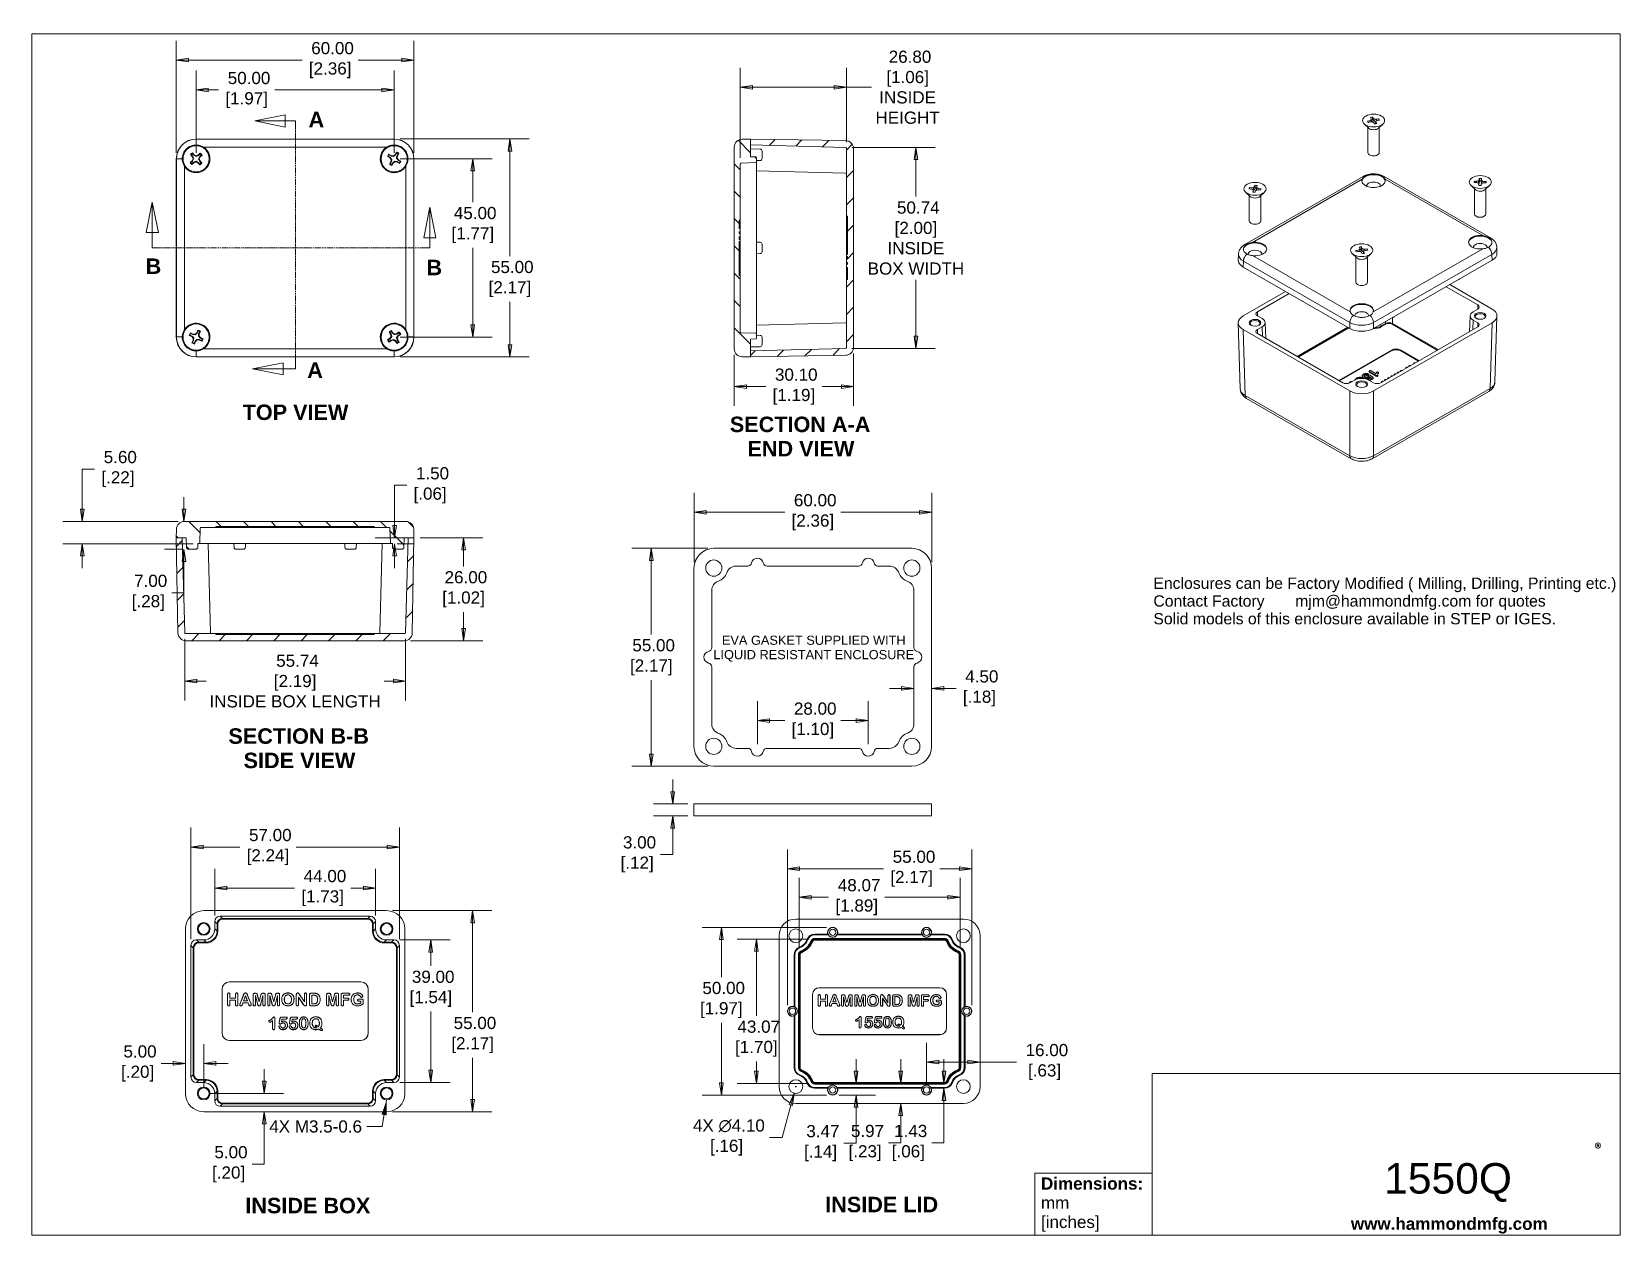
# Model space of a CAD drawing. Header units: millimetres. Extents: x 14 to 415, y 15 to 319.
import ezdxf

# ---------------------------------------------------------------- set-up
doc = ezdxf.new("R2010")
doc.units = ezdxf.units.MM
doc.header["$LTSCALE"] = 1.538462
doc.linetypes.add('DOUBLE_DASH_CHAIN', pattern=[1.2403, 0.6614, -0.0827, 0.1654, -0.0827, 0.1654, -0.0827])
for name, color, linetype, lineweight in [('Dimension (ANSI)', 7, 'Continuous', 9), ('Hatch (ANSI)', 7, 'Continuous', 9), ('Section Line (ANSI)', 7, 'DOUBLE_DASH_CHAIN', 9), ('Sketch Geometry (ANSI)', 7, 'Continuous', 9), ('Symbol (ANSI)', 7, 'Continuous', 9), ('Visible (ANSI)', 7, 'Continuous', 9), ('Visible Narrow (ANSI)', 7, 'Continuous', 9)]:
    doc.layers.add(name, color=color, linetype=linetype, lineweight=lineweight)
doc.styles.add('Label Text (ANSI)', font='arialbd.ttf')
doc.styles.add('Note Text (ANSI)', font='arial.ttf')
doc.styles.add('Text Style20', font='arial.ttf')
doc.dimstyles.new('Default - mm (ANSI)', dxfattribs={"dimscale": 1.538462, "dimtxt": 2, "dimasz": 2, "dimexe": 3.175, "dimexo": 1, "dimgap": 0.8, "dimtad": 0, "dimtih": 1, "dimtoh": 1, "dimrnd": 1e-08, "dimzin": 4, "dimdsep": 46, "dimtxsty": 'Note Text (ANSI)', "dimblk": 'Filled-1', "dimcen": 0.09, "dimdle": 10, "dimclrd": 256, "dimclre": 256, "dimclrt": 256, "dimadec": 1, "dimazin": 0, "dimtfac": 1.524, "dimtofl": 0, "dimtmove": 0, "dimatfit": 3, "dimfxl": 0, "dimtolj": 1, "dimtzin": 0, "dimlwd": -1, "dimlwe": -1, "dimarcsym": 0})
doc.dimstyles.new('Default - mm (ANSI)$7', dxfattribs={"dimscale": 1.538462, "dimtxt": 2, "dimasz": 2.5, "dimexe": 3.175, "dimexo": 1, "dimgap": 0.8, "dimtad": 0, "dimtih": 1, "dimtoh": 1, "dimrnd": 1e-08, "dimzin": 4, "dimdsep": 46, "dimtxsty": 'Note Text (ANSI)', "dimblk": 'Filled-1', "dimcen": 0.09, "dimdle": 10, "dimclrd": 256, "dimclre": 256, "dimclrt": 256, "dimadec": 1, "dimazin": 0, "dimtfac": 1.524, "dimtofl": 0, "dimtmove": 0, "dimatfit": 3, "dimfxl": 0, "dimtolj": 1, "dimtzin": 0, "dimlwd": -1, "dimlwe": -1, "dimarcsym": 0})
pattern_1 = [(45, (0, 0), (-3.453945, 3.453945), [])]
pattern_2 = [(135.0002, (0, 0), (-3.45393, -3.45396), [])]

msp = doc.modelspace()

# ---------------------------------------------------------------- texts
at = {"layer": 'Symbol (ANSI)', "attachment_point": 7, "style": 'Label Text (ANSI)'}
for s, insert, char_height in [('TOP VIEW', (67.2402, 220.5734), 3.90769), ('SECTION A-A', (190.2253, 217.5163), 3.907692), ('END VIEW', (194.6836, 211.4353), 3.90769), ('SECTION B-B', (63.6423, 138.8387), 3.907692), ('SIDE VIEW', (67.4867, 132.6891), 3.90769)]:
    msp.add_mtext(s, dxfattribs=dict(at, insert=insert, char_height=char_height))
at = {"layer": 'Symbol (ANSI)', "color": 5, "true_color": 0x0000ff, "insert": (297.1479, 174.9332), "char_height": 2.846154, "width": 116.874526, "attachment_point": 4, "line_spacing_factor": 0.944221, "style": 'Note Text (ANSI)'}
msp.add_mtext('{\\fArial|b0|i0;\\H2.8462;Enclosures can be Factory Modified ( Milling, Drilling, Printing etc.)\\PContact Factory       mjm@hammondmfg.com for quotes\\PSolid models of this enclosure available in STEP or IGES.}', dxfattribs=at)
at = {"layer": 'Symbol (ANSI)', "insert": (211.4109, 162.9091), "char_height": 2.307692, "width": 50.705913, "attachment_point": 5, "line_spacing_factor": 0.944221, "style": 'Note Text (ANSI)'}
msp.add_mtext('{\\fArial|b0|i0;\\H2.3077;EVA GASKET SUPPLIED WITH\\PLIQUID RESISTANT ENCLOSURE}', dxfattribs=at)
at = {"layer": 'Symbol (ANSI)', "insert": (97.3726, 42.2856), "char_height": 3.076923, "width": 23.409944, "attachment_point": 6, "style": 'Note Text (ANSI)'}
msp.add_mtext('{4X M3.5-0.6}', dxfattribs=at)
at = {"layer": 'Symbol (ANSI)', "char_height": 3.90769, "attachment_point": 7, "style": 'Label Text (ANSI)'}
for s, insert, line_spacing_factor in [('INSIDE BOX', (67.9195, 20.3267), 2.301205), ('INSIDE LID', (214.3082, 20.5876), 2.715133)]:
    msp.add_mtext(s, dxfattribs=dict(at, insert=insert, line_spacing_factor=line_spacing_factor))

# ---------------------------------------------------------------- blocks, each defined once
blk = doc.blocks.new('Title Blocks HAMMOND')
at = {"layer": 'Sketch Geometry (ANSI)'}
for p, q in [((270, 206.73), (9.35, 206.73)), ((9.35, 206.73), (9.35, 9.64)), ((270, 36.2), (270, 206.73)), ((270, 36.2), (193.21, 36.2)), ((193.21, 36.2), (193.21, 9.64)), ((270, 9.64), (270, 36.2)), ((173.94, 9.64), (173.94, 19.84)), ((173.94, 19.84), (193.21, 19.84)), ((193.21, 19.84), (193.21, 9.64)), ((9.35, 9.64), (173.94, 9.64)), ((193.21, 9.64), (173.94, 9.64)), ((193.21, 9.64), (270, 9.64))]:
    blk.add_line(p, q, dxfattribs=at)
at = {"layer": 'Symbol (ANSI)', "insert": (265.78, 24.7), "char_height": 2, "attachment_point": 1, "style": 'Note Text (ANSI)'}
blk.add_mtext('\\fCalibri|b1|i0;\\H2.0000;®\\fCalibri|b1|i0;\\H21.7410;\\P', dxfattribs=at)
at = {"layer": 'Symbol (ANSI)', "insert": (174.95, 14.67), "char_height": 2, "width": 30.7233, "attachment_point": 4, "line_spacing_factor": 0.944221, "style": 'Note Text (ANSI)'}
blk.add_mtext('\\fArial|b1|i0;\\H2.0000;Dimensions:\\fArial|b0|i0;\\H2.0000;\\Pmm\\P[inches]', dxfattribs=at)
at = {"layer": 'Symbol (ANSI)', "insert": (225.81, 11.22), "char_height": 2, "width": 32.2927, "attachment_point": 4, "style": 'Note Text (ANSI)'}
blk.add_mtext('\\fArial|b1|i0;\\H2.0000;www.hammondmfg.com', dxfattribs=at)
at = {"layer": 'Symbol (ANSI)', "style": 'Text Style20'}
blk.add_attdef('<TITLE>_001', (231.26, 16.47), '', height=5, dxfattribs=at)
blk = doc.blocks.new('2dTransSection0')
at = {"layer": 'Section Line (ANSI)', "linetype": 'Continuous'}
for p, q in [((28.88, 179.16), (27.88, 174.16)), ((28.88, 174.16), (28.88, 179.16)), ((29.88, 174.16), (28.88, 179.16)), ((74.43, 178.32), (73.43, 173.32)), ((74.43, 173.32), (74.43, 178.32)), ((75.43, 173.32), (74.43, 178.32)), ((27.88, 174.16), (29.88, 174.16)), ((28.88, 171.64), (28.88, 174.16)), ((73.43, 173.32), (75.43, 173.32)), ((74.43, 171.64), (74.43, 173.32)), ((28.88, 171.64), (30.26, 171.64)), ((73.05, 171.64), (74.43, 171.64))]:
    blk.add_line(p, q, dxfattribs=at)
at = {"layer": 'Section Line (ANSI)', "linetype": 'DOUBLE_DASH_CHAIN'}
blk.add_line((28.88, 171.64), (74.43, 171.64), dxfattribs=at)
at = {"layer": 'Section Line (ANSI)', "linetype": 'Continuous', "flags": 128}
for points in [[(29.88, 174.16), (28.88, 179.16), (27.88, 174.16), (29.88, 174.16)], [(75.43, 173.32), (74.43, 178.32), (73.43, 173.32), (75.43, 173.32)]]:
    blk.add_lwpolyline(points, dxfattribs=at)
at = {"layer": 'Section Line (ANSI)'}
for points in [[(29.88, 174.16), (28.88, 179.16), (27.88, 174.16), (29.88, 174.16)], [(75.43, 173.32), (74.43, 178.32), (73.43, 173.32), (75.43, 173.32)]]:
    blk.add_solid(points, dxfattribs=at)
at = {"layer": 'Section Line (ANSI)', "char_height": 2.54, "attachment_point": 7, "style": 'Label Text (ANSI)'}
for insert in [(27.79, 167.37), (73.87, 167.16)]:
    blk.add_mtext('B', dxfattribs=dict(at, insert=insert))
blk = doc.blocks.new('2dTransSection1')
at = {"layer": 'Section Line (ANSI)', "linetype": 'Continuous'}
for p, q in [((50.69, 193.48), (45.69, 192.48)), ((50.69, 191.48), (50.69, 193.48)), ((50.69, 192.48), (45.69, 192.48)), ((45.69, 192.48), (50.69, 191.48)), ((52.39, 192.48), (50.69, 192.48)), ((52.39, 192.48), (52.39, 191.08)), ((50.34, 152.81), (45.34, 151.81)), ((50.34, 151.81), (45.34, 151.81)), ((45.34, 151.81), (50.34, 150.81)), ((50.34, 150.81), (50.34, 152.81)), ((52.39, 151.81), (50.34, 151.81)), ((52.39, 153.22), (52.39, 151.81))]:
    blk.add_line(p, q, dxfattribs=at)
at = {"layer": 'Section Line (ANSI)', "linetype": 'DOUBLE_DASH_CHAIN'}
blk.add_line((52.39, 192.48), (52.39, 151.81), dxfattribs=at)
at = {"layer": 'Section Line (ANSI)', "linetype": 'Continuous', "flags": 128}
for points in [[(50.69, 193.48), (45.69, 192.48), (50.69, 191.48), (50.69, 193.48)], [(50.34, 152.81), (45.34, 151.81), (50.34, 150.81), (50.34, 152.81)]]:
    blk.add_lwpolyline(points, dxfattribs=at)
at = {"layer": 'Section Line (ANSI)'}
for points in [[(50.69, 193.48), (45.69, 192.48), (50.69, 191.48), (50.69, 193.48)], [(50.34, 152.81), (45.34, 151.81), (50.34, 150.81), (50.34, 152.81)]]:
    blk.add_solid(points, dxfattribs=at)
at = {"layer": 'Section Line (ANSI)', "char_height": 2.54, "attachment_point": 7, "style": 'Label Text (ANSI)'}
for insert in [(54.52, 191.44), (54.31, 150.32)]:
    blk.add_mtext('A', dxfattribs=dict(at, insert=insert))
blk = doc.blocks.new('Filled-1')
at = {"color": 0}
for p, q in [((0, 0), (-1, 0.15)), ((-1, 0.15), (-1, -0.15)), ((-1, 0), (0, 0)), ((-1, -0.15), (0, 0))]:
    blk.add_line(p, q, dxfattribs=at)
at = {"color": 0, "flags": 128}
blk.add_lwpolyline([(-1, -0.15), (0, 0), (-1, 0.15), (-1, -0.15)], dxfattribs=at)
at = {"color": 0}
blk.add_solid([(-1, -0.15), (0, 0), (-1, 0.15), (-1, -0.15)], dxfattribs=at)
blk = doc.blocks.new('*D8')
at = {"layer": 'Defpoints', "color": 0, "transparency": 16777216}
for p in [(110.49, 311.47), (50.49, 286.56), (110.49, 286.56)]:
    blk.add_point(p, dxfattribs=at)
at = {"layer": 'Dimension (ANSI)', "transparency": 16777216}
for p, q in [((50.49, 288.1), (50.49, 316.35)), ((110.49, 288.1), (110.49, 316.35)), ((53.57, 311.47), (82.23, 311.47)), ((107.42, 311.47), (96.44, 311.47))]:
    blk.add_line(p, q, dxfattribs=at)
at = {"layer": 'Dimension (ANSI)', "transparency": 16777216, "xscale": 3.076923076923077, "yscale": 3.076923076923077, "zscale": 3.076923076923077, "rotation": 180}
blk.add_blockref('Filled-1', (50.49, 311.47), dxfattribs=at)
at = {"layer": 'Dimension (ANSI)', "transparency": 16777216, "xscale": 3.076923076923077, "yscale": 3.076923076923077, "zscale": 3.076923076923077}
blk.add_blockref('Filled-1', (110.49, 311.47), dxfattribs=at)
at = {"layer": 'Dimension (ANSI)', "transparency": 16777216, "insert": (89.34, 311.47), "char_height": 3.077, "attachment_point": 5, "style": 'Note Text (ANSI)'}
blk.add_mtext('\\A1; 60.00\\P[2.36]', dxfattribs=at)
blk = doc.blocks.new('*D9')
at = {"layer": 'Defpoints', "color": 0, "transparency": 16777216}
for p in [(105.49, 303.93), (55.49, 286.56), (105.49, 286.56)]:
    blk.add_point(p, dxfattribs=at)
at = {"layer": 'Dimension (ANSI)', "transparency": 16777216}
for p, q in [((55.49, 288.1), (55.49, 308.82)), ((105.49, 288.1), (105.49, 308.82)), ((58.57, 303.93), (61.16, 303.93)), ((102.42, 303.93), (75.37, 303.93))]:
    blk.add_line(p, q, dxfattribs=at)
at = {"layer": 'Dimension (ANSI)', "transparency": 16777216, "xscale": 3.076923076923077, "yscale": 3.076923076923077, "zscale": 3.076923076923077, "rotation": 180}
blk.add_blockref('Filled-1', (55.49, 303.93), dxfattribs=at)
at = {"layer": 'Dimension (ANSI)', "transparency": 16777216, "xscale": 3.076923076923077, "yscale": 3.076923076923077, "zscale": 3.076923076923077}
blk.add_blockref('Filled-1', (105.49, 303.93), dxfattribs=at)
at = {"layer": 'Dimension (ANSI)', "transparency": 16777216, "insert": (68.26, 303.93), "char_height": 3.077, "attachment_point": 5, "style": 'Note Text (ANSI)'}
blk.add_mtext('\\A1; 50.00\\P[1.97]', dxfattribs=at)
blk = doc.blocks.new('*D10')
at = {"layer": 'Defpoints', "color": 0, "transparency": 16777216}
for p in [(105.5, 291.56), (105.5, 236.56), (134.71, 236.56)]:
    blk.add_point(p, dxfattribs=at)
at = {"layer": 'Dimension (ANSI)', "transparency": 16777216}
for p, q in [((107.03, 291.56), (139.6, 291.56)), ((134.71, 288.48), (134.71, 262)), ((134.71, 239.63), (134.71, 250.45)), ((107.03, 236.56), (139.6, 236.56))]:
    blk.add_line(p, q, dxfattribs=at)
at = {"layer": 'Dimension (ANSI)', "transparency": 16777216, "xscale": 3.076923076923077, "yscale": 3.076923076923077, "zscale": 3.076923076923077}
for p, rotation in [((134.71, 291.56), 90), ((134.71, 236.56), 270)]:
    blk.add_blockref('Filled-1', p, dxfattribs=dict(at, rotation=rotation))
at = {"layer": 'Dimension (ANSI)', "transparency": 16777216, "insert": (134.71, 256.23), "char_height": 3.077, "attachment_point": 5, "style": 'Note Text (ANSI)'}
blk.add_mtext('\\A1; 55.00\\P[2.17]', dxfattribs=at)
blk = doc.blocks.new('*D11')
at = {"layer": 'Defpoints', "color": 0, "transparency": 16777216}
for p in [(105.49, 286.56), (105.49, 241.56), (125.34, 241.56)]:
    blk.add_point(p, dxfattribs=at)
at = {"layer": 'Dimension (ANSI)', "transparency": 16777216}
for p, q in [((107.03, 286.56), (130.22, 286.56)), ((125.34, 283.48), (125.34, 275.61)), ((125.34, 244.63), (125.34, 264.07)), ((107.03, 241.56), (130.22, 241.56))]:
    blk.add_line(p, q, dxfattribs=at)
at = {"layer": 'Dimension (ANSI)', "transparency": 16777216, "xscale": 3.076923076923077, "yscale": 3.076923076923077, "zscale": 3.076923076923077}
for p, rotation in [((125.34, 286.56), 90), ((125.34, 241.56), 270)]:
    blk.add_blockref('Filled-1', p, dxfattribs=dict(at, rotation=rotation))
at = {"layer": 'Dimension (ANSI)', "transparency": 16777216, "insert": (125.34, 269.84), "char_height": 3.077, "attachment_point": 5, "style": 'Note Text (ANSI)'}
blk.add_mtext('\\A1; 45.00\\P[1.77]', dxfattribs=at)
blk = doc.blocks.new('*D12')
at = {"layer": 'Defpoints', "color": 0, "transparency": 16777216}
for p in [(192.85, 304.61), (219.65, 289.23), (192.85, 285.29)]:
    blk.add_point(p, dxfattribs=at)
at = {"layer": 'Dimension (ANSI)', "transparency": 16777216}
for p, q in [((192.85, 286.83), (192.85, 309.5)), ((219.65, 290.77), (219.65, 309.5)), ((195.93, 304.61), (216.57, 304.61)), ((219.65, 304.61), (225.97, 304.61))]:
    blk.add_line(p, q, dxfattribs=at)
at = {"layer": 'Dimension (ANSI)', "transparency": 16777216, "xscale": 3.076923076923077, "yscale": 3.076923076923077, "zscale": 3.076923076923077, "rotation": 180}
blk.add_blockref('Filled-1', (192.85, 304.61), dxfattribs=at)
at = {"layer": 'Dimension (ANSI)', "transparency": 16777216, "xscale": 3.076923076923077, "yscale": 3.076923076923077, "zscale": 3.076923076923077}
blk.add_blockref('Filled-1', (219.65, 304.61), dxfattribs=at)
at = {"layer": 'Dimension (ANSI)', "transparency": 16777216, "insert": (235.11, 304.61), "char_height": 3.077, "attachment_point": 5, "style": 'Note Text (ANSI)'}
blk.add_mtext('\\A1; 26.80\\P[1.06]{\\PINSIDE\\PHEIGHT}', dxfattribs=at)
blk = doc.blocks.new('*D13')
at = {"layer": 'Defpoints', "color": 0, "transparency": 16777216}
for p in [(219.46, 289.43), (219.46, 238.69), (237.2, 238.69)]:
    blk.add_point(p, dxfattribs=at)
at = {"layer": 'Dimension (ANSI)', "transparency": 16777216}
for p, q in [((221, 289.43), (242.08, 289.43)), ((237.2, 286.35), (237.2, 277.08)), ((237.2, 241.76), (237.2, 255.98)), ((221, 238.69), (242.08, 238.69))]:
    blk.add_line(p, q, dxfattribs=at)
at = {"layer": 'Dimension (ANSI)', "transparency": 16777216, "xscale": 3.076923076923077, "yscale": 3.076923076923077, "zscale": 3.076923076923077}
for p, rotation in [((237.2, 289.43), 90), ((237.2, 238.69), 270)]:
    blk.add_blockref('Filled-1', p, dxfattribs=dict(at, rotation=rotation))
at = {"layer": 'Dimension (ANSI)', "transparency": 16777216, "insert": (237.2, 266.53), "char_height": 3.077, "attachment_point": 5, "style": 'Note Text (ANSI)'}
blk.add_mtext('\\A1; 50.74\\P[2.00]{\\PINSIDE\\PBOX WIDTH}', dxfattribs=at)
blk = doc.blocks.new('*D14')
at = {"layer": 'Defpoints', "color": 0, "transparency": 16777216}
for p in [(191.35, 238.59), (221.45, 238.98), (221.45, 229.05)]:
    blk.add_point(p, dxfattribs=at)
at = {"layer": 'Dimension (ANSI)', "transparency": 16777216}
for p, q in [((191.35, 237.06), (191.35, 224.17)), ((221.45, 237.44), (221.45, 224.17)), ((194.43, 229.05), (199.3, 229.05)), ((218.37, 229.05), (213.5, 229.05))]:
    blk.add_line(p, q, dxfattribs=at)
at = {"layer": 'Dimension (ANSI)', "transparency": 16777216, "xscale": 3.076923076923077, "yscale": 3.076923076923077, "zscale": 3.076923076923077, "rotation": 180}
blk.add_blockref('Filled-1', (191.35, 229.05), dxfattribs=at)
at = {"layer": 'Dimension (ANSI)', "transparency": 16777216, "xscale": 3.076923076923077, "yscale": 3.076923076923077, "zscale": 3.076923076923077}
blk.add_blockref('Filled-1', (221.45, 229.05), dxfattribs=at)
at = {"layer": 'Dimension (ANSI)', "transparency": 16777216, "insert": (206.4, 229.05), "char_height": 3.077, "attachment_point": 5, "style": 'Note Text (ANSI)'}
blk.add_mtext('\\A1; 30.10\\P[1.19]', dxfattribs=at)
blk = doc.blocks.new('*D15')
at = {"layer": 'Defpoints', "color": 0, "transparency": 16777216}
for p in [(104.73, 189.41), (105.58, 189.41), (110.49, 190.91)]:
    blk.add_point(p, dxfattribs=at)
at = {"layer": 'Dimension (ANSI)', "transparency": 16777216}
for p, q in [((105.58, 193.99), (105.58, 204.15)), ((105.58, 204.15), (108.66, 204.15)), ((108.96, 190.91), (100.7, 190.91)), ((106.27, 189.41), (110.47, 189.41)), ((105.58, 186.34), (105.58, 183.26))]:
    blk.add_line(p, q, dxfattribs=at)
at = {"layer": 'Dimension (ANSI)', "transparency": 16777216, "xscale": 3.076923076923077, "yscale": 3.076923076923077, "zscale": 3.076923076923077}
for p, rotation in [((105.58, 190.91), 270), ((105.58, 189.41), 90)]:
    blk.add_blockref('Filled-1', p, dxfattribs=dict(at, rotation=rotation))
at = {"layer": 'Dimension (ANSI)', "transparency": 16777216, "insert": (114.57, 204.15), "char_height": 3.077, "attachment_point": 5, "style": 'Note Text (ANSI)'}
blk.add_mtext('\\A1; 1.50\\P[.06]', dxfattribs=at)
blk = doc.blocks.new('*D16')
at = {"layer": 'Defpoints', "color": 0, "transparency": 16777216}
for p in [(52.62, 166.91), (108.37, 166.91), (108.37, 154.72)]:
    blk.add_point(p, dxfattribs=at)
at = {"layer": 'Dimension (ANSI)', "transparency": 16777216}
for p, q in [((52.62, 165.37), (52.62, 149.84)), ((108.37, 165.37), (108.37, 149.84)), ((55.7, 154.72), (58.02, 154.72)), ((105.29, 154.72), (102.97, 154.72))]:
    blk.add_line(p, q, dxfattribs=at)
at = {"layer": 'Dimension (ANSI)', "transparency": 16777216, "xscale": 3.076923076923077, "yscale": 3.076923076923077, "zscale": 3.076923076923077, "rotation": 180}
blk.add_blockref('Filled-1', (52.62, 154.72), dxfattribs=at)
at = {"layer": 'Dimension (ANSI)', "transparency": 16777216, "xscale": 3.076923076923077, "yscale": 3.076923076923077, "zscale": 3.076923076923077}
blk.add_blockref('Filled-1', (108.37, 154.72), dxfattribs=at)
at = {"layer": 'Dimension (ANSI)', "transparency": 16777216, "insert": (80.49, 154.72), "char_height": 3.0769, "attachment_point": 5, "style": 'Note Text (ANSI)'}
blk.add_mtext('\\A1; 55.74\\P[2.19]{\\PINSIDE BOX LENGTH}', dxfattribs=at)
blk = doc.blocks.new('*D17')
at = {"layer": 'Defpoints', "color": 0, "transparency": 16777216}
for p in [(52.42, 195.01), (52.53, 195.01), (53.56, 188.01)]:
    blk.add_point(p, dxfattribs=at)
at = {"layer": 'Dimension (ANSI)', "transparency": 16777216}
for p, q in [((52.42, 198.09), (52.42, 201.17)), ((50.99, 195.01), (47.53, 195.01)), ((52.02, 188.01), (47.53, 188.01)), ((52.42, 184.94), (52.42, 177.01)), ((52.42, 177.01), (49.34, 177.01))]:
    blk.add_line(p, q, dxfattribs=at)
at = {"layer": 'Dimension (ANSI)', "transparency": 16777216, "xscale": 3.076923076923077, "yscale": 3.076923076923077, "zscale": 3.076923076923077}
for p, rotation in [((52.42, 195.01), 270), ((52.42, 188.01), 90)]:
    blk.add_blockref('Filled-1', p, dxfattribs=dict(at, rotation=rotation))
at = {"layer": 'Dimension (ANSI)', "transparency": 16777216, "insert": (43.43, 177.01), "char_height": 3.077, "attachment_point": 5, "style": 'Note Text (ANSI)'}
blk.add_mtext('\\A1; 7.00\\P[.28]', dxfattribs=at)
blk = doc.blocks.new('*D18')
at = {"layer": 'Defpoints', "color": 0, "transparency": 16777216}
for p in [(26.77, 195.01), (52.53, 195.01), (56.26, 189.41)]:
    blk.add_point(p, dxfattribs=at)
at = {"layer": 'Dimension (ANSI)', "transparency": 16777216}
for p, q in [((26.77, 198.09), (26.77, 208.25)), ((26.77, 208.25), (29.85, 208.25)), ((50.99, 195.01), (21.89, 195.01)), ((54.72, 189.41), (21.89, 189.41)), ((26.77, 186.34), (26.77, 183.26))]:
    blk.add_line(p, q, dxfattribs=at)
at = {"layer": 'Dimension (ANSI)', "transparency": 16777216, "xscale": 3.076923076923077, "yscale": 3.076923076923077, "zscale": 3.076923076923077}
for p, rotation in [((26.77, 195.01), 270), ((26.77, 189.41), 90)]:
    blk.add_blockref('Filled-1', p, dxfattribs=dict(at, rotation=rotation))
at = {"layer": 'Dimension (ANSI)', "transparency": 16777216, "insert": (35.76, 208.25), "char_height": 3.077, "attachment_point": 5, "style": 'Note Text (ANSI)'}
blk.add_mtext('\\A1; 5.60\\P[.22]', dxfattribs=at)
blk = doc.blocks.new('*D19')
at = {"layer": 'Defpoints', "color": 0, "transparency": 16777216}
for p in [(100.8, 102.48), (60.19, 94.01), (100.8, 94.01)]:
    blk.add_point(p, dxfattribs=at)
at = {"layer": 'Dimension (ANSI)', "transparency": 16777216}
for p, q in [((60.19, 95.55), (60.19, 107.36)), ((100.8, 95.55), (100.8, 107.36)), ((63.26, 102.48), (80.33, 102.48)), ((97.73, 102.48), (94.53, 102.48))]:
    blk.add_line(p, q, dxfattribs=at)
at = {"layer": 'Dimension (ANSI)', "transparency": 16777216, "xscale": 3.076923076923077, "yscale": 3.076923076923077, "zscale": 3.076923076923077, "rotation": 180}
blk.add_blockref('Filled-1', (60.19, 102.48), dxfattribs=at)
at = {"layer": 'Dimension (ANSI)', "transparency": 16777216, "xscale": 3.076923076923077, "yscale": 3.076923076923077, "zscale": 3.076923076923077}
blk.add_blockref('Filled-1', (100.8, 102.48), dxfattribs=at)
at = {"layer": 'Dimension (ANSI)', "transparency": 16777216, "insert": (87.43, 102.48), "char_height": 3.077, "attachment_point": 5, "style": 'Note Text (ANSI)'}
blk.add_mtext('\\A1; 44.00\\P[1.73]', dxfattribs=at)
blk = doc.blocks.new('*D20')
at = {"layer": 'Defpoints', "color": 0, "transparency": 16777216}
for p in [(105.42, 89.4), (105.42, 53.4), (114.74, 53.4)]:
    blk.add_point(p, dxfattribs=at)
at = {"layer": 'Dimension (ANSI)', "transparency": 16777216}
for p, q in [((106.96, 89.4), (119.62, 89.4)), ((114.74, 86.32), (114.74, 82.83)), ((114.74, 56.47), (114.74, 71.29)), ((106.96, 53.4), (119.62, 53.4))]:
    blk.add_line(p, q, dxfattribs=at)
at = {"layer": 'Dimension (ANSI)', "transparency": 16777216, "xscale": 3.076923076923077, "yscale": 3.076923076923077, "zscale": 3.076923076923077}
for p, rotation in [((114.74, 89.4), 90), ((114.74, 53.4), 270)]:
    blk.add_blockref('Filled-1', p, dxfattribs=dict(at, rotation=rotation))
at = {"layer": 'Dimension (ANSI)', "transparency": 16777216, "insert": (114.74, 77.06), "char_height": 3.077, "attachment_point": 5, "style": 'Note Text (ANSI)'}
blk.add_mtext('\\A1; 39.00\\P[1.54]', dxfattribs=at)
blk = doc.blocks.new('*D21')
at = {"layer": 'Defpoints', "color": 0, "transparency": 16777216}
for p in [(103.57, 96.78), (103.57, 46.01), (125.29, 46.01)]:
    blk.add_point(p, dxfattribs=at)
at = {"layer": 'Dimension (ANSI)', "transparency": 16777216}
for p, q in [((105.11, 96.78), (130.17, 96.78)), ((125.29, 93.71), (125.29, 71.17)), ((125.29, 49.09), (125.29, 59.63)), ((105.11, 46.01), (130.17, 46.01))]:
    blk.add_line(p, q, dxfattribs=at)
at = {"layer": 'Dimension (ANSI)', "transparency": 16777216, "xscale": 3.076923076923077, "yscale": 3.076923076923077, "zscale": 3.076923076923077}
for p, rotation in [((125.29, 96.78), 90), ((125.29, 46.01), 270)]:
    blk.add_blockref('Filled-1', p, dxfattribs=dict(at, rotation=rotation))
at = {"layer": 'Dimension (ANSI)', "transparency": 16777216, "insert": (125.29, 65.4), "char_height": 3.077, "attachment_point": 5, "style": 'Note Text (ANSI)'}
blk.add_mtext('\\A1; 55.00\\P[2.17]', dxfattribs=at)
blk = doc.blocks.new('*D22')
at = {"layer": 'Defpoints', "color": 0, "transparency": 16777216}
for p in [(106.8, 112.84), (54.19, 88.01), (106.8, 88.01)]:
    blk.add_point(p, dxfattribs=at)
at = {"layer": 'Dimension (ANSI)', "transparency": 16777216}
for p, q in [((54.19, 89.55), (54.19, 117.73)), ((106.8, 89.55), (106.8, 117.73)), ((57.26, 112.84), (66.53, 112.84)), ((103.73, 112.84), (80.74, 112.84))]:
    blk.add_line(p, q, dxfattribs=at)
at = {"layer": 'Dimension (ANSI)', "transparency": 16777216, "xscale": 3.076923076923077, "yscale": 3.076923076923077, "zscale": 3.076923076923077, "rotation": 180}
blk.add_blockref('Filled-1', (54.19, 112.84), dxfattribs=at)
at = {"layer": 'Dimension (ANSI)', "transparency": 16777216, "xscale": 3.076923076923077, "yscale": 3.076923076923077, "zscale": 3.076923076923077}
blk.add_blockref('Filled-1', (106.8, 112.84), dxfattribs=at)
at = {"layer": 'Dimension (ANSI)', "transparency": 16777216, "insert": (73.63, 112.84), "char_height": 3.077, "attachment_point": 5, "style": 'Note Text (ANSI)'}
blk.add_mtext('\\A1; 57.00\\P[2.24]', dxfattribs=at)
blk = doc.blocks.new('*D23')
at = {"layer": 'Defpoints', "color": 0, "transparency": 16777216}
for p in [(57.42, 58.22), (52.8, 50.63), (57.42, 50.63)]:
    blk.add_point(p, dxfattribs=at)
at = {"layer": 'Dimension (ANSI)', "transparency": 16777216}
for p, q in [((57.42, 52.17), (57.42, 63.11)), ((49.73, 58.22), (46.65, 58.22)), ((60.49, 58.22), (63.57, 58.22))]:
    blk.add_line(p, q, dxfattribs=at)
at = {"layer": 'Dimension (ANSI)', "transparency": 16777216, "xscale": 3.076923076923077, "yscale": 3.076923076923077, "zscale": 3.076923076923077}
blk.add_blockref('Filled-1', (52.8, 58.22), dxfattribs=at)
at = {"layer": 'Dimension (ANSI)', "transparency": 16777216, "xscale": 3.076923076923077, "yscale": 3.076923076923077, "zscale": 3.076923076923077, "rotation": 180}
blk.add_blockref('Filled-1', (57.42, 58.22), dxfattribs=at)
at = {"layer": 'Dimension (ANSI)', "transparency": 16777216, "insert": (40.74, 58.22), "char_height": 3.077, "attachment_point": 5, "style": 'Note Text (ANSI)'}
blk.add_mtext('\\A1; 5.00\\P[.20]', dxfattribs=at)
blk = doc.blocks.new('*D24')
at = {"layer": 'Defpoints', "color": 0, "transparency": 16777216}
for p in [(248.37, 100.18), (207.7, 85.65), (248.37, 85.65)]:
    blk.add_point(p, dxfattribs=at)
at = {"layer": 'Dimension (ANSI)', "transparency": 16777216}
for p, q in [((207.7, 87.19), (207.7, 105.07)), ((248.37, 87.19), (248.37, 105.07)), ((210.78, 100.18), (215.16, 100.18)), ((245.29, 100.18), (229.38, 100.18))]:
    blk.add_line(p, q, dxfattribs=at)
at = {"layer": 'Dimension (ANSI)', "transparency": 16777216, "xscale": 3.076923076923077, "yscale": 3.076923076923077, "zscale": 3.076923076923077, "rotation": 180}
blk.add_blockref('Filled-1', (207.7, 100.18), dxfattribs=at)
at = {"layer": 'Dimension (ANSI)', "transparency": 16777216, "xscale": 3.076923076923077, "yscale": 3.076923076923077, "zscale": 3.076923076923077}
blk.add_blockref('Filled-1', (248.37, 100.18), dxfattribs=at)
at = {"layer": 'Dimension (ANSI)', "transparency": 16777216, "insert": (222.27, 100.18), "char_height": 3.077, "attachment_point": 5, "style": 'Note Text (ANSI)'}
blk.add_mtext('\\A1; 48.07\\P[1.89]', dxfattribs=at)
blk = doc.blocks.new('*D25')
at = {"layer": 'Defpoints', "color": 0, "transparency": 16777216}
for p in [(211.67, 89.62), (196.93, 53.18), (211.67, 53.18)]:
    blk.add_point(p, dxfattribs=at)
at = {"layer": 'Dimension (ANSI)', "transparency": 16777216}
for p, q in [((210.13, 89.62), (192.05, 89.62)), ((196.93, 86.54), (196.93, 70.24)), ((196.93, 56.25), (196.93, 58.7)), ((210.13, 53.18), (192.05, 53.18))]:
    blk.add_line(p, q, dxfattribs=at)
at = {"layer": 'Dimension (ANSI)', "transparency": 16777216, "xscale": 3.076923076923077, "yscale": 3.076923076923077, "zscale": 3.076923076923077}
for p, rotation in [((196.93, 89.62), 90), ((196.93, 53.18), 270)]:
    blk.add_blockref('Filled-1', p, dxfattribs=dict(at, rotation=rotation))
at = {"layer": 'Dimension (ANSI)', "transparency": 16777216, "insert": (196.93, 64.47), "char_height": 3.077, "attachment_point": 5, "style": 'Note Text (ANSI)'}
blk.add_mtext('\\A1; 43.07\\P[1.70]', dxfattribs=at)
blk = doc.blocks.new('*D26')
at = {"layer": 'Defpoints', "color": 0, "transparency": 16777216}
for p in [(253.42, 58.56), (253.42, 52.36), (239.88, 51.51)]:
    blk.add_point(p, dxfattribs=at)
at = {"layer": 'Dimension (ANSI)', "transparency": 16777216}
for p, q in [((239.88, 53.05), (239.88, 63.44)), ((242.96, 58.56), (250.34, 58.56)), ((253.42, 58.56), (262.57, 58.56))]:
    blk.add_line(p, q, dxfattribs=at)
at = {"layer": 'Dimension (ANSI)', "transparency": 16777216, "xscale": 3.076923076923077, "yscale": 3.076923076923077, "zscale": 3.076923076923077, "rotation": 180}
blk.add_blockref('Filled-1', (239.88, 58.56), dxfattribs=at)
at = {"layer": 'Dimension (ANSI)', "transparency": 16777216, "xscale": 3.076923076923077, "yscale": 3.076923076923077, "zscale": 3.076923076923077}
blk.add_blockref('Filled-1', (253.42, 58.56), dxfattribs=at)
at = {"layer": 'Dimension (ANSI)', "transparency": 16777216, "insert": (269.67, 58.56), "char_height": 3.077, "attachment_point": 5, "style": 'Note Text (ANSI)'}
blk.add_mtext('\\A1; 16.00\\P[.63]', dxfattribs=at)
blk = doc.blocks.new('*D27')
at = {"layer": 'Defpoints', "color": 0, "transparency": 16777216}
for p in [(211.67, 53.18), (216.19, 50.24), (222.11, 50.24)]:
    blk.add_point(p, dxfattribs=at)
at = {"layer": 'Dimension (ANSI)', "transparency": 16777216}
for p, q in [((222.11, 56.25), (222.11, 59.33)), ((217.73, 50.24), (227, 50.24)), ((222.11, 47.17), (222.11, 38.1)), ((222.11, 38.1), (219.04, 38.1))]:
    blk.add_line(p, q, dxfattribs=at)
at = {"layer": 'Dimension (ANSI)', "transparency": 16777216, "xscale": 3.076923076923077, "yscale": 3.076923076923077, "zscale": 3.076923076923077}
for p, rotation in [((222.11, 53.18), 270), ((222.11, 50.24), 90)]:
    blk.add_blockref('Filled-1', p, dxfattribs=dict(at, rotation=rotation))
at = {"layer": 'Dimension (ANSI)', "transparency": 16777216, "insert": (213.12, 38.1), "char_height": 3.077, "attachment_point": 5, "style": 'Note Text (ANSI)'}
blk.add_mtext('\\A1; 3.47\\P[.14]', dxfattribs=at)
blk = doc.blocks.new('*D28')
at = {"layer": 'Defpoints', "color": 0, "transparency": 16777216}
for p in [(211.67, 53.18), (206.88, 48.13), (233.37, 48.13)]:
    blk.add_point(p, dxfattribs=at)
at = {"layer": 'Dimension (ANSI)', "transparency": 16777216}
for p, q in [((233.37, 56.25), (233.37, 59.33)), ((233.37, 45.05), (233.37, 38.14)), ((233.37, 38.14), (230.29, 38.14))]:
    blk.add_line(p, q, dxfattribs=at)
at = {"layer": 'Dimension (ANSI)', "transparency": 16777216, "xscale": 3.076923076923077, "yscale": 3.076923076923077, "zscale": 3.076923076923077}
for p, rotation in [((233.37, 53.18), 270), ((233.37, 48.13), 90)]:
    blk.add_blockref('Filled-1', p, dxfattribs=dict(at, rotation=rotation))
at = {"layer": 'Dimension (ANSI)', "transparency": 16777216, "insert": (224.38, 38.14), "char_height": 3.077, "attachment_point": 5, "style": 'Note Text (ANSI)'}
blk.add_mtext('\\A1; 5.97\\P[.23]', dxfattribs=at)
blk = doc.blocks.new('*D29')
at = {"layer": 'Defpoints', "color": 0, "transparency": 16777216}
for p in [(207.33, 54.03), (206.43, 50.68)]:
    blk.add_point(p, dxfattribs=at)
at = {"layer": 'Dimension (ANSI)', "transparency": 16777216}
for p, q in [((206.74, 52.36), (207.02, 52.36)), ((206.88, 52.22), (206.88, 52.5)), ((203.44, 39.53), (205.64, 47.71)), ((200.2, 39.53), (203.44, 39.53))]:
    blk.add_line(p, q, dxfattribs=at)
at = {"layer": 'Dimension (ANSI)', "transparency": 16777216, "xscale": 3.076923076923077, "yscale": 3.076923076923077, "zscale": 3.076923076923077, "rotation": 74.99999999998599}
blk.add_blockref('Filled-1', (206.43, 50.68), dxfattribs=at)
at = {"layer": 'Dimension (ANSI)', "transparency": 16777216, "insert": (189.39, 39.53), "char_height": 3.0769, "attachment_point": 5, "style": 'Note Text (ANSI)'}
blk.add_mtext('\\A1; 4X ∅4.10\\P[.16]', dxfattribs=at)
blk = doc.blocks.new('*D30')
at = {"layer": 'Defpoints', "color": 0, "transparency": 16777216}
for p in [(241.18, 197.35), (181.18, 183.25), (241.18, 183.25)]:
    blk.add_point(p, dxfattribs=at)
at = {"layer": 'Dimension (ANSI)', "transparency": 16777216}
for p, q in [((181.18, 184.78), (181.18, 202.23)), ((241.18, 184.78), (241.18, 202.23)), ((184.25, 197.35), (204.07, 197.35)), ((238.1, 197.35), (218.28, 197.35))]:
    blk.add_line(p, q, dxfattribs=at)
at = {"layer": 'Dimension (ANSI)', "transparency": 16777216, "xscale": 3.076923076923077, "yscale": 3.076923076923077, "zscale": 3.076923076923077, "rotation": 180}
blk.add_blockref('Filled-1', (181.18, 197.35), dxfattribs=at)
at = {"layer": 'Dimension (ANSI)', "transparency": 16777216, "xscale": 3.076923076923077, "yscale": 3.076923076923077, "zscale": 3.076923076923077}
blk.add_blockref('Filled-1', (241.18, 197.35), dxfattribs=at)
at = {"layer": 'Dimension (ANSI)', "transparency": 16777216, "insert": (211.18, 197.35), "char_height": 3.077, "attachment_point": 5, "style": 'Note Text (ANSI)'}
blk.add_mtext('\\A1; 60.00\\P[2.36]', dxfattribs=at)
blk = doc.blocks.new('*D31')
at = {"layer": 'Defpoints', "color": 0, "transparency": 16777216}
for p in [(225.18, 144.75), (197.18, 137.24), (225.18, 137.24)]:
    blk.add_point(p, dxfattribs=at)
at = {"layer": 'Dimension (ANSI)', "transparency": 16777216}
for p, q in [((197.18, 138.78), (197.18, 149.63)), ((225.18, 138.78), (225.18, 149.63)), ((200.25, 144.75), (204.07, 144.75)), ((222.1, 144.75), (218.28, 144.75))]:
    blk.add_line(p, q, dxfattribs=at)
at = {"layer": 'Dimension (ANSI)', "transparency": 16777216, "xscale": 3.076923076923077, "yscale": 3.076923076923077, "zscale": 3.076923076923077, "rotation": 180}
blk.add_blockref('Filled-1', (197.18, 144.75), dxfattribs=at)
at = {"layer": 'Dimension (ANSI)', "transparency": 16777216, "xscale": 3.076923076923077, "yscale": 3.076923076923077, "zscale": 3.076923076923077}
blk.add_blockref('Filled-1', (225.18, 144.75), dxfattribs=at)
at = {"layer": 'Dimension (ANSI)', "transparency": 16777216, "insert": (211.18, 144.75), "char_height": 3.077, "attachment_point": 5, "style": 'Note Text (ANSI)'}
blk.add_mtext('\\A1; 28.00\\P[1.10]', dxfattribs=at)
blk = doc.blocks.new('*D32')
at = {"layer": 'Defpoints', "color": 0, "transparency": 16777216}
for p in [(175.81, 120.71), (181.18, 123.71), (181.18, 120.71)]:
    blk.add_point(p, dxfattribs=at)
at = {"layer": 'Dimension (ANSI)', "transparency": 16777216}
for p, q in [((175.81, 126.79), (175.81, 129.87)), ((179.64, 123.71), (170.93, 123.71)), ((179.64, 120.71), (170.93, 120.71)), ((175.81, 117.64), (175.81, 110.99)), ((175.81, 110.99), (172.74, 110.99))]:
    blk.add_line(p, q, dxfattribs=at)
at = {"layer": 'Dimension (ANSI)', "transparency": 16777216, "xscale": 3.076923076923077, "yscale": 3.076923076923077, "zscale": 3.076923076923077}
for p, rotation in [((175.81, 123.71), 270), ((175.81, 120.71), 90)]:
    blk.add_blockref('Filled-1', p, dxfattribs=dict(at, rotation=rotation))
at = {"layer": 'Dimension (ANSI)', "transparency": 16777216, "insert": (166.83, 110.99), "char_height": 3.077, "attachment_point": 5, "style": 'Note Text (ANSI)'}
blk.add_mtext('\\A1; 3.00\\P[.12]', dxfattribs=at)
blk = doc.blocks.new('*D33')
at = {"layer": 'Defpoints', "color": 0, "transparency": 16777216}
for p in [(236.68, 158.3), (236.68, 152.88), (241.18, 138.24)]:
    blk.add_point(p, dxfattribs=at)
at = {"layer": 'Dimension (ANSI)', "transparency": 16777216}
for p, q in [((236.68, 156.76), (236.68, 148)), ((233.6, 152.88), (230.52, 152.88)), ((244.25, 152.88), (247.33, 152.88))]:
    blk.add_line(p, q, dxfattribs=at)
at = {"layer": 'Dimension (ANSI)', "transparency": 16777216, "xscale": 3.076923076923077, "yscale": 3.076923076923077, "zscale": 3.076923076923077}
blk.add_blockref('Filled-1', (236.68, 152.88), dxfattribs=at)
at = {"layer": 'Dimension (ANSI)', "transparency": 16777216, "xscale": 3.076923076923077, "yscale": 3.076923076923077, "zscale": 3.076923076923077, "rotation": 180}
blk.add_blockref('Filled-1', (241.18, 152.88), dxfattribs=at)
at = {"layer": 'Dimension (ANSI)', "transparency": 16777216, "insert": (253.24, 152.88), "char_height": 3.077, "attachment_point": 5, "style": 'Note Text (ANSI)'}
blk.add_mtext('\\A1; 4.50\\P[.18]', dxfattribs=at)
blk = doc.blocks.new('*D34')
at = {"layer": 'Defpoints', "color": 0, "transparency": 16777216}
for p in [(211.67, 53.18), (217.34, 51.97), (244.28, 51.97)]:
    blk.add_point(p, dxfattribs=at)
at = {"layer": 'Dimension (ANSI)', "transparency": 16777216}
for p, q in [((244.28, 56.25), (244.28, 59.33)), ((244.28, 48.89), (244.28, 38.14)), ((244.28, 38.14), (241.21, 38.14))]:
    blk.add_line(p, q, dxfattribs=at)
at = {"layer": 'Dimension (ANSI)', "transparency": 16777216, "xscale": 3.076923076923077, "yscale": 3.076923076923077, "zscale": 3.076923076923077}
for p, rotation in [((244.28, 53.18), 270), ((244.28, 51.97), 90)]:
    blk.add_blockref('Filled-1', p, dxfattribs=dict(at, rotation=rotation))
at = {"layer": 'Dimension (ANSI)', "transparency": 16777216, "insert": (235.29, 38.14), "char_height": 3.077, "attachment_point": 5, "style": 'Note Text (ANSI)'}
blk.add_mtext('\\A1; 1.43\\P[.06]', dxfattribs=at)
blk = doc.blocks.new('*D35')
at = {"layer": 'Defpoints', "color": 0, "transparency": 16777216}
for p in [(186.17, 188.24), (170.4, 133.24), (186.17, 133.24)]:
    blk.add_point(p, dxfattribs=at)
at = {"layer": 'Dimension (ANSI)', "transparency": 16777216}
for p, q in [((184.64, 188.24), (165.52, 188.24)), ((170.4, 185.17), (170.4, 166.52)), ((170.4, 136.32), (170.4, 154.97)), ((184.64, 133.24), (165.52, 133.24))]:
    blk.add_line(p, q, dxfattribs=at)
at = {"layer": 'Dimension (ANSI)', "transparency": 16777216, "xscale": 3.076923076923077, "yscale": 3.076923076923077, "zscale": 3.076923076923077}
for p, rotation in [((170.4, 188.24), 90), ((170.4, 133.24), 270)]:
    blk.add_blockref('Filled-1', p, dxfattribs=dict(at, rotation=rotation))
at = {"layer": 'Dimension (ANSI)', "transparency": 16777216, "insert": (170.4, 160.74), "char_height": 3.077, "attachment_point": 5, "style": 'Note Text (ANSI)'}
blk.add_mtext('\\A1; 55.00\\P[2.17]', dxfattribs=at)
blk = doc.blocks.new('*D36')
at = {"layer": 'Defpoints', "color": 0, "transparency": 16777216}
for p in [(57.42, 50.63), (72.68, 50.63), (57.42, 46.01)]:
    blk.add_point(p, dxfattribs=at)
at = {"layer": 'Dimension (ANSI)', "transparency": 16777216}
for p, q in [((72.68, 53.71), (72.68, 56.78)), ((58.96, 50.63), (77.57, 50.63)), ((72.68, 42.94), (72.68, 32.78)), ((72.68, 32.78), (69.61, 32.78))]:
    blk.add_line(p, q, dxfattribs=at)
at = {"layer": 'Dimension (ANSI)', "transparency": 16777216, "xscale": 3.076923076923077, "yscale": 3.076923076923077, "zscale": 3.076923076923077}
for p, rotation in [((72.68, 50.63), 270), ((72.68, 46.01), 90)]:
    blk.add_blockref('Filled-1', p, dxfattribs=dict(at, rotation=rotation))
at = {"layer": 'Dimension (ANSI)', "transparency": 16777216, "insert": (63.7, 32.78), "char_height": 3.077, "attachment_point": 5, "style": 'Note Text (ANSI)'}
blk.add_mtext('\\A1; 5.00\\P[.20]', dxfattribs=at)
blk = doc.blocks.new('*D37')
at = {"layer": 'Defpoints', "color": 0, "transparency": 16777216}
for p in [(251.3, 107.36), (204.77, 71.4), (251.3, 71.4)]:
    blk.add_point(p, dxfattribs=at)
at = {"layer": 'Dimension (ANSI)', "transparency": 16777216}
for p, q in [((204.77, 72.94), (204.77, 112.24)), ((251.3, 72.94), (251.3, 112.24)), ((207.84, 107.36), (229.03, 107.36)), ((248.23, 107.36), (243.23, 107.36))]:
    blk.add_line(p, q, dxfattribs=at)
at = {"layer": 'Dimension (ANSI)', "transparency": 16777216, "xscale": 3.076923076923077, "yscale": 3.076923076923077, "zscale": 3.076923076923077, "rotation": 180}
blk.add_blockref('Filled-1', (204.77, 107.36), dxfattribs=at)
at = {"layer": 'Dimension (ANSI)', "transparency": 16777216, "xscale": 3.076923076923077, "yscale": 3.076923076923077, "zscale": 3.076923076923077}
blk.add_blockref('Filled-1', (251.3, 107.36), dxfattribs=at)
at = {"layer": 'Dimension (ANSI)', "transparency": 16777216, "insert": (236.13, 107.36), "char_height": 3.077, "attachment_point": 5, "style": 'Note Text (ANSI)'}
blk.add_mtext('\\A1; 55.00\\P[2.17]', dxfattribs=at)
blk = doc.blocks.new('*D38')
at = {"layer": 'Defpoints', "color": 0, "transparency": 16777216}
for p in [(216.19, 92.55), (188.08, 50.24), (216.19, 50.24)]:
    blk.add_point(p, dxfattribs=at)
at = {"layer": 'Dimension (ANSI)', "transparency": 16777216}
for p, q in [((214.65, 92.55), (183.2, 92.55)), ((188.08, 89.47), (188.08, 80.02)), ((188.08, 53.32), (188.08, 68.47)), ((214.65, 50.24), (183.2, 50.24))]:
    blk.add_line(p, q, dxfattribs=at)
at = {"layer": 'Dimension (ANSI)', "transparency": 16777216, "xscale": 3.076923076923077, "yscale": 3.076923076923077, "zscale": 3.076923076923077}
for p, rotation in [((188.08, 92.55), 90), ((188.08, 50.24), 270)]:
    blk.add_blockref('Filled-1', p, dxfattribs=dict(at, rotation=rotation))
at = {"layer": 'Dimension (ANSI)', "transparency": 16777216, "insert": (188.08, 74.24), "char_height": 3.077, "attachment_point": 5, "style": 'Note Text (ANSI)'}
blk.add_mtext('\\A1; 50.00\\P[1.97]', dxfattribs=at)
blk = doc.blocks.new('*D39')
at = {"layer": 'Defpoints', "color": 0, "transparency": 16777216}
for p in [(110.49, 190.91), (108.08, 164.91), (123, 164.91)]:
    blk.add_point(p, dxfattribs=at)
at = {"layer": 'Dimension (ANSI)', "transparency": 16777216}
for p, q in [((112.03, 190.91), (127.89, 190.91)), ((123, 187.84), (123, 183.69)), ((123, 167.99), (123, 172.14)), ((109.61, 164.91), (127.89, 164.91))]:
    blk.add_line(p, q, dxfattribs=at)
at = {"layer": 'Dimension (ANSI)', "transparency": 16777216, "xscale": 3.076923076923077, "yscale": 3.076923076923077, "zscale": 3.076923076923077}
for p, rotation in [((123, 190.91), 90), ((123, 164.91), 270)]:
    blk.add_blockref('Filled-1', p, dxfattribs=dict(at, rotation=rotation))
at = {"layer": 'Dimension (ANSI)', "transparency": 16777216, "insert": (123, 177.91), "char_height": 3.077, "attachment_point": 5, "style": 'Note Text (ANSI)'}
blk.add_mtext('\\A1; 26.00\\P[1.02]', dxfattribs=at)

# ---------------------------------------------------------------- dimensions: what is measured, and where the dimension line sits
at = {"layer": 'Dimension (ANSI)'}
for base, p1, p2, angle, text, override, picture, middle in [((110.495, 311.4666), (50.495, 286.5582), (110.495, 286.5582), 180, ' <>\\X[2.36]', {"dimtih": 0, "dimtoh": 0, "dimdec": 2, "dimpost": '\\X', "dimtp": 0, "dimtm": 0, "dimtdec": 2, "dimatfit": 1}, '*D8', (89.3374, 311.4666)), ((192.8514, 304.6136), (219.6514, 289.229), (192.8514, 285.2946), 180, ' <>\\X[1.06]{\\PINSIDE\\PHEIGHT}', {"dimtih": 0, "dimtoh": 0, "dimdec": 2, "dimpost": '\\X', "dimtp": 0, "dimtm": 0, "dimtdec": 2, "dimatfit": 2}, '*D12', (235.1086, 304.6136)), ((105.495, 303.9327), (55.495, 286.5575), (105.495, 286.5575), 180, ' <>\\X[1.97]', {"dimtih": 0, "dimtoh": 0, "dimdec": 2, "dimpost": '\\X', "dimtp": 0, "dimtm": 0, "dimtdec": 2, "dimatfit": 1}, '*D9', (68.2628, 303.9327)), ((134.7126, 236.5575), (105.4957, 291.5575), (105.4957, 236.5575), 90, ' <>\\X[2.17]', {"dimdec": 2, "dimpost": '\\X', "dimtp": 0, "dimtm": 0, "dimtdec": 2, "dimatfit": 1}, '*D10', (134.7126, 256.2274)), ((237.1976, 238.6861), (219.4566, 289.4289), (219.4566, 238.6861), 90, ' <>\\X[2.00]{\\PINSIDE\\PBOX WIDTH}', {"dimdec": 2, "dimpost": '\\X', "dimtp": 0, "dimtm": 0, "dimtdec": 2, "dimatfit": 1}, '*D13', (237.1976, 266.529)), ((125.3388, 241.5575), (105.495, 286.5575), (105.495, 241.5575), 90, ' <>\\X[1.77]', {"dimdec": 2, "dimpost": '\\X', "dimtp": 0, "dimtm": 0, "dimtdec": 2, "dimatfit": 1}, '*D11', (125.3388, 269.8417)), ((26.7709, 195.0147), (56.2609, 189.4147), (52.5319, 195.0147), 90, ' <>\\X[.22]', {"dimdec": 2, "dimpost": '\\X', "dimtp": 0, "dimtm": 0, "dimtdec": 2, "dimatfit": 1}, '*D18', (35.7559, 208.2497)), ((105.5836, 189.4147), (110.495, 190.9147), (104.7291, 189.4147), 90, ' <>\\X[.06]', {"dimdec": 2, "dimpost": '\\X', "dimtp": 0, "dimtm": 0, "dimtdec": 2, "dimatfit": 1}, '*D15', (114.5686, 204.1497)), ((52.4157, 195.0147), (53.558, 188.0147), (52.5319, 195.0147), 90, ' <>\\X[.28]', {"dimdec": 2, "dimpost": '\\X', "dimtp": 0, "dimtm": 0, "dimtdec": 2, "dimatfit": 1}, '*D17', (43.4307, 177.0111)), ((241.1755, 197.3471), (181.1755, 183.2454), (241.1755, 183.2454), 180, ' <>\\X[2.36]', {"dimtih": 0, "dimtoh": 0, "dimdec": 2, "dimpost": '\\X', "dimtp": 0, "dimtm": 0, "dimtdec": 2, "dimatfit": 1}, '*D30', (211.1755, 197.3471)), ((123.0025, 164.9147), (110.495, 190.9147), (108.0757, 164.9147), 270, ' <>\\X[1.02]', {"dimdec": 2, "dimpost": '\\X', "dimtp": 0, "dimtm": 0, "dimtdec": 2, "dimatfit": 1}, '*D39', (123.0025, 177.9147)), ((170.4026, 133.2446), (186.1748, 188.2446), (186.1748, 133.2446), 90, ' <>\\X[2.17]', {"dimdec": 2, "dimpost": '\\X', "dimtp": 0, "dimtm": 0, "dimtdec": 2, "dimatfit": 1}, '*D35', (170.4026, 160.7446)), ((108.3664, 154.7242), (52.6236, 166.9095), (108.3664, 166.9095), 180, ' <>\\X[2.19]{\\PINSIDE BOX LENGTH}', {"dimtih": 0, "dimtoh": 0, "dimdec": 2, "dimpost": '\\X', "dimtp": 0, "dimtm": 0, "dimtdec": 2, "dimatfit": 1}, '*D16', (80.495, 154.7242)), ((236.6754, 152.8835), (241.1755, 138.2438), (236.6754, 158.2951), 180, ' <>\\X[.18]', {"dimtih": 0, "dimtoh": 0, "dimdec": 2, "dimpost": '\\X', "dimse1": 1, "dimtp": 0, "dimtm": 0, "dimtdec": 2, "dimatfit": 1}, '*D33', (253.2375, 152.8835)), ((225.1755, 144.7488), (197.1755, 137.2447), (225.1755, 137.2447), 180, ' <>\\X[1.10]', {"dimtih": 0, "dimtoh": 0, "dimdec": 2, "dimpost": '\\X', "dimtp": 0, "dimtm": 0, "dimtdec": 2, "dimatfit": 1}, '*D31', (211.1755, 144.7488)), ((175.8147, 120.7139), (181.1755, 123.7139), (181.1755, 120.7139), 90, ' <>\\X[.12]', {"dimdec": 2, "dimpost": '\\X', "dimtp": 0, "dimtm": 0, "dimtdec": 2, "dimatfit": 1}, '*D32', (166.8297, 110.993)), ((106.8027, 112.8423), (54.1873, 88.0136), (106.8027, 88.0136), 180, ' <>\\X[2.24]', {"dimtih": 0, "dimtoh": 0, "dimdec": 2, "dimlfac": 1.083333, "dimpost": '\\X', "dimtp": 0, "dimtm": 0, "dimtdec": 2, "dimatfit": 1}, '*D22', (73.6322, 112.8423)), ((251.3042, 107.3595), (204.7657, 71.3977), (251.3042, 71.3977), 180, ' <>\\X[2.17]', {"dimtih": 0, "dimtoh": 0, "dimdec": 2, "dimlfac": 1.181818, "dimpost": '\\X', "dimtp": 0, "dimtm": 0, "dimtdec": 2, "dimatfit": 1}, '*D37', (236.1293, 107.3595)), ((100.8027, 102.4798), (60.1873, 94.0136), (100.8027, 94.0136), 180, ' <>\\X[1.73]', {"dimtih": 0, "dimtoh": 0, "dimdec": 2, "dimlfac": 1.083333, "dimpost": '\\X', "dimtp": 0, "dimtm": 0, "dimtdec": 2, "dimatfit": 1}, '*D19', (87.4304, 102.4798)), ((248.3716, 100.1819), (207.6984, 85.6498), (248.3716, 85.6498), 180, ' <>\\X[1.89]', {"dimtih": 0, "dimtoh": 0, "dimdec": 2, "dimlfac": 1.181818, "dimpost": '\\X', "dimtp": 0, "dimtm": 0, "dimtdec": 2, "dimatfit": 1}, '*D24', (222.2679, 100.1819)), ((125.2902, 46.0131), (103.5726, 96.7824), (103.5726, 46.0131), 90, ' <>\\X[2.17]', {"dimdec": 2, "dimlfac": 1.083333, "dimpost": '\\X', "dimtp": 0, "dimtm": 0, "dimtdec": 2, "dimatfit": 1}, '*D21', (125.2902, 65.3988)), ((188.082, 50.2439), (216.1888, 92.5516), (216.1888, 50.2439), 90, ' <>\\X[1.97]', {"dimdec": 2, "dimlfac": 1.181818, "dimpost": '\\X', "dimtp": 0, "dimtm": 0, "dimtdec": 2, "dimatfit": 1}, '*D38', (188.082, 74.2448)), ((114.7381, 53.3977), (105.4185, 89.3977), (105.4185, 53.3977), 90, ' <>\\X[1.54]', {"dimdec": 2, "dimlfac": 1.083333, "dimpost": '\\X', "dimtp": 0, "dimtm": 0, "dimtdec": 2, "dimatfit": 1}, '*D20', (114.7381, 77.0616)), ((196.9303, 53.1765), (211.6675, 89.619), (211.6675, 53.1765), 90, ' <>\\X[1.70]', {"dimdec": 2, "dimlfac": 1.181818, "dimpost": '\\X', "dimtp": 0, "dimtm": 0, "dimtdec": 2, "dimatfit": 1}, '*D25', (196.9303, 64.4705)), ((57.418, 58.2245), (52.8027, 50.6278), (57.418, 50.6285), 180, ' <>\\X[.20]', {"dimtih": 0, "dimtoh": 0, "dimdec": 2, "dimlfac": 1.083333, "dimpost": '\\X', "dimse1": 1, "dimtp": 0, "dimtm": 0, "dimtdec": 2, "dimatfit": 1}, '*D23', (40.7407, 58.2245)), ((253.4196, 58.5562), (239.8811, 51.5131), (253.4196, 52.3586), 180, ' <>\\X[.63]', {"dimtih": 0, "dimtoh": 0, "dimdec": 2, "dimlfac": 1.181818, "dimpost": '\\X', "dimse2": 1, "dimtp": 0, "dimtm": 0, "dimtdec": 2, "dimatfit": 2}, '*D26', (269.6703, 58.5562)), ((72.6831, 50.6285), (57.4173, 46.0131), (57.418, 50.6285), 90, ' <>\\X[.20]', {"dimdec": 2, "dimlfac": 1.083333, "dimpost": '\\X', "dimse1": 1, "dimtp": 0, "dimtm": 0, "dimtdec": 2, "dimatfit": 1}, '*D36', (63.6981, 32.7781)), ((233.3696, 48.1285), (211.6675, 53.1765), (206.8805, 48.1285), 90, ' <>\\X[.23]', {"dimdec": 2, "dimlfac": 1.181818, "dimpost": '\\X', "dimse1": 1, "dimse2": 1, "dimtp": 0, "dimtm": 0, "dimtdec": 2, "dimatfit": 1}, '*D28', (224.3794, 38.1434)), ((222.1149, 50.2439), (211.6675, 53.1765), (216.1888, 50.2439), 90, ' <>\\X[.14]', {"dimdec": 2, "dimlfac": 1.181818, "dimpost": '\\X', "dimse1": 1, "dimtp": 0, "dimtm": 0, "dimtdec": 2, "dimatfit": 1}, '*D27', (213.1246, 38.0996)), ((244.2848, 51.9651), (211.6675, 53.1765), (217.3438, 51.9651), 90, ' <>\\X[.06]', {"dimdec": 2, "dimlfac": 1.181818, "dimpost": '\\X', "dimse1": 1, "dimse2": 1, "dimtp": 0, "dimtm": 0, "dimtdec": 2, "dimatfit": 1}, '*D34', (235.2946, 38.1434))]:
    dim = msp.add_linear_dim(base=base, p1=p1, p2=p2, angle=angle, text=text, dimstyle='Default - mm (ANSI)', override=override, dxfattribs=at)
    dim.commit()
    dim.dimension.update_dxf_attribs({"geometry": picture, "text_midpoint": middle, "dimtype": 160})
dim = msp.add_linear_dim(base=(221.4514, 229.0536), p1=(191.3514, 238.5944), p2=(221.4514, 238.9767), text=' <>\\X[1.19]', dimstyle='Default - mm (ANSI)', override={"dimtih": 0, "dimtoh": 0, "dimdec": 2, "dimpost": '\\X', "dimtp": 0, "dimtm": 0, "dimtdec": 2, "dimatfit": 1}, dxfattribs=at)
dim.commit()
dim.dimension.update_dxf_attribs({"geometry": '*D14', "text_midpoint": (206.4014, 229.0536), "dimtype": 160})
dim = msp.add_diameter_dim_2p(p1=(207.3301, 54.0348), p2=(206.4322, 50.6838), text=' 4X <>\\X[.16]', dimstyle='Default - mm (ANSI)', override={"dimdec": 2, "dimlfac": 1.181818, "dimpost": '\\X', "dimtp": 0, "dimtm": 0, "dimtdec": 2}, dxfattribs=at)
dim.commit()
dim.dimension.update_dxf_attribs({"geometry": '*D29', "text_midpoint": (189.3902, 39.5343), "dimtype": 163})

# ---------------------------------------------------------------- hatches: boundary and pattern name
at = {"layer": 'Hatch (ANSI)'}
h = msp.add_hatch(dxfattribs=at)
h.set_pattern_fill('ANSI31', color=256, scale=39.076923, angle=90.00021, style=0)
h.set_pattern_definition(pattern_2)
edge = h.paths.add_edge_path()
edge.add_line((192.8514, 268.1747), (192.8514, 268.9351))
edge.add_line((192.8514, 268.9351), (192.6014, 268.9448))
edge.add_line((192.6014, 268.9448), (192.6014, 271.0444))
edge.add_line((192.6014, 271.0444), (192.8514, 271.0575))
edge.add_line((192.8514, 271.0575), (192.8514, 285.2946))
edge.add_ellipse((193.0514, 285.2946), major_axis=(-0.2, 0), ratio=1, start_angle=271.5, end_angle=360, ccw=False)
edge.add_line((193.0461, 285.4945), (196.7566, 285.5917))
edge.add_ellipse((196.7514, 285.7916), major_axis=(0.0052, -0.1999), ratio=1, start_angle=0, end_angle=88.5)
edge.add_line((196.9514, 285.7916), (196.9514, 286.8234))
edge.add_ellipse((196.7514, 286.8234), major_axis=(0.2, 0), ratio=1, start_angle=0, end_angle=88.5)
edge.add_line((196.7566, 287.0233), (195.4514, 287.0575))
edge.add_line((195.4514, 287.0575), (195.4514, 290.0575))
edge.add_line((195.4514, 290.0575), (195.4514, 291.5575))
edge.add_line((195.4514, 291.5575), (193.3165, 291.5202))
edge.add_ellipse((193.3514, 289.5205), major_axis=(-0.0349, 1.9997), ratio=1, start_angle=0, end_angle=89)
edge.add_line((191.3514, 289.5205), (191.3514, 238.5944))
edge.add_ellipse((193.3514, 238.5944), major_axis=(-2, 0), ratio=1, start_angle=0, end_angle=89)
edge.add_line((193.3165, 236.5948), (195.4514, 236.5575))
edge.add_line((195.4514, 236.5575), (195.4514, 238.0575))
edge.add_line((195.4514, 238.0575), (195.4514, 241.0575))
edge.add_line((195.4514, 241.0575), (196.7566, 241.0917))
edge.add_ellipse((196.7514, 241.2916), major_axis=(0.0052, -0.1999), ratio=1, start_angle=0, end_angle=88.5)
edge.add_line((196.9514, 241.2916), (196.9514, 242.3234))
edge.add_ellipse((196.7514, 242.3234), major_axis=(0.2, 0), ratio=1, start_angle=0, end_angle=88.5)
edge.add_line((196.7566, 242.5233), (193.0461, 242.6205))
edge.add_ellipse((193.0514, 242.8204), major_axis=(-0.0052, -0.1999), ratio=1, start_angle=271.5, end_angle=360, ccw=False)
edge.add_line((192.8514, 242.8204), (192.8514, 257.0575))
edge.add_line((192.8514, 257.0575), (192.6014, 257.0706))
edge.add_line((192.6014, 257.0706), (192.6014, 265.6575))
edge.add_line((192.6014, 265.6575), (192.8514, 265.6662))
edge.add_line((192.8514, 265.6662), (192.8514, 266.1738))
edge.add_line((192.8514, 266.1738), (192.6014, 266.1825))
edge.add_line((192.6014, 266.1825), (192.6014, 266.8347))
edge.add_line((192.6014, 266.8347), (192.8514, 266.8442))
edge.add_line((192.8514, 266.8442), (192.8514, 267.6642))
edge.add_spline(control_points=[(192.8514, 267.6642), (192.8098, 267.6697), (192.7673, 267.6755), (192.6847, 267.6871), (192.6428, 267.6932), (192.6014, 267.6996)], knot_values=[-0.02503726, -0.02503726, -0.02503726, -0.02503726, -0.01258857, -0.01258857, 0, 0, 0, 0], degree=3, periodic=0)
edge.add_line((192.6014, 267.6996), (192.6014, 268.1385))
edge.add_spline(control_points=[(192.6014, 268.1385), (192.6429, 268.1451), (192.6848, 268.1514), (192.768, 268.1634), (192.8098, 268.1691), (192.8514, 268.1747)], knot_values=[-0.02521106, -0.02521106, -0.02521106, -0.02521106, -0.01258661, -0.01258661, -0.00000001, -0.00000001, -0.00000001, -0.00000001], degree=3, periodic=0)
h = msp.add_hatch(dxfattribs=at)
h.set_pattern_fill('ANSI31', color=256, scale=39.076923, style=0)
h.set_pattern_definition(pattern_1)
edge = h.paths.add_edge_path()
edge.add_ellipse((219.4514, 289.1383), major_axis=(2, 0), ratio=1, start_angle=0, end_angle=89)
edge.add_line((219.4863, 291.138), (195.4514, 291.5575))
edge.add_line((195.4514, 291.5575), (195.4514, 290.0575))
edge.add_line((195.4514, 290.0575), (219.4566, 289.4289))
edge.add_ellipse((219.4514, 289.229), major_axis=(0.0052, 0.1999), ratio=1, start_angle=271.5, end_angle=360, ccw=False)
edge.add_line((219.6514, 289.229), (219.6514, 272.0575))
edge.add_line((219.6514, 272.0575), (219.9014, 272.0444))
edge.add_line((219.9014, 272.0444), (219.9014, 262.4395))
edge.add_line((219.9014, 262.4395), (219.6514, 262.4308))
edge.add_line((219.6514, 262.4308), (219.6514, 261.9187))
edge.add_line((219.6514, 261.9187), (219.9014, 261.91))
edge.add_line((219.9014, 261.91), (219.9014, 261.2526))
edge.add_line((219.9014, 261.2526), (219.6514, 261.2431))
edge.add_line((219.6514, 261.2431), (219.6514, 260.4186))
edge.add_spline(control_points=[(219.6514, 260.4186), (219.6946, 260.413), (219.7357, 260.4075), (219.8181, 260.3961), (219.8599, 260.39), (219.9014, 260.3838)], knot_values=[-0.02494718, -0.02494718, -0.02494718, -0.02494718, -0.01258729, -0.01258729, 0, 0, 0, 0], degree=3, periodic=0)
edge.add_line((219.9014, 260.3838), (219.9014, 259.9332))
edge.add_spline(control_points=[(219.9014, 259.9332), (219.8598, 259.9268), (219.8179, 259.9206), (219.7347, 259.9088), (219.693, 259.9031), (219.6514, 259.8976)], knot_values=[-0.02520629, -0.02520629, -0.02520629, -0.02520629, -0.01258511, -0.01258511, -0.00000001, -0.00000001, -0.00000001, -0.00000001], degree=3, periodic=0)
edge.add_line((219.6514, 259.8976), (219.6514, 259.1333))
edge.add_line((219.6514, 259.1333), (219.9014, 259.1235))
edge.add_line((219.9014, 259.1235), (219.9014, 256.0706))
edge.add_line((219.9014, 256.0706), (219.6514, 256.0575))
edge.add_line((219.6514, 256.0575), (219.6514, 238.886))
edge.add_ellipse((219.4514, 238.886), major_axis=(0.2, 0), ratio=1, start_angle=271.5, end_angle=360, ccw=False)
edge.add_line((219.4566, 238.6861), (195.4514, 238.0575))
edge.add_line((195.4514, 238.0575), (195.4514, 236.5575))
edge.add_line((195.4514, 236.5575), (219.4863, 236.977))
edge.add_ellipse((219.4514, 238.9767), major_axis=(0.0349, -1.9997), ratio=1, start_angle=0, end_angle=89)
edge.add_line((221.4514, 238.9767), (221.4514, 289.1383))
h = msp.add_hatch(dxfattribs=at)
h.set_pattern_fill('ANSI31', color=256, scale=39.076923, angle=90.00021, style=0)
h.set_pattern_definition(pattern_2)
edge = h.paths.add_edge_path()
edge.add_line((105.558, 188.0147), (107.432, 188.0147))
edge.add_ellipse((107.432, 188.5147), major_axis=(0, -0.5), ratio=1, start_angle=0, end_angle=88.5)
edge.add_line((107.9318, 188.5016), (107.995, 190.9147))
edge.add_line((107.995, 190.9147), (108.995, 190.9147))
edge.add_line((108.995, 190.9147), (110.495, 190.9147))
edge.add_line((110.495, 190.9147), (110.4577, 193.0496))
edge.add_ellipse((108.458, 193.0147), major_axis=(1.9997, 0.0349), ratio=1, start_angle=0, end_angle=89)
edge.add_line((108.458, 195.0147), (52.5319, 195.0147))
edge.add_ellipse((52.5319, 193.0147), major_axis=(0, 2), ratio=1, start_angle=0, end_angle=89)
edge.add_line((50.5322, 193.0496), (50.495, 190.9147))
edge.add_line((50.495, 190.9147), (51.995, 190.9147))
edge.add_line((51.995, 190.9147), (52.995, 190.9147))
edge.add_line((52.995, 190.9147), (53.0582, 188.5016))
edge.add_ellipse((53.558, 188.5147), major_axis=(-0.4998, -0.0131), ratio=1, start_angle=0, end_angle=88.5)
edge.add_line((53.558, 188.0147), (55.432, 188.0147))
edge.add_ellipse((55.432, 188.5147), major_axis=(0, -0.5), ratio=1, start_angle=0, end_angle=88.5)
edge.add_line((55.9318, 188.5016), (55.9557, 189.4147))
edge.add_line((55.9557, 189.4147), (56.2609, 189.4147))
edge.add_ellipse((56.2609, 189.6147), major_axis=(0, -0.2), ratio=1, start_angle=0, end_angle=88.5)
edge.add_line((56.4608, 189.6095), (56.558, 193.32))
edge.add_ellipse((56.7579, 193.3147), major_axis=(-0.1999, 0.0052), ratio=1, start_angle=271.5, end_angle=360, ccw=False)
edge.add_line((56.7579, 193.5147), (60.495, 193.5147))
edge.add_line((60.495, 193.5147), (60.5081, 193.7647))
edge.add_line((60.5081, 193.7647), (100.4819, 193.7647))
edge.add_line((100.4819, 193.7647), (100.495, 193.5147))
edge.add_line((100.495, 193.5147), (104.2321, 193.5147))
edge.add_ellipse((104.2321, 193.3147), major_axis=(0, 0.2), ratio=1, start_angle=271.5, end_angle=360, ccw=False)
edge.add_line((104.432, 193.32), (104.5292, 189.6095))
edge.add_ellipse((104.7291, 189.6147), major_axis=(-0.1999, -0.0052), ratio=1, start_angle=0, end_angle=88.5)
edge.add_line((104.7291, 189.4147), (105.0343, 189.4147))
edge.add_line((105.0343, 189.4147), (105.0582, 188.5016))
edge.add_ellipse((105.558, 188.5147), major_axis=(-0.4998, -0.0131), ratio=1, start_angle=0, end_angle=88.5)
h = msp.add_hatch(dxfattribs=at)
h.set_pattern_fill('ANSI31', color=256, scale=39.076923, style=0)
h.set_pattern_definition(pattern_1)
edge = h.paths.add_edge_path()
edge.add_ellipse((52.9142, 166.9147), major_axis=(-1.9997, -0.0349), ratio=1, start_angle=0, end_angle=89)
edge.add_line((52.9142, 164.9147), (108.0757, 164.9147))
edge.add_ellipse((108.0757, 166.9147), major_axis=(0, -2), ratio=1, start_angle=0, end_angle=89)
edge.add_line((110.0754, 166.8798), (110.495, 190.9147))
edge.add_line((110.495, 190.9147), (108.995, 190.9147))
edge.add_line((108.995, 190.9147), (108.3664, 166.9095))
edge.add_ellipse((108.1664, 166.9147), major_axis=(0.1999, -0.0052), ratio=1, start_angle=271.5, end_angle=360, ccw=False)
edge.add_line((108.1664, 166.7147), (100.495, 166.7147))
edge.add_line((100.495, 166.7147), (100.4819, 166.4647))
edge.add_line((100.4819, 166.4647), (60.5081, 166.4647))
edge.add_line((60.5081, 166.4647), (60.495, 166.7147))
edge.add_line((60.495, 166.7147), (52.8235, 166.7147))
edge.add_ellipse((52.8235, 166.9147), major_axis=(0, -0.2), ratio=1, start_angle=271.5, end_angle=360, ccw=False)
edge.add_line((52.6236, 166.9095), (51.995, 190.9147))
edge.add_line((51.995, 190.9147), (50.495, 190.9147))
edge.add_line((50.495, 190.9147), (50.9145, 166.8798))

# ---------------------------------------------------------------- linework, layer by layer
at = {"layer": 'Visible (ANSI)'}
for p, q in [((352.1475, 296.6449), (351.9479, 296.966)), ((352.5056, 297.081), (352.7052, 296.7598)), ((352.7052, 296.7598), (352.6003, 296.1711)), ((352.7052, 296.7598), (353.0115, 296.5561)), ((351.4929, 294.2895), (350.3422, 295.3707)), ((351.2238, 296.0841), (351.7814, 296.1991)), ((351.279, 294.4904), (351.279, 288.1336)), ((351.981, 295.8779), (351.4234, 295.763)), ((351.7814, 296.1991), (352.1352, 296.3755)), ((351.7814, 296.1991), (351.8168, 295.8441)), ((352.4488, 295.8708), (351.981, 295.8779)), ((352.1352, 296.3755), (352.1475, 296.6449)), ((352.1352, 296.3755), (352.2362, 295.8741)), ((352.1475, 296.6449), (352.2674, 296.1025)), ((352.2569, 295.8737), (352.2674, 296.1025)), ((352.4274, 296.4494), (352.6003, 296.1711)), ((352.7552, 295.6671), (352.4488, 295.8708)), ((352.6003, 296.1711), (352.9557, 295.9348)), ((352.9548, 295.346), (352.7552, 295.6671)), ((353.0115, 296.5561), (352.9557, 295.9348)), ((352.9557, 295.9348), (353.2976, 295.9296)), ((353.0115, 296.5561), (353.4793, 296.549)), ((353.2072, 295.5301), (353.2003, 295.3792)), ((353.3252, 296.0515), (353.2072, 295.5301)), ((353.3129, 295.7821), (353.2284, 295.3846)), ((353.3252, 296.0515), (353.3129, 295.7821)), ((353.3129, 295.7821), (353.5125, 295.4609)), ((353.6789, 296.2279), (353.3252, 296.0515)), ((353.4793, 296.549), (354.037, 296.664)), ((353.4793, 296.549), (353.4921, 296.1347)), ((354.2366, 296.3428), (353.6789, 296.2279)), ((353.9674, 294.2895), (355.1181, 295.3707)), ((354.1813, 294.4904), (354.1813, 288.1336)), ((55.4942, 291.5575), (105.4957, 291.5575)), ((55.4942, 291.5575), (105.4957, 291.5575)), ((191.3514, 289.5205), (191.3514, 238.5944)), ((195.4514, 291.5575), (193.3165, 291.5202)), ((219.4863, 291.138), (195.4514, 291.5575)), ((195.4514, 291.5575), (195.4514, 290.0575)), ((195.4514, 287.0575), (195.4514, 291.5575)), ((195.4514, 290.0575), (219.4566, 289.4289)), ((197.8645, 288.9943), (195.4514, 289.0575)), ((219.6514, 289.229), (219.6514, 272.0575)), ((221.4514, 238.9767), (221.4514, 289.1383)), ((50.495, 241.5567), (50.495, 286.5582)), ((50.495, 241.5567), (50.495, 286.5582)), ((53.9633, 285.612), (54.4761, 286.0885)), ((54.5132, 287.0999), (54.0367, 287.6127)), ((54.1471, 285.5903), (54.5914, 286.0032)), ((54.6345, 287.1766), (54.2217, 287.6209)), ((54.8759, 285.697), (54.4316, 285.2842)), ((54.9525, 285.5757), (54.4397, 285.0992)), ((54.4761, 286.0885), (54.7177, 286.586)), ((54.4761, 286.0885), (54.5914, 286.0032)), ((54.5132, 287.0999), (54.6345, 287.1766)), ((54.7177, 286.586), (54.5132, 287.0999)), ((54.5278, 287.9053), (54.9406, 287.461)), ((54.5495, 288.0892), (55.026, 287.5764)), ((54.5914, 286.0032), (54.8717, 286.5804)), ((54.8717, 286.5804), (54.6345, 287.1766)), ((54.7177, 286.586), (54.8717, 286.5804)), ((55.4721, 285.9343), (54.8759, 285.697)), ((54.9525, 285.5757), (54.8759, 285.697)), ((55.026, 287.5764), (54.9406, 287.461)), ((54.9406, 287.461), (55.5179, 287.1807)), ((55.4664, 285.7802), (54.9525, 285.5757)), ((55.026, 287.5764), (55.5235, 287.3348)), ((55.4664, 285.7802), (55.4721, 285.9343)), ((55.9639, 285.5386), (55.4664, 285.7802)), ((56.0493, 285.6539), (55.4721, 285.9343)), ((55.5179, 287.1807), (56.1141, 287.4179)), ((55.5235, 287.3348), (55.5179, 287.1807)), ((55.5235, 287.3348), (56.0374, 287.5393)), ((55.9639, 285.5386), (56.0493, 285.6539)), ((56.4404, 285.0258), (55.9639, 285.5386)), ((56.0374, 287.5393), (56.5502, 288.0157)), ((56.0374, 287.5393), (56.1141, 287.4179)), ((56.4621, 285.2096), (56.0493, 285.6539)), ((56.1141, 287.4179), (56.5584, 287.8308)), ((56.3985, 287.1118), (56.1182, 286.5346)), ((56.2723, 286.5289), (56.1182, 286.5346)), ((56.1182, 286.5346), (56.3554, 285.9384)), ((56.5139, 287.0265), (56.2723, 286.5289)), ((56.2723, 286.5289), (56.4767, 286.0151)), ((56.4767, 286.0151), (56.3554, 285.9384)), ((56.3554, 285.9384), (56.7683, 285.4941)), ((56.8428, 287.5246), (56.3985, 287.1118)), ((56.5139, 287.0265), (56.3985, 287.1118)), ((56.4767, 286.0151), (56.9532, 285.5023)), ((57.0267, 287.5029), (56.5139, 287.0265)), ((104.3981, 286.7918), (103.7933, 287.1443)), ((104.4919, 286.9004), (103.968, 287.2058)), ((104.1459, 287.7491), (104.7506, 287.3966)), ((104.1784, 287.5668), (104.7024, 287.2614)), ((104.3034, 285.2084), (104.6559, 285.8131)), ((104.3981, 286.7918), (104.4919, 286.9004)), ((104.7428, 286.3593), (104.3981, 286.7918)), ((104.4856, 285.2409), (104.7911, 285.7649)), ((104.8919, 286.3986), (104.4919, 286.9004)), ((104.6559, 285.8131), (104.7428, 286.3593)), ((104.6559, 285.8131), (104.7911, 285.7649)), ((104.7506, 287.3966), (104.7024, 287.2614)), ((104.7024, 287.2614), (105.3361, 287.1606)), ((104.7428, 286.3593), (104.8919, 286.3986)), ((104.7506, 287.3966), (105.2968, 287.3096)), ((104.7911, 285.7649), (104.8919, 286.3986)), ((105.1521, 285.5544), (104.8466, 285.0305)), ((105.2607, 285.4606), (104.9081, 284.8558)), ((105.6539, 285.9544), (105.1521, 285.5544)), ((105.2607, 285.4606), (105.1521, 285.5544)), ((105.6931, 285.8053), (105.2607, 285.4606)), ((105.2968, 287.3096), (105.7293, 287.6544)), ((105.2968, 287.3096), (105.3361, 287.1606)), ((105.3361, 287.1606), (105.8379, 287.5605)), ((105.6931, 285.8053), (105.6539, 285.9544)), ((106.2876, 285.8536), (105.6539, 285.9544)), ((106.2393, 285.7184), (105.6931, 285.8053)), ((105.7293, 287.6544), (106.0818, 288.2591)), ((105.7293, 287.6544), (105.8379, 287.5605)), ((105.8379, 287.5605), (106.1433, 288.0845)), ((106.1989, 287.3501), (106.098, 286.7164)), ((106.2471, 286.7556), (106.098, 286.7164)), ((106.098, 286.7164), (106.498, 286.2146)), ((106.5043, 287.874), (106.1989, 287.3501)), ((106.334, 287.3018), (106.1989, 287.3501)), ((106.2393, 285.7184), (106.2876, 285.8536)), ((106.8441, 285.3659), (106.2393, 285.7184)), ((106.334, 287.3018), (106.2471, 286.7556)), ((106.2471, 286.7556), (106.5919, 286.3232)), ((106.8115, 285.5481), (106.2876, 285.8536)), ((106.6866, 287.9066), (106.334, 287.3018)), ((106.5919, 286.3232), (106.498, 286.2146)), ((106.498, 286.2146), (107.022, 285.9092)), ((106.5919, 286.3232), (107.1966, 285.9706)), ((110.495, 286.5582), (110.495, 241.5567)), ((110.495, 286.5582), (110.495, 241.5567)), ((192.8514, 271.0575), (192.8514, 285.2946)), ((193.0461, 285.4945), (196.7566, 285.5917)), ((196.7566, 287.0233), (195.4514, 287.0575)), ((195.4514, 285.5575), (195.4514, 285.5575)), ((196.9514, 285.7916), (196.9514, 286.8234)), ((197.8645, 286.1207), (196.9514, 286.0968)), ((196.9514, 284.969), (196.9514, 285.7916)), ((196.9514, 282.0641), (196.9514, 284.969)), ((198.3514, 286.6205), (198.3514, 288.4945)), ((219.4566, 282.9289), (196.9514, 283.5182)), ((196.9514, 280.9009), (196.9514, 282.0641)), ((196.9514, 280.9009), (196.9514, 247.2141)), ((320.2186, 264.9055), (350.091, 282.1079)), ((355.3694, 282.1079), (382.2502, 266.6283)), ((378.1725, 280.9107), (378.7644, 280.8982)), ((378.7644, 280.8982), (379.2066, 280.9864)), ((378.7644, 280.8982), (378.7745, 280.5494)), ((379.2066, 280.9864), (379.3918, 281.2339)), ((379.2066, 280.9864), (379.2954, 280.3779)), ((379.3918, 281.2339), (379.4135, 281.5747)), ((379.3918, 281.2339), (379.5102, 280.6651)), ((379.5102, 280.6651), (379.5291, 280.9604)), ((379.9837, 281.2214), (379.8636, 280.6576)), ((379.8824, 280.9529), (379.8636, 280.6576)), ((380.0054, 281.5622), (379.9837, 281.2214)), ((379.9837, 281.2214), (380.1368, 280.9667)), ((380.1368, 280.9667), (380.0412, 280.3621)), ((380.1368, 280.9667), (380.5666, 280.8601)), ((380.5666, 280.8601), (380.5519, 280.5191)), ((380.5666, 280.8601), (381.1585, 280.8476)), ((321.5769, 277.062), (320.4262, 278.1432)), ((321.8735, 278.9132), (321.2912, 278.9756)), ((321.363, 277.2629), (321.363, 270.9061)), ((321.3994, 279.3109), (321.9818, 279.2485)), ((322.2715, 278.7715), (321.8735, 278.9132)), ((321.9818, 279.2485), (322.4416, 279.2984)), ((321.9818, 279.2485), (321.9818, 278.8746)), ((322.2499, 278.1713), (322.3581, 278.5066)), ((322.3581, 278.5066), (322.2715, 278.7715)), ((322.3078, 278.6605), (322.5155, 278.6831)), ((322.3581, 278.5066), (322.4395, 278.1358)), ((322.4416, 279.2984), (322.6878, 279.5276)), ((322.4416, 279.2984), (322.5155, 278.6831)), ((322.5155, 278.6831), (322.8011, 278.949)), ((322.6878, 279.5276), (322.7961, 279.863)), ((322.6878, 279.5276), (322.8011, 278.949)), ((322.8011, 278.949), (322.8949, 279.2395)), ((322.9405, 278.4443), (322.8322, 278.1089)), ((323.1866, 278.6735), (322.9405, 278.4443)), ((323.2701, 279.4653), (323.1487, 278.9118)), ((323.1487, 278.9118), (323.2253, 278.6777)), ((323.6465, 278.7234), (323.1866, 278.6735)), ((323.3567, 279.2004), (323.2631, 278.6818)), ((323.3784, 279.8006), (323.2701, 279.4653)), ((323.2701, 279.4653), (323.3567, 279.2004)), ((323.3567, 279.2004), (323.7548, 279.0587)), ((324.2288, 278.661), (323.6465, 278.7234)), ((323.7548, 279.0587), (323.7304, 278.7144)), ((323.7548, 279.0587), (324.3371, 278.9964)), ((324.0514, 277.062), (325.2021, 278.1432)), ((324.2653, 277.2629), (324.2653, 270.9061)), ((378.4174, 278.7847), (377.2667, 279.8659)), ((378.7427, 280.5573), (378.1508, 280.5698)), ((378.2035, 278.9857), (378.2035, 272.6288)), ((379.1725, 280.4507), (378.7427, 280.5573)), ((379.3256, 280.1961), (379.1725, 280.4507)), ((379.2247, 280.3638), (379.2954, 280.3779)), ((379.2954, 280.3779), (379.5102, 280.6651)), ((379.3039, 279.8552), (379.3256, 280.1961)), ((379.3256, 280.1961), (379.4035, 279.8436)), ((379.9175, 280.1835), (379.8415, 279.8382)), ((379.8636, 280.6576), (380.0412, 280.3621)), ((379.9175, 280.1835), (379.8958, 279.8427)), ((380.1026, 280.4311), (379.9175, 280.1835)), ((380.0412, 280.3621), (380.0495, 280.3601)), ((380.5449, 280.5192), (380.1026, 280.4311)), ((381.1368, 280.5067), (380.5449, 280.5192)), ((380.8919, 278.7847), (382.0426, 279.8659)), ((381.1058, 278.9857), (381.1058, 272.6288)), ((192.6014, 271.0444), (192.8514, 271.0575)), ((192.6014, 268.9448), (192.6014, 271.0444)), ((192.8514, 269.0613), (192.6014, 269.07)), ((192.8514, 269.0613), (192.8514, 271.0575)), ((192.8514, 268.1747), (192.8514, 268.9351)), ((219.6514, 272.0575), (219.9014, 272.0444)), ((219.6514, 272.0575), (219.6514, 270.0575)), ((219.6514, 270.0575), (219.6514, 269.0346)), ((219.6514, 269.0346), (219.9014, 269.0434)), ((219.9014, 272.0444), (219.9014, 262.4395)), ((192.6014, 267.6996), (192.6014, 268.1385)), ((192.8514, 267.985), (192.6014, 267.9762)), ((192.8514, 267.8525), (192.6014, 267.8525)), ((192.6014, 266.1825), (192.6014, 266.8347)), ((192.8514, 266.76), (192.6014, 266.7512)), ((192.8514, 266.1738), (192.6014, 266.1825)), ((192.6014, 265.6575), (192.8514, 265.6662)), ((192.6014, 257.0706), (192.6014, 265.6575)), ((192.8514, 265.6225), (192.6014, 265.6137)), ((192.8514, 266.8442), (192.8514, 267.6642)), ((192.8514, 266.1738), (192.8514, 266.76)), ((192.8514, 265.6662), (192.8514, 266.1738)), ((192.8514, 262.5925), (192.8514, 265.6225)), ((197.8645, 265.4943), (196.9514, 265.5182)), ((198.3514, 263.1205), (198.3514, 264.9945)), ((219.6514, 267.2832), (219.9014, 267.2832)), ((219.6514, 265.5221), (219.9014, 265.5134)), ((219.6514, 265.5221), (219.6514, 262.4749)), ((192.8514, 262.5925), (192.6014, 262.6012)), ((192.8514, 260.8464), (192.6014, 260.8465)), ((197.8645, 262.6207), (196.9514, 262.5968)), ((219.6514, 262.4749), (219.9014, 262.4836)), ((219.9014, 262.4395), (219.6514, 262.4308)), ((219.6514, 262.4308), (219.6514, 261.9187)), ((219.6514, 261.9187), (219.9014, 261.91)), ((219.6514, 261.9187), (219.6514, 261.3276)), ((219.6514, 261.3276), (219.9014, 261.3364)), ((219.6514, 261.2431), (219.6514, 260.4186)), ((219.9014, 261.91), (219.9014, 261.2526)), ((318.5836, 260.9951), (318.6285, 262.482)), ((348.5013, 261.5572), (347.3506, 262.6384)), ((348.2184, 263.4269), (348.7912, 263.5138)), ((348.2874, 261.7582), (348.2874, 255.4013)), ((348.9421, 263.184), (348.3693, 263.0971)), ((348.7912, 263.5138), (349.17, 263.6721)), ((348.7912, 263.5138), (348.8206, 263.1656)), ((349.4071, 263.1538), (348.9421, 263.184)), ((349.2225, 263.9399), (349.0716, 264.2697)), ((349.17, 263.6721), (349.2225, 263.9399)), ((349.17, 263.6721), (349.267, 263.1629)), ((349.2225, 263.9399), (349.3436, 263.3915)), ((349.2984, 263.1608), (349.3436, 263.3915)), ((349.6819, 262.9356), (349.4071, 263.1538)), ((349.5548, 263.7292), (349.6855, 263.4434)), ((349.6443, 264.3566), (349.7952, 264.0268)), ((349.8328, 262.6058), (349.6819, 262.9356)), ((349.7952, 264.0268), (349.6855, 263.4434)), ((349.6855, 263.4434), (350.0043, 263.1903)), ((349.7952, 264.0268), (350.07, 263.8086)), ((350.07, 263.8086), (350.0043, 263.1903)), ((350.0043, 263.1903), (350.2814, 263.1723)), ((350.07, 263.8086), (350.5351, 263.7784)), ((350.1945, 262.7747), (350.168, 262.6397)), ((350.2547, 263.0225), (350.1718, 262.6403)), ((350.3072, 263.2903), (350.1945, 262.7747)), ((350.3072, 263.2903), (350.2547, 263.0225)), ((350.2547, 263.0225), (350.4056, 262.6927)), ((350.686, 263.4486), (350.3072, 263.2903)), ((350.5351, 263.7784), (351.1078, 263.8653)), ((350.5351, 263.7784), (350.5406, 263.3878)), ((351.2587, 263.5355), (350.686, 263.4486)), ((350.9758, 261.5572), (352.1265, 262.6384)), ((351.1897, 261.7582), (351.1897, 255.4013)), ((382.6467, 260.9531), (352.7297, 243.725)), ((383.8851, 262.7179), (383.8402, 264.2047)), ((192.8514, 259.11), (192.6014, 259.1012)), ((192.8514, 257.0575), (192.6014, 257.0706)), ((192.8514, 259.0575), (192.8514, 259.11)), ((192.8514, 257.0575), (192.8514, 259.0575)), ((192.8514, 242.8204), (192.8514, 257.0575)), ((219.6514, 260.2257), (219.9014, 260.2257)), ((219.6514, 260.0921), (219.9014, 260.1009)), ((219.6514, 259.8976), (219.6514, 259.1333)), ((219.6514, 259.0065), (219.9014, 258.9977)), ((219.6514, 259.0065), (219.6514, 258.0575)), ((219.6514, 258.0575), (219.6514, 256.0575)), ((219.9014, 260.3838), (219.9014, 259.9332)), ((219.9014, 259.1235), (219.9014, 256.0706)), ((346.7474, 243.725), (319.8221, 259.2303)), ((219.9014, 256.0706), (219.6514, 256.0575)), ((219.6514, 256.0575), (219.6514, 238.886)), ((319.8221, 246.903), (330.5254, 253.0666)), ((379.0566, 249.6595), (371.0458, 254.2726)), ((371.9433, 254.7894), (382.6467, 248.6257)), ((331.4229, 252.5498), (323.4121, 247.9367)), ((377.859, 247.9365), (379.0566, 248.6262)), ((196.9514, 246.0509), (196.9514, 247.2141)), ((196.9514, 243.1459), (196.9514, 246.0509)), ((196.9514, 244.5968), (219.4566, 245.1861)), ((318.5836, 245.1381), (319.0859, 228.5015)), ((323.4121, 246.9034), (324.6097, 246.2138)), ((325.3522, 245.2186), (325.5342, 241.2023)), ((382.6467, 245.1807), (352.7297, 227.9527)), ((377.1165, 246.9413), (376.9346, 242.925)), ((379.0566, 245.1803), (377.859, 245.8699)), ((383.8851, 246.8609), (383.3828, 230.2243)), ((54.382, 241.6966), (53.7492, 241.9958)), ((54.4661, 241.8128), (53.9179, 242.0721)), ((54.0484, 242.6287), (54.6812, 242.3294)), ((54.0965, 242.4499), (54.6448, 242.1906)), ((54.382, 241.6966), (54.4661, 241.8128)), ((54.7626, 241.2954), (54.382, 241.6966)), ((54.4238, 240.1109), (54.723, 240.7437)), ((54.9078, 241.3473), (54.4661, 241.8128)), ((54.6026, 240.159), (54.8618, 240.7073)), ((54.6812, 242.3294), (54.6448, 242.1906)), ((54.6448, 242.1906), (55.2848, 242.1447)), ((54.6812, 242.3294), (55.2329, 242.2898)), ((54.723, 240.7437), (54.7626, 241.2954)), ((54.723, 240.7437), (54.8618, 240.7073)), ((54.7626, 241.2954), (54.9078, 241.3473)), ((54.8618, 240.7073), (54.9078, 241.3473)), ((55.2329, 242.2898), (55.6341, 242.6705)), ((55.2329, 242.2898), (55.2848, 242.1447)), ((55.7051, 240.9703), (55.2396, 240.5287)), ((55.2848, 242.1447), (55.7503, 242.5863)), ((55.7571, 240.8252), (55.3559, 240.4445)), ((55.6341, 242.6705), (55.9333, 243.3033)), ((55.6341, 242.6705), (55.7503, 242.5863)), ((55.7571, 240.8252), (55.7051, 240.9703)), ((56.3452, 240.9244), (55.7051, 240.9703)), ((55.7503, 242.5863), (56.0096, 243.1346)), ((56.3087, 240.7856), (55.7571, 240.8252)), ((56.1281, 242.4077), (56.0821, 241.7676)), ((56.2273, 241.8196), (56.0821, 241.7676)), ((56.0821, 241.7676), (56.5238, 241.3021)), ((56.3874, 242.956), (56.1281, 242.4077)), ((56.2669, 242.3713), (56.1281, 242.4077)), ((56.2669, 242.3713), (56.2273, 241.8196)), ((56.2273, 241.8196), (56.608, 241.4184)), ((56.5661, 243.0041), (56.2669, 242.3713)), ((56.3087, 240.7856), (56.3452, 240.9244)), ((56.9416, 240.4863), (56.3087, 240.7856)), ((56.8934, 240.6651), (56.3452, 240.9244)), ((56.608, 241.4184), (56.5238, 241.3021)), ((56.5238, 241.3021), (57.0721, 241.0429)), ((56.608, 241.4184), (57.2408, 241.1191)), ((103.8412, 240.8468), (104.4183, 241.243)), ((104.0199, 240.7984), (104.5199, 241.1416)), ((104.6033, 242.238), (104.2072, 242.8151)), ((104.8145, 240.6658), (104.2374, 240.2697)), ((104.7564, 240.7971), (104.2564, 240.4539)), ((104.7346, 242.296), (104.3913, 242.7961)), ((104.4183, 241.243), (104.7303, 241.6997)), ((104.4183, 241.243), (104.5199, 241.1416)), ((104.5199, 241.1416), (104.8818, 241.6715)), ((104.6033, 242.238), (104.7346, 242.296)), ((104.7303, 241.6997), (104.6033, 242.238)), ((104.7303, 241.6997), (104.8818, 241.6715)), ((104.8818, 241.6715), (104.7346, 242.296)), ((104.7359, 243.0326), (105.0791, 242.5325)), ((105.381, 240.9444), (104.7564, 240.7971)), ((104.8145, 240.6658), (104.7564, 240.7971)), ((104.7843, 243.2113), (105.1804, 242.6341)), ((105.3528, 240.7928), (104.8145, 240.6658)), ((105.1804, 242.6341), (105.0791, 242.5325)), ((105.0791, 242.5325), (105.609, 242.1706)), ((105.1804, 242.6341), (105.6372, 242.3222)), ((105.3528, 240.7928), (105.381, 240.9444)), ((105.8095, 240.4808), (105.3528, 240.7928)), ((105.9109, 240.5824), (105.381, 240.9444)), ((105.6372, 242.3222), (105.609, 242.1706)), ((105.609, 242.1706), (106.2335, 242.3179)), ((105.6372, 242.3222), (106.1755, 242.4491)), ((106.47, 241.9734), (106.1081, 241.4435)), ((106.2597, 241.4153), (106.1081, 241.4435)), ((106.1081, 241.4435), (106.2554, 240.8189)), ((106.1755, 242.4491), (106.7526, 242.8453)), ((106.1755, 242.4491), (106.2335, 242.3179)), ((106.2335, 242.3179), (106.7335, 242.6611)), ((106.3866, 240.877), (106.2554, 240.8189)), ((106.2554, 240.8189), (106.5986, 240.3189)), ((106.5716, 241.872), (106.2597, 241.4153)), ((106.2597, 241.4153), (106.3866, 240.877)), ((106.3866, 240.877), (106.7828, 240.2999)), ((106.97, 242.3166), (106.47, 241.9734)), ((106.5716, 241.872), (106.47, 241.9734)), ((107.1487, 242.2682), (106.5716, 241.872)), ((196.7566, 242.5233), (193.0461, 242.6205)), ((195.4514, 242.5575), (195.4514, 242.5575)), ((195.4514, 241.0575), (196.7566, 241.0917)), ((195.4514, 236.5575), (195.4514, 241.0575)), ((196.9514, 242.3234), (196.9514, 243.1459)), ((196.9514, 241.2916), (196.9514, 242.3234)), ((197.8645, 241.9943), (196.9514, 242.0182)), ((198.3514, 239.6205), (198.3514, 241.4945)), ((346.7474, 227.9527), (319.8221, 243.458)), ((324.6097, 244.1472), (323.4121, 243.4576)), ((323.4121, 242.4243), (344.9523, 230.0201)), ((354.5248, 230.0201), (379.0566, 244.147)), ((55.2396, 240.5287), (54.9804, 239.9804)), ((55.3559, 240.4445), (55.0566, 239.8117)), ((55.3559, 240.4445), (55.2396, 240.5287)), ((105.8095, 240.4808), (105.9109, 240.5824)), ((106.2057, 239.9037), (105.8095, 240.4808)), ((106.2541, 240.0824), (105.9109, 240.5824)), ((193.3165, 236.5948), (195.4514, 236.5575)), ((197.8645, 239.1207), (195.4514, 239.0575)), ((219.4566, 238.6861), (195.4514, 238.0575)), ((195.4514, 238.0575), (195.4514, 236.5575)), ((195.4514, 236.5575), (219.4863, 236.977)), ((357.2176, 238.2593), (343.9311, 230.6082)), ((357.2254, 238.0819), (344.0891, 230.5172)), ((364.0637, 235.5131), (359.603, 238.0819)), ((364.2217, 235.6041), (359.6109, 238.2593)), ((105.4957, 236.5575), (55.4942, 236.5575)), ((105.4957, 236.5575), (55.4942, 236.5575)), ((351.6454, 232.8041), (351.6528, 232.9769)), ((351.8185, 232.8019), (351.8132, 232.626)), ((353.4051, 231.7092), (351.8132, 232.626)), ((353.4102, 231.8853), (351.8185, 232.8019)), ((352.1216, 233.041), (353.3867, 232.3124)), ((353.9519, 232.673), (353.9593, 232.5002)), ((359.4069, 232.8315), (359.4115, 232.94)), ((360.8866, 233.6836), (360.892, 233.8109)), ((361.5988, 234.0937), (361.6036, 234.2055)), ((362.8913, 234.838), (362.8961, 234.9499)), ((346.7467, 230.0201), (347.9442, 230.7097)), ((348.743, 231.055), (348.744, 231.0209)), ((349.7379, 231.2263), (349.7417, 231.1378)), ((349.8567, 231.6005), (349.8641, 231.7733)), ((350.1878, 231.3388), (350.1825, 231.1629)), ((350.4327, 232.028), (350.4379, 231.852)), ((351.0633, 232.0869), (351.0608, 231.91)), ((351.3645, 232.1085), (351.3698, 231.9325)), ((351.4276, 232.1993), (351.4349, 232.0265)), ((351.4522, 230.9003), (352.1182, 231.2838)), ((351.4747, 231.3206), (351.4799, 231.1446)), ((351.5329, 230.7097), (352.7305, 230.0201)), ((352.1182, 231.2838), (351.7295, 231.6018)), ((351.7295, 231.6018), (351.7324, 231.4192)), ((351.9888, 231.2093), (351.7324, 231.4192)), ((352.4981, 231.1497), (351.7668, 230.7286)), ((351.7668, 230.7286), (351.7714, 230.5724)), ((352.5034, 230.9738), (351.7889, 230.5623)), ((351.9631, 231.8686), (352.5212, 231.4127)), ((352.4981, 231.1497), (352.5034, 230.9738)), ((352.6155, 231.2808), (352.6229, 231.108)), ((353.4102, 231.8853), (353.4051, 231.7092)), ((353.7729, 231.8534), (353.778, 231.6774)), ((353.8324, 231.916), (353.8398, 231.7432)), ((354.7504, 230.15), (354.7554, 230.2671)), ((355.5162, 230.591), (355.5208, 230.6975)), ((356.3347, 231.0623), (356.3397, 231.1802)), ((357.1265, 231.5183), (357.1315, 231.6354)), ((357.8923, 231.9593), (357.8968, 232.0658)), ((358.7108, 232.4306), (358.7158, 232.5485)), ((320.676, 226.078), (347.0994, 210.8618)), ((352.3778, 210.8618), (381.7927, 227.8007)), ((50.5322, 193.0496), (50.495, 190.9147)), ((108.458, 195.0147), (52.5319, 195.0147)), ((56.4608, 189.6095), (56.558, 193.32)), ((56.7579, 193.5147), (60.495, 193.5147)), ((60.495, 193.5147), (60.5081, 193.7647)), ((60.495, 193.5147), (62.495, 193.5147)), ((60.5081, 193.7647), (100.4819, 193.7647)), ((62.495, 193.5147), (73.3424, 193.5147)), ((73.3424, 193.5147), (73.3336, 193.7647)), ((74.7191, 193.5147), (74.7193, 193.7647)), ((74.9737, 193.5147), (74.9825, 193.7647)), ((74.9737, 193.5147), (76.0932, 193.5147)), ((76.0932, 193.5147), (76.0844, 193.7647)), ((76.1718, 193.5147), (76.163, 193.7647)), ((76.1969, 193.5147), (76.3904, 193.5147)), ((76.3904, 193.5147), (76.3818, 193.7647)), ((76.788, 193.5147), (76.7878, 193.7647)), ((76.788, 193.5147), (77.9997, 193.5147)), ((77.9997, 193.5147), (77.9999, 193.7647)), ((78.3384, 193.5147), (78.3471, 193.7647)), ((78.43, 193.5147), (78.4387, 193.7647)), ((78.43, 193.5147), (78.8932, 193.5147)), ((78.8932, 193.5147), (78.8844, 193.7647)), ((78.9718, 193.5147), (78.963, 193.7647)), ((78.9969, 193.5147), (79.1904, 193.5147)), ((79.1904, 193.5147), (79.1818, 193.7647)), ((79.588, 193.5147), (79.5878, 193.7647)), ((79.588, 193.5147), (80.7997, 193.5147)), ((80.7997, 193.5147), (80.7999, 193.7647)), ((81.1384, 193.5147), (81.1471, 193.7647)), ((81.23, 193.5147), (81.2387, 193.7647)), ((81.23, 193.5147), (81.6412, 193.5147)), ((81.6412, 193.5147), (81.6325, 193.7647)), ((81.7876, 193.5147), (81.7794, 193.7647)), ((82.7973, 193.5147), (82.7973, 193.7647)), ((83.8114, 193.5147), (83.8193, 193.7647)), ((83.9862, 193.5147), (83.995, 193.7647)), ((83.9862, 193.5147), (84.4412, 193.5147)), ((84.4412, 193.5147), (84.4325, 193.7647)), ((86.0834, 193.5147), (86.0834, 193.7647)), ((87.7487, 193.5147), (87.7575, 193.7647)), ((87.9333, 193.5147), (87.942, 193.7647)), ((87.9333, 193.5147), (98.495, 193.5147)), ((98.495, 193.5147), (100.495, 193.5147)), ((100.4819, 193.7647), (100.495, 193.5147)), ((100.495, 193.5147), (104.2321, 193.5147)), ((104.432, 193.32), (104.5292, 189.6095)), ((110.495, 190.9147), (110.4577, 193.0496)), ((51.995, 190.9147), (50.495, 190.9147)), ((50.495, 190.9147), (50.9145, 166.8798)), ((50.495, 190.9147), (52.995, 190.9147)), ((52.6236, 166.9095), (51.995, 190.9147)), ((52.995, 190.9147), (53.0582, 188.5016)), ((55.9318, 188.5016), (55.9557, 189.4147)), ((55.9557, 189.4147), (56.2609, 189.4147)), ((56.2609, 189.4147), (57.0834, 189.4147)), ((56.495, 190.9147), (56.495, 190.9147)), ((57.0834, 189.4147), (59.9884, 189.4147)), ((58.5343, 189.4147), (59.1236, 166.9095)), ((59.9884, 189.4147), (61.1516, 189.4147)), ((99.8384, 189.4147), (61.1516, 189.4147)), ((65.0582, 188.5016), (65.0343, 189.4147)), ((67.9318, 188.5016), (67.9557, 189.4147)), ((93.0582, 188.5016), (93.0343, 189.4147)), ((95.9318, 188.5016), (95.9557, 189.4147)), ((99.8384, 189.4147), (101.0016, 189.4147)), ((101.0016, 189.4147), (103.9065, 189.4147)), ((101.8664, 166.9095), (102.4557, 189.4147)), ((103.9065, 189.4147), (104.7291, 189.4147)), ((104.495, 190.9147), (104.495, 190.9147)), ((104.7291, 189.4147), (105.0343, 189.4147)), ((105.0343, 189.4147), (105.0582, 188.5016)), ((107.9318, 188.5016), (107.995, 190.9147)), ((107.995, 190.9147), (110.495, 190.9147)), ((108.995, 190.9147), (108.3664, 166.9095)), ((110.495, 190.9147), (108.995, 190.9147)), ((110.0754, 166.8798), (110.495, 190.9147)), ((53.558, 188.0147), (55.432, 188.0147)), ((65.558, 188.0147), (67.432, 188.0147)), ((93.558, 188.0147), (95.432, 188.0147)), ((105.558, 188.0147), (107.432, 188.0147)), ((186.1748, 188.2446), (236.1763, 188.2446)), ((181.1755, 138.2438), (181.1755, 183.2454)), ((191.8322, 183.7446), (194.7261, 183.7446)), ((199.625, 183.7446), (222.7261, 183.7446)), ((227.625, 183.7446), (230.5189, 183.7446)), ((241.1755, 183.2454), (241.1755, 138.2438)), ((185.6755, 163.194), (185.6755, 177.588)), ((236.6754, 177.588), (236.6754, 163.1941)), ((60.495, 166.7147), (52.8235, 166.7147)), ((52.9142, 164.9147), (108.0757, 164.9147)), ((60.5081, 166.4647), (60.495, 166.7147)), ((62.0153, 166.7147), (60.495, 166.7147)), ((100.4819, 166.4647), (60.5081, 166.4647)), ((62.0153, 166.7147), (62.0066, 166.4647)), ((62.3341, 166.7147), (62.3341, 166.4647)), ((64.1775, 166.7147), (62.6597, 166.7147)), ((62.6597, 166.7147), (62.6685, 166.4647)), ((64.1775, 166.7147), (64.1687, 166.4647)), ((64.4961, 166.7147), (64.4962, 166.4647)), ((65.3688, 166.7147), (64.8219, 166.7147)), ((64.8219, 166.7147), (64.8306, 166.4647)), ((65.3688, 166.7147), (65.3601, 166.4647)), ((65.687, 166.7147), (65.6869, 166.4647)), ((66.2228, 166.7147), (66.0593, 166.7147)), ((67.6075, 166.7147), (66.2228, 166.7147)), ((66.2228, 166.7147), (66.2288, 166.4647)), ((67.6075, 166.7147), (67.6015, 166.4647)), ((67.7709, 166.7147), (67.6075, 166.7147)), ((67.7709, 166.7147), (67.7628, 166.4647)), ((68.1592, 166.7147), (68.1593, 166.4647)), ((69.0312, 166.7147), (68.4842, 166.7147)), ((68.4842, 166.7147), (68.493, 166.4647)), ((69.0312, 166.7147), (69.0225, 166.4647)), ((69.33, 166.7147), (69.33, 166.4647)), ((70.1982, 166.7147), (69.6315, 166.7147)), ((69.6315, 166.7147), (69.6402, 166.4647)), ((70.1982, 166.7147), (70.1897, 166.4647)), ((70.6551, 166.7147), (70.6551, 166.4647)), ((71.6787, 166.7147), (71.112, 166.7147)), ((71.6787, 166.7147), (71.67, 166.4647)), ((71.9754, 166.7147), (71.9754, 166.4647)), ((73.0025, 166.7147), (72.279, 166.7147)), ((72.279, 166.7147), (72.2877, 166.4647)), ((73.0025, 166.7147), (72.9937, 166.4647)), ((73.3012, 166.7147), (73.3012, 166.4647)), ((74.1694, 166.7147), (73.6027, 166.7147)), ((73.6027, 166.7147), (73.6115, 166.4647)), ((74.1694, 166.7147), (74.161, 166.4647)), ((74.6264, 166.7147), (74.6263, 166.4647)), ((75.65, 166.7147), (75.0833, 166.7147)), ((75.65, 166.7147), (75.6412, 166.4647)), ((75.9467, 166.7147), (75.9466, 166.4647)), ((76.8413, 166.7147), (76.2502, 166.7147)), ((76.2502, 166.7147), (76.259, 166.4647)), ((76.8413, 166.7147), (76.8326, 166.4647)), ((78.5114, 166.7147), (78.5114, 166.4647)), ((80.8126, 166.7147), (80.1774, 166.7147)), ((80.1774, 166.7147), (80.1861, 166.4647)), ((80.8126, 166.7147), (80.8038, 166.4647)), ((81.1127, 166.7147), (81.1127, 166.4647)), ((82.7374, 166.7147), (81.4129, 166.7147)), ((81.4129, 166.7147), (81.4216, 166.4647)), ((83.2618, 166.7147), (83.2617, 166.4647)), ((84.4308, 166.7147), (83.6191, 166.7147)), ((83.6191, 166.7147), (83.6278, 166.4647)), ((84.4308, 166.7147), (84.4221, 166.4647)), ((85.7561, 166.7147), (84.8586, 166.7147)), ((86.8197, 166.7147), (86.8255, 166.4647)), ((89.1081, 166.7147), (87.3256, 166.7147)), ((87.3256, 166.7147), (87.3343, 166.4647)), ((89.1081, 166.7147), (89.0993, 166.4647)), ((89.4068, 166.7147), (89.4068, 166.4647)), ((90.275, 166.7147), (89.7084, 166.7147)), ((89.7084, 166.7147), (89.7171, 166.4647)), ((90.275, 166.7147), (90.2666, 166.4647)), ((90.732, 166.7147), (90.732, 166.4647)), ((91.7556, 166.7147), (91.1889, 166.7147)), ((91.7556, 166.7147), (91.7468, 166.4647)), ((92.0523, 166.7147), (92.0523, 166.4647)), ((93.0793, 166.7147), (92.3559, 166.7147)), ((92.3559, 166.7147), (92.3646, 166.4647)), ((93.0793, 166.7147), (93.0706, 166.4647)), ((93.4029, 166.7147), (93.4029, 166.4647)), ((94.8707, 166.7147), (93.7237, 166.7147)), ((93.7237, 166.7147), (93.7325, 166.4647)), ((94.8707, 166.7147), (94.8708, 166.4647)), ((95.1757, 166.7147), (95.1845, 166.4647)), ((95.8151, 166.7147), (95.4108, 166.7147)), ((95.4108, 166.7147), (95.4196, 166.4647)), ((95.8151, 166.7147), (95.8063, 166.4647)), ((97.5569, 166.7147), (97.5569, 166.4647)), ((98.7792, 166.7147), (98.7834, 166.4647)), ((100.495, 166.7147), (99.0629, 166.7147)), ((99.0629, 166.7147), (99.0716, 166.4647)), ((100.495, 166.7147), (100.4819, 166.4647)), ((108.1664, 166.7147), (100.495, 166.7147)), ((185.6755, 143.9012), (185.6755, 158.295)), ((236.6754, 158.2951), (236.6754, 143.9012)), ((194.7261, 137.7447), (191.8322, 137.7447)), ((222.7261, 137.7447), (199.625, 137.7447)), ((230.519, 137.7447), (227.625, 137.7447)), ((236.1763, 133.2446), (186.1748, 133.2446)), ((181.1755, 123.7139), (186.1748, 123.7139)), ((181.1755, 120.7139), (181.1755, 123.7139)), ((186.1748, 120.7139), (181.1755, 120.7139)), ((236.1763, 123.7139), (186.1748, 123.7139)), ((186.1748, 120.7139), (236.1763, 120.7139)), ((236.1763, 123.7139), (241.1755, 123.7139)), ((241.1755, 120.7139), (236.1763, 120.7139)), ((241.1755, 120.7139), (241.1755, 123.7139)), ((57.4173, 96.7824), (103.5726, 96.7824)), ((60.1873, 94.0136), (60.1873, 92.166)), ((99.4185, 95.3977), (61.5714, 95.3977)), ((100.8027, 92.166), (100.8027, 94.0136)), ((249.1895, 94.667), (206.8805, 94.667)), ((52.8027, 50.6278), (52.8027, 92.1677)), ((57.419, 89.3977), (55.5714, 89.3977)), ((105.4185, 89.3977), (103.5709, 89.3977)), ((108.1873, 92.1677), (108.1873, 50.6278)), ((202.6504, 90.4369), (202.6504, 52.3586)), ((214.9922, 90.8593), (211.6675, 90.8593)), ((238.6845, 90.8593), (217.3855, 90.8593)), ((244.4024, 90.8593), (241.0778, 90.8593)), ((253.4196, 52.3586), (253.4196, 90.4369)), ((54.1873, 88.0136), (54.1873, 54.7819)), ((106.8027, 54.7819), (106.8027, 88.0136)), ((206.458, 85.6498), (206.458, 72.5944)), ((249.6119, 72.5944), (249.6119, 85.6498)), ((62.0334, 76.9362), (62.0334, 65.8593)), ((62.0455, 76.9362), (62.0455, 65.8593)), ((97.1104, 78.7824), (63.8796, 78.7824)), ((97.1104, 78.7703), (63.8796, 78.7703)), ((98.9444, 65.8593), (98.9444, 76.9362)), ((98.9565, 65.8593), (98.9565, 76.9362)), ((243.2657, 77.3208), (212.8042, 77.3208)), ((243.2657, 77.3097), (212.8042, 77.3097)), ((63.4288, 73.1305), (63.4288, 75.6131)), ((63.4368, 75.613), (63.4288, 75.6131)), ((63.4368, 73.1306), (63.4288, 73.1305)), ((63.4368, 73.1306), (63.4368, 75.613)), ((63.7311, 75.992), (63.7311, 76.0001)), ((63.7311, 72.7497), (63.7311, 72.7416)), ((64.0317, 75.6092), (64.0397, 75.6093)), ((64.0317, 75.6092), (64.0317, 74.6886)), ((64.0317, 74.6886), (64.0397, 74.6967)), ((64.0317, 74.6886), (65.4326, 74.6886)), ((64.0317, 74.1753), (64.0317, 73.1248)), ((65.4326, 74.1753), (64.0317, 74.1753)), ((64.0317, 74.1753), (64.0397, 74.1672)), ((64.0317, 73.1248), (64.0397, 73.1248)), ((64.0397, 75.6093), (64.0397, 74.6967)), ((64.0397, 74.6967), (65.4246, 74.6967)), ((65.4246, 74.1672), (64.0397, 74.1672)), ((64.0397, 74.1672), (64.0397, 73.1248)), ((65.4246, 74.6967), (65.4246, 75.6093)), ((65.4326, 75.6092), (65.4246, 75.6093)), ((65.4326, 74.6886), (65.4246, 74.6967)), ((65.4326, 74.1753), (65.4246, 74.1672)), ((65.4246, 73.1248), (65.4246, 74.1672)), ((65.4326, 73.1249), (65.4246, 73.1248)), ((65.4326, 74.6886), (65.4326, 75.6092)), ((65.4326, 73.1249), (65.4326, 74.1753)), ((65.7268, 72.7497), (65.7269, 72.7416)), ((65.727, 75.992), (65.7269, 76.0001)), ((66.0275, 75.613), (66.0355, 75.6131)), ((66.0275, 75.613), (66.0275, 73.1306)), ((66.0275, 73.1306), (66.0355, 73.1305)), ((66.0355, 75.6131), (66.0355, 73.1305)), ((66.5324, 73.03), (66.5243, 73.0299)), ((66.616, 73.3545), (67.4134, 75.4006)), ((66.6235, 73.3515), (67.4209, 75.3977)), ((66.826, 72.7497), (66.826, 72.7416)), ((67.3207, 73.5236), (67.1698, 73.1302)), ((67.3262, 73.5155), (67.1773, 73.1273)), ((68.5988, 73.5236), (67.3207, 73.5236)), ((67.3207, 73.5236), (67.3262, 73.5155)), ((68.5933, 73.5155), (67.3262, 73.5155)), ((67.953, 75.3316), (67.4803, 73.9962)), ((67.4803, 73.9962), (67.4917, 74.0043)), ((67.4803, 73.9962), (68.4349, 73.9962)), ((67.9531, 75.3077), (67.4917, 74.0043)), ((67.4917, 74.0043), (68.4234, 74.0043)), ((68.4349, 73.9962), (67.953, 75.3316)), ((67.953, 75.3316), (67.9531, 75.3077)), ((68.4234, 74.0043), (67.9531, 75.3077)), ((67.9575, 75.992), (67.9575, 76.0001)), ((68.4349, 73.9962), (68.4234, 74.0043)), ((68.4986, 75.4015), (68.5061, 75.4044)), ((68.4986, 75.4015), (69.3133, 73.3687)), ((68.5061, 75.4044), (69.3207, 73.3717)), ((68.5988, 73.5236), (68.5933, 73.5155)), ((68.7422, 73.1356), (68.5933, 73.5155)), ((68.7497, 73.1387), (68.5988, 73.5236)), ((68.7497, 73.1387), (68.7422, 73.1356)), ((69.1081, 72.7497), (69.1082, 72.7416)), ((69.4081, 73.0339), (69.4162, 73.0337)), ((69.905, 73.0993), (69.905, 75.5711)), ((69.913, 75.571), (69.905, 75.5711)), ((69.913, 73.0994), (69.905, 73.0993)), ((69.913, 73.0994), (69.913, 75.571)), ((70.1888, 72.7497), (70.1888, 72.7416)), ((70.297, 75.9186), (70.4924, 75.9186)), ((70.2971, 75.9106), (70.297, 75.9186)), ((70.2971, 75.9106), (70.4923, 75.9106)), ((70.4671, 75.3315), (70.4671, 73.1013)), ((70.9902, 73.27), (70.4671, 75.3315)), ((70.4671, 75.3315), (70.4752, 75.2669)), ((70.4671, 73.1013), (70.4752, 73.1012)), ((70.9824, 73.2679), (70.4752, 75.2669)), ((70.4752, 75.2669), (70.4752, 73.1012)), ((70.9447, 75.501), (71.4121, 73.7695)), ((70.9525, 75.503), (71.412, 73.8006)), ((70.9902, 73.27), (70.9824, 73.2679)), ((71.412, 73.8006), (71.8658, 75.503)), ((71.4121, 73.7695), (71.412, 73.8006)), ((71.412, 72.7497), (71.412, 72.7416)), ((71.4121, 73.7695), (71.8736, 75.501)), ((72.3569, 75.3315), (71.8338, 73.2699)), ((72.3488, 75.2669), (71.8416, 73.2679)), ((72.3285, 75.9186), (72.5245, 75.9186)), ((72.3285, 75.9106), (72.5244, 75.9106)), ((72.3569, 75.3315), (72.3488, 75.2669)), ((72.3488, 73.1012), (72.3488, 75.2669)), ((72.3569, 73.1013), (72.3488, 73.1012)), ((72.3569, 73.1013), (72.3569, 75.3315)), ((72.5244, 75.9106), (72.5245, 75.9186)), ((72.6308, 72.7497), (72.6308, 72.7416)), ((72.911, 75.571), (72.919, 75.5711)), ((72.911, 75.571), (72.911, 73.0994)), ((72.911, 73.0994), (72.919, 73.0993)), ((72.919, 75.5711), (72.919, 73.0993)), ((73.5707, 73.0993), (73.5707, 75.5711)), ((73.5788, 75.571), (73.5707, 75.5711)), ((73.5788, 73.0994), (73.5707, 73.0993)), ((73.5788, 73.0994), (73.5788, 75.571)), ((73.8546, 72.7497), (73.8546, 72.7416)), ((73.9628, 75.9186), (74.1582, 75.9186)), ((73.9629, 75.9106), (73.9628, 75.9186)), ((73.9629, 75.9106), (74.1581, 75.9106)), ((74.1329, 75.3315), (74.1329, 73.1013)), ((74.656, 73.27), (74.1329, 75.3315)), ((74.1329, 75.3315), (74.141, 75.2669)), ((74.1329, 73.1013), (74.141, 73.1012)), ((74.6482, 73.2679), (74.141, 75.2669)), ((74.141, 75.2669), (74.141, 73.1012)), ((74.6105, 75.501), (75.0778, 73.7695)), ((74.6183, 75.503), (75.0778, 73.8006)), ((74.656, 73.27), (74.6482, 73.2679)), ((75.0778, 73.8006), (75.5315, 75.503)), ((75.0778, 73.7695), (75.5393, 75.501)), ((75.0778, 73.7695), (75.0778, 73.8006)), ((75.0778, 72.7497), (75.0778, 72.7416)), ((76.0226, 75.3315), (75.4996, 73.2699)), ((76.0146, 75.2669), (75.5074, 73.2679)), ((75.9942, 75.9186), (76.1902, 75.9186)), ((75.9943, 75.9106), (76.1901, 75.9106)), ((76.0226, 75.3315), (76.0146, 75.2669)), ((76.0146, 73.1012), (76.0146, 75.2669)), ((76.0226, 73.1013), (76.0146, 73.1012)), ((76.0226, 73.1013), (76.0226, 75.3315)), ((76.1901, 75.9106), (76.1902, 75.9186)), ((76.2965, 72.7497), (76.2965, 72.7416)), ((76.5768, 75.571), (76.5848, 75.5711)), ((76.5768, 75.571), (76.5768, 73.0994)), ((76.5768, 73.0994), (76.5848, 73.0993)), ((76.5848, 75.5711), (76.5848, 73.0993)), ((77.1224, 74.3798), (77.1143, 74.3798)), ((77.758, 74.3798), (77.766, 74.3798)), ((78.6513, 75.992), (78.6513, 76.0001)), ((78.6513, 75.5194), (78.6513, 75.5113)), ((78.6602, 73.2223), (78.6602, 73.2304)), ((78.664, 72.7497), (78.664, 72.7416)), ((79.5662, 74.3798), (79.5582, 74.3798)), ((80.2018, 74.3754), (80.2099, 74.3753)), ((80.7801, 73.1069), (80.7801, 75.5381)), ((80.7881, 73.1071), (80.7801, 73.1069)), ((80.7881, 73.1071), (80.7881, 75.538)), ((80.8207, 75.7782), (80.8132, 75.7812)), ((81.0652, 72.7497), (81.0652, 72.7416)), ((81.1422, 75.992), (81.1422, 76.0001)), ((81.3423, 74.9679), (81.3423, 73.1052)), ((82.5649, 73.1203), (81.3423, 74.9679)), ((81.3423, 74.9679), (81.3503, 74.9411)), ((81.3423, 73.1052), (81.3503, 73.105)), ((82.5582, 73.1158), (81.3503, 74.9411)), ((81.3503, 74.9411), (81.3503, 73.105)), ((81.5714, 75.6132), (81.5782, 75.6176)), ((81.5714, 75.6132), (82.8247, 73.7333)), ((81.5782, 75.6176), (82.8166, 73.7599)), ((82.8166, 73.7599), (82.8166, 75.6348)), ((82.8247, 75.6347), (82.8166, 75.6348)), ((82.8247, 73.7333), (82.8166, 73.7599)), ((82.8247, 73.7333), (82.8247, 75.6347)), ((83.049, 72.7497), (83.0489, 72.7416)), ((83.0986, 75.992), (83.0986, 76.0001)), ((83.3788, 75.6347), (83.3869, 75.6348)), ((83.3788, 75.6347), (83.3788, 73.1567)), ((83.3788, 73.1567), (83.3869, 73.1566)), ((83.3869, 75.6348), (83.3869, 73.1566)), ((84.12, 73.2298), (84.12, 75.5291)), ((84.1281, 75.529), (84.12, 75.5291)), ((84.1281, 73.2298), (84.1281, 75.529)), ((84.4942, 75.9186), (85.3298, 75.9186)), ((84.4943, 75.9106), (84.4942, 75.9186)), ((84.4943, 75.9106), (85.3298, 75.9106)), ((85.3514, 72.7904), (84.5229, 72.7904)), ((85.3515, 72.7824), (84.5229, 72.7824)), ((84.7229, 75.4379), (84.731, 75.4299)), ((84.7229, 75.4379), (84.7229, 73.2631)), ((85.1574, 75.4379), (84.7229, 75.4379)), ((84.7229, 73.2631), (84.731, 73.2711)), ((84.7229, 73.2631), (85.2204, 73.2631)), ((85.1574, 75.4299), (84.731, 75.4299)), ((84.731, 75.4299), (84.731, 73.2711)), ((84.731, 73.2711), (85.2204, 73.2711)), ((85.8373, 73.4146), (85.832, 73.4207)), ((86.1646, 74.3625), (86.1565, 74.3626)), ((86.3073, 75.6356), (86.3125, 75.6418)), ((86.3332, 73.0843), (86.3386, 73.0783)), ((86.8002, 74.3581), (86.8082, 74.3581)), ((88.4375, 73.0993), (88.4375, 75.5711)), ((88.4455, 75.571), (88.4375, 75.5711)), ((88.4455, 73.0994), (88.4375, 73.0993)), ((88.4455, 73.0994), (88.4455, 75.571)), ((88.7213, 72.7497), (88.7213, 72.7416)), ((88.8295, 75.9186), (89.0249, 75.9186)), ((88.8296, 75.9106), (88.8295, 75.9186)), ((88.8296, 75.9106), (89.0248, 75.9106)), ((88.9996, 75.3315), (88.9996, 73.1013)), ((89.5227, 73.27), (88.9996, 75.3315)), ((88.9996, 75.3315), (89.0077, 75.2669)), ((88.9996, 73.1013), (89.0077, 73.1012)), ((89.5149, 73.2679), (89.0077, 75.2669)), ((89.0077, 75.2669), (89.0077, 73.1012)), ((89.4772, 75.501), (89.9446, 73.7695)), ((89.485, 75.503), (89.9445, 73.8006)), ((89.5227, 73.27), (89.5149, 73.2679)), ((89.9445, 73.8006), (90.3983, 75.503)), ((89.9446, 73.7695), (89.9445, 73.8006)), ((89.9445, 72.7497), (89.9445, 72.7416)), ((89.9446, 73.7695), (90.4061, 75.501)), ((90.8894, 75.3315), (90.3663, 73.2699)), ((90.8813, 75.2669), (90.3741, 73.2679)), ((90.861, 75.9186), (91.057, 75.9186)), ((90.861, 75.9106), (91.0569, 75.9106)), ((90.8894, 75.3315), (90.8813, 75.2669)), ((90.8813, 73.1012), (90.8813, 75.2669)), ((90.8894, 73.1013), (90.8813, 73.1012)), ((90.8894, 73.1013), (90.8894, 75.3315)), ((91.0569, 75.9106), (91.057, 75.9186)), ((91.1633, 72.7497), (91.1633, 72.7416)), ((91.4435, 75.571), (91.4515, 75.5711)), ((91.4435, 75.571), (91.4435, 73.0994)), ((91.4435, 73.0994), (91.4515, 73.0993)), ((91.4515, 75.5711), (91.4515, 73.0993)), ((92.1032, 73.1273), (92.1032, 75.5311)), ((92.1113, 75.531), (92.1032, 75.5311)), ((92.1113, 73.1274), (92.1032, 73.1273)), ((92.1113, 73.1274), (92.1113, 75.531)), ((92.41, 72.7497), (92.41, 72.7416)), ((92.4775, 75.9186), (93.9711, 75.9186)), ((92.4776, 75.9106), (92.4775, 75.9186)), ((92.4776, 75.9106), (93.971, 75.9106)), ((92.7061, 75.4379), (92.7061, 74.6479)), ((93.971, 75.4379), (92.7061, 75.4379)), ((92.7061, 75.4379), (92.7142, 75.4299)), ((92.7061, 74.6479), (92.7142, 74.656)), ((92.7061, 74.6479), (93.7648, 74.6479)), ((92.7061, 74.1753), (92.7061, 73.1306)), ((93.7648, 74.1753), (92.7061, 74.1753)), ((92.7061, 74.1753), (92.7142, 74.1672)), ((92.7061, 73.1306), (92.7142, 73.1305)), ((93.9711, 75.4299), (92.7142, 75.4299)), ((92.7142, 75.4299), (92.7142, 74.656)), ((92.7142, 74.656), (93.7649, 74.656)), ((93.7649, 74.1672), (92.7142, 74.1672)), ((92.7142, 74.1672), (92.7142, 73.1305)), ((93.7648, 74.6479), (93.7649, 74.656)), ((93.7648, 74.1753), (93.7649, 74.1672)), ((93.971, 75.9106), (93.9711, 75.9186)), ((93.971, 75.4379), (93.9711, 75.4299)), ((94.0464, 74.4103), (94.0545, 74.4103)), ((94.2635, 75.6755), (94.2715, 75.6755)), ((94.6366, 74.3709), (94.6285, 74.3709)), ((95.2722, 74.3868), (95.2802, 74.3868)), ((96.2168, 74.2048), (96.2088, 74.2048)), ((96.2374, 75.5194), (96.2374, 75.5113)), ((96.2444, 72.7497), (96.2444, 72.7416)), ((96.2546, 73.2223), (96.2546, 73.2304)), ((96.2763, 75.992), (96.2762, 76.0001)), ((96.4913, 74.4523), (97.2124, 74.4523)), ((96.4915, 74.4443), (96.4913, 74.4523)), ((96.4915, 74.4443), (97.2124, 74.4443)), ((97.0724, 73.9636), (96.5734, 73.9636)), ((97.0805, 73.9716), (96.5735, 73.9716)), ((97.0248, 75.0127), (97.0183, 75.0079)), ((97.0805, 73.9716), (97.0724, 73.9636)), ((97.0724, 73.4531), (97.0724, 73.9636)), ((97.0805, 73.4482), (97.0724, 73.4531)), ((97.0805, 73.4482), (97.0805, 73.9716)), ((97.252, 74.8919), (97.2519, 74.8838)), ((97.3727, 73.0421), (97.3766, 73.035)), ((97.5404, 75.1734), (97.5484, 75.1734)), ((97.6346, 74.071), (97.6426, 74.0711)), ((97.6346, 74.071), (97.6346, 73.4684)), ((97.6426, 74.0711), (97.6426, 73.4684)), ((211.1119, 75.6285), (211.1119, 67.167)), ((211.123, 75.6285), (211.123, 67.167)), ((212.5239, 72.9834), (212.5239, 75.2398)), ((212.5313, 75.2397), (212.5239, 75.2398)), ((212.5313, 72.9835), (212.5239, 72.9834)), ((212.5313, 72.9835), (212.5313, 75.2397)), ((212.7987, 75.5841), (212.7987, 75.5915)), ((212.7987, 72.6374), (212.7987, 72.63)), ((213.0718, 75.2362), (213.0792, 75.2363)), ((213.0718, 75.2362), (213.0718, 74.3995)), ((213.0718, 74.3995), (213.0792, 74.4069)), ((213.0718, 74.3995), (214.3452, 74.3995)), ((213.0718, 73.933), (213.0718, 72.9783)), ((214.3452, 73.933), (213.0718, 73.933)), ((213.0718, 73.933), (213.0792, 73.9256)), ((213.0718, 72.9783), (213.0792, 72.9782)), ((213.0792, 75.2363), (213.0792, 74.4069)), ((213.0792, 74.4069), (214.3379, 74.4069)), ((214.3379, 73.9256), (213.0792, 73.9256)), ((213.0792, 73.9256), (213.0792, 72.9782)), ((214.3379, 74.4069), (214.3379, 75.2363)), ((214.3452, 75.2362), (214.3379, 75.2363)), ((214.3452, 74.3995), (214.3379, 74.4069)), ((214.3452, 73.933), (214.3379, 73.9256)), ((214.3379, 72.9782), (214.3379, 73.9256)), ((214.3452, 72.9783), (214.3379, 72.9782)), ((214.3452, 74.3995), (214.3452, 75.2362)), ((214.3452, 72.9783), (214.3452, 73.933)), ((214.6125, 72.6374), (214.6126, 72.63)), ((214.6127, 75.5841), (214.6126, 75.5915)), ((214.8858, 75.2397), (214.8931, 75.2398)), ((214.8858, 75.2397), (214.8858, 72.9835)), ((214.8858, 72.9835), (214.8931, 72.9834)), ((214.8931, 75.2398), (214.8931, 72.9834)), ((215.3448, 72.892), (215.3374, 72.892)), ((215.4207, 73.187), (216.1454, 75.0466)), ((215.4275, 73.1843), (216.1523, 75.044)), ((215.6116, 72.6374), (215.6115, 72.63)), ((216.0611, 73.3407), (215.924, 72.9832)), ((216.0662, 73.3333), (215.9308, 72.9805)), ((217.2229, 73.3407), (216.0611, 73.3407)), ((216.0611, 73.3407), (216.0662, 73.3333)), ((217.2178, 73.3333), (216.0662, 73.3333)), ((216.6359, 74.9841), (216.2061, 73.7702)), ((216.2061, 73.7702), (216.2166, 73.7776)), ((216.2061, 73.7702), (217.0739, 73.7702)), ((216.6359, 74.9622), (216.2166, 73.7776)), ((216.2166, 73.7776), (217.0634, 73.7776)), ((217.0739, 73.7702), (216.6359, 74.9841)), ((216.6359, 74.9841), (216.6359, 74.9622)), ((217.0634, 73.7776), (216.6359, 74.9622)), ((216.64, 75.5841), (216.64, 75.5915)), ((217.0739, 73.7702), (217.0634, 73.7776)), ((217.1317, 75.0474), (217.1386, 75.0501)), ((217.1317, 75.0474), (217.8721, 73.1999)), ((217.1386, 75.0501), (217.879, 73.2026)), ((217.2229, 73.3407), (217.2178, 73.3333)), ((217.3532, 72.988), (217.2178, 73.3333)), ((217.36, 72.9908), (217.2229, 73.3407)), ((217.36, 72.9908), (217.3532, 72.988)), ((217.6858, 72.6374), (217.6858, 72.63)), ((217.9583, 72.8956), (217.9657, 72.8955)), ((218.41, 72.955), (218.41, 75.2016)), ((218.4174, 75.2015), (218.41, 75.2016)), ((218.4174, 72.9552), (218.41, 72.955)), ((218.4174, 72.9552), (218.4174, 75.2015)), ((218.668, 72.6374), (218.6679, 72.63)), ((218.7663, 75.5175), (218.9439, 75.5175)), ((218.7664, 75.5101), (218.7663, 75.5175)), ((218.7664, 75.5101), (218.9438, 75.5101)), ((218.9209, 74.9843), (218.9209, 72.9569)), ((219.3964, 73.1102), (218.9209, 74.9843)), ((218.9209, 74.9843), (218.9282, 74.9251)), ((218.9209, 72.9569), (218.9282, 72.9568)), ((219.3892, 73.1083), (218.9282, 74.9251)), ((218.9282, 74.9251), (218.9282, 72.9568)), ((219.3549, 75.1378), (219.7797, 73.5639)), ((219.3621, 75.1397), (219.7797, 73.5925)), ((219.3964, 73.1102), (219.3892, 73.1083)), ((219.7797, 73.5925), (220.1921, 75.1397)), ((219.7797, 73.5639), (220.1992, 75.1378)), ((219.7797, 73.5639), (219.7797, 73.5925)), ((219.7797, 72.6373), (219.7797, 72.63)), ((220.6385, 74.9843), (220.163, 73.1101)), ((220.6311, 74.9251), (220.1701, 73.1083)), ((220.6126, 75.5175), (220.7908, 75.5175)), ((220.6127, 75.5101), (220.7907, 75.5101)), ((220.6385, 74.9843), (220.6311, 74.9251)), ((220.6311, 72.9568), (220.6311, 74.9251)), ((220.6385, 72.9569), (220.6311, 72.9568)), ((220.6385, 72.9569), (220.6385, 74.9843)), ((220.7907, 75.5101), (220.7908, 75.5175)), ((220.8874, 72.6374), (220.8874, 72.63)), ((221.142, 75.2015), (221.1494, 75.2016)), ((221.142, 75.2015), (221.142, 72.9551)), ((221.142, 72.9551), (221.1494, 72.955)), ((221.1494, 75.2016), (221.1494, 72.955)), ((221.7417, 72.955), (221.7417, 75.2016)), ((221.7491, 75.2015), (221.7417, 75.2016)), ((221.7491, 72.9552), (221.7417, 72.955)), ((221.7491, 72.9552), (221.7491, 75.2015)), ((221.9997, 72.6374), (221.9997, 72.63)), ((222.098, 75.5175), (222.2756, 75.5175)), ((222.0981, 75.5101), (222.098, 75.5175)), ((222.0981, 75.5101), (222.2755, 75.5101)), ((222.2526, 74.9843), (222.2526, 72.9569)), ((222.7281, 73.1102), (222.2526, 74.9843)), ((222.2526, 74.9843), (222.26, 74.9251)), ((222.2526, 72.9569), (222.26, 72.9568)), ((222.721, 73.1083), (222.26, 74.9251)), ((222.26, 74.9251), (222.26, 72.9568)), ((222.6867, 75.1378), (223.1115, 73.5639)), ((222.6938, 75.1397), (223.1114, 73.5925)), ((222.7281, 73.1102), (222.721, 73.1083)), ((223.1114, 73.5925), (223.5238, 75.1397)), ((223.1115, 73.5639), (223.1114, 73.5925)), ((223.1114, 72.6373), (223.1114, 72.63)), ((223.1115, 73.5639), (223.531, 75.1378)), ((223.9702, 74.9843), (223.4947, 73.1101)), ((223.9629, 74.9251), (223.5018, 73.1083)), ((223.9443, 75.5175), (224.1225, 75.5175)), ((223.9444, 75.5101), (224.1224, 75.5101)), ((223.9702, 74.9843), (223.9629, 74.9251)), ((223.9629, 72.9568), (223.9629, 74.9251)), ((223.9702, 72.9569), (223.9629, 72.9568)), ((223.9702, 72.9569), (223.9702, 74.9843)), ((224.1224, 75.5101), (224.1225, 75.5175)), ((224.2191, 72.6374), (224.2191, 72.63)), ((224.4737, 75.2015), (224.4811, 75.2016)), ((224.4737, 75.2015), (224.4737, 72.9551)), ((224.4737, 72.9551), (224.4811, 72.955)), ((224.4811, 75.2016), (224.4811, 72.955)), ((224.9698, 74.1188), (224.9624, 74.1188)), ((225.5473, 74.1188), (225.5547, 74.1188)), ((226.3593, 75.5841), (226.3593, 75.5915)), ((226.3593, 75.1547), (226.3593, 75.1473)), ((226.3674, 73.0668), (226.3674, 73.0742)), ((226.3709, 72.6373), (226.3708, 72.63)), ((227.1909, 74.1189), (227.1835, 74.1188)), ((227.7684, 74.1148), (227.7758, 74.1148)), ((228.2941, 72.962), (228.2941, 75.1716)), ((228.3015, 72.9621), (228.2941, 72.962)), ((228.3015, 72.9621), (228.3015, 75.1715)), ((228.3311, 75.3898), (228.3242, 75.3925)), ((228.5532, 72.6374), (228.5532, 72.63)), ((228.6232, 75.5841), (228.6232, 75.5915)), ((228.805, 74.6535), (228.805, 72.9604)), ((229.9164, 72.9742), (228.805, 74.6535)), ((228.805, 74.6535), (228.8124, 74.629)), ((228.805, 72.9604), (228.8124, 72.9602)), ((229.9102, 72.9701), (228.8124, 74.629)), ((228.8124, 74.629), (228.8124, 72.9602)), ((229.0132, 75.2399), (229.0195, 75.2439)), ((229.0132, 75.2399), (230.1525, 73.531)), ((229.0195, 75.2439), (230.1451, 73.5554)), ((230.1451, 73.5554), (230.1451, 75.2595)), ((230.1525, 75.2594), (230.1451, 75.2595)), ((230.1525, 73.531), (230.1451, 73.5554)), ((230.1525, 73.531), (230.1525, 75.2594)), ((230.3562, 72.6374), (230.3562, 72.63)), ((230.4013, 75.5841), (230.4013, 75.5915)), ((230.6559, 75.2594), (230.6633, 75.2595)), ((230.6559, 75.2594), (230.6559, 73.0072)), ((230.6559, 73.0072), (230.6633, 73.0071)), ((230.6633, 75.2595), (230.6633, 73.0071)), ((231.3297, 73.0736), (231.3297, 75.1635)), ((231.3371, 75.1633), (231.3297, 75.1635)), ((231.3371, 73.0737), (231.3371, 75.1633)), ((231.6698, 75.5175), (232.4293, 75.5175)), ((231.6699, 75.5101), (231.6698, 75.5175)), ((231.6699, 75.5101), (232.4292, 75.5101)), ((232.4489, 72.667), (231.6958, 72.667)), ((232.4489, 72.6744), (231.6959, 72.6744)), ((231.8776, 75.0806), (231.885, 75.0732)), ((231.8776, 75.0806), (231.8776, 73.1038)), ((232.2726, 75.0806), (231.8776, 75.0806)), ((231.8776, 73.1038), (231.885, 73.1112)), ((231.8776, 73.1038), (232.3298, 73.1038)), ((232.2725, 75.0732), (231.885, 75.0732)), ((231.885, 75.0732), (231.885, 73.1112)), ((231.885, 73.1112), (232.3298, 73.1112)), ((232.8905, 73.2416), (232.8856, 73.2471)), ((233.188, 74.1032), (233.1806, 74.1032)), ((233.3176, 75.2602), (233.3224, 75.2658)), ((233.3412, 72.9415), (233.3461, 72.9359)), ((233.7656, 74.0992), (233.773, 74.0992)), ((235.2537, 72.955), (235.2537, 75.2016)), ((235.2611, 75.2015), (235.2537, 75.2016)), ((235.2611, 72.9552), (235.2537, 72.955)), ((235.2611, 72.9552), (235.2611, 75.2015)), ((235.5117, 72.6374), (235.5117, 72.63)), ((235.61, 75.5175), (235.7876, 75.5175)), ((235.6101, 75.5101), (235.61, 75.5175)), ((235.6101, 75.5101), (235.7876, 75.5101)), ((235.7646, 74.9843), (235.7646, 72.9569)), ((236.2401, 73.1102), (235.7646, 74.9843)), ((235.7646, 74.9843), (235.772, 74.9251)), ((235.7646, 72.9569), (235.772, 72.9568)), ((236.233, 73.1083), (235.772, 74.9251)), ((235.772, 74.9251), (235.772, 72.9568)), ((236.1987, 75.1378), (236.6235, 73.5639)), ((236.2058, 75.1397), (236.6234, 73.5925)), ((236.2401, 73.1102), (236.233, 73.1083)), ((236.6234, 73.5925), (237.0358, 75.1397)), ((236.6235, 73.5639), (236.6234, 73.5925)), ((236.6234, 72.6373), (236.6234, 72.63)), ((236.6235, 73.5639), (237.043, 75.1378)), ((237.4823, 74.9843), (237.0067, 73.1101)), ((237.4749, 74.9251), (237.0139, 73.1083)), ((237.4564, 75.5175), (237.6345, 75.5175)), ((237.4564, 75.5101), (237.6344, 75.5101)), ((237.4823, 74.9843), (237.4749, 74.9251)), ((237.4749, 72.9568), (237.4749, 74.9251)), ((237.4823, 72.9569), (237.4749, 72.9568)), ((237.4823, 72.9569), (237.4823, 74.9843)), ((237.6344, 75.5101), (237.6345, 75.5175)), ((237.7311, 72.6374), (237.7311, 72.63)), ((237.9858, 75.2015), (237.9931, 75.2016)), ((237.9858, 75.2015), (237.9858, 72.9551)), ((237.9858, 72.9551), (237.9931, 72.955)), ((237.9931, 75.2016), (237.9931, 72.955)), ((238.5855, 72.9805), (238.5855, 75.1652)), ((238.5928, 75.1651), (238.5855, 75.1652)), ((238.5928, 72.9806), (238.5855, 72.9805)), ((238.5928, 72.9806), (238.5928, 75.1651)), ((238.8642, 72.6374), (238.8643, 72.63)), ((238.9256, 75.5175), (240.2831, 75.5175)), ((238.9257, 75.5101), (238.9256, 75.5175)), ((238.9257, 75.5101), (240.283, 75.5101)), ((239.1334, 75.0806), (239.1334, 74.3625)), ((240.283, 75.0806), (239.1334, 75.0806)), ((239.1334, 75.0806), (239.1407, 75.0732)), ((239.1334, 74.3625), (239.1407, 74.3699)), ((239.1334, 74.3625), (240.0956, 74.3625)), ((239.1334, 73.933), (239.1334, 72.9835)), ((240.0956, 73.933), (239.1334, 73.933)), ((239.1334, 73.933), (239.1407, 73.9256)), ((239.1334, 72.9835), (239.1407, 72.9834)), ((240.2831, 75.0732), (239.1407, 75.0732)), ((239.1407, 75.0732), (239.1407, 74.3699)), ((239.1407, 74.3699), (240.0957, 74.3699)), ((240.0957, 73.9256), (239.1407, 73.9256)), ((239.1407, 73.9256), (239.1407, 72.9834)), ((240.0956, 74.3625), (240.0957, 74.3699)), ((240.0956, 73.933), (240.0957, 73.9256)), ((240.283, 75.5101), (240.2831, 75.5175)), ((240.283, 75.0806), (240.2831, 75.0732)), ((240.3515, 74.1466), (240.3589, 74.1466)), ((240.5488, 75.2965), (240.5561, 75.2965)), ((240.888, 74.1107), (240.8806, 74.1107)), ((241.4656, 74.1252), (241.473, 74.1252)), ((242.3243, 73.9598), (242.3169, 73.9598)), ((242.3429, 75.1547), (242.3429, 75.1473)), ((242.3493, 72.6373), (242.3493, 72.63)), ((242.3585, 73.0668), (242.3585, 73.0742)), ((242.3782, 75.5841), (242.3782, 75.5915)), ((242.5737, 74.1848), (243.2291, 74.1848)), ((242.5738, 74.1774), (242.5737, 74.1848)), ((242.5738, 74.1774), (243.229, 74.1774)), ((243.1018, 73.7405), (242.6483, 73.7405)), ((243.1092, 73.7479), (242.6484, 73.7479)), ((243.0586, 74.6941), (243.0526, 74.6897)), ((243.1092, 73.7479), (243.1018, 73.7405)), ((243.1018, 73.2766), (243.1018, 73.7405)), ((243.1092, 73.2721), (243.1018, 73.2766)), ((243.1092, 73.2721), (243.1092, 73.7479)), ((243.265, 74.5843), (243.2649, 74.5769)), ((243.3747, 72.9031), (243.3783, 72.8966)), ((243.5271, 74.8401), (243.5345, 74.8401)), ((243.6127, 73.8382), (243.6201, 73.8383)), ((243.6127, 73.8382), (243.6127, 73.2905)), ((243.6201, 73.8383), (243.6201, 73.2905)), ((244.947, 67.167), (244.947, 75.6285)), ((244.958, 67.167), (244.958, 75.6285)), ((73.8359, 68.8401), (73.8279, 68.8401)), ((74.0581, 68.6089), (74.0582, 68.6008)), ((74.8007, 69.0241), (74.7927, 69.0081)), ((74.7927, 67.0721), (74.7927, 69.0081)), ((74.8007, 67.0723), (74.8007, 69.0241)), ((75.1177, 69.9369), (75.1179, 69.9449)), ((75.3548, 69.6145), (75.3629, 69.6146)), ((75.3548, 69.6145), (75.3548, 67.1588)), ((75.3629, 69.6146), (75.3629, 67.1587)), ((76.4701, 68.3741), (76.462, 68.3743)), ((76.4855, 68.5219), (76.6656, 69.5631)), ((76.4935, 68.5206), (76.6736, 69.5616)), ((76.6736, 69.5616), (76.6656, 69.5631)), ((77.1572, 69.4235), (77.0309, 68.6977)), ((77.0309, 68.6977), (77.0418, 68.7128)), ((77.164, 69.4154), (77.0418, 68.7128)), ((77.0437, 69.9042), (78.172, 69.9042)), ((77.0438, 69.8961), (77.0437, 69.9042)), ((77.0438, 69.8961), (78.1719, 69.8961)), ((78.1846, 69.4235), (77.1572, 69.4235)), ((77.1572, 69.4235), (77.164, 69.4154)), ((78.1848, 69.4154), (77.164, 69.4154)), ((77.4695, 68.446), (77.4694, 68.4379)), ((77.6043, 68.8779), (77.6044, 68.8859)), ((78.1719, 69.8961), (78.172, 69.9042)), ((78.1846, 69.4235), (78.1848, 69.4154)), ((78.4873, 69.6567), (78.4953, 69.6566)), ((79.0768, 68.3741), (79.0688, 68.3743)), ((79.0923, 68.5219), (79.2724, 69.5631)), ((79.1003, 68.5206), (79.2803, 69.5616)), ((79.2803, 69.5616), (79.2724, 69.5631)), ((79.764, 69.4235), (79.6377, 68.6977)), ((79.6377, 68.6977), (79.6485, 68.7128)), ((79.7707, 69.4154), (79.6485, 68.7128)), ((79.6504, 69.9042), (80.7788, 69.9042)), ((79.6506, 69.8961), (79.6504, 69.9042)), ((79.6506, 69.8961), (80.7787, 69.8961)), ((80.7914, 69.4235), (79.764, 69.4235)), ((79.764, 69.4235), (79.7707, 69.4154)), ((80.7915, 69.4154), (79.7707, 69.4154)), ((80.0763, 68.446), (80.0762, 68.4379)), ((80.2111, 68.8779), (80.2111, 68.8859)), ((80.7787, 69.8961), (80.7788, 69.9042)), ((80.7914, 69.4235), (80.7915, 69.4154)), ((81.094, 69.6567), (81.1021, 69.6566)), ((81.6983, 69.2986), (81.6908, 69.3015)), ((82.6384, 69.9369), (82.6384, 69.9449)), ((82.6479, 69.505), (82.648, 69.4969)), ((83.5826, 69.3172), (83.5899, 69.3206)), ((84.1688, 68.3654), (84.1607, 68.3653)), ((84.8044, 68.3654), (84.8124, 68.3653)), ((85.6977, 69.9776), (85.6977, 69.9857)), ((85.6977, 69.505), (85.6977, 69.4969)), ((86.6126, 68.3622), (86.6046, 68.3622)), ((87.2482, 68.3514), (87.2563, 68.3513)), ((206.458, 70.2011), (206.458, 57.1457)), ((221.9828, 69.0768), (221.9754, 69.0768)), ((222.1847, 68.8667), (222.1848, 68.8593)), ((222.8597, 69.2441), (222.8523, 69.2295)), ((222.8523, 67.4699), (222.8523, 69.2295)), ((222.8597, 67.47), (222.8597, 69.2441)), ((223.1477, 70.0735), (223.1479, 70.0809)), ((223.3632, 69.7806), (223.3705, 69.7807)), ((223.3632, 69.7806), (223.3632, 67.5487)), ((223.3705, 69.7807), (223.3705, 67.5486)), ((224.3769, 68.6533), (224.3695, 68.6534)), ((224.3909, 68.7876), (224.5546, 69.7339)), ((224.3982, 68.7863), (224.5618, 69.7325)), ((224.5618, 69.7325), (224.5546, 69.7339)), ((224.6135, 68.4317), (224.6136, 68.4243)), ((225.0013, 69.6071), (224.8865, 68.9472)), ((224.8865, 68.9472), (224.8964, 68.9611)), ((225.0075, 69.5997), (224.8964, 68.9611)), ((224.8982, 70.0439), (225.9237, 70.0439)), ((224.8983, 70.0365), (224.8982, 70.0439)), ((224.8983, 70.0365), (225.9236, 70.0365)), ((225.9351, 69.6071), (225.0013, 69.6071)), ((225.0013, 69.6071), (225.0075, 69.5997)), ((225.9353, 69.5997), (225.0075, 69.5997)), ((225.2852, 68.7186), (225.2851, 68.7112)), ((225.4077, 69.111), (225.4078, 69.1184)), ((225.9236, 70.0365), (225.9237, 70.0439)), ((225.9351, 69.6071), (225.9353, 69.5997)), ((226.2102, 69.8189), (226.2176, 69.8189)), ((226.2877, 68.1866), (226.2951, 68.1866)), ((226.7461, 68.6533), (226.7387, 68.6534)), ((226.7601, 68.7876), (226.9238, 69.7339)), ((226.7674, 68.7863), (226.9311, 69.7325)), ((226.9311, 69.7325), (226.9238, 69.7339)), ((226.9827, 68.4317), (226.9828, 68.4243)), ((227.3705, 69.6071), (227.2557, 68.9472)), ((227.2557, 68.9472), (227.2657, 68.9611)), ((227.3767, 69.5997), (227.2657, 68.9611)), ((227.2674, 70.0439), (228.2929, 70.0439)), ((227.2675, 70.0365), (227.2674, 70.0439)), ((227.2675, 70.0365), (228.2929, 70.0365)), ((228.3044, 69.6071), (227.3705, 69.6071)), ((227.3705, 69.6071), (227.3767, 69.5997)), ((228.3045, 69.5997), (227.3767, 69.5997)), ((227.6545, 68.7186), (227.6544, 68.7112)), ((227.777, 69.111), (227.777, 69.1184)), ((228.2929, 70.0365), (228.2929, 70.0439)), ((228.3044, 69.6071), (228.3045, 69.5997)), ((228.5794, 69.8189), (228.5868, 69.8189)), ((228.6569, 68.1866), (228.6643, 68.1866)), ((229.1287, 69.4934), (229.1218, 69.4961)), ((229.9831, 70.0735), (229.9831, 70.0809)), ((229.9917, 69.6811), (229.9918, 69.6737)), ((230.8411, 69.5104), (230.8479, 69.5135)), ((231.3741, 68.6453), (231.3667, 68.6453)), ((231.9516, 68.6453), (231.959, 68.6453)), ((232.7636, 70.1105), (232.7636, 70.1179)), ((232.7636, 69.6811), (232.7636, 69.6737)), ((233.5952, 68.6424), (233.5879, 68.6424)), ((234.1728, 68.6326), (234.1802, 68.6325)), ((249.6119, 57.1457), (249.6119, 70.2011)), ((74.8007, 67.0723), (74.7927, 67.0721)), ((75.0759, 66.7353), (75.0759, 66.7272)), ((75.3548, 67.1588), (75.3629, 67.1587)), ((76.3969, 67.5125), (76.3888, 67.5125)), ((76.6338, 67.7374), (76.6338, 67.7455)), ((76.7304, 68.1303), (76.7306, 68.1222)), ((76.8951, 67.534), (76.9024, 67.5374)), ((77.4522, 66.7353), (77.4523, 66.7272)), ((77.4605, 67.1265), (77.4605, 67.1345)), ((78.0185, 67.797), (78.0104, 67.797)), ((78.5726, 67.8607), (78.5806, 67.8607)), ((79.0036, 67.5125), (78.9956, 67.5125)), ((79.2406, 67.7374), (79.2406, 67.7455)), ((79.3372, 68.1303), (79.3373, 68.1222)), ((79.5019, 67.534), (79.5092, 67.5374)), ((80.059, 66.7353), (80.059, 66.7272)), ((80.0673, 67.1265), (80.0673, 67.1345)), ((80.6252, 67.797), (80.6172, 67.797)), ((81.1793, 67.8607), (81.1874, 67.8607)), ((81.6856, 67.4346), (81.6781, 67.4317)), ((82.6524, 67.1672), (82.6524, 67.1752)), ((82.6595, 66.7353), (82.6594, 66.7272)), ((83.551, 67.2702), (83.5581, 67.2663)), ((85.525, 67.6723), (85.5169, 67.6723)), ((85.6888, 67.8303), (85.6888, 67.8384)), ((85.7066, 67.2079), (85.7066, 67.216)), ((85.7092, 66.7353), (85.7091, 66.7272)), ((86.0499, 67.2811), (86.0331, 67.2834)), ((86.3458, 67.4907), (86.3443, 67.5017)), ((86.4762, 66.8898), (86.4754, 66.8806)), ((86.8348, 67.1544), (86.8471, 67.1562)), ((87.2098, 66.4992), (87.2098, 66.4911)), ((87.42, 66.6923), (87.4281, 66.6922)), ((212.8042, 65.4858), (243.2657, 65.4858)), ((212.8042, 65.4747), (243.2657, 65.4747)), ((222.8597, 67.47), (222.8523, 67.4699)), ((223.1097, 67.1638), (223.1097, 67.1564)), ((223.3632, 67.5487), (223.3705, 67.5486)), ((224.3104, 67.8702), (224.303, 67.8702)), ((224.5257, 68.0745), (224.5257, 68.0819)), ((224.7631, 67.8896), (224.7698, 67.8927)), ((225.2695, 67.1638), (225.2695, 67.1564)), ((225.277, 67.5192), (225.277, 67.5266)), ((225.7842, 68.1287), (225.7768, 68.1287)), ((226.6796, 67.8702), (226.6722, 67.8702)), ((226.8949, 68.0745), (226.8949, 68.0819)), ((227.1323, 67.8896), (227.139, 67.8927)), ((227.6387, 67.1638), (227.6387, 67.1564)), ((227.6462, 67.5192), (227.6463, 67.5266)), ((228.1534, 68.1287), (228.146, 68.1287)), ((229.1172, 67.7994), (229.1103, 67.7967)), ((229.9958, 67.5562), (229.9958, 67.5636)), ((230.0023, 67.1638), (230.0022, 67.1564)), ((230.8125, 67.65), (230.8189, 67.6463)), ((232.6067, 68.0154), (232.5993, 68.0154)), ((232.7555, 68.1589), (232.7555, 68.1663)), ((232.7717, 67.5932), (232.7717, 67.6006)), ((232.7741, 67.1638), (232.774, 67.1564)), ((233.0838, 67.6598), (233.0684, 67.6619)), ((233.3526, 67.8502), (233.3513, 67.8603)), ((233.4712, 67.3043), (233.4704, 67.2958)), ((233.797, 67.5446), (233.8082, 67.5463)), ((234.1379, 66.9492), (234.1379, 66.9418)), ((234.3289, 67.1247), (234.3363, 67.1246)), ((63.8796, 64.0252), (97.1104, 64.0252)), ((63.8796, 64.0131), (97.1104, 64.0131)), ((55.5714, 53.3977), (57.419, 53.3977)), ((103.5709, 53.3977), (105.4185, 53.3977)), ((60.1873, 50.6295), (60.1873, 48.7819)), ((100.8027, 48.7819), (100.8027, 50.6295)), ((206.8805, 48.1285), (249.1895, 48.1285)), ((211.6675, 51.9362), (214.9922, 51.9362)), ((217.3855, 51.9362), (238.6845, 51.9362)), ((241.0778, 51.9362), (244.4024, 51.9362)), ((103.5726, 46.0131), (57.4173, 46.0131)), ((61.5714, 47.3977), (99.4185, 47.3977))]:
    msp.add_line(p, q, dxfattribs=at)
for centre, radius in [((55.495, 286.5575), 3.4869), ((55.495, 286.5575), 3.31), ((105.495, 286.5575), 3.4869), ((105.495, 286.5575), 3.31), ((55.495, 241.5575), 3.4869), ((55.495, 241.5575), 3.31), ((105.495, 241.5575), 3.4869), ((105.495, 241.5575), 3.31), ((186.1757, 183.2446), 2.05), ((236.1754, 183.2446), 2.05), ((186.1754, 138.2453), 2.05), ((236.1756, 138.2447), 2.05), ((57.418, 92.167), 1.6154), ((57.418, 92.167), 1.3846), ((103.5719, 92.167), 1.6154), ((103.5719, 92.167), 1.3846), ((206.8811, 90.4362), 1.7346), ((249.1888, 90.4362), 1.7346), ((57.418, 50.6285), 1.6154), ((103.5719, 50.6285), 1.6154), ((206.8811, 52.3593), 1.7346), ((249.1888, 52.3593), 1.7346), ((57.418, 50.6285), 1.3846), ((103.5719, 50.6285), 1.3846)]:
    msp.add_circle(centre, radius, dxfattribs=at)
for centre, radius, start, end in [((55.495, 286.5575), 3.5, 212.158084, 57.841916), ((105.495, 286.5575), 3.5, 122.158084, 327.841916), ((193.3514, 289.5205), 2, 91, 180), ((197.8514, 288.4945), 0.5, 0, 88.5), ((219.4514, 289.229), 0.2, 0, 88.5), ((219.4514, 289.1383), 2, 0, 89), ((55.495, 286.5575), 1.8, 211.684793, 234.109335), ((55.495, 286.5575), 1.8, 121.684793, 144.109335), ((55.495, 286.5575), 1.6589, 215.661613, 230.132515), ((55.495, 286.5575), 1.6589, 125.661613, 140.132515), ((55.495, 286.5575), 1.8, 301.684793, 324.109335), ((55.495, 286.5575), 1.6589, 305.661613, 320.132515), ((55.495, 286.5575), 1.8, 31.684793, 54.109335), ((55.495, 286.5575), 1.6589, 35.661613, 50.132515), ((105.495, 286.5575), 1.8, 138.547227, 160.971769), ((105.495, 286.5575), 1.6589, 142.524048, 156.994949), ((105.495, 286.5575), 1.8, 228.547227, 250.971769), ((105.495, 286.5575), 1.6589, 232.524048, 246.994949), ((105.495, 286.5575), 1.8, 48.547227, 70.971769), ((105.495, 286.5575), 1.6589, 52.524048, 66.994949), ((105.495, 286.5575), 1.6589, 322.524048, 336.994949), ((105.495, 286.5575), 1.8, 318.547227, 340.971769), ((193.0514, 285.2946), 0.2, 91.5, 180), ((196.7514, 286.8234), 0.2, 0, 88.5), ((196.7514, 285.7916), 0.2, 271.5, 0), ((197.8514, 286.6205), 0.5, 271.5, 0), ((219.4514, 282.729), 0.2, 0, 88.5), ((197.8514, 264.9945), 0.5, 0, 88.5), ((197.8514, 263.1205), 0.5, 271.5, 0), ((55.495, 241.5575), 3.5, 302.158084, 147.841916), ((105.495, 241.5575), 3.5, 32.158084, 237.841916), ((219.4514, 245.386), 0.2, 271.5, 0), ((55.495, 241.5575), 1.8, 143.480905, 165.905448), ((55.495, 241.5575), 1.6589, 147.457726, 161.928627), ((55.495, 241.5575), 1.8, 53.480905, 75.905448), ((55.495, 241.5575), 1.6589, 57.457726, 71.928627), ((55.495, 241.5575), 1.6589, 327.457726, 341.928627), ((55.495, 241.5575), 1.8, 323.480905, 345.905448), ((105.495, 241.5575), 1.8, 203.254908, 225.679451), ((105.495, 241.5575), 1.6589, 207.231729, 221.70263), ((105.495, 241.5575), 1.8, 113.254908, 135.679451), ((105.495, 241.5575), 1.6589, 117.231729, 131.70263), ((105.495, 241.5575), 1.6589, 27.231729, 41.70263), ((105.495, 241.5575), 1.8, 23.254908, 45.679451), ((193.0514, 242.8204), 0.2, 180, 268.5), ((196.7514, 242.3234), 0.2, 0, 88.5), ((196.7514, 241.2916), 0.2, 271.5, 0), ((197.8514, 241.4945), 0.5, 0, 88.5), ((55.495, 241.5575), 1.8, 233.480905, 255.905448), ((55.495, 241.5575), 1.6589, 237.457726, 251.928627), ((105.495, 241.5575), 1.8, 293.254908, 315.679451), ((105.495, 241.5575), 1.6589, 297.231729, 311.70263), ((193.3514, 238.5944), 2, 180, 269), ((197.8514, 239.6205), 0.5, 271.5, 0), ((219.4514, 238.886), 0.2, 271.5, 0), ((219.4514, 238.9767), 2, 271, 0), ((52.5319, 193.0147), 2, 90, 179), ((56.7579, 193.3147), 0.2, 90, 178.5), ((104.2321, 193.3147), 0.2, 1.5, 90), ((108.458, 193.0147), 2, 1, 90), ((53.558, 188.5147), 0.5, 181.5, 270), ((55.432, 188.5147), 0.5, 270, 358.5), ((56.2609, 189.6147), 0.2, 270, 358.5), ((65.558, 188.5147), 0.5, 181.5, 270), ((67.432, 188.5147), 0.5, 270, 358.5), ((93.558, 188.5147), 0.5, 181.5, 270), ((95.432, 188.5147), 0.5, 270, 358.5), ((104.7291, 189.6147), 0.2, 181.5, 270), ((105.558, 188.5147), 0.5, 181.5, 270), ((107.432, 188.5147), 0.5, 270, 358.5), ((194.7261, 184.7446), 1, 270, 348.463041), ((197.1755, 184.2446), 1.5, 11.536959, 168.463041), ((199.625, 184.7446), 1, 191.536959, 270), ((222.7261, 184.7446), 1, 270, 348.463041), ((225.1755, 184.2446), 1.5, 11.536959, 168.463041), ((227.625, 184.7446), 1, 191.536959, 270), ((186.1757, 183.2446), 3.5, 289.467284, 340.531223), ((191.8322, 181.245), 2.4996, 90, 160.531223), ((230.5189, 181.245), 2.4996, 19.468387, 90), ((236.1754, 183.2446), 3.5, 199.468387, 250.531613), ((188.1751, 177.588), 2.4996, 109.467284, 180), ((234.1759, 177.588), 2.4996, 0, 70.531613), ((52.9142, 166.9147), 2, 181, 270), ((52.8235, 166.9147), 0.2, 181.5, 270), ((59.3235, 166.9147), 0.2, 181.5, 270), ((101.6664, 166.9147), 0.2, 270, 358.5), ((108.0757, 166.9147), 2, 270, 359), ((108.1664, 166.9147), 0.2, 270, 358.5), ((185.1753, 160.7445), 1.5, 101.531429, 258.468571), ((184.6755, 163.194), 1, 281.531429, 0), ((237.6754, 163.1941), 1, 180, 258.463041), ((237.1754, 160.7446), 1.5, 281.536959, 78.463041), ((184.6755, 158.295), 1, 0, 78.468571), ((237.6754, 158.2951), 1, 101.536959, 180), ((188.1751, 143.9012), 2.4996, 180, 251.457157), ((186.1754, 138.2453), 3.5, 19.461834, 69.865061), ((236.1756, 138.2447), 3.5, 109.46949, 160.532003), ((234.1759, 143.9012), 2.4996, 289.46949, 0), ((191.8322, 140.2443), 2.4996, 199.461834, 270), ((194.7261, 136.7447), 1, 11.536959, 90), ((197.1755, 137.2447), 1.5, 191.536959, 348.463041), ((199.625, 136.7447), 1, 90, 168.463041), ((222.7261, 136.7447), 1, 11.536959, 90), ((225.1755, 137.2447), 1.5, 191.536959, 348.463041), ((227.625, 136.7447), 1, 90, 168.463041), ((230.519, 140.2443), 2.4996, 270, 340.532003), ((216.1888, 91.2824), 1.2692, 340.528779, 199.471221), ((239.8811, 91.2824), 1.2692, 340.528779, 199.471221), ((206.8811, 90.4362), 2.9615, 289.469575, 340.530425), ((211.6674, 88.7443), 2.115, 89.997816, 160.533277), ((216.1888, 91.2824), 1.236, 210.169978, 329.830022), ((239.8811, 91.2824), 1.236, 210.169978, 329.830022), ((244.4025, 88.7443), 2.115, 19.466723, 90.002184), ((249.1888, 90.4362), 2.9615, 199.469575, 250.530425), ((208.5731, 85.6499), 2.115, 109.466723, 180.002184), ((247.4969, 85.6499), 2.115, 359.997816, 70.533277), ((63.8796, 76.9362), 1.8462, 90, 180), ((63.8796, 76.9362), 1.8341, 90, 180), ((97.1104, 76.9362), 1.8462, 0, 90), ((97.1104, 76.9362), 1.8341, 0, 90), ((212.8042, 75.6285), 1.6923, 90, 180), ((212.8042, 75.6285), 1.6812, 90, 180), ((243.2657, 75.6285), 1.6923, 0, 90), ((243.2657, 75.6285), 1.6812, 0, 90), ((206.035, 71.3977), 1.2692, 70.528779, 289.471221), ((206.035, 71.3977), 1.236, 300.169978, 59.830022), ((250.035, 71.3977), 1.236, 120.169978, 239.830022), ((250.035, 71.3977), 1.2692, 250.528779, 109.471221), ((63.8796, 65.8593), 1.8462, 180, 270), ((63.8796, 65.8593), 1.8341, 180, 270), ((97.1104, 65.8593), 1.8341, 270, 0), ((97.1104, 65.8593), 1.8462, 270, 0), ((212.8042, 67.167), 1.6923, 180, 270), ((212.8042, 67.167), 1.6812, 180, 270), ((243.2657, 67.167), 1.6923, 270, 0), ((243.2657, 67.167), 1.6812, 270, 0), ((208.5731, 57.1456), 2.115, 179.997816, 250.533277), ((247.4969, 57.1456), 2.115, 289.466723, 0.002184), ((206.8811, 52.3593), 2.9615, 19.469575, 70.530425), ((211.6674, 54.0512), 2.115, 199.466723, 270.002184), ((216.1888, 51.5131), 1.236, 30.169978, 149.830022), ((239.8811, 51.5131), 1.236, 30.169978, 149.830022), ((244.4025, 54.0512), 2.115, 269.997816, 340.533277), ((249.1888, 52.3593), 2.9615, 109.469575, 160.530425), ((216.1888, 51.5131), 1.2692, 160.528779, 19.471221), ((239.8811, 51.5131), 1.2692, 160.528779, 19.471221)]:
    msp.add_arc(centre, radius, start, end, dxfattribs=at)
for centre, major_axis in [((352.7302, 296.2135), (-2.8008, 0)), ((379.6546, 280.7087), (2.8008, 0)), ((322.8141, 278.986), (-2.8008, 0)), ((349.7386, 263.4812), (2.8008, 0)), ((322.8141, 245.1805), (1.4808, 0)), ((379.6546, 246.9032), (1.4808, 0)), ((349.7386, 229.6757), (1.4808, 0))]:
    msp.add_ellipse(centre, major_axis=major_axis, ratio=0.5758617, dxfattribs=at)
for centre, major_axis, ratio, start_param, end_param in [((352.7302, 296.2135), (1.5231, 0), 0.5758617, 1.71881604, 2.11019815), ((352.7302, 296.2135), (-1.5231, 0), 0.5758617, 0.14801972, 0.53940182), ((352.7302, 294.7262), (-1.4512, 0), 0.5758617, 0.54983872, 2.59175393), ((352.7302, 295.66), (-1.4037, 0), 0.5758617, 4.92981732, 5.09988395), ((352.7302, 296.2135), (-1.5231, 0), 0.5758617, 1.71881604, 2.11019815), ((352.7302, 296.2135), (1.5231, 0), 0.5758617, 0.14801972, 0.53940182), ((55.4957, 286.5567), (-3.5366, 3.5366), 0.99969546, 5.49793944, 7.06843118), ((55.4957, 286.5567), (-3.5366, 3.5366), 0.99969546, 5.49793944, 7.06843118), ((105.4942, 286.5567), (3.5366, 3.5366), 0.99969546, 5.49793944, 7.06843118), ((105.4942, 286.5567), (3.5366, 3.5366), 0.99969546, 5.49793944, 7.06843118), ((352.7302, 288.1336), (1.4512, 0), 0.5758617, 3.14159265, 6.28318531), ((352.7302, 281.0166), (-2.9615, 0), 0.5758617, 6.0590516, 9.64891167), ((352.7302, 280.8436), (2.9505, 0), 0.5758617, 0.0139101, 3.12768256), ((352.7302, 279.7001), (1.7346, 0), 0.5758617, 6.21553812, 9.49242515), ((379.6546, 280.7087), (-1.5231, 0), 0.5758617, 6.0507911, 6.4421732), ((379.6546, 280.7087), (1.5231, 0), 0.5758617, 1.33840212, 1.72978422), ((379.6546, 280.1553), (-1.4037, 0), 0.5758617, 4.54940339, 4.80196826), ((379.6546, 280.7087), (1.5231, 0), 0.5758617, 6.0507911, 6.4421732), ((322.8141, 278.986), (-1.5231, 0), 0.5758617, 5.90366185, 6.29504396), ((322.8141, 277.4986), (-1.4512, 0), 0.5758617, 0.54983872, 2.59175393), ((322.8141, 278.986), (-1.5231, 0), 0.5758617, 1.19127287, 1.58265498), ((322.8141, 278.986), (1.5231, 0), 0.5758617, 1.19127287, 1.58265498), ((322.8141, 278.4325), (-1.4037, 0), 0.5758617, 4.42384949, 4.65483901), ((322.8141, 278.986), (1.5231, 0), 0.5758617, 5.90366185, 6.29504396), ((379.6546, 279.2214), (-1.4512, 0), 0.5758617, 0.54983872, 2.59175393), ((379.6546, 280.7087), (-1.5231, 0), 0.5758617, 1.33840212, 1.72978422), ((322.8141, 270.9061), (1.4512, 0), 0.5758617, 3.14159265, 6.28318531), ((379.6546, 272.6288), (1.4512, 0), 0.5758617, 3.14159267, 6.28318531), ((322.8141, 263.6161), (2.9505, 0), 0.5758617, 0.0139101, 3.14323996), ((322.8141, 263.7891), (2.9615, 0), 0.5758617, 4.48825527, 8.07811534), ((379.6546, 265.5118), (-2.9615, 0), 0.5758617, 4.48825527, 8.07811534), ((379.6546, 265.3389), (2.9505, 0), 0.5758617, 6.281538, 9.41086786), ((379.6546, 264.1954), (1.7346, 0), 0.5758617, 6.17280293, 9.49242515), ((322.815, 260.9528), (-4.2321, 0), 0.57568633, 6.26580466, 7.06843118), ((322.8141, 262.4726), (1.7346, 0), 0.5758617, 6.21553812, 9.53516033), ((349.7386, 263.4812), (-1.5231, 0), 0.5758617, 0.06191078, 0.45329289), ((349.7386, 261.9939), (-1.4512, 0), 0.5758617, 0.54983872, 2.59175393), ((349.7386, 263.4812), (1.5231, 0), 0.5758617, 1.63270711, 2.02408922), ((349.7386, 262.9278), (-1.4037, 0), 0.5758617, 4.84370838, 5.04715548), ((349.7386, 263.4812), (-1.5231, 0), 0.5758617, 1.63270711, 2.02408922), ((349.7386, 263.4812), (1.5231, 0), 0.5758617, 0.06191078, 0.45329289), ((379.6537, 262.6755), (4.2321, 0), 0.57568633, 5.49793944, 6.30056595), ((349.7386, 255.4013), (1.4512, 0), 0.5758617, 3.14159265, 6.28318531), ((349.7386, 248.2843), (2.9615, 0), 0.5758617, 6.0590516, 9.64891167), ((349.7386, 248.1113), (2.9505, 0), 0.5758617, 0.0139101, 3.12768256), ((378.1582, 249.1428), (-1.2701, 0), 0.57546724, 2.35653711, 3.9266482), ((379.6537, 246.9032), (4.2321, 0), 0.57568633, 5.49793944, 7.06843118), ((322.815, 245.1805), (-4.2321, 0), 0.57568633, 5.49793944, 7.06843118), ((322.8141, 245.0075), (1.2692, 0), 0.5758617, 5.58246597, 10.1254973), ((324.3105, 247.4201), (1.2701, 0), 0.57546724, 2.35653711, 3.9266482), ((322.8129, 245.1805), (-2.5402, 0), 0.57546724, 2.35653711, 3.9266482), ((349.7386, 246.9679), (1.7346, 0), 0.5758617, 6.16285411, 9.54510916), ((379.6559, 246.9032), (2.5402, 0), 0.57546724, 2.35653711, 3.9266482), ((379.6546, 246.7303), (1.2692, 0), 0.5758617, 5.58246597, 10.1254973), ((378.1582, 244.6637), (-1.2701, 0), 0.57546724, 2.35653711, 3.9266482), ((55.4957, 241.5582), (-3.5366, -3.5366), 0.99969546, 5.49793944, 7.06843118), ((55.4957, 241.5582), (-3.5366, -3.5366), 0.99969546, 5.49793944, 7.06843118), ((105.4942, 241.5582), (3.5366, -3.5366), 0.99969546, 5.49793944, 7.06843118), ((105.4942, 241.5582), (3.5366, -3.5366), 0.99969546, 5.49793944, 7.06843118), ((324.3105, 242.9409), (1.2701, 0), 0.57546724, 2.35653711, 3.9266482), ((349.7386, 245.4486), (-4.2308, 0), 0.57603713, 0.78555046, 2.3560422), ((358.4142, 237.5702), (-1.6923, 0), 0.5758617, 3.92699082, 5.49778714), ((358.4142, 237.3973), (-1.6812, 0), 0.5758617, 3.92699082, 5.49778714), ((345.8495, 230.5375), (1.2692, 0), 0.57625644, 3.92733343, 5.49744453), ((349.7386, 229.675), (-2.5385, 0), 0.57625644, 3.92733343, 5.49744453), ((349.7386, 229.5028), (1.2692, 0), 0.5758617, 5.58246597, 10.1254973), ((353.6277, 230.5375), (1.2692, 0), 0.57625644, 3.92733343, 5.49744453), ((349.7386, 229.6762), (-4.2308, 0), 0.57603713, 0.78555046, 2.3560422), ((186.1763, 183.2438), (-3.5366, 3.5366), 0.99969546, 5.49793944, 7.06843118), ((236.1748, 183.2438), (3.5366, 3.5366), 0.99969546, 5.49793944, 7.06843118), ((186.1763, 138.2454), (-3.5366, -3.5366), 0.99969546, 5.49793944, 7.06843118), ((236.1748, 138.2454), (3.5366, -3.5366), 0.99969546, 5.49793944, 7.06843118), ((57.4188, 92.1663), (-3.2646, 3.2646), 0.99969546, 5.49793944, 7.06843118), ((103.5712, 92.1663), (3.2646, 3.2646), 0.99969546, 5.49793944, 7.06843118), ((61.5724, 94.0127), (0.9797, -0.9797), 0.999315, 2.35653711, 3.9266482), ((99.4176, 94.0127), (-0.9797, -0.9797), 0.999315, 2.35653711, 3.9266482), ((206.8818, 90.4356), (-2.9925, 2.9925), 0.99969546, 5.49793944, 7.06843118), ((249.1882, 90.4356), (2.9925, 2.9925), 0.99969546, 5.49793944, 7.06843118), ((55.5724, 88.0127), (0.9797, -0.9797), 0.999315, 2.35653711, 3.9266482), ((57.4171, 92.1679), (-1.9595, 1.9595), 0.999315, 2.35653711, 3.9266482), ((103.5728, 92.1679), (1.9595, 1.9595), 0.999315, 2.35653711, 3.9266482), ((105.4176, 88.0127), (-0.9797, -0.9797), 0.999315, 2.35653711, 3.9266482), ((1044.3245, 91.6627), (-829.9001, 0), 0.02617695, 0.03699112, 0.03832332), ((-611.9469, 91.6627), (829.9001, 0), 0.02617695, 6.24486198, 6.24619418), ((1068.0169, 91.6627), (-829.9001, 0), 0.02617695, 0.03699112, 0.03832332), ((-588.2546, 91.6627), (829.9001, 0), 0.02617695, 6.24486198, 6.24619418), ((205.6546, -756.738), (0, 829.9001), 0.02617695, 6.24486198, 6.24619418), ((250.4153, -756.738), (0, 829.9001), 0.02617695, 0.03699112, 0.03832332), ((205.6546, 899.5335), (0, -829.9001), 0.02617695, 0.03699112, 0.03832332), ((250.4153, 899.5335), (0, -829.9001), 0.02617695, 6.24486198, 6.24619418), ((55.5724, 54.7828), (0.9797, 0.9797), 0.999315, 2.35653711, 3.9266482), ((57.4171, 50.6276), (-1.9595, -1.9595), 0.999315, 2.35653711, 3.9266482), ((103.5728, 50.6276), (1.9595, -1.9595), 0.999315, 2.35653711, 3.9266482), ((105.4176, 54.7828), (-0.9797, 0.9797), 0.999315, 2.35653711, 3.9266482), ((206.8818, 52.3599), (-2.9925, -2.9925), 0.99969546, 5.49793944, 7.06843118), ((249.1882, 52.3599), (2.9925, -2.9925), 0.99969546, 5.49793944, 7.06843118), ((57.4188, 50.6292), (-3.2646, -3.2646), 0.99969546, 5.49793944, 7.06843118), ((61.5724, 48.7828), (0.9797, 0.9797), 0.999315, 2.35653711, 3.9266482), ((99.4176, 48.7828), (-0.9797, 0.9797), 0.999315, 2.35653711, 3.9266482), ((103.5712, 50.6292), (3.2646, -3.2646), 0.99969546, 5.49793944, 7.06843118), ((1044.3245, 51.1328), (-829.9001, 0), 0.02617695, 6.24486198, 6.24619418), ((-611.9469, 51.1328), (829.9001, 0), 0.02617695, 0.03699112, 0.03832332), ((1068.0169, 51.1328), (-829.9001, 0), 0.02617695, 6.24486198, 6.24619418), ((-588.2546, 51.1328), (829.9001, 0), 0.02617695, 0.03699112, 0.03832332)]:
    msp.add_ellipse(centre, major_axis=major_axis, ratio=ratio, start_param=start_param, end_param=end_param, dxfattribs=at)
for points, degree in [([(352.4274, 296.4494), (352.4645, 296.755), (352.5056, 297.081)], 2), ([(354.0058, 296.2953), (354.0216, 296.4761), (354.037, 296.664)], 2), ([(53.9633, 285.612), (54.0569, 285.5994), (54.1471, 285.5903)], 2), ([(54.2217, 287.6209), (54.131, 287.6185), (54.0367, 287.6127)], 2), ([(54.4316, 285.2842), (54.434, 285.1935), (54.4397, 285.0992)], 2), ([(54.5278, 287.9053), (54.5369, 287.9956), (54.5495, 288.0892)], 2), ([(56.4621, 285.2096), (56.4531, 285.1194), (56.4404, 285.0258)], 2), ([(56.5584, 287.8308), (56.556, 287.9214), (56.5502, 288.0157)], 2), ([(56.7683, 285.4941), (56.8589, 285.4965), (56.9532, 285.5023)], 2), ([(56.8428, 287.5246), (56.9331, 287.5156), (57.0267, 287.5029)], 2), ([(103.968, 287.2058), (103.8819, 287.1772), (103.7933, 287.1443)], 2), ([(104.1784, 287.5668), (104.1609, 287.6558), (104.1459, 287.7491)], 2), ([(104.3034, 285.2084), (104.3966, 285.2234), (104.4856, 285.2409)], 2), ([(104.8466, 285.0305), (104.8752, 284.9444), (104.9081, 284.8558)], 2), ([(106.1433, 288.0845), (106.1147, 288.1706), (106.0818, 288.2591)], 2), ([(106.5043, 287.874), (106.5933, 287.8916), (106.6866, 287.9066)], 2), ([(106.8115, 285.5481), (106.829, 285.4592), (106.8441, 285.3659)], 2), ([(107.022, 285.9092), (107.108, 285.9377), (107.1966, 285.9706)], 2), ([(378.2248, 280.5683), (378.1986, 280.7363), (378.1725, 280.9107)], 2), ([(379.5291, 280.9604), (379.4734, 281.2578), (379.4135, 281.5747)], 2), ([(380.0054, 281.5622), (379.9418, 281.2479), (379.8824, 280.9529)], 2), ([(381.1014, 280.5075), (381.1299, 280.6743), (381.1585, 280.8476)], 2), ([(321.4419, 278.9594), (321.4206, 279.1319), (321.3994, 279.3109)], 2), ([(322.8949, 279.2395), (322.8475, 279.5413), (322.7961, 279.863)], 2), ([(324.295, 278.7809), (324.316, 278.8873), (324.3371, 278.9964)], 2), ([(192.8514, 267.8525), (192.8514, 267.8969), (192.8514, 267.9411), (192.8514, 267.985)], 3), ([(348.2391, 263.3275), (348.2287, 263.377), (348.2184, 263.4269)], 2), ([(349.6443, 264.3566), (349.5975, 264.0328), (349.5548, 263.7292)], 2), ([(351.0704, 263.5069), (351.0893, 263.6827), (351.1078, 263.8653)], 2), ([(219.6514, 260.2257), (219.6514, 260.1809), (219.6514, 260.1364), (219.6514, 260.0921)], 3), ([(53.9179, 242.0721), (53.8346, 242.0362), (53.7492, 241.9958)], 2), ([(54.0965, 242.4499), (54.0714, 242.537), (54.0484, 242.6287)], 2), ([(56.0096, 243.1346), (55.9737, 243.2179), (55.9333, 243.3033)], 2), ([(56.5661, 243.0041), (56.4745, 242.9811), (56.3874, 242.956)], 2), ([(56.8934, 240.6651), (56.9186, 240.578), (56.9416, 240.4863)], 2), ([(57.0721, 241.0429), (57.1554, 241.0788), (57.2408, 241.1191)], 2), ([(104.0199, 240.7984), (103.932, 240.8205), (103.8412, 240.8468)], 2), ([(104.3913, 242.7961), (104.3013, 242.807), (104.2072, 242.8151)], 2), ([(104.7843, 243.2113), (104.758, 243.1205), (104.7359, 243.0326)], 2), ([(106.7335, 242.6611), (106.7445, 242.7512), (106.7526, 242.8453)], 2), ([(106.97, 242.3166), (107.058, 242.2944), (107.1487, 242.2682)], 2), ([(54.6026, 240.159), (54.5154, 240.1339), (54.4238, 240.1109)], 2), ([(54.9804, 239.9804), (55.0163, 239.8971), (55.0566, 239.8117)], 2), ([(104.2564, 240.4539), (104.2455, 240.3638), (104.2374, 240.2697)], 2), ([(106.2541, 240.0824), (106.2319, 239.9945), (106.2057, 239.9037)], 2), ([(106.5986, 240.3189), (106.6886, 240.308), (106.7828, 240.2999)], 2)]:
    msp.add_open_spline(points, degree=degree, dxfattribs=at)
for points, knots in [([(55.5315, 290.0535), (55.2946, 290.0559), (55.058, 290.0343), (54.5926, 289.9434), (54.3649, 289.8744), (53.7262, 289.6072), (53.3447, 289.3513), (52.7012, 288.7078), (52.4453, 288.3262), (52.1781, 287.6875), (52.109, 287.4599), (52.0182, 286.9944), (51.9965, 286.7579), (51.999, 286.521)], [0, 0, 0, 0, 0.071075586, 0.071075586, 0.142263388, 0.142263388, 0.27876868, 0.27876868, 0.415273972, 0.415273972, 0.486461775, 0.486461775, 0.55753736, 0.55753736, 0.55753736, 0.55753736]), ([(57.3579, 289.5205), (57.1538, 289.6478), (56.9323, 289.7575), (56.3208, 289.9801), (55.9141, 290.0493), (55.5315, 290.0535)], [0.343926519, 0.343926519, 0.343926519, 0.343926519, 0.413375276, 0.413375276, 0.527673315, 0.527673315, 0.527673315, 0.527673315]), ([(105.4585, 290.0535), (105.0397, 290.049), (104.5969, 289.9664), (103.994, 289.7257), (103.8072, 289.6298), (103.6321, 289.5205)], [0.003643947, 0.003643947, 0.003643947, 0.003643947, 0.128856125, 0.128856125, 0.18849339, 0.18849339, 0.18849339, 0.18849339]), ([(108.991, 286.521), (108.9934, 286.7579), (108.9718, 286.9944), (108.8809, 287.4599), (108.8119, 287.6875), (108.5447, 288.3262), (108.2888, 288.7078), (107.6453, 289.3513), (107.2637, 289.6072), (106.625, 289.8744), (106.3973, 289.9434), (105.9319, 290.0343), (105.6954, 290.0559), (105.4585, 290.0535)], [0, 0, 0, 0, 0.071075586, 0.071075586, 0.142263388, 0.142263388, 0.27876868, 0.27876868, 0.415273972, 0.415273972, 0.486461775, 0.486461775, 0.55753736, 0.55753736, 0.55753736, 0.55753736]), ([(51.999, 286.521), (52.0031, 286.1384), (52.0724, 285.7316), (52.295, 285.1201), (52.4046, 284.8987), (52.5319, 284.6946)], [0.534958558, 0.534958558, 0.534958558, 0.534958558, 0.649256597, 0.649256597, 0.718705355, 0.718705355, 0.718705355, 0.718705355]), ([(108.458, 284.6946), (108.5853, 284.8987), (108.695, 285.1201), (108.9175, 285.7316), (108.9868, 286.1384), (108.991, 286.521)], [0.343926519, 0.343926519, 0.343926519, 0.343926519, 0.413375276, 0.413375276, 0.527673315, 0.527673315, 0.527673315, 0.527673315]), ([(350.6166, 282.1585), (350.3902, 282.0262), (350.1882, 281.8777), (349.9556, 281.6154), (349.8887, 281.5097), (349.8427, 281.3956)], [0.534958558, 0.534958558, 0.534958558, 0.534958558, 0.649256597, 0.649256597, 0.718705355, 0.718705355, 0.718705355, 0.718705355]), ([(350.091, 282.1079), (350.4791, 282.3314), (350.9183, 282.4986), (351.8365, 282.7154), (352.3267, 282.7676), (353.2752, 282.7552), (353.7455, 282.6947), (354.6068, 282.4734), (355.0098, 282.3149), (355.3694, 282.1079)], [0, 0, 0, 0, 0.171728309, 0.171728309, 0.342775541, 0.342775541, 0.508047846, 0.508047846, 0.667145055, 0.667145055, 0.667145055, 0.667145055]), ([(354.8438, 282.1585), (354.7035, 282.2405), (354.549, 282.3141), (354.2161, 282.4424), (354.0386, 282.4968), (353.4966, 282.624), (353.1152, 282.6671), (352.3452, 282.6671), (351.9638, 282.624), (351.4217, 282.4968), (351.2442, 282.4424), (350.9114, 282.3141), (350.7569, 282.2405), (350.6166, 282.1585)], [0, 0, 0, 0, 0.071075586, 0.071075586, 0.142263388, 0.142263388, 0.27876868, 0.27876868, 0.415273972, 0.415273972, 0.486461775, 0.486461775, 0.55753736, 0.55753736, 0.55753736, 0.55753736]), ([(355.6176, 281.3956), (355.5717, 281.5097), (355.5048, 281.6154), (355.2721, 281.8777), (355.0702, 282.0262), (354.8438, 282.1585)], [0.343926519, 0.343926519, 0.343926519, 0.343926519, 0.413375276, 0.413375276, 0.527673315, 0.527673315, 0.527673315, 0.527673315]), ([(192.8514, 268.9351), (192.8097, 268.9367), (192.768, 268.9383), (192.6847, 268.9416), (192.643, 268.9432), (192.6014, 268.9448)], [-0.0250188628, -0.0250188628, -0.0250188628, -0.0250188628, -0.0125093605, -0.0125093605, 0, 0, 0, 0]), ([(192.8514, 268.9351), (192.8514, 268.9524), (192.8514, 268.9679), (192.8514, 268.9956), (192.8514, 269.0073), (192.8514, 269.0276), (192.8514, 269.0366), (192.8514, 269.0555), (192.8514, 269.0598), (192.8514, 269.0613)], [0.001303443351, 0.001303443351, 0.001303443351, 0.001303443351, 0.001418140861, 0.001418140861, 0.001536337399, 0.001536337399, 0.001654533937, 0.001654533937, 0.0018908202, 0.0018908202, 0.0018908202, 0.0018908202]), ([(219.6514, 269.0346), (219.6514, 269.0338), (219.6514, 269.0328), (219.6514, 269.0244), (219.6514, 269.0181), (219.6514, 268.9928), (219.6514, 268.9657), (219.6514, 268.8485), (219.6514, 268.7238), (219.6514, 268.3886), (219.6514, 268.1816), (219.6514, 267.8532), (219.6514, 267.7406), (219.6514, 267.5699), (219.6514, 267.5126), (219.6514, 267.3982), (219.6514, 267.3409), (219.6514, 267.2832)], [0, 0, 0, 0, 0.00017123541, 0.00017123541, 0.0003426252, 0.0003426252, 0.00068540479, 0.00068540479, 0.00137096395, 0.00137096395, 0.00205652311, 0.00205652311, 0.00239930269, 0.00239930269, 0.00257069248, 0.00257069248, 0.00274195386, 0.00274195386, 0.00274195386, 0.00274195386]), ([(192.6014, 268.1385), (192.6429, 268.1451), (192.6848, 268.1514), (192.768, 268.1634), (192.8098, 268.1691), (192.8514, 268.1747)], [-0.025211058, -0.025211058, -0.025211058, -0.025211058, -0.0125866129, -0.0125866129, -0.0000000069, -0.0000000069, -0.0000000069, -0.0000000069]), ([(192.8514, 267.6642), (192.8098, 267.6697), (192.7673, 267.6755), (192.6847, 267.6871), (192.6428, 267.6932), (192.6014, 267.6996)], [-0.0250372567, -0.0250372567, -0.0250372567, -0.0250372567, -0.0125885692, -0.0125885692, 0, 0, 0, 0]), ([(192.6014, 266.8347), (192.6424, 266.8362), (192.6841, 266.8378), (192.768, 266.841), (192.8097, 266.8426), (192.8514, 266.8442)], [-0.0251931377, -0.0251931377, -0.0251931377, -0.0251931377, -0.0125089194, -0.0125089194, 0, 0, 0, 0]), ([(192.8514, 267.985), (192.8514, 267.9863), (192.8514, 267.9892), (192.8514, 268.0104), (192.8514, 268.027), (192.8514, 268.0677), (192.8514, 268.0921), (192.8514, 268.1364), (192.8514, 268.1553), (192.8514, 268.1747)], [0, 0, 0, 0, 0.000093467444, 0.000093467444, 0.000187297224, 0.000187297224, 0.000281127004, 0.000281127004, 0.000344319456, 0.000344319456, 0.000344319456, 0.000344319456]), ([(192.8514, 267.6642), (192.8514, 267.6918), (192.8514, 267.7195), (192.8514, 267.7821), (192.8514, 267.8172), (192.8514, 267.8525)], [0.001480356514, 0.001480356514, 0.001480356514, 0.001480356514, 0.001563179773, 0.001563179773, 0.001667187698, 0.001667187698, 0.001667187698, 0.001667187698]), ([(192.8514, 266.76), (192.8514, 266.761), (192.8514, 266.7621), (192.8514, 266.7682), (192.8514, 266.7734), (192.8514, 266.7939), (192.8514, 266.8149), (192.8514, 266.8432), (192.8514, 266.8437), (192.8514, 266.8442)], [0, 0, 0, 0, 0.000104008341, 0.000104008341, 0.000208234872, 0.000208234872, 0.000416687933, 0.000416687933, 0.000420352532, 0.000420352532, 0.000420352532, 0.000420352532]), ([(192.8514, 265.6225), (192.8514, 265.6238), (192.8514, 265.6251), (192.8514, 265.6337), (192.8514, 265.6409), (192.8514, 265.6556), (192.8514, 265.6607), (192.8514, 265.6662)], [0, 0, 0, 0, 0.000059609691, 0.000059609691, 0.000119618233, 0.000119618233, 0.000147064098, 0.000147064098, 0.000147064098, 0.000147064098]), ([(219.6514, 267.2832), (219.6514, 267.1683), (219.6514, 267.0537), (219.6514, 266.8266), (219.6514, 266.7141), (219.6514, 266.3857), (219.6514, 266.1797), (219.6514, 265.9248), (219.6514, 265.8494), (219.6514, 265.7235), (219.6514, 265.6718), (219.6514, 265.5918), (219.6514, 265.5655), (219.6514, 265.5384), (219.6514, 265.5316), (219.6514, 265.5242), (219.6514, 265.5232), (219.6514, 265.5221)], [0, 0, 0, 0, 0.00034247807, 0.00034247807, 0.00068508486, 0.00068508486, 0.00137029843, 0.00137029843, 0.00171290521, 0.00171290521, 0.002055512, 0.002055512, 0.00239811878, 0.00239811878, 0.00256942217, 0.00256942217, 0.00274054151, 0.00274054151, 0.00274054151, 0.00274054151]), ([(318.6285, 262.482), (318.6376, 262.7817), (318.7018, 263.0817), (318.9259, 263.6445), (319.0915, 263.9128), (319.5121, 264.4059), (319.7777, 264.6299), (320.1193, 264.8469), (320.1685, 264.8767), (320.2186, 264.9055)], [0.000060619, 0.000060619, 0.000060619, 0.000060619, 0.117381771, 0.117381771, 0.238666925, 0.238666925, 0.372740532, 0.372740532, 0.394888995, 0.394888995, 0.394888995, 0.394888995]), ([(320.7442, 264.9561), (320.601, 264.8749), (320.4724, 264.7855), (320.2483, 264.5931), (320.1534, 264.4906), (319.9311, 264.1777), (319.856, 263.9578), (319.856, 263.5144), (319.9311, 263.295), (320.1534, 262.9836), (320.2483, 262.8816), (320.4724, 262.6907), (320.601, 262.6022), (320.7442, 262.5219)], [0, 0, 0, 0, 0.071075586, 0.071075586, 0.142263388, 0.142263388, 0.27876868, 0.27876868, 0.415273972, 0.415273972, 0.486461775, 0.486461775, 0.55753736, 0.55753736, 0.55753736, 0.55753736]), ([(322.1559, 265.4518), (321.9857, 265.4291), (321.8166, 265.3916), (321.3118, 265.243), (320.9975, 265.1), (320.7442, 264.9561)], [-0.18849339, -0.18849339, -0.18849339, -0.18849339, -0.128856125, -0.128856125, -0.003643947, -0.003643947, -0.003643947, -0.003643947]), ([(381.7245, 266.6789), (381.4931, 266.8102), (381.2083, 266.9421), (380.7093, 267.1011), (380.5112, 267.148), (380.3129, 267.1746)], [0.534958558, 0.534958558, 0.534958558, 0.534958558, 0.649256597, 0.649256597, 0.718705355, 0.718705355, 0.718705355, 0.718705355]), ([(381.7245, 264.2446), (381.8677, 264.325), (381.9963, 264.4135), (382.2204, 264.6044), (382.3153, 264.7064), (382.5376, 265.0177), (382.6128, 265.2371), (382.6128, 265.6806), (382.5376, 265.9004), (382.3153, 266.2133), (382.2204, 266.3158), (381.9963, 266.5082), (381.8677, 266.5976), (381.7245, 266.6789)], [0, 0, 0, 0, 0.071075586, 0.071075586, 0.142263388, 0.142263388, 0.27876868, 0.27876868, 0.415273972, 0.415273972, 0.486461775, 0.486461775, 0.55753736, 0.55753736, 0.55753736, 0.55753736]), ([(382.2502, 266.6283), (382.6259, 266.4119), (382.9629, 266.1368), (383.4814, 265.4956), (383.6734, 265.1226), (383.8105, 264.559), (383.8348, 264.382), (383.8402, 264.2047)], [0, 0, 0, 0, 0.166280996, 0.166280996, 0.324837679, 0.324837679, 0.394223845, 0.394223845, 0.394223845, 0.394223845]), ([(192.8514, 260.8464), (192.8514, 260.9604), (192.8514, 261.074), (192.8514, 261.2991), (192.8514, 261.4107), (192.8514, 261.7362), (192.8514, 261.9405), (192.8514, 262.1933), (192.8514, 262.268), (192.8514, 262.3928), (192.8514, 262.4441), (192.8514, 262.5234), (192.8514, 262.5495), (192.8514, 262.5763), (192.8514, 262.583), (192.8514, 262.5904), (192.8514, 262.5915), (192.8514, 262.5925)], [0, 0, 0, 0, 0.0003394704, 0.0003394704, 0.00067906948, 0.00067906948, 0.00135826764, 0.00135826764, 0.00169786672, 0.00169786672, 0.0020374658, 0.0020374658, 0.00237706488, 0.00237706488, 0.00254686442, 0.00254686442, 0.00271647995, 0.00271647995, 0.00271647995, 0.00271647995]), ([(192.8514, 259.11), (192.8514, 259.1108), (192.8514, 259.1118), (192.8514, 259.1201), (192.8514, 259.1264), (192.8514, 259.1515), (192.8514, 259.1783), (192.8514, 259.2945), (192.8514, 259.4181), (192.8514, 259.7505), (192.8514, 259.9557), (192.8514, 260.2813), (192.8514, 260.3929), (192.8514, 260.5622), (192.8514, 260.619), (192.8514, 260.7325), (192.8514, 260.7893), (192.8514, 260.8464)], [0, 0, 0, 0, 0.00016972457, 0.00016972457, 0.00033960346, 0.00033960346, 0.00067936124, 0.00067936124, 0.00135887682, 0.00135887682, 0.00203839239, 0.00203839239, 0.00237815017, 0.00237815017, 0.00254802907, 0.00254802907, 0.00271777958, 0.00271777958, 0.00271777958, 0.00271777958]), ([(219.6514, 262.4749), (219.6514, 262.4735), (219.6514, 262.4722), (219.6514, 262.4635), (219.6514, 262.4563), (219.6514, 262.4415), (219.6514, 262.4364), (219.6514, 262.4308)], [0, 0, 0, 0, 0.000060137477, 0.000060137477, 0.000120673897, 0.000120673897, 0.000148334793, 0.000148334793, 0.000148334793, 0.000148334793]), ([(219.6514, 261.3276), (219.6514, 261.3266), (219.6514, 261.3255), (219.6514, 261.3193), (219.6514, 261.3141), (219.6514, 261.2934), (219.6514, 261.2723), (219.6514, 261.2438), (219.6514, 261.2435), (219.6514, 261.2431)], [0, 0, 0, 0, 0.000104902518, 0.000104902518, 0.000210023227, 0.000210023227, 0.000420264646, 0.000420264646, 0.00042292923, 0.00042292923, 0.00042292923, 0.00042292923]), ([(219.9014, 261.2526), (219.8594, 261.251), (219.8175, 261.2494), (219.7347, 261.2463), (219.693, 261.2447), (219.6514, 261.2431)], [-0.0248706038, -0.0248706038, -0.0248706038, -0.0248706038, -0.012508915, -0.012508915, 0, 0, 0, 0]), ([(320.7442, 262.5219), (320.9756, 262.3925), (321.2605, 262.2917), (321.7595, 262.1828), (321.9576, 262.1527), (322.1559, 262.1263)], [0.534958558, 0.534958558, 0.534958558, 0.534958558, 0.649256597, 0.649256597, 0.718705355, 0.718705355, 0.718705355, 0.718705355]), ([(380.3129, 263.849), (380.5112, 263.8754), (380.7093, 263.9055), (381.2083, 264.0145), (381.4931, 264.1152), (381.7245, 264.2446)], [0.343926519, 0.343926519, 0.343926519, 0.343926519, 0.413375276, 0.413375276, 0.527673315, 0.527673315, 0.527673315, 0.527673315]), ([(219.6514, 260.4186), (219.6946, 260.413), (219.7357, 260.4075), (219.8181, 260.3961), (219.8599, 260.39), (219.9014, 260.3838)], [-0.0249471822, -0.0249471822, -0.0249471822, -0.0249471822, -0.0125872947, -0.0125872947, 0, 0, 0, 0]), ([(219.6514, 260.4186), (219.6514, 260.3898), (219.6514, 260.3609), (219.6514, 260.2967), (219.6514, 260.2613), (219.6514, 260.2257)], [0.001490028717, 0.001490028717, 0.001490028717, 0.001490028717, 0.001576592452, 0.001576592452, 0.001681494554, 0.001681494554, 0.001681494554, 0.001681494554]), ([(219.6514, 260.0921), (219.6514, 260.0908), (219.6514, 260.0879), (219.6514, 260.0664), (219.6514, 260.0497), (219.6514, 260.0086), (219.6514, 259.9841), (219.6514, 259.9384), (219.6514, 259.9183), (219.6514, 259.8976)], [0, 0, 0, 0, 0.000094292161, 0.000094292161, 0.000188946743, 0.000188946743, 0.000283601325, 0.000283601325, 0.000350749017, 0.000350749017, 0.000350749017, 0.000350749017]), ([(219.9014, 259.9332), (219.8598, 259.9268), (219.8179, 259.9206), (219.7347, 259.9088), (219.693, 259.9031), (219.6514, 259.8976)], [-0.0252062878, -0.0252062878, -0.0252062878, -0.0252062878, -0.0125851064, -0.0125851064, -0.0000000067, -0.0000000067, -0.0000000067, -0.0000000067]), ([(219.6514, 259.1333), (219.693, 259.1316), (219.7347, 259.13), (219.818, 259.1268), (219.8597, 259.1251), (219.9014, 259.1235)], [-0.0250188482, -0.0250188482, -0.0250188482, -0.0250188482, -0.0125093547, -0.0125093547, 0, 0, 0, 0]), ([(219.6514, 259.1333), (219.6514, 259.116), (219.6514, 259.1005), (219.6514, 259.0727), (219.6514, 259.0609), (219.6514, 259.0405), (219.6514, 259.0313), (219.6514, 259.0123), (219.6514, 259.0079), (219.6514, 259.0065)], [0.001315646782, 0.001315646782, 0.001315646782, 0.001315646782, 0.001430267541, 0.001430267541, 0.001549474636, 0.001549474636, 0.001668681731, 0.001668681731, 0.001906989112, 0.001906989112, 0.001906989112, 0.001906989112]), ([(374.1781, 256.0763), (374.2382, 256.0952), (374.2968, 256.1178), (374.463, 256.196), (374.5656, 256.2625), (374.6547, 256.3508)], [7.568207945, 7.568207945, 7.568207945, 7.568207945, 7.753979324, 7.753979324, 8.112953869, 8.112953869, 8.112953869, 8.112953869]), ([(334.6947, 250.6657), (334.7509, 250.61), (334.8127, 250.5631), (334.9696, 250.4666), (335.0683, 250.4236), (335.1713, 250.3912)], [6.024213072, 6.024213072, 6.024213072, 6.024213072, 6.250618713, 6.250618713, 6.568958996, 6.568958996, 6.568958996, 6.568958996]), ([(346.8511, 247.9052), (346.8971, 247.791), (346.9639, 247.6685), (347.1966, 247.3561), (347.3986, 247.1765), (347.625, 247.0423)], [0.343926519, 0.343926519, 0.343926519, 0.343926519, 0.413375276, 0.413375276, 0.527673315, 0.527673315, 0.527673315, 0.527673315]), ([(347.625, 247.0423), (347.7653, 246.9593), (347.9198, 246.8848), (348.2526, 246.7551), (348.4301, 246.7001), (348.9721, 246.5714), (349.3535, 246.5279), (350.1236, 246.5279), (350.505, 246.5714), (351.047, 246.7001), (351.2245, 246.7551), (351.5574, 246.8848), (351.7119, 246.9593), (351.8522, 247.0423)], [0, 0, 0, 0, 0.071075586, 0.071075586, 0.142263388, 0.142263388, 0.27876868, 0.27876868, 0.415273972, 0.415273972, 0.486461775, 0.486461775, 0.55753736, 0.55753736, 0.55753736, 0.55753736]), ([(351.8522, 247.0423), (352.1, 247.1892), (352.3156, 247.3892), (352.5323, 247.7036), (352.5866, 247.8072), (352.626, 247.9052)], [0.003643947, 0.003643947, 0.003643947, 0.003643947, 0.128856125, 0.128856125, 0.18849339, 0.18849339, 0.18849339, 0.18849339]), ([(357.9017, 246.7034), (357.8455, 246.6477), (357.7838, 246.6008), (357.6268, 246.5043), (357.5281, 246.4613), (357.4251, 246.4289)], [4.453416745, 4.453416745, 4.453416745, 4.453416745, 4.679822386, 4.679822386, 4.998162669, 4.998162669, 4.998162669, 4.998162669]), ([(51.999, 241.594), (51.9965, 241.3571), (52.0182, 241.1205), (52.109, 240.6551), (52.1781, 240.4274), (52.4453, 239.7887), (52.7012, 239.4072), (53.3447, 238.7637), (53.7262, 238.5078), (54.3649, 238.2406), (54.5926, 238.1715), (55.058, 238.0807), (55.2946, 238.059), (55.5315, 238.0615)], [0, 0, 0, 0, 0.071075586, 0.071075586, 0.142263388, 0.142263388, 0.27876868, 0.27876868, 0.415273972, 0.415273972, 0.486461775, 0.486461775, 0.55753736, 0.55753736, 0.55753736, 0.55753736]), ([(52.5319, 243.4204), (52.4046, 243.2163), (52.295, 242.9948), (52.0724, 242.3834), (52.0031, 241.9766), (51.999, 241.594)], [0.343926519, 0.343926519, 0.343926519, 0.343926519, 0.413375276, 0.413375276, 0.527673315, 0.527673315, 0.527673315, 0.527673315]), ([(105.4585, 238.0615), (105.6954, 238.059), (105.9319, 238.0807), (106.3973, 238.1715), (106.625, 238.2406), (107.2637, 238.5078), (107.6453, 238.7637), (108.2888, 239.4072), (108.5447, 239.7887), (108.8119, 240.4274), (108.8809, 240.6551), (108.9718, 241.1205), (108.9934, 241.3571), (108.991, 241.594)], [0, 0, 0, 0, 0.071075586, 0.071075586, 0.142263388, 0.142263388, 0.27876868, 0.27876868, 0.415273972, 0.415273972, 0.486461775, 0.486461775, 0.55753736, 0.55753736, 0.55753736, 0.55753736]), ([(108.991, 241.594), (108.9868, 241.9766), (108.9175, 242.3834), (108.695, 242.9948), (108.5853, 243.2163), (108.458, 243.4204)], [0.534958558, 0.534958558, 0.534958558, 0.534958558, 0.649256597, 0.649256597, 0.718705355, 0.718705355, 0.718705355, 0.718705355]), ([(55.5315, 238.0615), (55.9141, 238.0656), (56.3208, 238.1349), (56.9323, 238.3575), (57.1538, 238.4671), (57.3579, 238.5944)], [0.534958558, 0.534958558, 0.534958558, 0.534958558, 0.649256597, 0.649256597, 0.718705355, 0.718705355, 0.718705355, 0.718705355]), ([(103.6321, 238.5944), (103.8072, 238.4852), (103.994, 238.3893), (104.5969, 238.1485), (105.0397, 238.066), (105.4585, 238.0615)], [-0.18849339, -0.18849339, -0.18849339, -0.18849339, -0.128856125, -0.128856125, -0.003643947, -0.003643947, -0.003643947, -0.003643947]), ([(351.8132, 232.626), (351.7522, 232.6626), (351.6889, 232.703), (351.6505, 232.7687), (351.6447, 232.7865), (351.6454, 232.8041)], [0, 0, 0, 0, 0.000318085541, 0.000318085541, 0.000426647447, 0.000426647447, 0.000426647447, 0.000426647447]), ([(351.8185, 232.8019), (351.7576, 232.8385), (351.6953, 232.8784), (351.6533, 232.9502), (351.6476, 232.976), (351.6635, 233.0124), (351.6723, 233.024), (351.6954, 233.0451), (351.7099, 233.0545), (351.7248, 233.0641)], [0, 0, 0, 0, 0.00031143319, 0.00031143319, 0.000467196969, 0.000467196969, 0.000545078859, 0.000545078859, 0.000622493882, 0.000622493882, 0.000622493882, 0.000622493882]), ([(351.7248, 233.0641), (351.7391, 233.0715), (351.7531, 233.0787), (351.7838, 233.0909), (351.8005, 233.0959), (351.8531, 233.107), (351.8915, 233.1091), (351.9655, 233.1024), (352.0009, 233.0937), (352.0652, 233.0708), (352.0934, 233.0562), (352.1216, 233.041)], [0, 0, 0, 0, 0.000065447945, 0.000065447945, 0.000131356367, 0.000131356367, 0.000263173211, 0.000263173211, 0.000394990054, 0.000394990054, 0.000526667931, 0.000526667931, 0.000526667931, 0.000526667931]), ([(353.3867, 232.3124), (353.3875, 232.3152), (353.3882, 232.318), (353.3889, 232.3208), (353.408, 232.3945), (353.4286, 232.4682), (353.4726, 232.5769), (353.4889, 232.613), (353.5206, 232.6655), (353.5325, 232.6827), (353.5534, 232.7077), (353.5609, 232.7157), (353.5784, 232.7306), (353.5886, 232.7375), (353.5989, 232.7446)], [0, 0, 0, 0, 0.000017245971, 0.000017245971, 0.000017245971, 0.000474224184, 0.000474224184, 0.000702713291, 0.000702713291, 0.000816957844, 0.000816957844, 0.000874080121, 0.000874080121, 0.000930583423, 0.000930583423, 0.000930583423, 0.000930583423]), ([(353.5989, 232.7446), (353.6093, 232.7499), (353.6194, 232.7551), (353.6414, 232.7635), (353.6536, 232.7669), (353.6918, 232.7746), (353.7193, 232.7766), (353.7737, 232.776), (353.8005, 232.7729), (353.8384, 232.764), (353.8505, 232.7605), (353.8724, 232.7518), (353.8825, 232.7466), (353.8929, 232.7412)], [0, 0, 0, 0, 0.000046796419, 0.000046796419, 0.000094186146, 0.000094186146, 0.0001889656, 0.0001889656, 0.000283745054, 0.000283745054, 0.000331134781, 0.000331134781, 0.000378115507, 0.000378115507, 0.000378115507, 0.000378115507]), ([(353.8929, 232.7412), (353.9047, 232.7338), (353.9161, 232.7265), (353.9349, 232.7104), (353.9423, 232.7015), (353.9563, 232.6737), (353.9511, 232.6539), (353.9273, 232.5952), (353.904, 232.5569), (353.8808, 232.5188), (353.8808, 232.5188), (353.8808, 232.5188), (353.8808, 232.5188)], [0, 0, 0, 0, 0.000060483352, 0.000060483352, 0.000121384814, 0.000121384814, 0.000243187738, 0.000243187738, 0.000486793586, 0.000486793586, 0.000486793586, 0.000486825696, 0.000486825696, 0.000486825696, 0.000486825696]), ([(358.7633, 232.4609), (358.7425, 232.4797), (358.7257, 232.5002), (358.7126, 232.5439), (358.7154, 232.5668), (358.7342, 232.5982), (358.7431, 232.6082), (358.7647, 232.6265), (358.7777, 232.6348), (358.7909, 232.6433)], [0.000137976966, 0.000137976966, 0.000137976966, 0.000137976966, 0.000274074808, 0.000274074808, 0.000411175966, 0.000411175966, 0.000479726544, 0.000479726544, 0.000547833832, 0.000547833832, 0.000547833832, 0.000547833832]), ([(358.7909, 232.6433), (358.8056, 232.6509), (358.8199, 232.6582), (358.8515, 232.6703), (358.8689, 232.6752), (358.9233, 232.6859), (358.9625, 232.6877), (359.038, 232.6798), (359.0739, 232.6706), (359.1064, 232.6585), (359.1064, 232.6585), (359.1065, 232.6585)], [0, 0, 0, 0, 0.00006691433, 0.00006691433, 0.00013426707, 0.00013426707, 0.00026897255, 0.00026897255, 0.000403678031, 0.000403678031, 0.000403772762, 0.000403772762, 0.000403772762, 0.000403772762]), ([(359.4464, 232.8542), (359.4381, 232.862), (359.4315, 232.8704), (359.4154, 232.898), (359.4109, 232.9184), (359.4121, 232.9588), (359.4189, 232.9787), (359.4393, 233.0065), (359.4477, 233.0153), (359.4678, 233.0315), (359.4795, 233.039), (359.4914, 233.0467)], [0.000065686286, 0.000065686286, 0.000065686286, 0.000065686286, 0.000121578374, 0.000121578374, 0.00024353329, 0.00024353329, 0.000365488205, 0.000365488205, 0.000426465663, 0.000426465663, 0.000487042116, 0.000487042116, 0.000487042116, 0.000487042116]), ([(359.4914, 233.0467), (359.5077, 233.0552), (359.5237, 233.0636), (359.5593, 233.0773), (359.5789, 233.0826), (359.6201, 233.0894), (359.6417, 233.0911), (359.6847, 233.0913), (359.706, 233.0894), (359.7589, 233.0824), (359.79, 233.0764), (359.8209, 233.0699)], [0, 0, 0, 0, 0.000075939686, 0.000075939686, 0.00015228465, 0.00015228465, 0.000228629615, 0.000228629615, 0.00030497458, 0.00030497458, 0.000418845881, 0.000418845881, 0.000418845881, 0.000418845881]), ([(360.9348, 233.7114), (360.923, 233.7298), (360.9123, 233.7484), (360.898, 233.7792), (360.8934, 233.7912), (360.8911, 233.8152), (360.8938, 233.8271), (360.9074, 233.8498), (360.9175, 233.8606), (360.9416, 233.8804), (360.956, 233.8893), (360.9706, 233.8985)], [0.000182649122, 0.000182649122, 0.000182649122, 0.000182649122, 0.000302459484, 0.000302459484, 0.000378081802, 0.000378081802, 0.000453704121, 0.000453704121, 0.00052932644, 0.00052932644, 0.000604535914, 0.000604535914, 0.000604535914, 0.000604535914]), ([(360.9706, 233.8985), (360.9837, 233.9052), (360.9965, 233.9118), (361.0243, 233.9228), (361.0395, 233.9274), (361.0872, 233.9385), (361.1213, 233.9424), (361.1901, 233.9437), (361.2245, 233.9411), (361.2725, 233.9315), (361.2876, 233.9275), (361.3014, 233.9224)], [0, 0, 0, 0, 0.000059773488, 0.000059773488, 0.000119951622, 0.000119951622, 0.000240307889, 0.000240307889, 0.000360664157, 0.000360664157, 0.000418867619, 0.000418867619, 0.000418867619, 0.000418867619]), ([(361.6446, 234.1201), (361.6268, 234.138), (361.6129, 234.1572), (361.6001, 234.201), (361.6034, 234.2257), (361.6227, 234.2599), (361.632, 234.2707), (361.655, 234.2906), (361.6689, 234.2996), (361.6831, 234.3088)], [0.000170078317, 0.000170078317, 0.000170078317, 0.000170078317, 0.000295583271, 0.000295583271, 0.000443422613, 0.000443422613, 0.000517342284, 0.000517342284, 0.000590857467, 0.000590857467, 0.000590857467, 0.000590857467]), ([(361.6831, 234.3088), (361.6986, 234.317), (361.7137, 234.3251), (361.7475, 234.338), (361.7664, 234.343), (361.8249, 234.3546), (361.8667, 234.3563), (361.9425, 234.3479), (361.9764, 234.3398), (362.0077, 234.3292)], [0, 0, 0, 0, 0.000071823447, 0.000071823447, 0.000144046946, 0.000144046946, 0.000288493944, 0.000288493944, 0.000415055231, 0.000415055231, 0.000415055231, 0.000415055231]), ([(362.9376, 234.8647), (362.9191, 234.8831), (362.9048, 234.9029), (362.8926, 234.9472), (362.8965, 234.9716), (362.9164, 235.0054), (362.9255, 235.0163), (362.9484, 235.0358), (362.9624, 235.0447), (362.9767, 235.0537)], [0.000163868197, 0.000163868197, 0.000163868197, 0.000163868197, 0.000293288731, 0.000293288731, 0.000439983138, 0.000439983138, 0.000513330342, 0.000513330342, 0.000586259809, 0.000586259809, 0.000586259809, 0.000586259809]), ([(362.9767, 235.0537), (362.9925, 235.0619), (363.008, 235.0698), (363.0422, 235.083), (363.061, 235.0883), (363.1199, 235.0996), (363.1624, 235.1008), (363.2374, 235.092), (363.2702, 235.0841), (363.3007, 235.0738)], [0, 0, 0, 0, 0.000072430138, 0.000072430138, 0.000145274673, 0.000145274673, 0.000290963744, 0.000290963744, 0.000413870443, 0.000413870443, 0.000413870443, 0.000413870443]), ([(346.5459, 229.926), (346.5502, 229.9462), (346.5565, 229.9664), (346.5841, 230.033), (346.6152, 230.0781), (346.6775, 230.1405), (346.7012, 230.1603), (346.752, 230.1985), (346.7798, 230.2161), (346.8092, 230.2334)], [0.000460440045, 0.000460440045, 0.000460440045, 0.000460440045, 0.000584737155, 0.000584737155, 0.000877268349, 0.000877268349, 0.001023533946, 0.001023533946, 0.001169644939, 0.001169644939, 0.001169644939, 0.001169644939]), ([(346.8092, 230.2334), (346.8448, 230.2529), (346.8808, 230.2718), (346.9589, 230.3054), (347.0007, 230.3199), (347.0877, 230.3454), (347.1327, 230.3565), (347.2256, 230.3732), (347.2735, 230.3794), (347.3427, 230.3854), (347.3639, 230.3867), (347.3851, 230.3877)], [0, 0, 0, 0, 0.000171723401, 0.000171723401, 0.000343602599, 0.000343602599, 0.000515481797, 0.000515481797, 0.000687360995, 0.000687360995, 0.000762312745, 0.000762312745, 0.000762312745, 0.000762312745]), ([(348.1769, 230.8282), (348.1854, 230.892), (348.2136, 230.9548), (348.2734, 231.031), (348.2894, 231.0482), (348.3238, 231.0822), (348.3418, 231.0988), (348.4016, 231.1464), (348.4474, 231.1758), (348.4948, 231.2041)], [0.001041351537, 0.001041351537, 0.001041351537, 0.001041351537, 0.001430267541, 0.001430267541, 0.001549474636, 0.001549474636, 0.001668681731, 0.001668681731, 0.001906989112, 0.001906989112, 0.001906989112, 0.001906989112]), ([(348.4948, 231.2041), (348.5147, 231.2153), (348.5345, 231.2266), (348.5753, 231.2481), (348.5965, 231.2584), (348.6612, 231.2888), (348.7061, 231.3074), (348.8007, 231.3409), (348.8499, 231.3556), (348.953, 231.3786), (349.0067, 231.3869), (349.1156, 231.3988), (349.1709, 231.4025), (349.2815, 231.4033), (349.3366, 231.3999), (349.4441, 231.385), (349.4966, 231.3742), (349.5715, 231.3539), (349.596, 231.3463), (349.6414, 231.3288), (349.6619, 231.3185), (349.6827, 231.3079)], [0, 0, 0, 0, 0.0000975454, 0.0000975454, 0.00019519806, 0.00019519806, 0.00039050337, 0.00039050337, 0.00058580868, 0.00058580868, 0.00078111399, 0.00078111399, 0.00097641931, 0.00097641931, 0.00117172462, 0.00117172462, 0.00136702993, 0.00136702993, 0.00146468259, 0.00146468259, 0.00156179841, 0.00156179841, 0.00156179841, 0.00156179841]), ([(348.743, 231.055), (348.743, 231.0549), (348.7429, 231.0549), (348.7429, 231.0549), (348.7176, 231.0394), (348.6923, 231.0232), (348.6711, 231.0038), (348.6698, 231.0027), (348.6686, 231.0015)], [0, 0, 0, 0, 0.000000288768, 0.000000288768, 0.000000288768, 0.000131932945, 0.000131932945, 0.000140049973, 0.000140049973, 0.000140049973, 0.000140049973]), ([(349.3434, 231.12), (349.327, 231.1232), (349.3104, 231.1263), (349.2665, 231.1333), (349.2387, 231.1365), (349.1549, 231.1432), (349.098, 231.1441), (348.986, 231.1356), (348.9309, 231.1262), (348.8548, 231.1046), (348.8301, 231.0964), (348.7843, 231.0771), (348.7636, 231.066), (348.7432, 231.0551), (348.7431, 231.055), (348.7431, 231.055), (348.743, 231.055)], [0.000037910105, 0.000037910105, 0.000037910105, 0.000037910105, 0.000099299467, 0.000099299467, 0.000198505195, 0.000198505195, 0.000396916651, 0.000396916651, 0.000595328107, 0.000595328107, 0.000694533836, 0.000694533836, 0.000793739564, 0.000793739564, 0.000793739564, 0.000794026443, 0.000794026443, 0.000794026443, 0.000794026443]), ([(349.6827, 231.3079), (349.6921, 231.3017), (349.701, 231.2958), (349.7154, 231.2827), (349.7212, 231.2754), (349.7346, 231.2529), (349.7382, 231.2368), (349.7377, 231.2048), (349.7329, 231.1889), (349.7167, 231.1671), (349.7099, 231.1601), (349.6946, 231.1481), (349.6864, 231.1428), (349.6779, 231.1374)], [0, 0, 0, 0, 0.000047795236, 0.000047795236, 0.000096109212, 0.000096109212, 0.000192737166, 0.000192737166, 0.000289365119, 0.000289365119, 0.000337679095, 0.000337679095, 0.000380539762, 0.000380539762, 0.000380539762, 0.000380539762]), ([(350.1825, 231.1629), (350.1354, 231.1916), (350.089, 231.2208), (350.0097, 231.2853), (349.9749, 231.3196), (349.9179, 231.3915), (349.8952, 231.429), (349.8644, 231.506), (349.8567, 231.5455), (349.8564, 231.5902), (349.8565, 231.5953), (349.8567, 231.6005)], [0, 0, 0, 0, 0.000240050344, 0.000240050344, 0.000480100689, 0.000480100689, 0.000720151033, 0.000720151033, 0.000960201378, 0.000960201378, 0.000991685197, 0.000991685197, 0.000991685197, 0.000991685197]), ([(350.1878, 231.3388), (350.1407, 231.3676), (350.0947, 231.3964), (350.016, 231.4605), (349.9814, 231.4946), (349.9248, 231.5659), (349.9023, 231.6032), (349.8718, 231.6795), (349.8641, 231.7187), (349.8632, 231.8363), (349.8929, 231.9147), (349.9631, 232.004), (349.979, 232.0213), (350.0135, 232.0552), (350.0315, 232.0718), (350.0913, 232.1194), (350.1371, 232.1488), (350.1845, 232.1771)], [0, 0, 0, 0, 0.00023819659, 0.00023819659, 0.00047661078, 0.00047661078, 0.00071502497, 0.00071502497, 0.00095343916, 0.00095343916, 0.00143026754, 0.00143026754, 0.00154947464, 0.00154947464, 0.00166868173, 0.00166868173, 0.00190698911, 0.00190698911, 0.00190698911, 0.00190698911]), ([(350.3081, 231.1005), (350.2877, 231.109), (350.2679, 231.118), (350.2261, 231.1389), (350.2043, 231.1509), (350.1825, 231.1629)], [0.001500776878, 0.001500776878, 0.001500776878, 0.001500776878, 0.001589111174, 0.001589111174, 0.001695051919, 0.001695051919, 0.001695051919, 0.001695051919]), ([(350.1845, 232.1771), (350.2043, 232.1884), (350.2241, 232.1996), (350.265, 232.2211), (350.2862, 232.2314), (350.3509, 232.2618), (350.3957, 232.2805), (350.4903, 232.3139), (350.5395, 232.3286), (350.6427, 232.3516), (350.6963, 232.3599), (350.8053, 232.3718), (350.8605, 232.3755), (350.9711, 232.3763), (351.0263, 232.3729), (351.1337, 232.358), (351.1862, 232.3472), (351.2612, 232.3269), (351.2856, 232.3194), (351.331, 232.3018), (351.3515, 232.2915), (351.3724, 232.2809)], [0, 0, 0, 0, 0.0000975454, 0.0000975454, 0.00019519806, 0.00019519806, 0.00039050337, 0.00039050337, 0.00058580868, 0.00058580868, 0.00078111399, 0.00078111399, 0.00097641931, 0.00097641931, 0.00117172462, 0.00117172462, 0.00136702993, 0.00136702993, 0.00146468259, 0.00146468259, 0.00156179841, 0.00156179841, 0.00156179841, 0.00156179841]), ([(351.4747, 231.3206), (351.4528, 231.3087), (351.431, 231.2968), (351.3852, 231.2748), (351.3612, 231.2645), (351.2865, 231.2358), (351.2334, 231.2197), (351.0664, 231.1816), (350.9463, 231.169), (350.7072, 231.1747), (350.5889, 231.1916), (350.4257, 231.2348), (350.3736, 231.2521), (350.3, 231.2818), (350.2764, 231.2924), (350.2312, 231.3149), (350.2095, 231.3268), (350.1878, 231.3388)], [0, 0, 0, 0, 0.00010490252, 0.00010490252, 0.00021002323, 0.00021002323, 0.00042026465, 0.00042026465, 0.00084074748, 0.00084074748, 0.00126123032, 0.00126123032, 0.00147147174, 0.00147147174, 0.00157659245, 0.00157659245, 0.00168149455, 0.00168149455, 0.00168149455, 0.00168149455]), ([(350.4327, 232.028), (350.4326, 232.0279), (350.4326, 232.0279), (350.4325, 232.0279), (350.4073, 232.0124), (350.3819, 231.9962), (350.342, 231.9597), (350.3252, 231.9402), (350.3013, 231.8992), (350.2946, 231.8778), (350.2889, 231.8348), (350.2896, 231.8131), (350.3069, 231.7492), (350.333, 231.7082), (350.3882, 231.6522), (350.409, 231.6344), (350.4547, 231.6006), (350.4802, 231.5849), (350.5055, 231.5695), (350.5056, 231.5695), (350.5056, 231.5694), (350.5057, 231.5694)], [0, 0, 0, 0, 0.00000028877, 0.00000028877, 0.00000028877, 0.00013193295, 0.00013193295, 0.00026357712, 0.00026357712, 0.0003952213, 0.0003952213, 0.00052686548, 0.00052686548, 0.00079015383, 0.00079015383, 0.00092179801, 0.00092179801, 0.00105344219, 0.00105344219, 0.00105344219, 0.00105365995, 0.00105365995, 0.00105365995, 0.00105365995]), ([(350.4379, 231.852), (350.4126, 231.8365), (350.3879, 231.8207), (350.3485, 231.7847), (350.332, 231.7656), (350.3191, 231.7435), (350.3181, 231.7416), (350.317, 231.7396)], [0, 0, 0, 0, 0.000130025454, 0.000130025454, 0.000260050909, 0.000260050909, 0.000272495882, 0.000272495882, 0.000272495882, 0.000272495882]), ([(351.0633, 232.0869), (351.0633, 232.0869), (351.0633, 232.0869), (351.0632, 232.0869), (351.0369, 232.0923), (351.0104, 232.0976), (350.9561, 232.1063), (350.9284, 232.1095), (350.8446, 232.1162), (350.7877, 232.1171), (350.6756, 232.1086), (350.6206, 232.0992), (350.5445, 232.0776), (350.5198, 232.0694), (350.474, 232.0501), (350.4533, 232.039), (350.4329, 232.0281), (350.4328, 232.028), (350.4327, 232.028), (350.4327, 232.028)], [0, 0, 0, 0, 0.000000093738, 0.000000093738, 0.000000093738, 0.000099299467, 0.000099299467, 0.000198505195, 0.000198505195, 0.000396916651, 0.000396916651, 0.000595328107, 0.000595328107, 0.000694533836, 0.000694533836, 0.000793739564, 0.000793739564, 0.000793739564, 0.000794026443, 0.000794026443, 0.000794026443, 0.000794026443]), ([(351.0608, 231.91), (351.0345, 231.9153), (351.0081, 231.9207), (350.9545, 231.9292), (350.9271, 231.9323), (350.8441, 231.939), (350.788, 231.9399), (350.6773, 231.9315), (350.6232, 231.9223), (350.548, 231.9009), (350.5237, 231.8929), (350.4788, 231.8739), (350.4584, 231.863), (350.4379, 231.852)], [0, 0, 0, 0, 0.000098003159, 0.000098003159, 0.000196006318, 0.000196006318, 0.000392012636, 0.000392012636, 0.000588018954, 0.000588018954, 0.000686022112, 0.000686022112, 0.000784025271, 0.000784025271, 0.000784025271, 0.000784025271]), ([(350.5057, 231.5694), (350.5057, 231.5694), (350.5058, 231.5694), (350.5058, 231.5693), (350.5318, 231.555), (350.5582, 231.5405), (350.6153, 231.5145), (350.6456, 231.5027), (350.7404, 231.4714), (350.8104, 231.4568), (350.9191, 231.4481), (350.956, 231.4474), (351.029, 231.4517), (351.065, 231.4568), (351.1336, 231.4714), (351.1668, 231.4806), (351.2282, 231.5037), (351.2557, 231.5179), (351.282, 231.532), (351.282, 231.532), (351.2821, 231.5321), (351.2821, 231.5321)], [0, 0, 0, 0, 0.00000021714, 0.00000021714, 0.00000021714, 0.00012861491, 0.00012861491, 0.00025701268, 0.00025701268, 0.00051380821, 0.00051380821, 0.00064220598, 0.00064220598, 0.00077060375, 0.00077060375, 0.00089900151, 0.00089900151, 0.00102739928, 0.00102739928, 0.00102739928, 0.0010275901, 0.0010275901, 0.0010275901, 0.0010275901]), ([(351.4799, 231.1446), (351.4579, 231.1327), (351.436, 231.1208), (351.3898, 231.0985), (351.3655, 231.0881), (351.2902, 231.0591), (351.2365, 231.0429), (351.0707, 231.0051), (350.9523, 230.9924), (350.8343, 230.9945)], [0, 0, 0, 0, 0.000105940745, 0.000105940745, 0.00021188149, 0.00021188149, 0.00042376298, 0.00042376298, 0.000838309819, 0.000838309819, 0.000838309819, 0.000838309819]), ([(351.3698, 231.9325), (351.3495, 231.9218), (351.3278, 231.9114), (351.2776, 231.8978), (351.2503, 231.894), (351.1951, 231.8913), (351.1672, 231.8926), (351.1129, 231.899), (351.0867, 231.9044), (351.0608, 231.91)], [0, 0, 0, 0, 0.000097190946, 0.000097190946, 0.000194381893, 0.000194381893, 0.000291572839, 0.000291572839, 0.000388763785, 0.000388763785, 0.000388763785, 0.000388763785]), ([(351.3645, 232.1085), (351.3443, 232.0977), (351.3237, 232.0879), (351.2754, 232.0749), (351.2489, 232.0711), (351.1952, 232.0685), (351.1681, 232.0698), (351.1149, 232.076), (351.0893, 232.0813), (351.0634, 232.0869), (351.0634, 232.0869), (351.0633, 232.0869), (351.0633, 232.0869)], [0, 0, 0, 0, 0.000094292161, 0.000094292161, 0.000188946743, 0.000188946743, 0.000283601325, 0.000283601325, 0.000378255907, 0.000378255907, 0.000378255907, 0.000378345827, 0.000378345827, 0.000378345827, 0.000378345827]), ([(351.2821, 231.5321), (351.2821, 231.5321), (351.2822, 231.5321), (351.2822, 231.5321), (351.3263, 231.558), (351.37, 231.585), (351.4179, 231.6332), (351.4282, 231.6513), (351.4418, 231.687), (351.4481, 231.7047), (351.4638, 231.7585), (351.4706, 231.7946), (351.4895, 231.8473), (351.4976, 231.8646), (351.5144, 231.8896), (351.5209, 231.8976), (351.5369, 231.9121), (351.5466, 231.9189), (351.5566, 231.9258)], [0, 0, 0, 0, 0.000000191357, 0.000000191357, 0.000000191357, 0.000225597516, 0.000225597516, 0.000338300595, 0.000338300595, 0.000451003674, 0.000451003674, 0.000676409833, 0.000676409833, 0.000789112912, 0.000789112912, 0.000845464452, 0.000845464452, 0.00090115585, 0.00090115585, 0.00090115585, 0.00090115585]), ([(351.3506, 230.805), (351.3573, 230.823), (351.3706, 230.8403), (351.4065, 230.8718), (351.4293, 230.886), (351.4522, 230.9003)], [0.000233987672, 0.000233987672, 0.000233987672, 0.000233987672, 0.000346708458, 0.000346708458, 0.00046225896, 0.00046225896, 0.00046225896, 0.00046225896]), ([(351.3724, 232.2809), (351.3817, 232.2747), (351.3906, 232.2688), (351.4051, 232.2557), (351.4109, 232.2484), (351.4242, 232.2259), (351.4279, 232.2098), (351.4274, 232.1778), (351.4225, 232.1619), (351.4063, 232.1401), (351.3995, 232.1332), (351.3834, 232.1205), (351.3741, 232.1145), (351.3645, 232.1085)], [0, 0, 0, 0, 0.000047795236, 0.000047795236, 0.000096109212, 0.000096109212, 0.000192737166, 0.000192737166, 0.000289365119, 0.000289365119, 0.000337679095, 0.000337679095, 0.000385634179, 0.000385634179, 0.000385634179, 0.000385634179]), ([(351.4349, 232.0265), (351.435, 232.0246), (351.435, 232.0227), (351.4348, 232.0044), (351.4297, 231.9879), (351.4129, 231.9652), (351.4058, 231.958), (351.389, 231.9447), (351.3794, 231.9386), (351.3698, 231.9325)], [0.000188293682, 0.000188293682, 0.000188293682, 0.000188293682, 0.000199847483, 0.000199847483, 0.000299771224, 0.000299771224, 0.000349733095, 0.000349733095, 0.000399694966, 0.000399694966, 0.000399694966, 0.000399694966]), ([(351.7295, 231.6018), (351.7281, 231.599), (351.7267, 231.5962), (351.7253, 231.5933), (351.7001, 231.5431), (351.6708, 231.4937), (351.6094, 231.4241), (351.5869, 231.4016), (351.548, 231.3696), (351.5346, 231.3592), (351.5059, 231.3393), (351.4904, 231.33), (351.4747, 231.3206)], [0, 0, 0, 0, 0.000018091809, 0.000018091809, 0.000018091809, 0.000337547475, 0.000337547475, 0.000497275308, 0.000497275308, 0.000577139224, 0.000577139224, 0.000656783591, 0.000656783591, 0.000656783591, 0.000656783591]), ([(351.7324, 231.4192), (351.7072, 231.3689), (351.6776, 231.3191), (351.6159, 231.2491), (351.5931, 231.2264), (351.554, 231.1942), (351.5404, 231.1836), (351.5114, 231.1635), (351.4957, 231.154), (351.4799, 231.1446)], [0, 0, 0, 0, 0.00032147415, 0.00032147415, 0.000482211225, 0.000482211225, 0.000562579763, 0.000562579763, 0.0006429483, 0.0006429483, 0.0006429483, 0.0006429483]), ([(351.5566, 231.9258), (351.5681, 231.9316), (351.5794, 231.9374), (351.6036, 231.9472), (351.6169, 231.9514), (351.6585, 231.9615), (351.6884, 231.9649), (351.749, 231.9662), (351.7795, 231.9643), (351.8222, 231.9563), (351.836, 231.9526), (351.8607, 231.9435), (351.8719, 231.9378), (351.8834, 231.9319)], [0, 0, 0, 0, 0.000052426058, 0.000052426058, 0.000105483645, 0.000105483645, 0.000211598819, 0.000211598819, 0.000317713993, 0.000317713993, 0.00037077158, 0.00037077158, 0.000423211157, 0.000423211157, 0.000423211157, 0.000423211157]), ([(351.7668, 230.7286), (351.7411, 230.7145), (351.7155, 230.7008), (351.6622, 230.6799), (351.6356, 230.6718), (351.6076, 230.6667)], [0, 0, 0, 0, 0.000120516312, 0.000120516312, 0.000223451978, 0.000223451978, 0.000223451978, 0.000223451978]), ([(351.8834, 231.9319), (351.8976, 231.9222), (351.9103, 231.9114), (351.9366, 231.89), (351.9499, 231.8793), (351.9631, 231.8686)], [0, 0, 0, 0, 0.000079981105, 0.000079981105, 0.000160590557, 0.000160590557, 0.000160590557, 0.000160590557]), ([(352.5212, 231.4127), (352.5455, 231.3919), (352.5691, 231.371), (352.6036, 231.3256), (352.6158, 231.3013), (352.6154, 231.2527), (352.6005, 231.229), (352.557, 231.1864), (352.5281, 231.168), (352.4981, 231.1497)], [0, 0, 0, 0, 0.000149580719, 0.000149580719, 0.000299256611, 0.000299256611, 0.000448932502, 0.000448932502, 0.000598491484, 0.000598491484, 0.000598491484, 0.000598491484]), ([(352.6229, 231.108), (352.623, 231.1067), (352.623, 231.1054), (352.6227, 231.0788), (352.6073, 231.0543), (352.5629, 231.0108), (352.5334, 230.992), (352.5034, 230.9738)], [0.000297523328, 0.000297523328, 0.000297523328, 0.000297523328, 0.000305545203, 0.000305545203, 0.000458317805, 0.000458317805, 0.000611090407, 0.000611090407, 0.000611090407, 0.000611090407]), ([(353.778, 231.6774), (353.7648, 231.6707), (353.7515, 231.664), (353.7217, 231.6531), (353.7053, 231.6488), (353.654, 231.6413), (353.6176, 231.6417), (353.5489, 231.6511), (353.516, 231.6593), (353.457, 231.6816), (353.4309, 231.6955), (353.4051, 231.7092)], [0, 0, 0, 0, 0.000062253442, 0.000062253442, 0.000124506884, 0.000124506884, 0.000249013767, 0.000249013767, 0.000373520651, 0.000373520651, 0.000498027535, 0.000498027535, 0.000498027535, 0.000498027535]), ([(353.7729, 231.8534), (353.7597, 231.8467), (353.7468, 231.8403), (353.7183, 231.8298), (353.7027, 231.8258), (353.6537, 231.8186), (353.6183, 231.8189), (353.5516, 231.8281), (353.5194, 231.836), (353.4618, 231.8578), (353.436, 231.8715), (353.4102, 231.8853)], [0, 0, 0, 0, 0.000060137477, 0.000060137477, 0.000120673897, 0.000120673897, 0.000241746737, 0.000241746737, 0.000362819578, 0.000362819578, 0.000483732507, 0.000483732507, 0.000483732507, 0.000483732507]), ([(353.8808, 232.5188), (353.8808, 232.5188), (353.8808, 232.5188), (353.8808, 232.5188), (353.8647, 232.4917), (353.8486, 232.4644), (353.8208, 232.4091), (353.8088, 232.3812), (353.7801, 232.2963), (353.7724, 232.2384), (353.777, 232.1521), (353.7804, 232.1233), (353.7923, 232.0661), (353.8019, 232.0379), (353.8138, 231.9955), (353.8179, 231.9815), (353.8248, 231.953), (353.8288, 231.9388), (353.8326, 231.9178), (353.8331, 231.9111), (353.8289, 231.8981), (353.8242, 231.892), (353.8062, 231.8741), (353.7899, 231.8638), (353.7729, 231.8534)], [0, 0, 0, 0, 0.00000003244, 0.00000003244, 0.00000003244, 0.00017445808, 0.00017445808, 0.00034888372, 0.00034888372, 0.000697735, 0.000697735, 0.00087216064, 0.00087216064, 0.00104658627, 0.00104658627, 0.00113379909, 0.00113379909, 0.00122101191, 0.00122101191, 0.00126461832, 0.00126461832, 0.00130822473, 0.00130822473, 0.00139502934, 0.00139502934, 0.00139502934, 0.00139502934]), ([(353.8398, 231.7432), (353.84, 231.7391), (353.8396, 231.7349), (353.836, 231.7238), (353.8308, 231.7172), (353.812, 231.6985), (353.7951, 231.6878), (353.778, 231.6774)], [0.001242759328, 0.001242759328, 0.001242759328, 0.001242759328, 0.001267933439, 0.001267933439, 0.001311655282, 0.001311655282, 0.001399098968, 0.001399098968, 0.001399098968, 0.001399098968]), ([(353.8878, 232.3445), (353.8717, 232.3173), (353.8556, 232.2902), (353.8279, 232.2351), (353.816, 232.2073), (353.797, 232.1511), (353.7904, 232.1228), (353.7865, 232.0943)], [0, 0, 0, 0, 0.000174887371, 0.000174887371, 0.000349774742, 0.000349774742, 0.000523901765, 0.000523901765, 0.000523901765, 0.000523901765]), ([(353.9593, 232.5002), (353.9598, 232.4869), (353.9556, 232.4734), (353.9343, 232.421), (353.911, 232.3826), (353.8878, 232.3445)], [0.000166198227, 0.000166198227, 0.000166198227, 0.000166198227, 0.000248145879, 0.000248145879, 0.000496291758, 0.000496291758, 0.000496291758, 0.000496291758]), ([(354.803, 230.1803), (354.8028, 230.1804), (354.8026, 230.1806), (354.7815, 230.1997), (354.7648, 230.2204), (354.752, 230.2643), (354.7556, 230.2872), (354.775, 230.3185), (354.784, 230.3285), (354.8058, 230.3467), (354.8188, 230.355), (354.832, 230.3635)], [0.000136027984, 0.000136027984, 0.000136027984, 0.000136027984, 0.000137144715, 0.000137144715, 0.000274421835, 0.000274421835, 0.000411698955, 0.000411698955, 0.000480337515, 0.000480337515, 0.000548528635, 0.000548528635, 0.000548528635, 0.000548528635]), ([(354.832, 230.3635), (354.8467, 230.3711), (354.861, 230.3784), (354.8926, 230.3904), (354.91, 230.3952), (354.9646, 230.4053), (355.004, 230.4066), (355.0787, 230.3988), (355.1138, 230.3895), (355.1459, 230.3778)], [0, 0, 0, 0, 0.00006683175, 0.00006683175, 0.00013410547, 0.00013410547, 0.000268652908, 0.000268652908, 0.000401016017, 0.000401016017, 0.000401016017, 0.000401016017]), ([(355.5486, 230.6096), (355.5408, 230.62), (355.5343, 230.6306), (355.5233, 230.6573), (355.5211, 230.6736), (355.5203, 230.7061), (355.5232, 230.7223), (355.5393, 230.753), (355.552, 230.7677), (355.5832, 230.7945), (355.6023, 230.8064), (355.622, 230.8184)], [0.000331702029, 0.000331702029, 0.000331702029, 0.000331702029, 0.000401623335, 0.000401623335, 0.000502029169, 0.000502029169, 0.000602435002, 0.000602435002, 0.000702840836, 0.000702840836, 0.000802973782, 0.000802973782, 0.000802973782, 0.000802973782]), ([(355.622, 230.8184), (355.6429, 230.8296), (355.6637, 230.8403), (355.7108, 230.8577), (355.7361, 230.8646), (355.7898, 230.8734), (355.8176, 230.8753), (355.8739, 230.8754), (355.9014, 230.8736), (355.9468, 230.8666), (355.9646, 230.8632), (355.9821, 230.8593)], [0, 0, 0, 0, 0.000098918821, 0.000098918821, 0.000198108357, 0.000198108357, 0.000297297892, 0.000297297892, 0.000396487428, 0.000396487428, 0.000462585402, 0.000462585402, 0.000462585402, 0.000462585402]), ([(356.3872, 231.0926), (356.3664, 231.1115), (356.3496, 231.1319), (356.3366, 231.1756), (356.3393, 231.1985), (356.3581, 231.2299), (356.367, 231.2399), (356.3886, 231.2582), (356.4016, 231.2665), (356.4149, 231.275)], [0.000137976966, 0.000137976966, 0.000137976966, 0.000137976966, 0.000274074808, 0.000274074808, 0.000411175966, 0.000411175966, 0.000479726544, 0.000479726544, 0.000547833832, 0.000547833832, 0.000547833832, 0.000547833832]), ([(356.4149, 231.275), (356.4295, 231.2826), (356.4438, 231.2899), (356.4754, 231.302), (356.4929, 231.3069), (356.5472, 231.3176), (356.5864, 231.3194), (356.6619, 231.3115), (356.6978, 231.3023), (356.7303, 231.2902), (356.7304, 231.2902), (356.7304, 231.2902)], [0, 0, 0, 0, 0.00006691433, 0.00006691433, 0.00013426707, 0.00013426707, 0.00026897255, 0.00026897255, 0.000403678031, 0.000403678031, 0.000403772762, 0.000403772762, 0.000403772762, 0.000403772762]), ([(357.1791, 231.5486), (357.1789, 231.5487), (357.1787, 231.5489), (357.1575, 231.568), (357.1408, 231.5887), (357.1281, 231.6326), (357.1317, 231.6555), (357.1511, 231.6868), (357.16, 231.6968), (357.1819, 231.715), (357.1948, 231.7233), (357.2081, 231.7318)], [0.000136027984, 0.000136027984, 0.000136027984, 0.000136027984, 0.000137144715, 0.000137144715, 0.000274421835, 0.000274421835, 0.000411698955, 0.000411698955, 0.000480337515, 0.000480337515, 0.000548528635, 0.000548528635, 0.000548528635, 0.000548528635]), ([(357.2081, 231.7318), (357.2227, 231.7393), (357.237, 231.7467), (357.2687, 231.7587), (357.2861, 231.7635), (357.3406, 231.7736), (357.38, 231.7749), (357.4548, 231.7671), (357.4899, 231.7578), (357.522, 231.7461)], [0, 0, 0, 0, 0.00006683175, 0.00006683175, 0.00013410547, 0.00013410547, 0.000268652908, 0.000268652908, 0.000401016017, 0.000401016017, 0.000401016017, 0.000401016017]), ([(357.9247, 231.9779), (357.9169, 231.9883), (357.9103, 231.9989), (357.8994, 232.0256), (357.8972, 232.0419), (357.8964, 232.0744), (357.8993, 232.0906), (357.9154, 232.1213), (357.9281, 232.136), (357.9593, 232.1628), (357.9784, 232.1747), (357.9981, 232.1867)], [0.000331702029, 0.000331702029, 0.000331702029, 0.000331702029, 0.000401623335, 0.000401623335, 0.000502029169, 0.000502029169, 0.000602435002, 0.000602435002, 0.000702840836, 0.000702840836, 0.000802973782, 0.000802973782, 0.000802973782, 0.000802973782]), ([(357.9981, 232.1867), (358.0189, 232.1979), (358.0398, 232.2086), (358.0869, 232.226), (358.1122, 232.2329), (358.1658, 232.2417), (358.1937, 232.2436), (358.25, 232.2437), (358.2775, 232.2419), (358.3229, 232.2349), (358.3407, 232.2315), (358.3582, 232.2276)], [0, 0, 0, 0, 0.000098918821, 0.000098918821, 0.000198108357, 0.000198108357, 0.000297297892, 0.000297297892, 0.000396487428, 0.000396487428, 0.000462585402, 0.000462585402, 0.000462585402, 0.000462585402]), ([(383.3828, 230.2243), (383.3737, 229.9245), (383.3095, 229.6245), (383.0855, 229.0617), (382.9198, 228.7935), (382.4992, 228.3003), (382.2336, 228.0763), (381.892, 227.8593), (381.8428, 227.8295), (381.7927, 227.8007)], [0.000060619, 0.000060619, 0.000060619, 0.000060619, 0.117381771, 0.117381771, 0.238666925, 0.238666925, 0.372740532, 0.372740532, 0.394888995, 0.394888995, 0.394888995, 0.394888995]), ([(320.676, 226.078), (320.3003, 226.2944), (319.9633, 226.5694), (319.4448, 227.2106), (319.2528, 227.5837), (319.1156, 228.1472), (319.0913, 228.3242), (319.086, 228.5015)], [0, 0, 0, 0, 0.166280996, 0.166280996, 0.324837679, 0.324837679, 0.394223845, 0.394223845, 0.394223845, 0.394223845]), ([(352.3778, 210.8618), (351.9897, 210.6383), (351.5504, 210.4711), (350.6323, 210.2543), (350.142, 210.2021), (349.1936, 210.2145), (348.7232, 210.2749), (347.8619, 210.4962), (347.4589, 210.6547), (347.0994, 210.8618)], [0, 0, 0, 0, 0.171728309, 0.171728309, 0.342775541, 0.342775541, 0.508047846, 0.508047846, 0.667145055, 0.667145055, 0.667145055, 0.667145055]), ([(73.3424, 193.5147), (73.3433, 193.5147), (73.3443, 193.5147), (73.352, 193.5147), (73.3585, 193.5147), (73.387, 193.5147), (73.4198, 193.5147), (73.5239, 193.5147), (73.5983, 193.5147), (73.6724, 193.5147), (73.6724, 193.5147), (73.6724, 193.5147), (73.6724, 193.5147)], [0, 0, 0, 0, 0.000059956263, 0.000059956263, 0.000120330563, 0.000120330563, 0.000241079162, 0.000241079162, 0.00048257636, 0.00048257636, 0.00048257636, 0.000482608465, 0.000482608465, 0.000482608465, 0.000482608465]), ([(73.6724, 193.5147), (73.6724, 193.5147), (73.6724, 193.5147), (73.6725, 193.5147), (73.7248, 193.5147), (73.7773, 193.5147), (73.8799, 193.5147), (73.9301, 193.5147), (74.0759, 193.5147), (74.1656, 193.5147), (74.286, 193.5147), (74.3246, 193.5147), (74.3971, 193.5147), (74.4296, 193.5147), (74.4809, 193.5147), (74.4977, 193.5147), (74.5329, 193.5147), (74.5499, 193.5147), (74.5771, 193.5147), (74.5864, 193.5147), (74.6084, 193.5147), (74.6212, 193.5147), (74.6618, 193.5147), (74.6901, 193.5147), (74.7191, 193.5147)], [0, 0, 0, 0, 0.00000003244, 0.00000003244, 0.00000003244, 0.00017293973, 0.00017293973, 0.00034584702, 0.00034584702, 0.0006916616, 0.0006916616, 0.0008645689, 0.0008645689, 0.00103747619, 0.00103747619, 0.00112392983, 0.00112392983, 0.00121038348, 0.00121038348, 0.0012536103, 0.0012536103, 0.00129683712, 0.00129683712, 0.00138288265, 0.00138288265, 0.00138288265, 0.00138288265]), ([(74.7191, 193.5147), (74.7397, 193.5147), (74.7597, 193.5147), (74.7983, 193.5147), (74.817, 193.5147), (74.8679, 193.5147), (74.8968, 193.5147), (74.9389, 193.5147), (74.9541, 193.5147), (74.9705, 193.5147), (74.9722, 193.5147), (74.9737, 193.5147)], [0, 0, 0, 0, 0.000059609691, 0.000059609691, 0.000119618233, 0.000119618233, 0.000239635317, 0.000239635317, 0.0003596524, 0.0003596524, 0.000479509609, 0.000479509609, 0.000479509609, 0.000479509609]), ([(76.0932, 193.5147), (76.0943, 193.5147), (76.0954, 193.5147), (76.1023, 193.5147), (76.108, 193.5147), (76.1291, 193.5147), (76.1489, 193.5147), (76.1718, 193.5147)], [0, 0, 0, 0, 0.000047371281, 0.000047371281, 0.000095261142, 0.000095261142, 0.000189849091, 0.000189849091, 0.000189849091, 0.000189849091]), ([(76.1718, 193.5147), (76.1741, 193.5147), (76.1791, 193.5147), (76.1881, 193.5147), (76.1925, 193.5147), (76.1969, 193.5147)], [0, 0, 0, 0, 0.000079292914, 0.000079292914, 0.000159214281, 0.000159214281, 0.000159214281, 0.000159214281]), ([(76.3904, 193.5147), (76.4002, 193.5147), (76.4107, 193.5147), (76.4474, 193.5147), (76.4723, 193.5147), (76.5426, 193.5147), (76.589, 193.5147), (76.6863, 193.5147), (76.7368, 193.5147), (76.788, 193.5147)], [0, 0, 0, 0, 0.000148285494, 0.000148285494, 0.000296666144, 0.000296666144, 0.000445046795, 0.000445046795, 0.000593310555, 0.000593310555, 0.000593310555, 0.000593310555]), ([(77.9997, 193.5147), (78.0412, 193.5147), (78.0823, 193.5147), (78.1625, 193.5147), (78.2018, 193.5147), (78.2704, 193.5147), (78.2981, 193.5147), (78.3234, 193.5147), (78.3296, 193.5147), (78.3366, 193.5147), (78.3375, 193.5147), (78.3384, 193.5147)], [0, 0, 0, 0, 0.000119465046, 0.000119465046, 0.000239036632, 0.000239036632, 0.000358608218, 0.000358608218, 0.000418394011, 0.000418394011, 0.000477764948, 0.000477764948, 0.000477764948, 0.000477764948]), ([(78.3384, 193.5147), (78.3454, 193.5147), (78.352, 193.5147), (78.3825, 193.5147), (78.4008, 193.5147), (78.419, 193.5147), (78.4234, 193.5147), (78.4284, 193.5147), (78.4292, 193.5147), (78.43, 193.5147)], [0.001197550228, 0.001197550228, 0.001197550228, 0.001197550228, 0.00125050018, 0.00125050018, 0.001458953242, 0.001458953242, 0.001563179773, 0.001563179773, 0.001667187698, 0.001667187698, 0.001667187698, 0.001667187698]), ([(78.8932, 193.5147), (78.8943, 193.5147), (78.8954, 193.5147), (78.9023, 193.5147), (78.908, 193.5147), (78.9291, 193.5147), (78.9489, 193.5147), (78.9718, 193.5147)], [0, 0, 0, 0, 0.000047371281, 0.000047371281, 0.000095261142, 0.000095261142, 0.000189849091, 0.000189849091, 0.000189849091, 0.000189849091]), ([(78.9718, 193.5147), (78.9741, 193.5147), (78.9791, 193.5147), (78.9881, 193.5147), (78.9925, 193.5147), (78.9969, 193.5147)], [0, 0, 0, 0, 0.000079292914, 0.000079292914, 0.000159214281, 0.000159214281, 0.000159214281, 0.000159214281]), ([(79.1904, 193.5147), (79.2002, 193.5147), (79.2107, 193.5147), (79.2474, 193.5147), (79.2723, 193.5147), (79.3426, 193.5147), (79.389, 193.5147), (79.4863, 193.5147), (79.5368, 193.5147), (79.588, 193.5147)], [0, 0, 0, 0, 0.000148285494, 0.000148285494, 0.000296666144, 0.000296666144, 0.000445046795, 0.000445046795, 0.000593310555, 0.000593310555, 0.000593310555, 0.000593310555]), ([(80.7997, 193.5147), (80.8412, 193.5147), (80.8823, 193.5147), (80.9625, 193.5147), (81.0018, 193.5147), (81.0704, 193.5147), (81.0981, 193.5147), (81.1234, 193.5147), (81.1296, 193.5147), (81.1366, 193.5147), (81.1375, 193.5147), (81.1384, 193.5147)], [0, 0, 0, 0, 0.000119465046, 0.000119465046, 0.000239036632, 0.000239036632, 0.000358608218, 0.000358608218, 0.000418394011, 0.000418394011, 0.000477764948, 0.000477764948, 0.000477764948, 0.000477764948]), ([(81.1384, 193.5147), (81.1454, 193.5147), (81.152, 193.5147), (81.1825, 193.5147), (81.2008, 193.5147), (81.219, 193.5147), (81.2234, 193.5147), (81.2284, 193.5147), (81.2292, 193.5147), (81.23, 193.5147)], [0.001197550228, 0.001197550228, 0.001197550228, 0.001197550228, 0.00125050018, 0.00125050018, 0.001458953242, 0.001458953242, 0.001563179773, 0.001563179773, 0.001667187698, 0.001667187698, 0.001667187698, 0.001667187698]), ([(81.6412, 193.5147), (81.6422, 193.5147), (81.6482, 193.5147), (81.6789, 193.5147), (81.6926, 193.5147), (81.721, 193.5147), (81.7315, 193.5147), (81.7566, 193.5147), (81.772, 193.5147), (81.7876, 193.5147)], [0, 0, 0, 0, 0.00055399291, 0.00055399291, 0.00083101864, 0.00083101864, 0.0009695315, 0.0009695315, 0.00110779067, 0.00110779067, 0.00110779067, 0.00110779067]), ([(81.7876, 193.5147), (81.809, 193.5147), (81.8311, 193.5147), (81.8836, 193.5147), (81.913, 193.5147), (82.011, 193.5147), (82.0899, 193.5147), (82.2246, 193.5147), (82.2721, 193.5147), (82.371, 193.5147), (82.422, 193.5147), (82.5271, 193.5147), (82.5803, 193.5147), (82.6884, 193.5147), (82.7425, 193.5147), (82.7973, 193.5147)], [0, 0, 0, 0, 0.00016096346, 0.00016096346, 0.00032217633, 0.00032217633, 0.00064460207, 0.00064460207, 0.00080581494, 0.00080581494, 0.00096702781, 0.00096702781, 0.00112824068, 0.00112824068, 0.00128928216, 0.00128928216, 0.00128928216, 0.00128928216]), ([(82.7973, 193.5147), (82.8514, 193.5147), (82.9051, 193.5147), (83.0117, 193.5147), (83.0645, 193.5147), (83.22, 193.5147), (83.3198, 193.5147), (83.4977, 193.5147), (83.5764, 193.5147), (83.6773, 193.5147), (83.7081, 193.5147), (83.7634, 193.5147), (83.7874, 193.5147), (83.8114, 193.5147)], [0, 0, 0, 0, 0.00015930539, 0.00015930539, 0.00031878245, 0.00031878245, 0.00063773658, 0.00063773658, 0.0009566907, 0.0009566907, 0.00111616776, 0.00111616776, 0.00127542345, 0.00127542345, 0.00127542345, 0.00127542345]), ([(83.8114, 193.5147), (83.8295, 193.5147), (83.8472, 193.5147), (83.8767, 193.5147), (83.8893, 193.5147), (83.9242, 193.5147), (83.9406, 193.5147), (83.9654, 193.5147), (83.9735, 193.5147), (83.9841, 193.5147), (83.9854, 193.5147), (83.9862, 193.5147)], [0, 0, 0, 0, 0.00013640101, 0.00013640101, 0.00027302608, 0.00027302608, 0.00054627621, 0.00054627621, 0.00081952633, 0.00081952633, 0.0010927018, 0.0010927018, 0.0010927018, 0.0010927018]), ([(84.4412, 193.5147), (84.4423, 193.5147), (84.4433, 193.5147), (84.45, 193.5147), (84.4558, 193.5147), (84.4797, 193.5147), (84.5036, 193.5147), (84.6057, 193.5147), (84.7137, 193.5147), (84.9402, 193.5147), (85.0264, 193.5147), (85.2138, 193.5147), (85.3152, 193.5147), (85.526, 193.5147), (85.6355, 193.5147), (85.8023, 193.5147), (85.8583, 193.5147), (85.9705, 193.5147), (86.0269, 193.5147), (86.0834, 193.5147)], [0, 0, 0, 0, 0.00016818112, 0.00016818112, 0.00033653646, 0.00033653646, 0.00067324715, 0.00067324715, 0.00134666852, 0.00134666852, 0.0016833792, 0.0016833792, 0.00202008989, 0.00202008989, 0.00235680057, 0.00235680057, 0.00252515592, 0.00252515592, 0.00269335645, 0.00269335645, 0.00269335645, 0.00269335645]), ([(86.0834, 193.5147), (86.1407, 193.5147), (86.1976, 193.5147), (86.3114, 193.5147), (86.3683, 193.5147), (86.5376, 193.5147), (86.6486, 193.5147), (86.8095, 193.5147), (86.8623, 193.5147), (86.9643, 193.5147), (87.0138, 193.5147), (87.157, 193.5147), (87.2458, 193.5147), (87.4773, 193.5147), (87.5867, 193.5147), (87.688, 193.5147), (87.7119, 193.5147), (87.7342, 193.5147), (87.74, 193.5147), (87.7475, 193.5147), (87.7482, 193.5147), (87.7487, 193.5147)], [0, 0, 0, 0, 0.00017020207, 0.00017020207, 0.00034055858, 0.00034055858, 0.0006812716, 0.0006812716, 0.00085162811, 0.00085162811, 0.00102198462, 0.00102198462, 0.00136269765, 0.00136269765, 0.00204412369, 0.00204412369, 0.00238483671, 0.00238483671, 0.00255519322, 0.00255519322, 0.00272543137, 0.00272543137, 0.00272543137, 0.00272543137]), ([(87.7487, 193.5147), (87.754, 193.5147), (87.7593, 193.5147), (87.7942, 193.5147), (87.8236, 193.5147), (87.8778, 193.5147), (87.9012, 193.5147), (87.9218, 193.5147), (87.9266, 193.5147), (87.9321, 193.5147), (87.9327, 193.5147), (87.9333, 193.5147)], [0.000507763163, 0.000507763163, 0.000507763163, 0.000507763163, 0.00052613064, 0.00052613064, 0.000629339596, 0.000629339596, 0.000732548552, 0.000732548552, 0.00078415303, 0.00078415303, 0.00083535172, 0.00083535172, 0.00083535172, 0.00083535172]), ([(62.3341, 166.7147), (62.3091, 166.7147), (62.2845, 166.7147), (62.2369, 166.7147), (62.2135, 166.7147), (62.1479, 166.7147), (62.1105, 166.7147), (62.0564, 166.7147), (62.0392, 166.7147), (62.0187, 166.7147), (62.0167, 166.7147), (62.0153, 166.7147)], [0, 0, 0, 0, 0.000072430138, 0.000072430138, 0.000145274673, 0.000145274673, 0.000290963744, 0.000290963744, 0.000436652814, 0.000436652814, 0.000582226422, 0.000582226422, 0.000582226422, 0.000582226422]), ([(62.6597, 166.7147), (62.6586, 166.7147), (62.6564, 166.7147), (62.6342, 166.7147), (62.6164, 166.7147), (62.559, 166.7147), (62.5202, 166.7147), (62.4546, 166.7147), (62.4312, 166.7147), (62.3837, 166.7147), (62.3592, 166.7147), (62.3341, 166.7147)], [0, 0, 0, 0, 0.000146594324, 0.000146594324, 0.000293288731, 0.000293288731, 0.000439983138, 0.000439983138, 0.000513330342, 0.000513330342, 0.000586259809, 0.000586259809, 0.000586259809, 0.000586259809]), ([(64.4961, 166.7147), (64.4712, 166.7147), (64.4469, 166.7147), (64.4, 166.7147), (64.3768, 166.7147), (64.3112, 166.7147), (64.2737, 166.7147), (64.2193, 166.7147), (64.2014, 166.7147), (64.1808, 166.7147), (64.1789, 166.7147), (64.1775, 166.7147)], [0, 0, 0, 0, 0.000071823447, 0.000071823447, 0.000144046946, 0.000144046946, 0.000288493944, 0.000288493944, 0.000432940941, 0.000432940941, 0.000577266153, 0.000577266153, 0.000577266153, 0.000577266153]), ([(64.8219, 166.7147), (64.8207, 166.7147), (64.8186, 166.7147), (64.7965, 166.7147), (64.7791, 166.7147), (64.722, 166.7147), (64.6832, 166.7147), (64.6176, 166.7147), (64.5941, 166.7147), (64.546, 166.7147), (64.5213, 166.7147), (64.4961, 166.7147)], [0, 0, 0, 0, 0.000147743929, 0.000147743929, 0.000295583271, 0.000295583271, 0.000443422613, 0.000443422613, 0.000517342284, 0.000517342284, 0.000590857467, 0.000590857467, 0.000590857467, 0.000590857467]), ([(65.687, 166.7147), (65.6663, 166.7147), (65.646, 166.7147), (65.6068, 166.7147), (65.5874, 166.7147), (65.5314, 166.7147), (65.4974, 166.7147), (65.4379, 166.7147), (65.4129, 166.7147), (65.3866, 166.7147), (65.3795, 166.7147), (65.3712, 166.7147), (65.37, 166.7147), (65.3688, 166.7147)], [0, 0, 0, 0, 0.000059773488, 0.000059773488, 0.000119951622, 0.000119951622, 0.000240307889, 0.000240307889, 0.000360664157, 0.000360664157, 0.00042084229, 0.00042084229, 0.000480591432, 0.000480591432, 0.000480591432, 0.000480591432]), ([(66.0593, 166.7147), (66.0222, 166.7147), (65.9841, 166.7147), (65.9207, 166.7147), (65.9072, 166.7147), (65.8742, 166.7147), (65.8547, 166.7147), (65.8104, 166.7147), (65.7863, 166.7147), (65.7375, 166.7147), (65.7125, 166.7147), (65.687, 166.7147)], [0, 0, 0, 0, 0.000302459484, 0.000302459484, 0.000378081802, 0.000378081802, 0.000453704121, 0.000453704121, 0.00052932644, 0.00052932644, 0.000604535914, 0.000604535914, 0.000604535914, 0.000604535914]), ([(68.1592, 166.7147), (68.1331, 166.7147), (68.1076, 166.7147), (68.0581, 166.7147), (68.034, 166.7147), (67.9896, 166.7147), (67.9691, 166.7147), (67.9329, 166.7147), (67.9178, 166.7147), (67.8769, 166.7147), (67.855, 166.7147), (67.8128, 166.7147), (67.792, 166.7147), (67.7709, 166.7147)], [0, 0, 0, 0, 0.000075939686, 0.000075939686, 0.00015228465, 0.00015228465, 0.000228629615, 0.000228629615, 0.00030497458, 0.00030497458, 0.000457664509, 0.000457664509, 0.000610170495, 0.000610170495, 0.000610170495, 0.000610170495]), ([(68.4842, 166.7147), (68.4829, 166.7147), (68.4815, 166.7147), (68.4729, 166.7147), (68.4659, 166.7147), (68.4384, 166.7147), (68.4126, 166.7147), (68.3531, 166.7147), (68.3184, 166.7147), (68.261, 166.7147), (68.2412, 166.7147), (68.201, 166.7147), (68.1803, 166.7147), (68.1592, 166.7147)], [0, 0, 0, 0, 0.000060600917, 0.000060600917, 0.000121578374, 0.000121578374, 0.00024353329, 0.00024353329, 0.000365488205, 0.000365488205, 0.000426465663, 0.000426465663, 0.000487042116, 0.000487042116, 0.000487042116, 0.000487042116]), ([(69.33, 166.7147), (69.3067, 166.7147), (69.2841, 166.7147), (69.2401, 166.7147), (69.2185, 166.7147), (69.1575, 166.7147), (69.1222, 166.7147), (69.0706, 166.7147), (69.0538, 166.7147), (69.0347, 166.7147), (69.0327, 166.7147), (69.0312, 166.7147)], [0, 0, 0, 0, 0.00006691433, 0.00006691433, 0.00013426707, 0.00013426707, 0.00026897255, 0.00026897255, 0.000403678031, 0.000403678031, 0.000538246725, 0.000538246725, 0.000538246725, 0.000538246725]), ([(69.6315, 166.7147), (69.6301, 166.7147), (69.6279, 166.7147), (69.608, 166.7147), (69.5924, 166.7147), (69.5396, 166.7147), (69.5041, 166.7147), (69.4427, 166.7147), (69.4208, 166.7147), (69.3763, 166.7147), (69.3534, 166.7147), (69.33, 166.7147)], [0, 0, 0, 0, 0.000136973651, 0.000136973651, 0.000274074808, 0.000274074808, 0.000411175966, 0.000411175966, 0.000479726544, 0.000479726544, 0.000547833832, 0.000547833832, 0.000547833832, 0.000547833832]), ([(70.6551, 166.7147), (70.6214, 166.7147), (70.5885, 166.7147), (70.5239, 166.7147), (70.4927, 166.7147), (70.4351, 166.7147), (70.4091, 166.7147), (70.3618, 166.7147), (70.3416, 166.7147), (70.2914, 166.7147), (70.2689, 166.7147), (70.2325, 166.7147), (70.2161, 166.7147), (70.1982, 166.7147)], [0, 0, 0, 0, 0.000098918821, 0.000098918821, 0.000198108357, 0.000198108357, 0.000297297892, 0.000297297892, 0.000396487428, 0.000396487428, 0.000594866499, 0.000594866499, 0.000793157669, 0.000793157669, 0.000793157669, 0.000793157669]), ([(71.112, 166.7147), (71.0953, 166.7147), (71.0781, 166.7147), (71.0401, 166.7147), (71.0236, 166.7147), (70.9714, 166.7147), (70.9495, 166.7147), (70.903, 166.7147), (70.8772, 166.7147), (70.8191, 166.7147), (70.7873, 166.7147), (70.7222, 166.7147), (70.689, 166.7147), (70.6551, 166.7147)], [0.000000004307, 0.000000004307, 0.000000004307, 0.000000004307, 0.000200811667, 0.000200811667, 0.000401623335, 0.000401623335, 0.000502029169, 0.000502029169, 0.000602435002, 0.000602435002, 0.000702840836, 0.000702840836, 0.000802973782, 0.000802973782, 0.000802973782, 0.000802973782]), ([(71.9754, 166.7147), (71.9522, 166.7147), (71.9296, 166.7147), (71.8857, 166.7147), (71.8642, 166.7147), (71.804, 166.7147), (71.7691, 166.7147), (71.7177, 166.7147), (71.7016, 166.7147), (71.6822, 166.7147), (71.6801, 166.7147), (71.6787, 166.7147)], [0, 0, 0, 0, 0.00006683175, 0.00006683175, 0.00013410547, 0.00013410547, 0.000268652908, 0.000268652908, 0.000403200346, 0.000403200346, 0.0005376178, 0.0005376178, 0.0005376178, 0.0005376178]), ([(72.279, 166.7147), (72.2775, 166.7147), (72.2753, 166.7147), (72.2553, 166.7147), (72.2392, 166.7147), (72.1862, 166.7147), (72.15, 166.7147), (72.0883, 166.7147), (72.0664, 166.7147), (72.0217, 166.7147), (71.9988, 166.7147), (71.9754, 166.7147)], [0, 0, 0, 0, 0.000137144715, 0.000137144715, 0.000274421835, 0.000274421835, 0.000411698955, 0.000411698955, 0.000480337515, 0.000480337515, 0.000548528635, 0.000548528635, 0.000548528635, 0.000548528635]), ([(73.3012, 166.7147), (73.278, 166.7147), (73.2553, 166.7147), (73.2114, 166.7147), (73.1898, 166.7147), (73.1288, 166.7147), (73.0934, 166.7147), (73.0418, 166.7147), (73.0251, 166.7147), (73.0059, 166.7147), (73.004, 166.7147), (73.0025, 166.7147)], [0, 0, 0, 0, 0.00006691433, 0.00006691433, 0.00013426707, 0.00013426707, 0.00026897255, 0.00026897255, 0.000403678031, 0.000403678031, 0.000538246725, 0.000538246725, 0.000538246725, 0.000538246725]), ([(73.6027, 166.7147), (73.6013, 166.7147), (73.5991, 166.7147), (73.5793, 166.7147), (73.5636, 166.7147), (73.5109, 166.7147), (73.4753, 166.7147), (73.414, 166.7147), (73.3921, 166.7147), (73.3475, 166.7147), (73.3246, 166.7147), (73.3012, 166.7147)], [0, 0, 0, 0, 0.000136973651, 0.000136973651, 0.000274074808, 0.000274074808, 0.000411175966, 0.000411175966, 0.000479726544, 0.000479726544, 0.000547833832, 0.000547833832, 0.000547833832, 0.000547833832]), ([(74.6264, 166.7147), (74.5926, 166.7147), (74.5598, 166.7147), (74.4952, 166.7147), (74.4639, 166.7147), (74.4064, 166.7147), (74.3804, 166.7147), (74.3331, 166.7147), (74.3128, 166.7147), (74.2626, 166.7147), (74.2402, 166.7147), (74.2038, 166.7147), (74.1874, 166.7147), (74.1694, 166.7147)], [0, 0, 0, 0, 0.000098918821, 0.000098918821, 0.000198108357, 0.000198108357, 0.000297297892, 0.000297297892, 0.000396487428, 0.000396487428, 0.000594866499, 0.000594866499, 0.000793157669, 0.000793157669, 0.000793157669, 0.000793157669]), ([(75.0833, 166.7147), (75.0665, 166.7147), (75.0494, 166.7147), (75.0114, 166.7147), (74.9949, 166.7147), (74.9426, 166.7147), (74.9208, 166.7147), (74.8743, 166.7147), (74.8484, 166.7147), (74.7904, 166.7147), (74.7585, 166.7147), (74.6935, 166.7147), (74.6603, 166.7147), (74.6264, 166.7147)], [0.000000004307, 0.000000004307, 0.000000004307, 0.000000004307, 0.000200811667, 0.000200811667, 0.000401623335, 0.000401623335, 0.000502029169, 0.000502029169, 0.000602435002, 0.000602435002, 0.000702840836, 0.000702840836, 0.000802973782, 0.000802973782, 0.000802973782, 0.000802973782]), ([(75.9467, 166.7147), (75.9235, 166.7147), (75.9009, 166.7147), (75.8569, 166.7147), (75.8355, 166.7147), (75.7753, 166.7147), (75.7404, 166.7147), (75.6889, 166.7147), (75.6729, 166.7147), (75.6534, 166.7147), (75.6514, 166.7147), (75.65, 166.7147)], [0, 0, 0, 0, 0.00006683175, 0.00006683175, 0.00013410547, 0.00013410547, 0.000268652908, 0.000268652908, 0.000403200346, 0.000403200346, 0.0005376178, 0.0005376178, 0.0005376178, 0.0005376178]), ([(76.2502, 166.7147), (76.2488, 166.7147), (76.2466, 166.7147), (76.2266, 166.7147), (76.2105, 166.7147), (76.1575, 166.7147), (76.1213, 166.7147), (76.0596, 166.7147), (76.0376, 166.7147), (75.993, 166.7147), (75.97, 166.7147), (75.9467, 166.7147)], [0, 0, 0, 0, 0.000137144715, 0.000137144715, 0.000274421835, 0.000274421835, 0.000411698955, 0.000411698955, 0.000480337515, 0.000480337515, 0.000548528635, 0.000548528635, 0.000548528635, 0.000548528635]), ([(78.5114, 166.7147), (78.4539, 166.7147), (78.3964, 166.7147), (78.2821, 166.7147), (78.2251, 166.7147), (78.0551, 166.7147), (77.9433, 166.7147), (77.7287, 166.7147), (77.6254, 166.7147), (77.4338, 166.7147), (77.3465, 166.7147), (77.1921, 166.7147), (77.1268, 166.7147), (77.0161, 166.7147), (76.9723, 166.7147), (76.9045, 166.7147), (76.8802, 166.7147), (76.8564, 166.7147), (76.8506, 166.7147), (76.8438, 166.7147), (76.8426, 166.7147), (76.8413, 166.7147)], [0, 0, 0, 0, 0.0001710671, 0.0001710671, 0.00034231794, 0.00034231794, 0.00068481961, 0.00068481961, 0.00102732128, 0.00102732128, 0.00136982295, 0.00136982295, 0.00171232462, 0.00171232462, 0.00205482629, 0.00205482629, 0.00239732795, 0.00239732795, 0.00256857879, 0.00256857879, 0.00273965596, 0.00273965596, 0.00273965596, 0.00273965596]), ([(80.1774, 166.7147), (80.175, 166.7147), (80.1708, 166.7147), (80.14, 166.7147), (80.1161, 166.7147), (80.0154, 166.7147), (79.9041, 166.7147), (79.6743, 166.7147), (79.5873, 166.7147), (79.3964, 166.7147), (79.2934, 166.7147), (79.079, 166.7147), (78.9671, 166.7147), (78.7972, 166.7147), (78.7404, 166.7147), (78.6263, 166.7147), (78.5689, 166.7147), (78.5114, 166.7147)], [0, 0, 0, 0, 0.00034247807, 0.00034247807, 0.00068508486, 0.00068508486, 0.00137029843, 0.00137029843, 0.00171290521, 0.00171290521, 0.002055512, 0.002055512, 0.00239811878, 0.00239811878, 0.00256942217, 0.00256942217, 0.00274054151, 0.00274054151, 0.00274054151, 0.00274054151]), ([(81.1127, 166.7147), (81.0892, 166.7147), (81.0662, 166.7147), (81.0218, 166.7147), (81, 166.7147), (80.939, 166.7147), (80.9036, 166.7147), (80.8527, 166.7147), (80.8362, 166.7147), (80.8163, 166.7147), (80.8141, 166.7147), (80.8126, 166.7147)], [0, 0, 0, 0, 0.000067877844, 0.000067877844, 0.000136167556, 0.000136167556, 0.00027274698, 0.00027274698, 0.000409326404, 0.000409326404, 0.000545770758, 0.000545770758, 0.000545770758, 0.000545770758]), ([(81.4129, 166.7147), (81.4113, 166.7147), (81.4093, 166.7147), (81.3898, 166.7147), (81.3725, 166.7147), (81.3205, 166.7147), (81.2857, 166.7147), (81.2249, 166.7147), (81.2032, 166.7147), (81.159, 166.7147), (81.1362, 166.7147), (81.1127, 166.7147)], [0, 0, 0, 0, 0.000136925203, 0.000136925203, 0.000273994753, 0.000273994753, 0.000411064303, 0.000411064303, 0.000479599078, 0.000479599078, 0.000547718954, 0.000547718954, 0.000547718954, 0.000547718954]), ([(83.2618, 166.7147), (83.2326, 166.7147), (83.2036, 166.7147), (83.1468, 166.7147), (83.1187, 166.7147), (83.0384, 166.7147), (82.991, 166.7147), (82.907, 166.7147), (82.8706, 166.7147), (82.8031, 166.7147), (82.7706, 166.7147), (82.7374, 166.7147)], [0, 0, 0, 0, 0.000085577774, 0.000085577774, 0.000171516645, 0.000171516645, 0.000343394389, 0.000343394389, 0.000515272133, 0.000515272133, 0.00068707994, 0.00068707994, 0.00068707994, 0.00068707994]), ([(83.6191, 166.7147), (83.6178, 166.7147), (83.6157, 166.7147), (83.593, 166.7147), (83.574, 166.7147), (83.5285, 166.7147), (83.5103, 166.7147), (83.4688, 166.7147), (83.4454, 166.7147), (83.3956, 166.7147), (83.3695, 166.7147), (83.3165, 166.7147), (83.2893, 166.7147), (83.2618, 166.7147)], [0, 0, 0, 0, 0.000160984143, 0.000160984143, 0.000322070887, 0.000322070887, 0.000402614259, 0.000402614259, 0.000483157631, 0.000483157631, 0.000563701003, 0.000563701003, 0.000643885148, 0.000643885148, 0.000643885148, 0.000643885148]), ([(84.8586, 166.7147), (84.8265, 166.7147), (84.7947, 166.7147), (84.7318, 166.7147), (84.7003, 166.7147), (84.6389, 166.7147), (84.6094, 166.7147), (84.5555, 166.7147), (84.5311, 166.7147), (84.4907, 166.7147), (84.4753, 166.7147), (84.4545, 166.7147), (84.4487, 166.7147), (84.4342, 166.7147), (84.4319, 166.7147), (84.4308, 166.7147)], [0, 0, 0, 0, 0.000092955544, 0.000092955544, 0.000185976264, 0.000185976264, 0.000278996985, 0.000278996985, 0.000372017705, 0.000372017705, 0.000465038426, 0.000465038426, 0.000558059146, 0.000558059146, 0.000744033072, 0.000744033072, 0.000744033072, 0.000744033072]), ([(86.8197, 166.7147), (86.7831, 166.7147), (86.7466, 166.7147), (86.6683, 166.7147), (86.6277, 166.7147), (86.5016, 166.7147), (86.4122, 166.7147), (86.1378, 166.7147), (85.9455, 166.7147), (85.7561, 166.7147)], [0, 0, 0, 0, 0.0001410365, 0.0001410365, 0.00028237482, 0.00028237482, 0.00056505146, 0.00056505146, 0.00113035609, 0.00113035609, 0.00113035609, 0.00113035609]), ([(87.3256, 166.7147), (87.3247, 166.7147), (87.3238, 166.7147), (87.3169, 166.7147), (87.3111, 166.7147), (87.2863, 166.7147), (87.2614, 166.7147), (87.1833, 166.7147), (87.1298, 166.7147), (87.0287, 166.7147), (86.9909, 166.7147), (86.9102, 166.7147), (86.8656, 166.7147), (86.8197, 166.7147)], [0, 0, 0, 0, 0.00018925422, 0.00018925422, 0.00037861227, 0.00037861227, 0.00075732837, 0.00075732837, 0.00113604447, 0.00113604447, 0.00132540252, 0.00132540252, 0.00151445727, 0.00151445727, 0.00151445727, 0.00151445727]), ([(89.4068, 166.7147), (89.3836, 166.7147), (89.361, 166.7147), (89.317, 166.7147), (89.2954, 166.7147), (89.2344, 166.7147), (89.1991, 166.7147), (89.1474, 166.7147), (89.1307, 166.7147), (89.1115, 166.7147), (89.1096, 166.7147), (89.1081, 166.7147)], [0, 0, 0, 0, 0.00006691433, 0.00006691433, 0.00013426707, 0.00013426707, 0.00026897255, 0.00026897255, 0.000403678031, 0.000403678031, 0.000538246725, 0.000538246725, 0.000538246725, 0.000538246725]), ([(89.7084, 166.7147), (89.7069, 166.7147), (89.7048, 166.7147), (89.6849, 166.7147), (89.6692, 166.7147), (89.6165, 166.7147), (89.5809, 166.7147), (89.5196, 166.7147), (89.4977, 166.7147), (89.4531, 166.7147), (89.4302, 166.7147), (89.4068, 166.7147)], [0, 0, 0, 0, 0.000136973651, 0.000136973651, 0.000274074808, 0.000274074808, 0.000411175966, 0.000411175966, 0.000479726544, 0.000479726544, 0.000547833832, 0.000547833832, 0.000547833832, 0.000547833832]), ([(90.732, 166.7147), (90.6983, 166.7147), (90.6654, 166.7147), (90.6008, 166.7147), (90.5696, 166.7147), (90.512, 166.7147), (90.486, 166.7147), (90.4387, 166.7147), (90.4184, 166.7147), (90.3683, 166.7147), (90.3458, 166.7147), (90.3094, 166.7147), (90.293, 166.7147), (90.275, 166.7147)], [0, 0, 0, 0, 0.000098918821, 0.000098918821, 0.000198108357, 0.000198108357, 0.000297297892, 0.000297297892, 0.000396487428, 0.000396487428, 0.000594866499, 0.000594866499, 0.000793157669, 0.000793157669, 0.000793157669, 0.000793157669]), ([(91.1889, 166.7147), (91.1722, 166.7147), (91.155, 166.7147), (91.117, 166.7147), (91.1005, 166.7147), (91.0483, 166.7147), (91.0264, 166.7147), (90.9799, 166.7147), (90.954, 166.7147), (90.896, 166.7147), (90.8641, 166.7147), (90.7991, 166.7147), (90.7659, 166.7147), (90.732, 166.7147)], [0.000000004307, 0.000000004307, 0.000000004307, 0.000000004307, 0.000200811667, 0.000200811667, 0.000401623335, 0.000401623335, 0.000502029169, 0.000502029169, 0.000602435002, 0.000602435002, 0.000702840836, 0.000702840836, 0.000802973782, 0.000802973782, 0.000802973782, 0.000802973782]), ([(92.0523, 166.7147), (92.0291, 166.7147), (92.0065, 166.7147), (91.9626, 166.7147), (91.9411, 166.7147), (91.8809, 166.7147), (91.846, 166.7147), (91.7945, 166.7147), (91.7785, 166.7147), (91.7591, 166.7147), (91.757, 166.7147), (91.7556, 166.7147)], [0, 0, 0, 0, 0.00006683175, 0.00006683175, 0.00013410547, 0.00013410547, 0.000268652908, 0.000268652908, 0.000403200346, 0.000403200346, 0.0005376178, 0.0005376178, 0.0005376178, 0.0005376178]), ([(92.3559, 166.7147), (92.3544, 166.7147), (92.3522, 166.7147), (92.3322, 166.7147), (92.3161, 166.7147), (92.2631, 166.7147), (92.2269, 166.7147), (92.1652, 166.7147), (92.1433, 166.7147), (92.0986, 166.7147), (92.0757, 166.7147), (92.0523, 166.7147)], [0, 0, 0, 0, 0.000137144715, 0.000137144715, 0.000274421835, 0.000274421835, 0.000411698955, 0.000411698955, 0.000480337515, 0.000480337515, 0.000548528635, 0.000548528635, 0.000548528635, 0.000548528635]), ([(93.4029, 166.7147), (93.3777, 166.7147), (93.3532, 166.7147), (93.3059, 166.7147), (93.2825, 166.7147), (93.2161, 166.7147), (93.1782, 166.7147), (93.1214, 166.7147), (93.1049, 166.7147), (93.0827, 166.7147), (93.0804, 166.7147), (93.0793, 166.7147)], [0, 0, 0, 0, 0.000072512506, 0.000072512506, 0.000145368787, 0.000145368787, 0.000291081349, 0.000291081349, 0.000436793912, 0.000436793912, 0.000582415932, 0.000582415932, 0.000582415932, 0.000582415932]), ([(93.7237, 166.7147), (93.7224, 166.7147), (93.7205, 166.7147), (93.7001, 166.7147), (93.6829, 166.7147), (93.6269, 166.7147), (93.5893, 166.7147), (93.5233, 166.7147), (93.5, 166.7147), (93.4526, 166.7147), (93.4281, 166.7147), (93.4029, 166.7147)], [0, 0, 0, 0, 0.000147064213, 0.000147064213, 0.000294238974, 0.000294238974, 0.000441413736, 0.000441413736, 0.000515001117, 0.000515001117, 0.000588241964, 0.000588241964, 0.000588241964, 0.000588241964]), ([(95.1757, 166.7147), (95.175, 166.7147), (95.1742, 166.7147), (95.1677, 166.7147), (95.1619, 166.7147), (95.1392, 166.7147), (95.1157, 166.7147), (95.0563, 166.7147), (95.0207, 166.7147), (94.9472, 166.7147), (94.9095, 166.7147), (94.8707, 166.7147)], [0, 0, 0, 0, 0.000055377093, 0.000055377093, 0.000111097684, 0.000111097684, 0.000222538867, 0.000222538867, 0.00033398005, 0.00033398005, 0.000445329008, 0.000445329008, 0.000445329008, 0.000445329008]), ([(95.4108, 166.7147), (95.41, 166.7147), (95.4091, 166.7147), (95.4024, 166.7147), (95.3965, 166.7147), (95.3723, 166.7147), (95.3474, 166.7147), (95.2855, 166.7147), (95.2488, 166.7147), (95.1992, 166.7147), (95.1875, 166.7147), (95.1757, 166.7147)], [0, 0, 0, 0, 0.000056794865, 0.000056794865, 0.000113952931, 0.000113952931, 0.000228269065, 0.000228269065, 0.000342585199, 0.000342585199, 0.000377452473, 0.000377452473, 0.000377452473, 0.000377452473]), ([(97.5569, 166.7147), (97.4984, 166.7147), (97.44, 166.7147), (97.3238, 166.7147), (97.2659, 166.7147), (97.093, 166.7147), (96.9791, 166.7147), (96.6495, 166.7147), (96.445, 166.7147), (96.1181, 166.7147), (95.9982, 166.7147), (95.8839, 166.7147), (95.8578, 166.7147), (95.8314, 166.7147), (95.8248, 166.7147), (95.8174, 166.7147), (95.8162, 166.7147), (95.8151, 166.7147)], [0, 0, 0, 0, 0.00017415438, 0.00017415438, 0.00034847079, 0.00034847079, 0.0006971036, 0.0006971036, 0.00139436921, 0.00139436921, 0.00209163483, 0.00209163483, 0.00244026764, 0.00244026764, 0.00261458404, 0.00261458404, 0.00278871836, 0.00278871836, 0.00278871836, 0.00278871836]), ([(98.7792, 166.7147), (98.7318, 166.7147), (98.6845, 166.7147), (98.5887, 166.7147), (98.5399, 166.7147), (98.3921, 166.7147), (98.2916, 166.7147), (98.086, 166.7147), (97.9811, 166.7147), (97.8226, 166.7147), (97.7696, 166.7147), (97.6635, 166.7147), (97.6102, 166.7147), (97.5569, 166.7147)], [0, 0, 0, 0, 0.00015887432, 0.00015887432, 0.00031798794, 0.00031798794, 0.00063621519, 0.00063621519, 0.00095444243, 0.00095444243, 0.00111355605, 0.00111355605, 0.00127250749, 0.00127250749, 0.00127250749, 0.00127250749]), ([(99.0629, 166.7147), (99.0625, 166.7147), (99.0604, 166.7147), (99.0449, 166.7147), (99.0293, 166.7147), (98.9764, 166.7147), (98.9403, 166.7147), (98.8634, 166.7147), (98.8215, 166.7147), (98.7792, 166.7147)], [0, 0, 0, 0, 0.000145824264, 0.000145824264, 0.000291680651, 0.000291680651, 0.000437537038, 0.000437537038, 0.000583155409, 0.000583155409, 0.000583155409, 0.000583155409]), ([(215.1203, 90.6612), (215.1198, 90.6619), (215.1194, 90.6627), (215.107, 90.6842), (215.0946, 90.7068), (215.0728, 90.7492), (215.0633, 90.7689), (215.0495, 90.7983), (215.044, 90.8105), (215.0366, 90.8259), (215.0345, 90.8299), (215.0338, 90.8304)], [0.0984434563, 0.0984434563, 0.0984434563, 0.0984434563, 0.098745916, 0.098745916, 0.1072482115, 0.1072482115, 0.115750507, 0.115750507, 0.1232160558, 0.1232160558, 0.1299708996, 0.1299708996, 0.1299708996, 0.1299708996]), ([(217.3438, 90.8304), (217.3431, 90.8299), (217.341, 90.8259), (217.3337, 90.8105), (217.3281, 90.7983), (217.3143, 90.7689), (217.3048, 90.7492), (217.283, 90.7068), (217.2707, 90.6842), (217.2582, 90.6627), (217.2578, 90.6619), (217.2574, 90.6612)], [0.000710705, 0.000710705, 0.000710705, 0.000710705, 0.0074655488, 0.0074655488, 0.0149310976, 0.0149310976, 0.0234333931, 0.0234333931, 0.0319356886, 0.0319356886, 0.0322381483, 0.0322381483, 0.0322381483, 0.0322381483]), ([(238.8126, 90.6612), (238.8121, 90.6619), (238.8117, 90.6627), (238.7993, 90.6842), (238.7869, 90.7068), (238.7651, 90.7492), (238.7556, 90.7689), (238.7418, 90.7983), (238.7363, 90.8105), (238.7289, 90.8259), (238.7268, 90.8299), (238.7261, 90.8304)], [0.0984434563, 0.0984434563, 0.0984434563, 0.0984434563, 0.098745916, 0.098745916, 0.1072482115, 0.1072482115, 0.115750507, 0.115750507, 0.1232160558, 0.1232160558, 0.1299708996, 0.1299708996, 0.1299708996, 0.1299708996]), ([(241.0361, 90.8304), (241.0354, 90.8299), (241.0333, 90.8259), (241.026, 90.8105), (241.0204, 90.7983), (241.0066, 90.7689), (240.9971, 90.7492), (240.9753, 90.7068), (240.963, 90.6842), (240.9505, 90.6627), (240.9501, 90.6619), (240.9497, 90.6612)], [0.000710705, 0.000710705, 0.000710705, 0.000710705, 0.0074655488, 0.0074655488, 0.0149310976, 0.0149310976, 0.0234333931, 0.0234333931, 0.0319356886, 0.0319356886, 0.0322381483, 0.0322381483, 0.0322381483, 0.0322381483]), ([(63.4288, 75.6131), (63.43, 75.6596), (63.432, 75.7061), (63.4513, 75.797), (63.4662, 75.842), (63.5184, 75.9189), (63.5541, 75.951), (63.6169, 75.9816), (63.6391, 75.9893), (63.6845, 75.9982), (63.7078, 75.9992), (63.7311, 76.0001)], [0, 0, 0, 0, 0.000149980179, 0.000149980179, 0.000299960359, 0.000299960359, 0.000449940538, 0.000449940538, 0.000524930628, 0.000524930628, 0.000599920718, 0.000599920718, 0.000599920718, 0.000599920718]), ([(63.7311, 72.7416), (63.7078, 72.7429), (63.6846, 72.7442), (63.639, 72.7532), (63.6168, 72.7609), (63.5543, 72.7921), (63.5187, 72.8243), (63.4673, 72.9019), (63.4512, 72.9464), (63.4319, 73.0374), (63.4301, 73.0841), (63.4288, 73.1305)], [0, 0, 0, 0, 0.000074557156, 0.000074557156, 0.000149114313, 0.000149114313, 0.000298228625, 0.000298228625, 0.000447342938, 0.000447342938, 0.000596457251, 0.000596457251, 0.000596457251, 0.000596457251]), ([(63.4368, 75.613), (63.438, 75.6595), (63.4401, 75.7051), (63.459, 75.7946), (63.4736, 75.8385), (63.5244, 75.9133), (63.5588, 75.9443), (63.6198, 75.974), (63.6414, 75.9816), (63.6852, 75.9902), (63.7079, 75.9911), (63.7311, 75.992)], [0, 0, 0, 0, 0.000146665077, 0.000146665077, 0.000293440406, 0.000293440406, 0.000440215734, 0.000440215734, 0.000513603398, 0.000513603398, 0.000586652411, 0.000586652411, 0.000586652411, 0.000586652411]), ([(63.7311, 72.7497), (63.708, 72.751), (63.6853, 72.7522), (63.6413, 72.761), (63.6197, 72.7684), (63.5592, 72.7986), (63.5247, 72.8298), (63.4748, 72.9053), (63.4589, 72.9489), (63.44, 73.0383), (63.4381, 73.0842), (63.4368, 73.1306)], [0, 0, 0, 0, 0.000072430138, 0.000072430138, 0.000145274673, 0.000145274673, 0.000290963744, 0.000290963744, 0.000436652814, 0.000436652814, 0.000582226422, 0.000582226422, 0.000582226422, 0.000582226422]), ([(63.7311, 76.0001), (63.7546, 75.9991), (63.7782, 75.9982), (63.8242, 75.9888), (63.8466, 75.9807), (63.9101, 75.9498), (63.9464, 75.9176), (64.0003, 75.8405), (64.0171, 75.7955), (64.0367, 75.7035), (64.0385, 75.6563), (64.0397, 75.6093)], [0, 0, 0, 0, 0.000075396705, 0.000075396705, 0.00015079341, 0.00015079341, 0.00030158682, 0.00030158682, 0.00045238023, 0.00045238023, 0.00060317364, 0.00060317364, 0.00060317364, 0.00060317364]), ([(63.7311, 75.992), (63.7546, 75.9911), (63.7775, 75.9901), (63.8218, 75.9811), (63.8436, 75.9732), (63.9055, 75.9431), (63.9405, 75.912), (63.993, 75.8369), (64.0093, 75.793), (64.0287, 75.7026), (64.0305, 75.6562), (64.0317, 75.6092)], [0, 0, 0, 0, 0.000073374292, 0.000073374292, 0.000147084193, 0.000147084193, 0.000294503995, 0.000294503995, 0.000441923797, 0.000441923797, 0.000589233483, 0.000589233483, 0.000589233483, 0.000589233483]), ([(64.0397, 73.1248), (64.0386, 73.0784), (64.0367, 73.0318), (64.0158, 72.9413), (63.999, 72.897), (63.9444, 72.8217), (63.9077, 72.7912), (63.8453, 72.7603), (63.823, 72.7526), (63.7775, 72.7437), (63.7543, 72.7427), (63.7311, 72.7416)], [0, 0, 0, 0, 0.000149967077, 0.000149967077, 0.000299934155, 0.000299934155, 0.000449901232, 0.000449901232, 0.000524884771, 0.000524884771, 0.000599868309, 0.000599868309, 0.000599868309, 0.000599868309]), ([(64.0317, 73.1248), (64.0306, 73.0784), (64.0286, 73.0328), (64.0081, 72.9439), (63.9917, 72.9006), (63.9387, 72.8275), (63.9029, 72.7978), (63.8423, 72.7678), (63.8208, 72.7604), (63.7768, 72.7518), (63.7542, 72.7507), (63.7311, 72.7497)], [0, 0, 0, 0, 0.000146594324, 0.000146594324, 0.000293288731, 0.000293288731, 0.000439983138, 0.000439983138, 0.000513330342, 0.000513330342, 0.000586259809, 0.000586259809, 0.000586259809, 0.000586259809]), ([(65.4246, 75.6093), (65.4258, 75.6558), (65.4276, 75.7025), (65.4472, 75.7936), (65.4632, 75.8382), (65.515, 75.9157), (65.5507, 75.9479), (65.6124, 75.9805), (65.6347, 75.9882), (65.6804, 75.9974), (65.7036, 75.9987), (65.7269, 76.0001)], [0, 0, 0, 0, 0.000150003085, 0.000150003085, 0.000300006171, 0.000300006171, 0.000450009256, 0.000450009256, 0.000525010799, 0.000525010799, 0.000600012342, 0.000600012342, 0.000600012342, 0.000600012342]), ([(65.7269, 72.7416), (65.7038, 72.7425), (65.6807, 72.7434), (65.6356, 72.7526), (65.6137, 72.7606), (65.5515, 72.7909), (65.5156, 72.8221), (65.4639, 72.8985), (65.447, 72.9423), (65.4277, 73.0325), (65.4259, 73.0788), (65.4246, 73.1248)], [0, 0, 0, 0, 0.000073913322, 0.000073913322, 0.000147826644, 0.000147826644, 0.000295653287, 0.000295653287, 0.000443479931, 0.000443479931, 0.000591306574, 0.000591306574, 0.000591306574, 0.000591306574]), ([(65.4326, 75.6092), (65.4338, 75.6557), (65.4357, 75.7016), (65.4549, 75.7911), (65.4706, 75.8348), (65.5209, 75.9102), (65.5558, 75.9415), (65.6155, 75.973), (65.637, 75.9804), (65.6811, 75.9893), (65.7038, 75.9907), (65.727, 75.992)], [0, 0, 0, 0, 0.000146725849, 0.000146725849, 0.000293560264, 0.000293560264, 0.000440394679, 0.000440394679, 0.000513811886, 0.000513811886, 0.000586811091, 0.000586811091, 0.000586811091, 0.000586811091]), ([(65.7268, 72.7497), (65.7038, 72.7506), (65.6814, 72.7515), (65.6381, 72.7603), (65.6167, 72.7681), (65.5561, 72.7976), (65.5215, 72.8277), (65.4713, 72.902), (65.4547, 72.9448), (65.4358, 73.0333), (65.434, 73.0789), (65.4326, 73.1249)], [0, 0, 0, 0, 0.000071823447, 0.000071823447, 0.000144046946, 0.000144046946, 0.000288493944, 0.000288493944, 0.000432940941, 0.000432940941, 0.000577266153, 0.000577266153, 0.000577266153, 0.000577266153]), ([(66.0275, 73.1306), (66.0264, 73.0838), (66.0245, 73.0378), (66.004, 72.9481), (65.988, 72.9043), (65.9353, 72.8301), (65.8995, 72.7995), (65.8389, 72.7686), (65.8172, 72.7612), (65.7729, 72.7524), (65.7501, 72.751), (65.7268, 72.7497)], [0, 0, 0, 0, 0.000147743929, 0.000147743929, 0.000295583271, 0.000295583271, 0.000443422613, 0.000443422613, 0.000517342284, 0.000517342284, 0.000590857467, 0.000590857467, 0.000590857467, 0.000590857467]), ([(65.7269, 76.0001), (65.7503, 75.9991), (65.7737, 75.9982), (65.8194, 75.989), (65.8417, 75.981), (65.9049, 75.9503), (65.9414, 75.919), (65.9957, 75.8427), (66.0126, 75.7981), (66.0325, 75.7067), (66.0344, 75.6598), (66.0355, 75.6131)], [0, 0, 0, 0, 0.000074944472, 0.000074944472, 0.000149888944, 0.000149888944, 0.000299777887, 0.000299777887, 0.000449666831, 0.000449666831, 0.000599555774, 0.000599555774, 0.000599555774, 0.000599555774]), ([(66.0355, 73.1305), (66.0345, 73.0837), (66.0325, 73.0368), (66.0117, 72.9456), (65.9954, 72.9007), (65.9411, 72.8243), (65.9045, 72.7929), (65.8419, 72.7611), (65.8195, 72.7535), (65.7736, 72.7443), (65.7503, 72.743), (65.7269, 72.7416)], [0, 0, 0, 0, 0.000151002395, 0.000151002395, 0.00030200479, 0.00030200479, 0.000453007185, 0.000453007185, 0.000528508382, 0.000528508382, 0.00060400958, 0.00060400958, 0.00060400958, 0.00060400958]), ([(65.727, 75.992), (65.7503, 75.9911), (65.773, 75.9901), (65.8171, 75.9812), (65.8388, 75.9735), (65.9003, 75.9436), (65.9356, 75.9132), (65.9884, 75.8391), (66.0049, 75.7956), (66.0245, 75.7059), (66.0263, 75.6597), (66.0275, 75.613)], [0, 0, 0, 0, 0.000072838521, 0.000072838521, 0.000146091243, 0.000146091243, 0.000292596687, 0.000292596687, 0.000439102132, 0.000439102132, 0.000585499693, 0.000585499693, 0.000585499693, 0.000585499693]), ([(66.5243, 73.0299), (66.5256, 73.0582), (66.5271, 73.0865), (66.5382, 73.142), (66.547, 73.169), (66.5751, 73.249), (66.5949, 73.302), (66.616, 73.3545)], [0, 0, 0, 0, 0.000091696075, 0.000091696075, 0.00018339215, 0.00018339215, 0.0003667843, 0.0003667843, 0.0003667843, 0.0003667843]), ([(66.826, 72.7416), (66.8068, 72.7427), (66.7876, 72.7438), (66.7499, 72.7507), (66.7315, 72.7565), (66.6784, 72.779), (66.6461, 72.8006), (66.59, 72.8531), (66.5663, 72.8839), (66.5413, 72.9359), (66.5345, 72.9541), (66.5265, 72.9915), (66.5254, 73.0107), (66.5243, 73.0299)], [0, 0, 0, 0, 0.000061802986, 0.000061802986, 0.000123605972, 0.000123605972, 0.000247211945, 0.000247211945, 0.000370817917, 0.000370817917, 0.000432620903, 0.000432620903, 0.000494423889, 0.000494423889, 0.000494423889, 0.000494423889]), ([(66.5324, 73.03), (66.5337, 73.0582), (66.5352, 73.0857), (66.546, 73.1398), (66.5546, 73.1664), (66.5827, 73.2462), (66.6024, 73.2992), (66.6234, 73.3515), (66.6234, 73.3515), (66.6235, 73.3515), (66.6235, 73.3515)], [0, 0, 0, 0, 0.000090512216, 0.000090512216, 0.000181463489, 0.000181463489, 0.000363366035, 0.000363366035, 0.000363366035, 0.000363411576, 0.000363411576, 0.000363411576, 0.000363411576]), ([(66.826, 72.7497), (66.807, 72.7508), (66.7883, 72.7519), (66.752, 72.7585), (66.7342, 72.7641), (66.6825, 72.786), (66.651, 72.8071), (66.5961, 72.8584), (66.5731, 72.8884), (66.5488, 72.9389), (66.5423, 72.9565), (66.5346, 72.9923), (66.5335, 73.0109), (66.5324, 73.03)], [0, 0, 0, 0, 0.000059773488, 0.000059773488, 0.000119951622, 0.000119951622, 0.000240307889, 0.000240307889, 0.000360664157, 0.000360664157, 0.00042084229, 0.00042084229, 0.000480591432, 0.000480591432, 0.000480591432, 0.000480591432]), ([(67.1698, 73.1302), (67.1355, 73.0426), (67.1003, 72.9547), (67.0418, 72.8534), (67.0294, 72.8338), (66.9989, 72.7998), (66.9809, 72.7861), (66.94, 72.7661), (66.9178, 72.7594), (66.8727, 72.7516), (66.8496, 72.7506), (66.826, 72.7497)], [0, 0, 0, 0, 0.000302459484, 0.000302459484, 0.000378081802, 0.000378081802, 0.000453704121, 0.000453704121, 0.00052932644, 0.00052932644, 0.000604535914, 0.000604535914, 0.000604535914, 0.000604535914]), ([(67.1773, 73.1273), (67.1429, 73.0395), (67.1077, 72.9514), (67.0487, 72.8491), (67.0359, 72.8291), (67.0043, 72.7938), (66.9853, 72.7792), (66.9427, 72.7584), (66.9198, 72.7515), (66.8733, 72.7435), (66.8496, 72.7426), (66.826, 72.7416)], [0, 0, 0, 0, 0.000307486151, 0.000307486151, 0.000384357688, 0.000384357688, 0.000461229226, 0.000461229226, 0.000538100764, 0.000538100764, 0.000614972301, 0.000614972301, 0.000614972301, 0.000614972301]), ([(67.4134, 75.4006), (67.4264, 75.4348), (67.44, 75.4688), (67.4662, 75.5372), (67.479, 75.5714), (67.5057, 75.6396), (67.5196, 75.6735), (67.5513, 75.7395), (67.5677, 75.7724), (67.607, 75.8341), (67.6297, 75.8633), (67.6832, 75.9133), (67.7131, 75.9351), (67.7775, 75.9699), (67.8125, 75.9821), (67.8842, 75.9972), (67.921, 75.9991), (67.9575, 76.0001)], [0.000000005366, 0.000000005366, 0.000000005366, 0.000000005366, 0.000119101857, 0.000119101857, 0.00023820372, 0.00023820372, 0.000357305583, 0.000357305583, 0.000476407446, 0.000476407446, 0.000595509308, 0.000595509308, 0.000714611171, 0.000714611171, 0.000833713034, 0.000833713034, 0.000952814897, 0.000952814897, 0.000952814897, 0.000952814897]), ([(67.4209, 75.3977), (67.4209, 75.3977), (67.4209, 75.3977), (67.4209, 75.3977), (67.4339, 75.4319), (67.4475, 75.4658), (67.4738, 75.5344), (67.4865, 75.5685), (67.5132, 75.6367), (67.5269, 75.6702), (67.5585, 75.7359), (67.5747, 75.7685), (67.6136, 75.8294), (67.6358, 75.8579), (67.6882, 75.9069), (67.7176, 75.9284), (67.7806, 75.9624), (67.8148, 75.9744), (67.8851, 75.9892), (67.921, 75.991), (67.9575, 75.992)], [0, 0, 0, 0, 0.000000035401, 0.000000035401, 0.000000035401, 0.000117859341, 0.000117859341, 0.000235683282, 0.000235683282, 0.000353507223, 0.000353507223, 0.000471331163, 0.000471331163, 0.000589155104, 0.000589155104, 0.000706979045, 0.000706979045, 0.000824802985, 0.000824802985, 0.000942393558, 0.000942393558, 0.000942393558, 0.000942393558]), ([(67.9575, 76.0001), (67.9941, 75.9991), (68.0308, 75.9973), (68.1026, 75.9826), (68.1376, 75.9705), (68.2021, 75.9358), (68.2325, 75.9148), (68.2863, 75.8651), (68.3089, 75.8359), (68.3494, 75.775), (68.3674, 75.7429), (68.3996, 75.6772), (68.4134, 75.6432), (68.4402, 75.5751), (68.4544, 75.5414), (68.4804, 75.4729), (68.4932, 75.4386), (68.5061, 75.4044)], [0, 0, 0, 0, 0.000117693678, 0.000117693678, 0.000235387357, 0.000235387357, 0.000353081035, 0.000353081035, 0.000470774714, 0.000470774714, 0.000588468392, 0.000588468392, 0.00070616207, 0.00070616207, 0.000823855749, 0.000823855749, 0.000941549427, 0.000941549427, 0.000941549427, 0.000941549427]), ([(67.9575, 75.992), (67.9941, 75.991), (68.0299, 75.9892), (68.1004, 75.9748), (68.1344, 75.9631), (68.1977, 75.929), (68.2277, 75.9084), (68.2802, 75.8598), (68.3024, 75.8311), (68.3425, 75.7708), (68.3603, 75.7391), (68.3922, 75.6739), (68.4059, 75.6403), (68.4327, 75.5721), (68.4469, 75.5384), (68.4728, 75.4701), (68.4857, 75.4358), (68.4986, 75.4016), (68.4986, 75.4015), (68.4986, 75.4015), (68.4986, 75.4015)], [0, 0, 0, 0, 0.000116193862, 0.000116193862, 0.000232618174, 0.000232618174, 0.000349042487, 0.000349042487, 0.000465466799, 0.000465466799, 0.000581891112, 0.000581891112, 0.000698315424, 0.000698315424, 0.000814739737, 0.000814739737, 0.000931164049, 0.000931164049, 0.000931164049, 0.000931249112, 0.000931249112, 0.000931249112, 0.000931249112]), ([(69.1082, 72.7416), (69.084, 72.7427), (69.0598, 72.7438), (69.0124, 72.7533), (68.9893, 72.7616), (68.947, 72.785), (68.9275, 72.7998), (68.893, 72.8337), (68.8787, 72.8534), (68.8403, 72.9148), (68.82, 72.9588), (68.7809, 73.0471), (68.7618, 73.0914), (68.7422, 73.1356)], [0, 0, 0, 0, 0.000077645816, 0.000077645816, 0.000155291632, 0.000155291632, 0.000232937448, 0.000232937448, 0.000310583264, 0.000310583264, 0.000465874896, 0.000465874896, 0.000621166528, 0.000621166528, 0.000621166528, 0.000621166528]), ([(69.1081, 72.7497), (69.0841, 72.7508), (69.0605, 72.7518), (69.0148, 72.761), (68.9925, 72.7691), (68.9516, 72.7917), (68.9326, 72.8061), (68.8992, 72.839), (68.8853, 72.8579), (68.8475, 72.9184), (68.8273, 72.9622), (68.7884, 73.0502), (68.7692, 73.0946), (68.7497, 73.1387)], [0, 0, 0, 0, 0.000075939686, 0.000075939686, 0.00015228465, 0.00015228465, 0.000228629615, 0.000228629615, 0.00030497458, 0.00030497458, 0.000457664509, 0.000457664509, 0.000610170495, 0.000610170495, 0.000610170495, 0.000610170495]), ([(69.4081, 73.0339), (69.4069, 73.0145), (69.4056, 72.9956), (69.3977, 72.9589), (69.3912, 72.941), (69.3659, 72.8902), (69.342, 72.8593), (69.287, 72.8062), (69.255, 72.7847), (69.2021, 72.7633), (69.1838, 72.7579), (69.1467, 72.7517), (69.1276, 72.7507), (69.1081, 72.7497)], [0, 0, 0, 0, 0.000060600917, 0.000060600917, 0.000121578374, 0.000121578374, 0.00024353329, 0.00024353329, 0.000365488205, 0.000365488205, 0.000426465663, 0.000426465663, 0.000487042116, 0.000487042116, 0.000487042116, 0.000487042116]), ([(69.4162, 73.0337), (69.4149, 73.0142), (69.4136, 72.9947), (69.4054, 72.9565), (69.3987, 72.9379), (69.3725, 72.8855), (69.3482, 72.8542), (69.292, 72.7998), (69.259, 72.7777), (69.2046, 72.7556), (69.1857, 72.7501), (69.1473, 72.7437), (69.1277, 72.7426), (69.1082, 72.7416)], [0, 0, 0, 0, 0.000062645968, 0.000062645968, 0.000125291936, 0.000125291936, 0.000250583873, 0.000250583873, 0.000375875809, 0.000375875809, 0.000438521777, 0.000438521777, 0.000501167746, 0.000501167746, 0.000501167746, 0.000501167746]), ([(69.3133, 73.3687), (69.3241, 73.3414), (69.3352, 73.3141), (69.3561, 73.2594), (69.3647, 73.2315), (69.3924, 73.1478), (69.4067, 73.0918), (69.4081, 73.0339)], [0, 0, 0, 0, 0.00009478636, 0.00009478636, 0.000189584814, 0.000189584814, 0.000378789687, 0.000378789687, 0.000378789687, 0.000378789687]), ([(69.3207, 73.3717), (69.3316, 73.3444), (69.3427, 73.3171), (69.3636, 73.2621), (69.3724, 73.234), (69.4001, 73.1503), (69.4148, 73.0928), (69.4162, 73.0337)], [0, 0, 0, 0, 0.000095571844, 0.000095571844, 0.000191143687, 0.000191143687, 0.000382287374, 0.000382287374, 0.000382287374, 0.000382287374]), ([(69.905, 75.5711), (69.9064, 75.6214), (69.9088, 75.6729), (69.9316, 75.7453), (69.9418, 75.7687), (69.9685, 75.8117), (69.9865, 75.8302), (70.0483, 75.8743), (70.0969, 75.8921), (70.1956, 75.9147), (70.2465, 75.9173), (70.297, 75.9186)], [0, 0, 0, 0, 0.000162005885, 0.000162005885, 0.000243008828, 0.000243008828, 0.00032401177, 0.00032401177, 0.000486017655, 0.000486017655, 0.000648023541, 0.000648023541, 0.000648023541, 0.000648023541]), ([(70.1888, 72.7416), (70.1673, 72.7428), (70.1457, 72.7439), (70.1036, 72.7525), (70.083, 72.7596), (70.0249, 72.788), (69.9911, 72.817), (69.942, 72.8878), (69.9262, 72.9288), (69.9082, 73.0131), (69.9064, 73.0564), (69.905, 73.0993)], [0, 0, 0, 0, 0.00006904523, 0.00006904523, 0.00013809046, 0.00013809046, 0.00027618092, 0.00027618092, 0.00041427138, 0.00041427138, 0.00055236184, 0.00055236184, 0.00055236184, 0.00055236184]), ([(69.913, 75.571), (69.9145, 75.6214), (69.9168, 75.6717), (69.9391, 75.7423), (69.9491, 75.7652), (69.9749, 75.8066), (69.9918, 75.8241), (70.0517, 75.8668), (70.0995, 75.8845), (70.1966, 75.9067), (70.2466, 75.9092), (70.2971, 75.9106)], [0, 0, 0, 0, 0.000158386257, 0.000158386257, 0.000237639369, 0.000237639369, 0.00031689248, 0.00031689248, 0.000475398704, 0.000475398704, 0.000633790518, 0.000633790518, 0.000633790518, 0.000633790518]), ([(70.1888, 72.7497), (70.1674, 72.7508), (70.1465, 72.752), (70.1059, 72.7602), (70.0859, 72.7671), (70.0296, 72.7947), (69.997, 72.8226), (69.9494, 72.8913), (69.9339, 72.9313), (69.9162, 73.0139), (69.9144, 73.0565), (69.913, 73.0994)], [0, 0, 0, 0, 0.00006691433, 0.00006691433, 0.00013426707, 0.00013426707, 0.00026897255, 0.00026897255, 0.000403678031, 0.000403678031, 0.000538246725, 0.000538246725, 0.000538246725, 0.000538246725]), ([(70.4671, 73.1013), (70.4658, 73.0579), (70.4638, 73.0153), (70.4455, 72.932), (70.431, 72.8913), (70.3824, 72.8224), (70.3495, 72.7939), (70.2929, 72.7663), (70.2727, 72.7597), (70.2315, 72.752), (70.2104, 72.7508), (70.1888, 72.7497)], [0, 0, 0, 0, 0.000136973651, 0.000136973651, 0.000274074808, 0.000274074808, 0.000411175966, 0.000411175966, 0.000479726544, 0.000479726544, 0.000547833832, 0.000547833832, 0.000547833832, 0.000547833832]), ([(70.4752, 73.1012), (70.4739, 73.0578), (70.4719, 73.0143), (70.4532, 72.9295), (70.4384, 72.8877), (70.3882, 72.8167), (70.3544, 72.7873), (70.2958, 72.7587), (70.2749, 72.7519), (70.2322, 72.7439), (70.2105, 72.7428), (70.1888, 72.7416)], [0, 0, 0, 0, 0.000140247548, 0.000140247548, 0.000280495095, 0.000280495095, 0.000420742643, 0.000420742643, 0.000490866417, 0.000490866417, 0.000560990191, 0.000560990191, 0.000560990191, 0.000560990191]), ([(70.4923, 75.9106), (70.5514, 75.9098), (70.6105, 75.9091), (70.6968, 75.8945), (70.7254, 75.888), (70.7775, 75.8648), (70.8015, 75.8481), (70.8395, 75.8058), (70.8535, 75.7803), (70.8764, 75.7268), (70.8859, 75.6989), (70.9136, 75.6149), (70.9297, 75.5582), (70.9447, 75.501), (70.9447, 75.501), (70.9447, 75.501), (70.9447, 75.501), (70.9447, 75.501), (70.9447, 75.501), (70.9447, 75.501)], [0, 0, 0, 0, 0.000189616634, 0.000189616634, 0.00028445161, 0.00028445161, 0.000379286587, 0.000379286587, 0.000474121563, 0.000474121563, 0.00056895654, 0.00056895654, 0.000758626492, 0.000758626492, 0.000758626492, 0.000758640537, 0.000758640537, 0.000758640537, 0.000758654581, 0.000758654581, 0.000758654581, 0.000758654581]), ([(70.4924, 75.9186), (70.5514, 75.9179), (70.611, 75.9172), (70.6985, 75.9024), (70.7277, 75.8958), (70.7818, 75.8717), (70.8067, 75.8544), (70.8463, 75.8103), (70.8607, 75.7839), (70.884, 75.7295), (70.8935, 75.7015), (70.9213, 75.6172), (70.9375, 75.5603), (70.9525, 75.503)], [0, 0, 0, 0, 0.000192426211, 0.000192426211, 0.000288639316, 0.000288639316, 0.000384852421, 0.000384852421, 0.000481065527, 0.000481065527, 0.000577278632, 0.000577278632, 0.000769704843, 0.000769704843, 0.000769704843, 0.000769704843]), ([(71.412, 72.7416), (71.3808, 72.7427), (71.3496, 72.7445), (71.2886, 72.7579), (71.2589, 72.7684), (71.2043, 72.7988), (71.1796, 72.8183), (71.1353, 72.8622), (71.1159, 72.8869), (71.0688, 72.9679), (71.0479, 73.0272), (71.0141, 73.1473), (70.999, 73.2078), (70.9824, 73.2679)], [0, 0, 0, 0, 0.000100657707, 0.000100657707, 0.000201315413, 0.000201315413, 0.00030197312, 0.00030197312, 0.000402630827, 0.000402630827, 0.00060394624, 0.00060394624, 0.000805261653, 0.000805261653, 0.000805261653, 0.000805261653]), ([(71.412, 72.7497), (71.3809, 72.7507), (71.3506, 72.7526), (71.2909, 72.7656), (71.2621, 72.7758), (71.209, 72.8055), (71.1849, 72.8244), (71.1413, 72.8676), (71.1226, 72.8913), (71.0763, 72.9711), (71.0555, 73.0297), (71.0219, 73.1492), (71.0068, 73.2099), (70.9902, 73.27)], [0, 0, 0, 0, 0.000098918821, 0.000098918821, 0.000198108357, 0.000198108357, 0.000297297892, 0.000297297892, 0.000396487428, 0.000396487428, 0.000594866499, 0.000594866499, 0.000793157669, 0.000793157669, 0.000793157669, 0.000793157669]), ([(71.8338, 73.2699), (71.8183, 73.2092), (71.8025, 73.1488), (71.7674, 73.0288), (71.7522, 72.9675), (71.704, 72.8894), (71.6838, 72.8658), (71.6409, 72.8216), (71.617, 72.8023), (71.5634, 72.7735), (71.534, 72.7637), (71.474, 72.7518), (71.4433, 72.7506), (71.412, 72.7497)], [0.000000004307, 0.000000004307, 0.000000004307, 0.000000004307, 0.000200811667, 0.000200811667, 0.000401623335, 0.000401623335, 0.000502029169, 0.000502029169, 0.000602435002, 0.000602435002, 0.000702840836, 0.000702840836, 0.000802973782, 0.000802973782, 0.000802973782, 0.000802973782]), ([(71.8416, 73.2679), (71.8262, 73.2073), (71.8103, 73.1467), (71.7752, 73.0265), (71.7599, 72.9645), (71.7104, 72.8845), (71.6899, 72.8606), (71.6463, 72.8156), (71.6216, 72.7956), (71.5664, 72.766), (71.5363, 72.7559), (71.4748, 72.7437), (71.4433, 72.7426), (71.412, 72.7416)], [0, 0, 0, 0, 0.000203619464, 0.000203619464, 0.000407238928, 0.000407238928, 0.00050904866, 0.00050904866, 0.000610858392, 0.000610858392, 0.000712668124, 0.000712668124, 0.000814477856, 0.000814477856, 0.000814477856, 0.000814477856]), ([(71.8658, 75.503), (71.8809, 75.5604), (71.897, 75.6176), (71.925, 75.7021), (71.9344, 75.7303), (71.958, 75.7848), (71.9731, 75.8109), (72.0129, 75.855), (72.038, 75.8722), (72.0923, 75.8961), (72.1217, 75.9025), (72.2095, 75.9172), (72.2692, 75.9179), (72.3285, 75.9186)], [0, 0, 0, 0, 0.000193206278, 0.000193206278, 0.000289809417, 0.000289809417, 0.000386412556, 0.000386412556, 0.000483015695, 0.000483015695, 0.000579618834, 0.000579618834, 0.000772825112, 0.000772825112, 0.000772825112, 0.000772825112]), ([(71.8736, 75.501), (71.8736, 75.501), (71.8736, 75.501), (71.8736, 75.501), (71.8736, 75.501), (71.8736, 75.501), (71.8736, 75.501), (71.8887, 75.5584), (71.9047, 75.6152), (71.9326, 75.6995), (71.9421, 75.7276), (71.9652, 75.781), (71.9799, 75.8064), (72.0181, 75.8487), (72.0422, 75.8653), (72.0945, 75.8883), (72.1234, 75.8946), (72.21, 75.9091), (72.2693, 75.9098), (72.3285, 75.9106)], [0, 0, 0, 0, 0.00000001412, 0.00000001412, 0.00000001412, 0.000000028239, 0.000000028239, 0.000000028239, 0.000190426485, 0.000190426485, 0.000285625608, 0.000285625608, 0.000380824731, 0.000380824731, 0.000476023854, 0.000476023854, 0.000571222977, 0.000571222977, 0.000761566887, 0.000761566887, 0.000761566887, 0.000761566887]), ([(72.6308, 72.7416), (72.6092, 72.7428), (72.5877, 72.744), (72.5456, 72.7526), (72.5251, 72.7599), (72.4676, 72.7894), (72.4344, 72.8189), (72.3855, 72.8898), (72.3703, 72.931), (72.352, 73.0151), (72.3501, 73.0583), (72.3488, 73.1012)], [0, 0, 0, 0, 0.000068989669, 0.000068989669, 0.000137979337, 0.000137979337, 0.000275958674, 0.000275958674, 0.000413938011, 0.000413938011, 0.000551917348, 0.000551917348, 0.000551917348, 0.000551917348]), ([(72.6308, 72.7497), (72.6094, 72.7509), (72.5885, 72.7521), (72.5479, 72.7604), (72.5281, 72.7674), (72.4726, 72.7959), (72.4403, 72.8245), (72.3928, 72.8933), (72.378, 72.9335), (72.3601, 73.016), (72.3582, 73.0584), (72.3569, 73.1013)], [0, 0, 0, 0, 0.00006683175, 0.00006683175, 0.00013410547, 0.00013410547, 0.000268652908, 0.000268652908, 0.000403200346, 0.000403200346, 0.0005376178, 0.0005376178, 0.0005376178, 0.0005376178]), ([(72.5244, 75.9106), (72.575, 75.9092), (72.6252, 75.9068), (72.7227, 75.8847), (72.7708, 75.8671), (72.8307, 75.8242), (72.8482, 75.8072), (72.874, 75.7656), (72.8848, 75.7432), (72.8988, 75.6955), (72.9045, 75.671), (72.9096, 75.6216), (72.9102, 75.5962), (72.911, 75.571)], [0, 0, 0, 0, 0.000160284269, 0.000160284269, 0.000320684287, 0.000320684287, 0.000400884296, 0.000400884296, 0.000481084305, 0.000481084305, 0.000561284314, 0.000561284314, 0.000641354728, 0.000641354728, 0.000641354728, 0.000641354728]), ([(72.5245, 75.9186), (72.5751, 75.9173), (72.6262, 75.9148), (72.7252, 75.8924), (72.7742, 75.8746), (72.836, 75.8303), (72.8546, 75.8122), (72.8813, 75.769), (72.8924, 75.746), (72.9067, 75.6972), (72.9124, 75.6724), (72.9177, 75.6219), (72.9183, 75.5964), (72.919, 75.5711)], [0, 0, 0, 0, 0.000163724725, 0.000163724725, 0.00032744945, 0.00032744945, 0.000409311812, 0.000409311812, 0.000491174175, 0.000491174175, 0.000573036537, 0.000573036537, 0.000654898899, 0.000654898899, 0.000654898899, 0.000654898899]), ([(72.911, 73.0994), (72.9096, 73.056), (72.9076, 73.0133), (72.8892, 72.9301), (72.8743, 72.8894), (72.8254, 72.8209), (72.7919, 72.793), (72.735, 72.7659), (72.7147, 72.7595), (72.6735, 72.7519), (72.6523, 72.7508), (72.6308, 72.7497)], [0, 0, 0, 0, 0.000137144715, 0.000137144715, 0.000274421835, 0.000274421835, 0.000411698955, 0.000411698955, 0.000480337515, 0.000480337515, 0.000548528635, 0.000548528635, 0.000548528635, 0.000548528635]), ([(72.919, 73.0993), (72.9177, 73.0559), (72.9157, 73.0124), (72.8969, 72.9276), (72.8816, 72.8859), (72.8311, 72.8151), (72.7967, 72.7863), (72.7378, 72.7583), (72.7169, 72.7517), (72.6742, 72.7439), (72.6525, 72.7427), (72.6308, 72.7416)], [0, 0, 0, 0, 0.000140433268, 0.000140433268, 0.000280866535, 0.000280866535, 0.000421299803, 0.000421299803, 0.000491516437, 0.000491516437, 0.000561733071, 0.000561733071, 0.000561733071, 0.000561733071]), ([(73.5707, 75.5711), (73.5722, 75.6214), (73.5745, 75.6729), (73.5974, 75.7453), (73.6075, 75.7687), (73.6343, 75.8117), (73.6522, 75.8302), (73.7141, 75.8743), (73.7627, 75.8921), (73.8614, 75.9147), (73.9123, 75.9173), (73.9628, 75.9186)], [0, 0, 0, 0, 0.000162005885, 0.000162005885, 0.000243008828, 0.000243008828, 0.00032401177, 0.00032401177, 0.000486017655, 0.000486017655, 0.000648023541, 0.000648023541, 0.000648023541, 0.000648023541]), ([(73.8546, 72.7416), (73.833, 72.7428), (73.8115, 72.7439), (73.7693, 72.7525), (73.7488, 72.7596), (73.6907, 72.788), (73.6569, 72.817), (73.6078, 72.8878), (73.592, 72.9288), (73.5739, 73.0131), (73.5721, 73.0564), (73.5707, 73.0993)], [0, 0, 0, 0, 0.00006904523, 0.00006904523, 0.00013809046, 0.00013809046, 0.00027618092, 0.00027618092, 0.00041427138, 0.00041427138, 0.00055236184, 0.00055236184, 0.00055236184, 0.00055236184]), ([(73.5788, 75.571), (73.5802, 75.6214), (73.5826, 75.6717), (73.6049, 75.7423), (73.6149, 75.7652), (73.6407, 75.8066), (73.6576, 75.8241), (73.7174, 75.8668), (73.7652, 75.8845), (73.8624, 75.9067), (73.9124, 75.9092), (73.9629, 75.9106)], [0, 0, 0, 0, 0.000158386257, 0.000158386257, 0.000237639369, 0.000237639369, 0.00031689248, 0.00031689248, 0.000475398704, 0.000475398704, 0.000633790518, 0.000633790518, 0.000633790518, 0.000633790518]), ([(73.8546, 72.7497), (73.8331, 72.7508), (73.8122, 72.752), (73.7717, 72.7602), (73.7517, 72.7671), (73.6954, 72.7947), (73.6628, 72.8226), (73.6151, 72.8913), (73.5997, 72.9313), (73.582, 73.0139), (73.5802, 73.0565), (73.5788, 73.0994)], [0, 0, 0, 0, 0.00006691433, 0.00006691433, 0.00013426707, 0.00013426707, 0.00026897255, 0.00026897255, 0.000403678031, 0.000403678031, 0.000538246725, 0.000538246725, 0.000538246725, 0.000538246725]), ([(74.1329, 73.1013), (74.1316, 73.0579), (74.1296, 73.0153), (74.1112, 72.932), (74.0968, 72.8913), (74.0481, 72.8224), (74.0153, 72.7939), (73.9587, 72.7663), (73.9385, 72.7597), (73.8973, 72.752), (73.8762, 72.7508), (73.8546, 72.7497)], [0, 0, 0, 0, 0.000136973651, 0.000136973651, 0.000274074808, 0.000274074808, 0.000411175966, 0.000411175966, 0.000479726544, 0.000479726544, 0.000547833832, 0.000547833832, 0.000547833832, 0.000547833832]), ([(74.141, 73.1012), (74.1397, 73.0578), (74.1376, 73.0143), (74.119, 72.9295), (74.1041, 72.8877), (74.0539, 72.8167), (74.0201, 72.7873), (73.9615, 72.7587), (73.9406, 72.7519), (73.898, 72.7439), (73.8763, 72.7428), (73.8546, 72.7416)], [0, 0, 0, 0, 0.000140247548, 0.000140247548, 0.000280495095, 0.000280495095, 0.000420742643, 0.000420742643, 0.000490866417, 0.000490866417, 0.000560990191, 0.000560990191, 0.000560990191, 0.000560990191]), ([(74.1581, 75.9106), (74.2171, 75.9098), (74.2763, 75.9091), (74.3625, 75.8945), (74.3912, 75.888), (74.4433, 75.8648), (74.4673, 75.8481), (74.5053, 75.8058), (74.5192, 75.7803), (74.5422, 75.7268), (74.5517, 75.6989), (74.5794, 75.6149), (74.5955, 75.5582), (74.6105, 75.501), (74.6105, 75.501), (74.6105, 75.501), (74.6105, 75.501), (74.6105, 75.501), (74.6105, 75.501), (74.6105, 75.501)], [0, 0, 0, 0, 0.000189616634, 0.000189616634, 0.00028445161, 0.00028445161, 0.000379286587, 0.000379286587, 0.000474121563, 0.000474121563, 0.00056895654, 0.00056895654, 0.000758626492, 0.000758626492, 0.000758626492, 0.000758640537, 0.000758640537, 0.000758640537, 0.000758654581, 0.000758654581, 0.000758654581, 0.000758654581]), ([(74.1582, 75.9186), (74.2172, 75.9179), (74.2768, 75.9172), (74.3643, 75.9024), (74.3935, 75.8958), (74.4476, 75.8717), (74.4725, 75.8544), (74.5121, 75.8103), (74.5264, 75.7839), (74.5498, 75.7295), (74.5593, 75.7015), (74.5871, 75.6172), (74.6032, 75.5603), (74.6183, 75.503)], [0, 0, 0, 0, 0.000192426211, 0.000192426211, 0.000288639316, 0.000288639316, 0.000384852421, 0.000384852421, 0.000481065527, 0.000481065527, 0.000577278632, 0.000577278632, 0.000769704843, 0.000769704843, 0.000769704843, 0.000769704843]), ([(75.0778, 72.7416), (75.0466, 72.7427), (75.0153, 72.7445), (74.9543, 72.7579), (74.9246, 72.7684), (74.8701, 72.7988), (74.8454, 72.8183), (74.801, 72.8622), (74.7816, 72.8869), (74.7346, 72.9679), (74.7136, 73.0272), (74.6799, 73.1473), (74.6648, 73.2078), (74.6482, 73.2679)], [0, 0, 0, 0, 0.000100657707, 0.000100657707, 0.000201315413, 0.000201315413, 0.00030197312, 0.00030197312, 0.000402630827, 0.000402630827, 0.00060394624, 0.00060394624, 0.000805261653, 0.000805261653, 0.000805261653, 0.000805261653]), ([(75.0778, 72.7497), (75.0467, 72.7507), (75.0163, 72.7526), (74.9567, 72.7656), (74.9279, 72.7758), (74.8747, 72.8055), (74.8507, 72.8244), (74.8071, 72.8676), (74.7884, 72.8913), (74.742, 72.9711), (74.7213, 73.0297), (74.6877, 73.1492), (74.6726, 73.2099), (74.656, 73.27)], [0, 0, 0, 0, 0.000098918821, 0.000098918821, 0.000198108357, 0.000198108357, 0.000297297892, 0.000297297892, 0.000396487428, 0.000396487428, 0.000594866499, 0.000594866499, 0.000793157669, 0.000793157669, 0.000793157669, 0.000793157669]), ([(75.4996, 73.2699), (75.4841, 73.2092), (75.4683, 73.1488), (75.4332, 73.0288), (75.418, 72.9675), (75.3697, 72.8894), (75.3496, 72.8658), (75.3066, 72.8216), (75.2828, 72.8023), (75.2292, 72.7735), (75.1998, 72.7637), (75.1398, 72.7518), (75.1091, 72.7506), (75.0778, 72.7497)], [0.000000004307, 0.000000004307, 0.000000004307, 0.000000004307, 0.000200811667, 0.000200811667, 0.000401623335, 0.000401623335, 0.000502029169, 0.000502029169, 0.000602435002, 0.000602435002, 0.000702840836, 0.000702840836, 0.000802973782, 0.000802973782, 0.000802973782, 0.000802973782]), ([(75.5074, 73.2679), (75.4919, 73.2073), (75.476, 73.1467), (75.4409, 73.0265), (75.4256, 72.9645), (75.3762, 72.8845), (75.3557, 72.8606), (75.312, 72.8156), (75.2874, 72.7956), (75.2322, 72.766), (75.202, 72.7559), (75.1405, 72.7437), (75.1091, 72.7426), (75.0778, 72.7416)], [0, 0, 0, 0, 0.000203619464, 0.000203619464, 0.000407238928, 0.000407238928, 0.00050904866, 0.00050904866, 0.000610858392, 0.000610858392, 0.000712668124, 0.000712668124, 0.000814477856, 0.000814477856, 0.000814477856, 0.000814477856]), ([(75.5315, 75.503), (75.5466, 75.5604), (75.5628, 75.6176), (75.5908, 75.7021), (75.6002, 75.7303), (75.6238, 75.7848), (75.6389, 75.8109), (75.6786, 75.855), (75.7037, 75.8722), (75.7581, 75.8961), (75.7874, 75.9025), (75.8752, 75.9172), (75.935, 75.9179), (75.9942, 75.9186)], [0, 0, 0, 0, 0.000193206278, 0.000193206278, 0.000289809417, 0.000289809417, 0.000386412556, 0.000386412556, 0.000483015695, 0.000483015695, 0.000579618834, 0.000579618834, 0.000772825112, 0.000772825112, 0.000772825112, 0.000772825112]), ([(75.5393, 75.501), (75.5393, 75.501), (75.5393, 75.501), (75.5393, 75.501), (75.5393, 75.501), (75.5393, 75.501), (75.5393, 75.501), (75.5544, 75.5584), (75.5705, 75.6152), (75.5984, 75.6995), (75.6078, 75.7276), (75.6309, 75.781), (75.6457, 75.8064), (75.6838, 75.8487), (75.708, 75.8653), (75.7603, 75.8883), (75.7892, 75.8946), (75.8758, 75.9091), (75.935, 75.9098), (75.9943, 75.9106)], [0, 0, 0, 0, 0.00000001412, 0.00000001412, 0.00000001412, 0.000000028239, 0.000000028239, 0.000000028239, 0.000190426485, 0.000190426485, 0.000285625608, 0.000285625608, 0.000380824731, 0.000380824731, 0.000476023854, 0.000476023854, 0.000571222977, 0.000571222977, 0.000761566887, 0.000761566887, 0.000761566887, 0.000761566887]), ([(76.2965, 72.7416), (76.275, 72.7428), (76.2535, 72.744), (76.2114, 72.7526), (76.1908, 72.7599), (76.1334, 72.7894), (76.1002, 72.8189), (76.0512, 72.8898), (76.0361, 72.931), (76.0178, 73.0151), (76.0159, 73.0583), (76.0146, 73.1012)], [0, 0, 0, 0, 0.000068989669, 0.000068989669, 0.000137979337, 0.000137979337, 0.000275958674, 0.000275958674, 0.000413938011, 0.000413938011, 0.000551917348, 0.000551917348, 0.000551917348, 0.000551917348]), ([(76.2965, 72.7497), (76.2751, 72.7509), (76.2543, 72.7521), (76.2137, 72.7604), (76.1939, 72.7674), (76.1383, 72.7959), (76.1061, 72.8245), (76.0586, 72.8933), (76.0438, 72.9335), (76.0259, 73.016), (76.024, 73.0584), (76.0226, 73.1013)], [0, 0, 0, 0, 0.00006683175, 0.00006683175, 0.00013410547, 0.00013410547, 0.000268652908, 0.000268652908, 0.000403200346, 0.000403200346, 0.0005376178, 0.0005376178, 0.0005376178, 0.0005376178]), ([(76.1901, 75.9106), (76.2408, 75.9092), (76.291, 75.9068), (76.3884, 75.8847), (76.4366, 75.8671), (76.4964, 75.8242), (76.514, 75.8072), (76.5397, 75.7656), (76.5506, 75.7432), (76.5645, 75.6955), (76.5702, 75.671), (76.5754, 75.6216), (76.576, 75.5962), (76.5768, 75.571)], [0, 0, 0, 0, 0.000160284269, 0.000160284269, 0.000320684287, 0.000320684287, 0.000400884296, 0.000400884296, 0.000481084305, 0.000481084305, 0.000561284314, 0.000561284314, 0.000641354728, 0.000641354728, 0.000641354728, 0.000641354728]), ([(76.1902, 75.9186), (76.2409, 75.9173), (76.292, 75.9148), (76.391, 75.8924), (76.4399, 75.8746), (76.5018, 75.8303), (76.5203, 75.8122), (76.5471, 75.769), (76.5582, 75.746), (76.5724, 75.6972), (76.5782, 75.6724), (76.5835, 75.6219), (76.584, 75.5964), (76.5848, 75.5711)], [0, 0, 0, 0, 0.000163724725, 0.000163724725, 0.00032744945, 0.00032744945, 0.000409311812, 0.000409311812, 0.000491174175, 0.000491174175, 0.000573036537, 0.000573036537, 0.000654898899, 0.000654898899, 0.000654898899, 0.000654898899]), ([(76.5768, 73.0994), (76.5754, 73.056), (76.5734, 73.0133), (76.5549, 72.9301), (76.5401, 72.8894), (76.4911, 72.8209), (76.4577, 72.793), (76.4008, 72.7659), (76.3805, 72.7595), (76.3393, 72.7519), (76.3181, 72.7508), (76.2965, 72.7497)], [0, 0, 0, 0, 0.000137144715, 0.000137144715, 0.000274421835, 0.000274421835, 0.000411698955, 0.000411698955, 0.000480337515, 0.000480337515, 0.000548528635, 0.000548528635, 0.000548528635, 0.000548528635]), ([(76.5848, 73.0993), (76.5835, 73.0559), (76.5814, 73.0124), (76.5626, 72.9276), (76.5474, 72.8859), (76.4969, 72.8151), (76.4625, 72.7863), (76.4036, 72.7583), (76.3826, 72.7517), (76.3399, 72.7439), (76.3182, 72.7427), (76.2965, 72.7416)], [0, 0, 0, 0, 0.000140433268, 0.000140433268, 0.000280866535, 0.000280866535, 0.000421299803, 0.000421299803, 0.000491516437, 0.000491516437, 0.000561733071, 0.000561733071, 0.000561733071, 0.000561733071]), ([(77.1143, 74.3798), (77.1153, 74.4324), (77.1163, 74.4851), (77.1225, 74.5901), (77.128, 74.6425), (77.1503, 74.799), (77.1726, 74.9022), (77.2682, 75.2033), (77.3692, 75.3937), (77.5815, 75.6278), (77.6622, 75.6966), (77.8378, 75.813), (77.9327, 75.8602), (78.13, 75.934), (78.2325, 75.9601), (78.3886, 75.9851), (78.4409, 75.991), (78.546, 75.9978), (78.5986, 75.999), (78.6513, 76.0001)], [0, 0, 0, 0, 0.00017070122, 0.00017070122, 0.00034140244, 0.00034140244, 0.00068280489, 0.00068280489, 0.00136560978, 0.00136560978, 0.00170701222, 0.00170701222, 0.00204841467, 0.00204841467, 0.00238981711, 0.00238981711, 0.00256051834, 0.00256051834, 0.00273121956, 0.00273121956, 0.00273121956, 0.00273121956]), ([(78.664, 72.7416), (78.6108, 72.7429), (78.5576, 72.7442), (78.4515, 72.7513), (78.3986, 72.7574), (78.241, 72.7827), (78.1373, 72.8086), (77.9381, 72.8834), (77.8423, 72.9313), (77.6643, 73.0478), (77.5832, 73.118), (77.4397, 73.2752), (77.3791, 73.3634), (77.2764, 73.5499), (77.2357, 73.6487), (77.1729, 73.852), (77.1503, 73.9562), (77.1283, 74.1143), (77.1229, 74.1673), (77.1166, 74.2734), (77.1154, 74.3266), (77.1143, 74.3798)], [0, 0, 0, 0, 0.00017206341, 0.00017206341, 0.00034412683, 0.00034412683, 0.00068825366, 0.00068825366, 0.00103238049, 0.00103238049, 0.00137650732, 0.00137650732, 0.00172063415, 0.00172063415, 0.00206476098, 0.00206476098, 0.0024088878, 0.0024088878, 0.00258095122, 0.00258095122, 0.00275301463, 0.00275301463, 0.00275301463, 0.00275301463]), ([(77.1224, 74.3798), (77.1234, 74.4324), (77.1244, 74.4849), (77.1305, 74.5894), (77.136, 74.6416), (77.1582, 74.7974), (77.1804, 74.9002), (77.2756, 75.2), (77.3761, 75.3893), (77.587, 75.6218), (77.6672, 75.6903), (77.8417, 75.806), (77.9361, 75.8528), (78.1323, 75.9262), (78.2343, 75.9522), (78.3896, 75.9771), (78.4417, 75.9829), (78.5462, 75.9897), (78.5987, 75.9909), (78.6513, 75.992)], [0, 0, 0, 0, 0.00016967339, 0.00016967339, 0.00033952076, 0.00033952076, 0.0006792155, 0.0006792155, 0.00135860498, 0.00135860498, 0.00169829971, 0.00169829971, 0.00203799445, 0.00203799445, 0.00237768919, 0.00237768919, 0.00254753656, 0.00254753656, 0.00271722923, 0.00271722923, 0.00271722923, 0.00271722923]), ([(78.664, 72.7497), (78.6109, 72.751), (78.5579, 72.7523), (78.4523, 72.7593), (78.3997, 72.7654), (78.2428, 72.7906), (78.1396, 72.8163), (77.9415, 72.8907), (77.8461, 72.9384), (77.6693, 73.0541), (77.5887, 73.1239), (77.4461, 73.2801), (77.3859, 73.3678), (77.2837, 73.5533), (77.2433, 73.6515), (77.1807, 73.8539), (77.1582, 73.9578), (77.1363, 74.1152), (77.1309, 74.168), (77.1246, 74.2736), (77.1235, 74.3267), (77.1224, 74.3798)], [0, 0, 0, 0, 0.0001710671, 0.0001710671, 0.00034231794, 0.00034231794, 0.00068481961, 0.00068481961, 0.00102732128, 0.00102732128, 0.00136982295, 0.00136982295, 0.00171232462, 0.00171232462, 0.00205482629, 0.00205482629, 0.00239732795, 0.00239732795, 0.00256857879, 0.00256857879, 0.00273965596, 0.00273965596, 0.00273965596, 0.00273965596]), ([(78.6513, 75.5194), (78.6512, 75.5194), (78.6511, 75.5194), (78.6511, 75.5194), (78.6174, 75.5185), (78.5834, 75.5177), (78.5157, 75.5106), (78.4821, 75.5047), (78.3827, 75.4818), (78.3181, 75.4587), (78.1364, 75.3652), (78.0331, 75.2699), (77.8824, 75.0433), (77.8331, 74.9145), (77.7864, 74.7167), (77.7755, 74.6497), (77.7612, 74.5151), (77.7593, 74.4472), (77.758, 74.3799), (77.758, 74.3799), (77.758, 74.3798), (77.758, 74.3798)], [0, 0, 0, 0, 0.00000026084, 0.00000026084, 0.00000026084, 0.00011023086, 0.00011023086, 0.00022020087, 0.00022020087, 0.0004401409, 0.0004401409, 0.00088002095, 0.00088002095, 0.001319901, 0.001319901, 0.00153984103, 0.00153984103, 0.00175978106, 0.00175978106, 0.00175978106, 0.00175995229, 0.00175995229, 0.00175995229, 0.00175995229]), ([(77.758, 74.3798), (77.758, 74.3797), (77.758, 74.3797), (77.758, 74.3796), (77.7593, 74.3114), (77.7612, 74.2428), (77.7756, 74.1064), (77.7867, 74.0386), (77.8177, 73.9049), (77.8381, 73.839), (77.8904, 73.7119), (77.9213, 73.6502), (77.9979, 73.5354), (78.0434, 73.4832), (78.1446, 73.3896), (78.2007, 73.3486), (78.3226, 73.2837), (78.3881, 73.2605), (78.4887, 73.2367), (78.5229, 73.2311), (78.5915, 73.2242), (78.6259, 73.2233), (78.66, 73.2223), (78.66, 73.2223), (78.6601, 73.2223), (78.6602, 73.2223)], [0, 0, 0, 0, 0.00000017012, 0.00000017012, 0.00000017012, 0.00022147797, 0.00022147797, 0.00044278583, 0.00044278583, 0.00066409368, 0.00066409368, 0.00088540153, 0.00088540153, 0.00110670939, 0.00110670939, 0.00132801724, 0.00132801724, 0.0015493251, 0.0015493251, 0.00165997903, 0.00165997903, 0.00177063295, 0.00177063295, 0.00177063295, 0.0017708987, 0.0017708987, 0.0017708987, 0.0017708987]), ([(78.6513, 75.5113), (78.6176, 75.5105), (78.5839, 75.5096), (78.5169, 75.5027), (78.4836, 75.4968), (78.3851, 75.474), (78.3211, 75.4512), (78.1414, 75.3586), (78.0391, 75.2644), (77.8898, 75.0399), (77.8408, 74.9119), (77.7943, 74.7152), (77.7835, 74.6485), (77.7693, 74.5145), (77.7673, 74.4471), (77.766, 74.3798)], [0, 0, 0, 0, 0.00010911287, 0.00010911287, 0.00021822574, 0.00021822574, 0.00043645147, 0.00043645147, 0.00087290295, 0.00087290295, 0.00130935442, 0.00130935442, 0.00152758016, 0.00152758016, 0.0017458059, 0.0017458059, 0.0017458059, 0.0017458059]), ([(77.766, 74.3798), (77.7673, 74.3115), (77.7693, 74.2433), (77.7836, 74.1075), (77.7946, 74.04), (77.8255, 73.9071), (77.8457, 73.8417), (77.8977, 73.7154), (77.9284, 73.654), (78.0042, 73.5405), (78.0494, 73.4886), (78.1496, 73.396), (78.2052, 73.3553), (78.3257, 73.2912), (78.3906, 73.2681), (78.4903, 73.2447), (78.524, 73.239), (78.5919, 73.2323), (78.6261, 73.2313), (78.6602, 73.2304)], [0, 0, 0, 0, 0.00021960727, 0.00021960727, 0.00043921454, 0.00043921454, 0.00065882182, 0.00065882182, 0.00087842909, 0.00087842909, 0.00109803636, 0.00109803636, 0.00131764363, 0.00131764363, 0.00153725091, 0.00153725091, 0.00164705454, 0.00164705454, 0.00175685818, 0.00175685818, 0.00175685818, 0.00175685818]), ([(78.6513, 76.0001), (78.7045, 75.9993), (78.7577, 75.9984), (78.8638, 75.9906), (78.9167, 75.9847), (79.0745, 75.9613), (79.1785, 75.9362), (79.4785, 75.8274), (79.6642, 75.7116), (79.9542, 75.4002), (80.0575, 75.208), (80.1529, 74.9034), (80.1752, 74.799), (80.1962, 74.6408), (80.2016, 74.5879), (80.2087, 74.4817), (80.2094, 74.4285), (80.2099, 74.3753)], [0, 0, 0, 0, 0.00017225563, 0.00017225563, 0.00034451126, 0.00034451126, 0.00068902251, 0.00068902251, 0.00137804503, 0.00137804503, 0.00206706754, 0.00206706754, 0.0024115788, 0.0024115788, 0.00258383442, 0.00258383442, 0.00275609005, 0.00275609005, 0.00275609005, 0.00275609005]), ([(78.6513, 75.992), (78.7045, 75.9913), (78.7574, 75.9903), (78.8629, 75.9826), (78.9157, 75.9767), (79.0729, 75.9534), (79.1763, 75.9284), (79.4747, 75.8202), (79.6593, 75.7051), (79.9473, 75.3957), (80.0501, 75.2046), (80.145, 74.9015), (80.1673, 74.7976), (80.1882, 74.64), (80.1936, 74.5871), (80.2007, 74.4814), (80.2013, 74.4286), (80.2018, 74.3754)], [0, 0, 0, 0, 0.00017123541, 0.00017123541, 0.0003426252, 0.0003426252, 0.00068540479, 0.00068540479, 0.00137096395, 0.00137096395, 0.00205652311, 0.00205652311, 0.00239930269, 0.00239930269, 0.00257069248, 0.00257069248, 0.00274195386, 0.00274195386, 0.00274195386, 0.00274195386]), ([(79.5662, 74.3798), (79.5662, 74.3799), (79.5662, 74.3799), (79.5662, 74.3799), (79.5647, 74.4481), (79.5631, 74.5166), (79.549, 74.6529), (79.5375, 74.7206), (79.5054, 74.8539), (79.4842, 74.9195), (79.4308, 75.046), (79.3992, 75.1071), (79.3405, 75.1924), (79.3187, 75.219), (79.2734, 75.2707), (79.2491, 75.2954), (79.1707, 75.3628), (79.1128, 75.4009), (78.989, 75.4615), (78.9235, 75.484), (78.7888, 75.5132), (78.7196, 75.517), (78.6515, 75.5194), (78.6515, 75.5194), (78.6514, 75.5194), (78.6513, 75.5194)], [0, 0, 0, 0, 0.00000014358, 0.00000014358, 0.00000014358, 0.00022067597, 0.00022067597, 0.00044120837, 0.00044120837, 0.00066174076, 0.00066174076, 0.00088227315, 0.00088227315, 0.00099253935, 0.00099253935, 0.00110280554, 0.00110280554, 0.00132333794, 0.00132333794, 0.00154387033, 0.00154387033, 0.00176440272, 0.00176440272, 0.00176440272, 0.00176466151, 0.00176466151, 0.00176466151, 0.00176466151]), ([(79.5582, 74.3798), (79.5567, 74.4479), (79.555, 74.5161), (79.541, 74.6517), (79.5296, 74.7191), (79.4976, 74.8517), (79.4766, 74.9168), (79.4236, 75.0424), (79.3921, 75.1033), (79.3341, 75.1875), (79.3125, 75.214), (79.2676, 75.2652), (79.2436, 75.2895), (79.1661, 75.3562), (79.1086, 75.3939), (78.9861, 75.454), (78.9211, 75.4762), (78.7877, 75.5052), (78.7194, 75.509), (78.6513, 75.5113)], [0, 0, 0, 0, 0.00021884841, 0.00021884841, 0.00043769681, 0.00043769681, 0.00065654522, 0.00065654522, 0.00087539362, 0.00087539362, 0.00098481782, 0.00098481782, 0.00109424203, 0.00109424203, 0.00131309043, 0.00131309043, 0.00153193884, 0.00153193884, 0.00175078724, 0.00175078724, 0.00175078724, 0.00175078724]), ([(78.6602, 73.2304), (78.6944, 73.2315), (78.7286, 73.2327), (78.7966, 73.2394), (78.8304, 73.2453), (78.9303, 73.2695), (78.995, 73.2931), (79.117, 73.3553), (79.1743, 73.3939), (79.2747, 73.4868), (79.3187, 73.5398), (79.395, 73.6533), (79.427, 73.7142), (79.4803, 73.8402), (79.5002, 73.9059), (79.531, 74.0391), (79.5417, 74.1068), (79.5552, 74.243), (79.5574, 74.3114), (79.5582, 74.3798)], [0, 0, 0, 0, 0.0001107898, 0.0001107898, 0.00022157959, 0.00022157959, 0.00044315918, 0.00044315918, 0.00066473878, 0.00066473878, 0.00088631837, 0.00088631837, 0.00110789796, 0.00110789796, 0.00132947755, 0.00132947755, 0.00155105715, 0.00155105715, 0.00177263674, 0.00177263674, 0.00177263674, 0.00177263674]), ([(78.6602, 73.2223), (78.6603, 73.2223), (78.6604, 73.2223), (78.6604, 73.2223), (78.6947, 73.2235), (78.7291, 73.2246), (78.7978, 73.2314), (78.832, 73.2374), (78.9328, 73.2618), (78.9981, 73.2856), (79.1213, 73.3484), (79.1792, 73.3874), (79.2807, 73.4814), (79.3251, 73.5348), (79.402, 73.6493), (79.4342, 73.7106), (79.4879, 73.8375), (79.5079, 73.9037), (79.5389, 74.0376), (79.5497, 74.1057), (79.5633, 74.2424), (79.5655, 74.3113), (79.5662, 74.3797), (79.5662, 74.3797), (79.5662, 74.3798), (79.5662, 74.3798)], [0, 0, 0, 0, 0.00000026705, 0.00000026705, 0.00000026705, 0.00011191706, 0.00011191706, 0.00022356706, 0.00022356706, 0.00044686707, 0.00044686707, 0.00067016708, 0.00067016708, 0.00089346709, 0.00089346709, 0.0011167671, 0.0011167671, 0.0013400671, 0.0013400671, 0.00156336711, 0.00156336711, 0.00178666712, 0.00178666712, 0.00178666712, 0.00178681193, 0.00178681193, 0.00178681193, 0.00178681193]), ([(80.2018, 74.3754), (80.1996, 74.2693), (80.1957, 74.1635), (80.1673, 73.9539), (80.1453, 73.85), (80.0523, 73.5469), (79.9496, 73.3567), (79.7375, 73.1214), (79.6571, 73.0518), (79.4809, 72.9356), (79.3858, 72.8879), (79.1879, 72.814), (79.0846, 72.7897), (78.9278, 72.7647), (78.8754, 72.7585), (78.77, 72.7516), (78.7171, 72.7507), (78.664, 72.7497)], [0, 0, 0, 0, 0.00034247807, 0.00034247807, 0.00068508486, 0.00068508486, 0.00137029843, 0.00137029843, 0.00171290521, 0.00171290521, 0.002055512, 0.002055512, 0.00239811878, 0.00239811878, 0.00256942217, 0.00256942217, 0.00274054151, 0.00274054151, 0.00274054151, 0.00274054151]), ([(80.2099, 74.3753), (80.2076, 74.2692), (80.2038, 74.1629), (80.1752, 73.9524), (80.1531, 73.8481), (80.0597, 73.5436), (79.9564, 73.3522), (79.743, 73.1155), (79.6621, 73.0454), (79.4847, 72.9285), (79.3892, 72.8805), (79.1901, 72.8063), (79.0863, 72.7818), (78.9289, 72.7567), (78.8761, 72.7505), (78.7702, 72.7436), (78.7171, 72.7426), (78.664, 72.7416)], [0, 0, 0, 0, 0.00034431936, 0.00034431936, 0.00068863873, 0.00068863873, 0.00137727746, 0.00137727746, 0.00172159682, 0.00172159682, 0.00206591619, 0.00206591619, 0.00241023555, 0.00241023555, 0.00258239524, 0.00258239524, 0.00275455492, 0.00275455492, 0.00275455492, 0.00275455492]), ([(80.7801, 75.5381), (80.7805, 75.5792), (80.7816, 75.6202), (80.7889, 75.6815), (80.7917, 75.7019), (80.8004, 75.7421), (80.8067, 75.7616), (80.8132, 75.7812)], [0, 0, 0, 0, 0.000133717499, 0.000133717499, 0.000200576248, 0.000200576248, 0.000267434997, 0.000267434997, 0.000267434997, 0.000267434997]), ([(81.0652, 72.7416), (81.0434, 72.7427), (81.0215, 72.7437), (80.9789, 72.7525), (80.9581, 72.7601), (80.8999, 72.7902), (80.8662, 72.8201), (80.8177, 72.8927), (80.8023, 72.9344), (80.7835, 73.0196), (80.7815, 73.0634), (80.7801, 73.1069)], [0, 0, 0, 0, 0.000070007021, 0.000070007021, 0.000140014043, 0.000140014043, 0.000280028085, 0.000280028085, 0.000420042128, 0.000420042128, 0.000560056171, 0.000560056171, 0.000560056171, 0.000560056171]), ([(80.7881, 75.538), (80.7885, 75.5792), (80.7897, 75.6196), (80.7969, 75.6804), (80.7997, 75.7006), (80.8081, 75.7398), (80.8143, 75.7588), (80.8207, 75.7782)], [0, 0, 0, 0, 0.000132320041, 0.000132320041, 0.000198501164, 0.000198501164, 0.000264215582, 0.000264215582, 0.000264215582, 0.000264215582]), ([(81.0652, 72.7497), (81.0435, 72.7507), (81.0223, 72.7518), (80.9812, 72.7603), (80.9611, 72.7675), (80.9049, 72.7967), (80.8722, 72.8256), (80.8252, 72.8961), (80.81, 72.9369), (80.7916, 73.0205), (80.7895, 73.0635), (80.7881, 73.1071)], [0, 0, 0, 0, 0.000067877844, 0.000067877844, 0.000136167556, 0.000136167556, 0.00027274698, 0.00027274698, 0.000409326404, 0.000409326404, 0.000545770758, 0.000545770758, 0.000545770758, 0.000545770758]), ([(80.8132, 75.7812), (80.8204, 75.7971), (80.8277, 75.813), (80.8456, 75.8428), (80.8562, 75.8567), (80.8899, 75.8968), (80.9162, 75.92), (80.9746, 75.9582), (81.0059, 75.9741), (81.0558, 75.9899), (81.0729, 75.9939), (81.1073, 75.9986), (81.1248, 75.9994), (81.1422, 76.0001)], [0, 0, 0, 0, 0.000056192969, 0.000056192969, 0.000112385939, 0.000112385939, 0.000224771878, 0.000224771878, 0.000337157817, 0.000337157817, 0.000393350786, 0.000393350786, 0.000449543756, 0.000449543756, 0.000449543756, 0.000449543756]), ([(80.8207, 75.7782), (80.8279, 75.794), (80.8349, 75.8094), (80.8522, 75.8381), (80.8625, 75.8517), (80.8957, 75.8912), (80.9211, 75.9136), (80.9785, 75.9511), (81.0092, 75.9666), (81.0578, 75.9821), (81.0745, 75.986), (81.1078, 75.9906), (81.1249, 75.9913), (81.1422, 75.992)], [0, 0, 0, 0, 0.000054514834, 0.000054514834, 0.000109488047, 0.000109488047, 0.000219434473, 0.000219434473, 0.000329380899, 0.000329380899, 0.000384354112, 0.000384354112, 0.000438983071, 0.000438983071, 0.000438983071, 0.000438983071]), ([(81.3423, 73.1052), (81.3408, 73.0619), (81.3389, 73.0189), (81.321, 72.9356), (81.305, 72.8955), (81.257, 72.8259), (81.2249, 72.7969), (81.1687, 72.7678), (81.1487, 72.7605), (81.1079, 72.7519), (81.0868, 72.7508), (81.0652, 72.7497)], [0, 0, 0, 0, 0.000136925203, 0.000136925203, 0.000273994753, 0.000273994753, 0.000411064303, 0.000411064303, 0.000479599078, 0.000479599078, 0.000547718954, 0.000547718954, 0.000547718954, 0.000547718954]), ([(81.3503, 73.105), (81.3488, 73.0617), (81.347, 73.018), (81.3287, 72.9331), (81.3123, 72.8919), (81.263, 72.8203), (81.2298, 72.7903), (81.1718, 72.7604), (81.1511, 72.7528), (81.1087, 72.7439), (81.0869, 72.7427), (81.0652, 72.7416)], [0, 0, 0, 0, 0.000140223121, 0.000140223121, 0.000280446241, 0.000280446241, 0.000420669362, 0.000420669362, 0.000490780922, 0.000490780922, 0.000560892483, 0.000560892483, 0.000560892483, 0.000560892483]), ([(81.1422, 76.0001), (81.1679, 75.9991), (81.1935, 75.9981), (81.2436, 75.9886), (81.2681, 75.9801), (81.3375, 75.9469), (81.3769, 75.9127), (81.4436, 75.8351), (81.4702, 75.7912), (81.5244, 75.7045), (81.5513, 75.6611), (81.5782, 75.6176)], [0, 0, 0, 0, 0.000082352867, 0.000082352867, 0.000164705734, 0.000164705734, 0.000329411468, 0.000329411468, 0.000494117201, 0.000494117201, 0.000658822935, 0.000658822935, 0.000658822935, 0.000658822935]), ([(81.1422, 75.992), (81.1678, 75.991), (81.1929, 75.99), (81.2414, 75.9808), (81.2652, 75.9726), (81.3329, 75.9402), (81.3713, 75.9068), (81.4369, 75.8304), (81.4634, 75.7869), (81.5176, 75.7003), (81.5444, 75.6569), (81.5713, 75.6134), (81.5713, 75.6133), (81.5713, 75.6133), (81.5714, 75.6132)], [0, 0, 0, 0, 0.000080866101, 0.000080866101, 0.000162077739, 0.000162077739, 0.000324501014, 0.000324501014, 0.000486924289, 0.000486924289, 0.000649347564, 0.000649347564, 0.000649347564, 0.000649494816, 0.000649494816, 0.000649494816, 0.000649494816]), ([(83.0489, 72.7416), (83.0218, 72.7429), (82.9947, 72.7442), (82.9411, 72.752), (82.9146, 72.7586), (82.8387, 72.7878), (82.794, 72.8204), (82.7154, 72.8951), (82.6814, 72.9376), (82.6188, 73.026), (82.5889, 73.0712), (82.5582, 73.1158)], [0, 0, 0, 0, 0.000086865691, 0.000086865691, 0.000173731383, 0.000173731383, 0.000347462766, 0.000347462766, 0.000521194149, 0.000521194149, 0.000694925532, 0.000694925532, 0.000694925532, 0.000694925532]), ([(83.049, 72.7497), (83.022, 72.751), (82.9953, 72.7522), (82.9428, 72.7599), (82.9169, 72.7664), (82.8428, 72.7949), (82.799, 72.8267), (82.7214, 72.9005), (82.6878, 72.9425), (82.6255, 73.0305), (82.5955, 73.0757), (82.5649, 73.1203)], [0, 0, 0, 0, 0.000085577774, 0.000085577774, 0.000171516645, 0.000171516645, 0.000343394389, 0.000343394389, 0.000515272133, 0.000515272133, 0.00068707994, 0.00068707994, 0.00068707994, 0.00068707994]), ([(82.8166, 75.6348), (82.8181, 75.6782), (82.8199, 75.7219), (82.8372, 75.8073), (82.8522, 75.8491), (82.9001, 75.9219), (82.9331, 75.9524), (82.9915, 75.9819), (83.0123, 75.9893), (83.055, 75.9979), (83.0768, 75.999), (83.0986, 76.0001)], [0, 0, 0, 0, 0.000140567697, 0.000140567697, 0.000281135393, 0.000281135393, 0.00042170309, 0.00042170309, 0.000491986938, 0.000491986938, 0.000562270787, 0.000562270787, 0.000562270787, 0.000562270787]), ([(82.8247, 75.6347), (82.8261, 75.6781), (82.8279, 75.7211), (82.8449, 75.8049), (82.8596, 75.8457), (82.9061, 75.9164), (82.938, 75.9459), (82.9946, 75.9744), (83.0147, 75.9816), (83.0557, 75.9899), (83.0769, 75.991), (83.0986, 75.992)], [0, 0, 0, 0, 0.00013727103, 0.00013727103, 0.000274683395, 0.000274683395, 0.00041209576, 0.00041209576, 0.000480801942, 0.000480801942, 0.000549098015, 0.000549098015, 0.000549098015, 0.000549098015]), ([(83.3869, 73.1566), (83.3856, 73.1057), (83.3837, 73.0544), (83.3624, 72.9547), (83.3446, 72.9058), (83.3014, 72.8426), (83.2841, 72.8234), (83.2445, 72.7912), (83.2221, 72.7784), (83.175, 72.7586), (83.1502, 72.7515), (83.1, 72.7436), (83.0744, 72.7426), (83.0489, 72.7416)], [0, 0, 0, 0, 0.000164285844, 0.000164285844, 0.000328571687, 0.000328571687, 0.000410714609, 0.000410714609, 0.000492857531, 0.000492857531, 0.000575000453, 0.000575000453, 0.000657143375, 0.000657143375, 0.000657143375, 0.000657143375]), ([(83.3788, 73.1567), (83.3776, 73.1058), (83.3756, 73.0553), (83.3547, 72.9571), (83.3371, 72.9092), (83.2951, 72.8477), (83.2784, 72.8291), (83.2401, 72.798), (83.2184, 72.7856), (83.1724, 72.7663), (83.1483, 72.7594), (83.0995, 72.7516), (83.0744, 72.7507), (83.049, 72.7497)], [0, 0, 0, 0, 0.000160984143, 0.000160984143, 0.000322070887, 0.000322070887, 0.000402614259, 0.000402614259, 0.000483157631, 0.000483157631, 0.000563701003, 0.000563701003, 0.000643885148, 0.000643885148, 0.000643885148, 0.000643885148]), ([(83.0986, 76.0001), (83.1206, 75.999), (83.1426, 75.998), (83.1858, 75.9898), (83.2069, 75.9829), (83.2664, 75.954), (83.3003, 75.9237), (83.3499, 75.851), (83.3659, 75.809), (83.3836, 75.7229), (83.3854, 75.6786), (83.3869, 75.6348)], [0, 0, 0, 0, 0.000070627477, 0.000070627477, 0.000141254953, 0.000141254953, 0.000282509906, 0.000282509906, 0.000423764859, 0.000423764859, 0.000565019812, 0.000565019812, 0.000565019812, 0.000565019812]), ([(83.0986, 75.992), (83.1205, 75.991), (83.1419, 75.9899), (83.1836, 75.982), (83.204, 75.9753), (83.2616, 75.9474), (83.2944, 75.9182), (83.3426, 75.8475), (83.3581, 75.8066), (83.3755, 75.7221), (83.3773, 75.6785), (83.3788, 75.6347)], [0, 0, 0, 0, 0.000068511869, 0.000068511869, 0.000137431492, 0.000137431492, 0.000275270738, 0.000275270738, 0.000413109984, 0.000413109984, 0.000550805918, 0.000550805918, 0.000550805918, 0.000550805918]), ([(84.12, 75.5291), (84.1216, 75.5812), (84.1241, 75.6336), (84.1488, 75.735), (84.1697, 75.7848), (84.2409, 75.8612), (84.2891, 75.8862), (84.3896, 75.9144), (84.4423, 75.917), (84.4942, 75.9186)], [0, 0, 0, 0, 0.000168575772, 0.000168575772, 0.000337151544, 0.000337151544, 0.000505727315, 0.000505727315, 0.000674303087, 0.000674303087, 0.000674303087, 0.000674303087]), ([(84.5229, 72.7824), (84.4932, 72.7828), (84.4636, 72.7833), (84.4047, 72.7891), (84.3754, 72.794), (84.3178, 72.808), (84.2896, 72.8181), (84.2383, 72.8478), (84.2151, 72.867), (84.1766, 72.912), (84.1618, 72.9383), (84.142, 72.9942), (84.1367, 73.0235), (84.1232, 73.1112), (84.121, 73.1706), (84.12, 73.2298)], [0, 0, 0, 0, 0.000094720762, 0.000094720762, 0.000189441525, 0.000189441525, 0.000284162287, 0.000284162287, 0.000378883049, 0.000378883049, 0.000473603812, 0.000473603812, 0.000568324574, 0.000568324574, 0.000757766099, 0.000757766099, 0.000757766099, 0.000757766099]), ([(84.1281, 75.529), (84.1297, 75.5811), (84.1322, 75.6326), (84.1564, 75.7323), (84.1768, 75.7807), (84.2456, 75.8544), (84.2923, 75.8787), (84.3907, 75.9064), (84.4424, 75.909), (84.4943, 75.9106)], [0, 0, 0, 0, 0.000165281936, 0.000165281936, 0.000330693825, 0.000330693825, 0.000496105713, 0.000496105713, 0.000661384816, 0.000661384816, 0.000661384816, 0.000661384816]), ([(84.5229, 72.7904), (84.4933, 72.7909), (84.464, 72.7914), (84.4059, 72.7971), (84.3768, 72.802), (84.3202, 72.8157), (84.2929, 72.8255), (84.2431, 72.8544), (84.2206, 72.873), (84.1833, 72.9165), (84.1691, 72.9417), (84.1499, 72.996), (84.1446, 73.0249), (84.1312, 73.112), (84.129, 73.1707), (84.1281, 73.2298)], [0, 0, 0, 0, 0.000092955544, 0.000092955544, 0.000185976264, 0.000185976264, 0.000278996985, 0.000278996985, 0.000372017705, 0.000372017705, 0.000465038426, 0.000465038426, 0.000558059146, 0.000558059146, 0.000744033072, 0.000744033072, 0.000744033072, 0.000744033072]), ([(86.1646, 74.3625), (86.1646, 74.3626), (86.1646, 74.3626), (86.1646, 74.3626), (86.1642, 74.4339), (86.1623, 74.5056), (86.1503, 74.648), (86.1407, 74.7191), (86.1115, 74.8593), (86.0909, 74.9286), (86.0323, 75.0603), (85.9925, 75.1211), (85.9237, 75.2042), (85.8991, 75.2306), (85.8454, 75.279), (85.816, 75.3004), (85.7543, 75.3378), (85.7215, 75.3539), (85.6532, 75.3776), (85.6186, 75.3869), (85.5137, 75.411), (85.4429, 75.4221), (85.3003, 75.4356), (85.2287, 75.437), (85.1575, 75.4379), (85.1575, 75.4379), (85.1574, 75.4379), (85.1574, 75.4379)], [0, 0, 0, 0, 0.00000009714, 0.00000009714, 0.00000009714, 0.00023110982, 0.00023110982, 0.00046212251, 0.00046212251, 0.00069313519, 0.00069313519, 0.00092414788, 0.00092414788, 0.00103965422, 0.00103965422, 0.00115516057, 0.00115516057, 0.00127066691, 0.00127066691, 0.00138617325, 0.00138617325, 0.00161718594, 0.00161718594, 0.00184819862, 0.00184819862, 0.00184819862, 0.00184825719, 0.00184825719, 0.00184825719, 0.00184825719]), ([(86.1565, 74.3626), (86.1562, 74.4339), (86.1542, 74.5051), (86.1423, 74.6471), (86.1328, 74.7178), (86.1036, 74.8573), (86.0832, 74.9261), (86.0253, 75.0562), (85.9859, 75.1165), (85.9177, 75.1988), (85.8933, 75.225), (85.8404, 75.2727), (85.8114, 75.2937), (85.7505, 75.3307), (85.7184, 75.3465), (85.651, 75.3699), (85.6165, 75.3791), (85.5124, 75.403), (85.4418, 75.4141), (85.2999, 75.4275), (85.2286, 75.4289), (85.1574, 75.4299)], [0, 0, 0, 0, 0.0002292908, 0.0002292908, 0.0004585816, 0.0004585816, 0.0006878724, 0.0006878724, 0.0009171632, 0.0009171632, 0.0010318086, 0.0010318086, 0.001146454, 0.001146454, 0.0012610994, 0.0012610994, 0.0013757448, 0.0013757448, 0.0016050356, 0.0016050356, 0.0018343264, 0.0018343264, 0.0018343264, 0.0018343264]), ([(85.2204, 73.2711), (85.2741, 73.2715), (85.3278, 73.2716), (85.4352, 73.2756), (85.4889, 73.2794), (85.5945, 73.2996), (85.6464, 73.3147), (85.7206, 73.3461), (85.7446, 73.3583), (85.7903, 73.3868), (85.8113, 73.4035), (85.832, 73.4207)], [0, 0, 0, 0, 0.000174442727, 0.000174442727, 0.000348885454, 0.000348885454, 0.000523328181, 0.000523328181, 0.000610549544, 0.000610549544, 0.000697770907, 0.000697770907, 0.000697770907, 0.000697770907]), ([(85.2204, 73.2631), (85.2204, 73.2631), (85.2204, 73.2631), (85.2204, 73.2631), (85.2204, 73.2631), (85.2204, 73.2631), (85.2204, 73.2631), (85.2741, 73.2634), (85.3279, 73.2636), (85.4356, 73.2676), (85.4899, 73.2714), (85.5965, 73.2918), (85.6489, 73.307), (85.7241, 73.3389), (85.7485, 73.3513), (85.7949, 73.3802), (85.8165, 73.3974), (85.8371, 73.4145), (85.8372, 73.4145), (85.8372, 73.4146), (85.8373, 73.4146)], [0, 0, 0, 0, 0.000000014944, 0.000000014944, 0.000000014944, 0.000000029887, 0.000000029887, 0.000000029887, 0.000176313762, 0.000176313762, 0.000352597637, 0.000352597637, 0.000528881512, 0.000528881512, 0.00061702345, 0.00061702345, 0.000705165387, 0.000705165387, 0.000705165387, 0.000705372991, 0.000705372991, 0.000705372991, 0.000705372991]), ([(85.3298, 75.9186), (85.4168, 75.9174), (85.5039, 75.9156), (85.6772, 75.9005), (85.7636, 75.8884), (85.9335, 75.8508), (86.0166, 75.8231), (86.134, 75.7659), (86.1719, 75.7442), (86.2441, 75.6957), (86.2783, 75.6688), (86.3125, 75.6418)], [0, 0, 0, 0, 0.00028324366, 0.00028324366, 0.00056648732, 0.00056648732, 0.00084973098, 0.00084973098, 0.00099135281, 0.00099135281, 0.00113297464, 0.00113297464, 0.00113297464, 0.00113297464]), ([(85.3298, 75.9106), (85.4167, 75.9093), (85.5035, 75.9076), (85.6762, 75.8925), (85.7624, 75.8805), (85.9313, 75.8431), (86.0137, 75.8155), (86.1301, 75.7588), (86.1677, 75.7373), (86.2393, 75.6893), (86.2732, 75.6626), (86.3073, 75.6356)], [0, 0, 0, 0, 0.00028173875, 0.00028173875, 0.00056353974, 0.00056353974, 0.00084534073, 0.00084534073, 0.00098624123, 0.00098624123, 0.00112687418, 0.00112687418, 0.00112687418, 0.00112687418]), ([(86.3332, 73.0843), (86.2994, 73.0563), (86.2657, 73.029), (86.1935, 72.9802), (86.156, 72.9576), (86.0395, 72.8981), (85.9571, 72.8672), (85.7038, 72.8005), (85.5262, 72.7924), (85.3514, 72.7904)], [0, 0, 0, 0, 0.0001410365, 0.0001410365, 0.00028237482, 0.00028237482, 0.00056505146, 0.00056505146, 0.00113035609, 0.00113035609, 0.00113035609, 0.00113035609]), ([(86.3386, 73.0783), (86.3047, 73.0502), (86.2705, 73.0226), (86.1977, 72.9733), (86.1599, 72.9506), (86.0425, 72.8906), (85.9597, 72.8596), (85.7047, 72.7924), (85.5265, 72.7843), (85.3515, 72.7824)], [0, 0, 0, 0, 0.00014207653, 0.00014207653, 0.00028415306, 0.00028415306, 0.00056830612, 0.00056830612, 0.00113661223, 0.00113661223, 0.00113661223, 0.00113661223]), ([(85.832, 73.4207), (85.8637, 73.4496), (85.8952, 73.4787), (85.9499, 73.5446), (85.9739, 73.5805), (86.0389, 73.6914), (86.0715, 73.7714), (86.1178, 73.9364), (86.1333, 74.0209), (86.1528, 74.1912), (86.1551, 74.277), (86.1565, 74.3626)], [0, 0, 0, 0, 0.0001384747, 0.0001384747, 0.00027694939, 0.00027694939, 0.00055389879, 0.00055389879, 0.00083084818, 0.00083084818, 0.00110779757, 0.00110779757, 0.00110779757, 0.00110779757]), ([(85.8373, 73.4146), (85.8373, 73.4146), (85.8374, 73.4147), (85.8374, 73.4147), (85.869, 73.4436), (85.9011, 73.4731), (85.9565, 73.5399), (85.9806, 73.5761), (86.0462, 73.688), (86.0791, 73.7687), (86.1257, 73.9347), (86.1412, 74.0196), (86.1609, 74.1907), (86.1632, 74.2769), (86.1646, 74.3625), (86.1646, 74.3625), (86.1646, 74.3625), (86.1646, 74.3625)], [0, 0, 0, 0, 0.00000020537, 0.00000020537, 0.00000020537, 0.00013959199, 0.00013959199, 0.00027897861, 0.00027897861, 0.00055775184, 0.00055775184, 0.00083652507, 0.00083652507, 0.00111529831, 0.00111529831, 0.00111529831, 0.00111539587, 0.00111539587, 0.00111539587, 0.00111539587]), ([(86.3073, 75.6356), (86.3513, 75.5962), (86.3943, 75.5561), (86.4725, 75.4682), (86.5083, 75.4212), (86.5734, 75.3231), (86.6028, 75.2718), (86.6544, 75.166), (86.6761, 75.111), (86.7345, 74.9441), (86.7596, 74.8282), (86.7939, 74.5946), (86.799, 74.4765), (86.8002, 74.3581)], [0, 0, 0, 0, 0.00018997547, 0.00018997547, 0.00038021635, 0.00038021635, 0.00057045724, 0.00057045724, 0.00076069812, 0.00076069812, 0.00114117989, 0.00114117989, 0.00152155843, 0.00152155843, 0.00152155843, 0.00152155843]), ([(86.3125, 75.6418), (86.3566, 75.6023), (86.4, 75.5618), (86.4788, 75.4733), (86.5148, 75.426), (86.5803, 75.3272), (86.6099, 75.2757), (86.6618, 75.1692), (86.6836, 75.114), (86.7423, 74.9462), (86.7676, 74.8298), (86.8019, 74.5953), (86.8071, 74.4766), (86.8082, 74.3581)], [0, 0, 0, 0, 0.00019113702, 0.00019113702, 0.00038227403, 0.00038227403, 0.00057341105, 0.00057341105, 0.00076454807, 0.00076454807, 0.0011468221, 0.0011468221, 0.00152909614, 0.00152909614, 0.00152909614, 0.00152909614]), ([(86.8002, 74.3581), (86.7994, 74.2996), (86.7985, 74.2412), (86.7921, 74.1246), (86.7868, 74.0664), (86.7639, 73.8928), (86.7409, 73.7778), (86.6688, 73.5561), (86.6194, 73.4495), (86.5261, 73.3019), (86.4912, 73.255), (86.4167, 73.1656), (86.3755, 73.1248), (86.3332, 73.0843)], [0, 0, 0, 0, 0.00018925422, 0.00018925422, 0.00037861227, 0.00037861227, 0.00075732837, 0.00075732837, 0.00113604447, 0.00113604447, 0.00132540252, 0.00132540252, 0.00151445727, 0.00151445727, 0.00151445727, 0.00151445727]), ([(86.8082, 74.3581), (86.8074, 74.2996), (86.8065, 74.241), (86.8002, 74.124), (86.7948, 74.0656), (86.7718, 73.8913), (86.7487, 73.7759), (86.6763, 73.553), (86.6266, 73.4458), (86.5327, 73.2972), (86.4976, 73.2501), (86.4226, 73.1601), (86.3809, 73.1188), (86.3386, 73.0783)], [0, 0, 0, 0, 0.00019022069, 0.00019022069, 0.00038044137, 0.00038044137, 0.00076088275, 0.00076088275, 0.00114132412, 0.00114132412, 0.00133154481, 0.00133154481, 0.0015217655, 0.0015217655, 0.0015217655, 0.0015217655]), ([(88.4375, 75.5711), (88.4389, 75.6214), (88.4413, 75.6729), (88.4641, 75.7453), (88.4743, 75.7687), (88.501, 75.8117), (88.519, 75.8302), (88.5808, 75.8743), (88.6294, 75.8921), (88.7281, 75.9147), (88.779, 75.9173), (88.8295, 75.9186)], [0, 0, 0, 0, 0.000162005885, 0.000162005885, 0.000243008828, 0.000243008828, 0.00032401177, 0.00032401177, 0.000486017655, 0.000486017655, 0.000648023541, 0.000648023541, 0.000648023541, 0.000648023541]), ([(88.7213, 72.7416), (88.6998, 72.7428), (88.6782, 72.7439), (88.6361, 72.7525), (88.6155, 72.7596), (88.5574, 72.788), (88.5236, 72.817), (88.4745, 72.8878), (88.4587, 72.9288), (88.4407, 73.0131), (88.4389, 73.0564), (88.4375, 73.0993)], [0, 0, 0, 0, 0.00006904523, 0.00006904523, 0.00013809046, 0.00013809046, 0.00027618092, 0.00027618092, 0.00041427138, 0.00041427138, 0.00055236184, 0.00055236184, 0.00055236184, 0.00055236184]), ([(88.4455, 75.571), (88.447, 75.6214), (88.4493, 75.6717), (88.4716, 75.7423), (88.4816, 75.7652), (88.5074, 75.8066), (88.5243, 75.8241), (88.5842, 75.8668), (88.632, 75.8845), (88.7291, 75.9067), (88.7791, 75.9092), (88.8296, 75.9106)], [0, 0, 0, 0, 0.000158386257, 0.000158386257, 0.000237639369, 0.000237639369, 0.00031689248, 0.00031689248, 0.000475398704, 0.000475398704, 0.000633790518, 0.000633790518, 0.000633790518, 0.000633790518]), ([(88.7213, 72.7497), (88.6999, 72.7508), (88.679, 72.752), (88.6384, 72.7602), (88.6184, 72.7671), (88.5621, 72.7947), (88.5295, 72.8226), (88.4819, 72.8913), (88.4664, 72.9313), (88.4487, 73.0139), (88.4469, 73.0565), (88.4455, 73.0994)], [0, 0, 0, 0, 0.00006691433, 0.00006691433, 0.00013426707, 0.00013426707, 0.00026897255, 0.00026897255, 0.000403678031, 0.000403678031, 0.000538246725, 0.000538246725, 0.000538246725, 0.000538246725]), ([(88.9996, 73.1013), (88.9983, 73.0579), (88.9963, 73.0153), (88.978, 72.932), (88.9635, 72.8913), (88.9149, 72.8224), (88.882, 72.7939), (88.8254, 72.7663), (88.8052, 72.7597), (88.764, 72.752), (88.7429, 72.7508), (88.7213, 72.7497)], [0, 0, 0, 0, 0.000136973651, 0.000136973651, 0.000274074808, 0.000274074808, 0.000411175966, 0.000411175966, 0.000479726544, 0.000479726544, 0.000547833832, 0.000547833832, 0.000547833832, 0.000547833832]), ([(89.0077, 73.1012), (89.0064, 73.0578), (89.0044, 73.0143), (88.9857, 72.9295), (88.9709, 72.8877), (88.9207, 72.8167), (88.8869, 72.7873), (88.8283, 72.7587), (88.8074, 72.7519), (88.7647, 72.7439), (88.743, 72.7428), (88.7213, 72.7416)], [0, 0, 0, 0, 0.000140247548, 0.000140247548, 0.000280495095, 0.000280495095, 0.000420742643, 0.000420742643, 0.000490866417, 0.000490866417, 0.000560990191, 0.000560990191, 0.000560990191, 0.000560990191]), ([(89.0248, 75.9106), (89.0839, 75.9098), (89.143, 75.9091), (89.2293, 75.8945), (89.2579, 75.888), (89.31, 75.8648), (89.334, 75.8481), (89.372, 75.8058), (89.386, 75.7803), (89.4089, 75.7268), (89.4184, 75.6989), (89.4461, 75.6149), (89.4622, 75.5582), (89.4772, 75.501), (89.4772, 75.501), (89.4772, 75.501), (89.4772, 75.501), (89.4772, 75.501), (89.4772, 75.501), (89.4772, 75.501)], [0, 0, 0, 0, 0.000189616634, 0.000189616634, 0.00028445161, 0.00028445161, 0.000379286587, 0.000379286587, 0.000474121563, 0.000474121563, 0.00056895654, 0.00056895654, 0.000758626492, 0.000758626492, 0.000758626492, 0.000758640537, 0.000758640537, 0.000758640537, 0.000758654581, 0.000758654581, 0.000758654581, 0.000758654581]), ([(89.0249, 75.9186), (89.0839, 75.9179), (89.1435, 75.9172), (89.231, 75.9024), (89.2602, 75.8958), (89.3143, 75.8717), (89.3392, 75.8544), (89.3788, 75.8103), (89.3932, 75.7839), (89.4165, 75.7295), (89.426, 75.7015), (89.4538, 75.6172), (89.47, 75.5603), (89.485, 75.503)], [0, 0, 0, 0, 0.000192426211, 0.000192426211, 0.000288639316, 0.000288639316, 0.000384852421, 0.000384852421, 0.000481065527, 0.000481065527, 0.000577278632, 0.000577278632, 0.000769704843, 0.000769704843, 0.000769704843, 0.000769704843]), ([(89.9445, 72.7416), (89.9133, 72.7427), (89.8821, 72.7445), (89.8211, 72.7579), (89.7914, 72.7684), (89.7368, 72.7988), (89.7121, 72.8183), (89.6678, 72.8622), (89.6484, 72.8869), (89.6013, 72.9679), (89.5804, 73.0272), (89.5466, 73.1473), (89.5315, 73.2078), (89.5149, 73.2679)], [0, 0, 0, 0, 0.000100657707, 0.000100657707, 0.000201315413, 0.000201315413, 0.00030197312, 0.00030197312, 0.000402630827, 0.000402630827, 0.00060394624, 0.00060394624, 0.000805261653, 0.000805261653, 0.000805261653, 0.000805261653]), ([(89.9445, 72.7497), (89.9134, 72.7507), (89.8831, 72.7526), (89.8234, 72.7656), (89.7946, 72.7758), (89.7415, 72.8055), (89.7174, 72.8244), (89.6738, 72.8676), (89.6551, 72.8913), (89.6088, 72.9711), (89.588, 73.0297), (89.5544, 73.1492), (89.5393, 73.2099), (89.5227, 73.27)], [0, 0, 0, 0, 0.000098918821, 0.000098918821, 0.000198108357, 0.000198108357, 0.000297297892, 0.000297297892, 0.000396487428, 0.000396487428, 0.000594866499, 0.000594866499, 0.000793157669, 0.000793157669, 0.000793157669, 0.000793157669]), ([(90.3663, 73.2699), (90.3508, 73.2092), (90.335, 73.1488), (90.2999, 73.0288), (90.2847, 72.9675), (90.2365, 72.8894), (90.2163, 72.8658), (90.1734, 72.8216), (90.1495, 72.8023), (90.0959, 72.7735), (90.0665, 72.7637), (90.0065, 72.7518), (89.9758, 72.7506), (89.9445, 72.7497)], [0.000000004307, 0.000000004307, 0.000000004307, 0.000000004307, 0.000200811667, 0.000200811667, 0.000401623335, 0.000401623335, 0.000502029169, 0.000502029169, 0.000602435002, 0.000602435002, 0.000702840836, 0.000702840836, 0.000802973782, 0.000802973782, 0.000802973782, 0.000802973782]), ([(90.3741, 73.2679), (90.3587, 73.2073), (90.3428, 73.1467), (90.3077, 73.0265), (90.2924, 72.9645), (90.2429, 72.8845), (90.2224, 72.8606), (90.1788, 72.8156), (90.1541, 72.7956), (90.0989, 72.766), (90.0688, 72.7559), (90.0073, 72.7437), (89.9758, 72.7426), (89.9445, 72.7416)], [0, 0, 0, 0, 0.000203619464, 0.000203619464, 0.000407238928, 0.000407238928, 0.00050904866, 0.00050904866, 0.000610858392, 0.000610858392, 0.000712668124, 0.000712668124, 0.000814477856, 0.000814477856, 0.000814477856, 0.000814477856]), ([(90.3983, 75.503), (90.4134, 75.5604), (90.4295, 75.6176), (90.4575, 75.7021), (90.4669, 75.7303), (90.4905, 75.7848), (90.5056, 75.8109), (90.5454, 75.855), (90.5705, 75.8722), (90.6248, 75.8961), (90.6542, 75.9025), (90.742, 75.9172), (90.8017, 75.9179), (90.861, 75.9186)], [0, 0, 0, 0, 0.000193206278, 0.000193206278, 0.000289809417, 0.000289809417, 0.000386412556, 0.000386412556, 0.000483015695, 0.000483015695, 0.000579618834, 0.000579618834, 0.000772825112, 0.000772825112, 0.000772825112, 0.000772825112]), ([(90.4061, 75.501), (90.4061, 75.501), (90.4061, 75.501), (90.4061, 75.501), (90.4061, 75.501), (90.4061, 75.501), (90.4061, 75.501), (90.4212, 75.5584), (90.4372, 75.6152), (90.4651, 75.6995), (90.4746, 75.7276), (90.4977, 75.781), (90.5124, 75.8064), (90.5506, 75.8487), (90.5747, 75.8653), (90.627, 75.8883), (90.6559, 75.8946), (90.7425, 75.9091), (90.8018, 75.9098), (90.861, 75.9106)], [0, 0, 0, 0, 0.00000001412, 0.00000001412, 0.00000001412, 0.000000028239, 0.000000028239, 0.000000028239, 0.000190426485, 0.000190426485, 0.000285625608, 0.000285625608, 0.000380824731, 0.000380824731, 0.000476023854, 0.000476023854, 0.000571222977, 0.000571222977, 0.000761566887, 0.000761566887, 0.000761566887, 0.000761566887]), ([(91.1633, 72.7416), (91.1417, 72.7428), (91.1202, 72.744), (91.0781, 72.7526), (91.0576, 72.7599), (91.0001, 72.7894), (90.9669, 72.8189), (90.918, 72.8898), (90.9028, 72.931), (90.8845, 73.0151), (90.8826, 73.0583), (90.8813, 73.1012)], [0, 0, 0, 0, 0.000068989669, 0.000068989669, 0.000137979337, 0.000137979337, 0.000275958674, 0.000275958674, 0.000413938011, 0.000413938011, 0.000551917348, 0.000551917348, 0.000551917348, 0.000551917348]), ([(91.1633, 72.7497), (91.1419, 72.7509), (91.121, 72.7521), (91.0804, 72.7604), (91.0606, 72.7674), (91.0051, 72.7959), (90.9728, 72.8245), (90.9253, 72.8933), (90.9105, 72.9335), (90.8926, 73.016), (90.8907, 73.0584), (90.8894, 73.1013)], [0, 0, 0, 0, 0.00006683175, 0.00006683175, 0.00013410547, 0.00013410547, 0.000268652908, 0.000268652908, 0.000403200346, 0.000403200346, 0.0005376178, 0.0005376178, 0.0005376178, 0.0005376178]), ([(91.0569, 75.9106), (91.1075, 75.9092), (91.1577, 75.9068), (91.2552, 75.8847), (91.3033, 75.8671), (91.3632, 75.8242), (91.3807, 75.8072), (91.4065, 75.7656), (91.4173, 75.7432), (91.4313, 75.6955), (91.437, 75.671), (91.4421, 75.6216), (91.4427, 75.5962), (91.4435, 75.571)], [0, 0, 0, 0, 0.000160284269, 0.000160284269, 0.000320684287, 0.000320684287, 0.000400884296, 0.000400884296, 0.000481084305, 0.000481084305, 0.000561284314, 0.000561284314, 0.000641354728, 0.000641354728, 0.000641354728, 0.000641354728]), ([(91.057, 75.9186), (91.1076, 75.9173), (91.1587, 75.9148), (91.2577, 75.8924), (91.3067, 75.8746), (91.3685, 75.8303), (91.3871, 75.8122), (91.4138, 75.769), (91.4249, 75.746), (91.4392, 75.6972), (91.4449, 75.6724), (91.4502, 75.6219), (91.4508, 75.5964), (91.4515, 75.5711)], [0, 0, 0, 0, 0.000163724725, 0.000163724725, 0.00032744945, 0.00032744945, 0.000409311812, 0.000409311812, 0.000491174175, 0.000491174175, 0.000573036537, 0.000573036537, 0.000654898899, 0.000654898899, 0.000654898899, 0.000654898899]), ([(91.4435, 73.0994), (91.4421, 73.056), (91.4401, 73.0133), (91.4217, 72.9301), (91.4068, 72.8894), (91.3579, 72.8209), (91.3244, 72.793), (91.2675, 72.7659), (91.2472, 72.7595), (91.206, 72.7519), (91.1848, 72.7508), (91.1633, 72.7497)], [0, 0, 0, 0, 0.000137144715, 0.000137144715, 0.000274421835, 0.000274421835, 0.000411698955, 0.000411698955, 0.000480337515, 0.000480337515, 0.000548528635, 0.000548528635, 0.000548528635, 0.000548528635]), ([(91.4515, 73.0993), (91.4502, 73.0559), (91.4482, 73.0124), (91.4294, 72.9276), (91.4141, 72.8859), (91.3636, 72.8151), (91.3292, 72.7863), (91.2703, 72.7583), (91.2494, 72.7517), (91.2067, 72.7439), (91.185, 72.7427), (91.1633, 72.7416)], [0, 0, 0, 0, 0.000140433268, 0.000140433268, 0.000280866535, 0.000280866535, 0.000421299803, 0.000421299803, 0.000491516437, 0.000491516437, 0.000561733071, 0.000561733071, 0.000561733071, 0.000561733071]), ([(92.1032, 75.5311), (92.1044, 75.5829), (92.1071, 75.6354), (92.1313, 75.7367), (92.153, 75.7862), (92.2063, 75.8433), (92.2277, 75.8588), (92.2731, 75.8844), (92.2978, 75.8933), (92.373, 75.9145), (92.4256, 75.9173), (92.4775, 75.9186)], [0, 0, 0, 0, 0.00016697211, 0.00016697211, 0.00033394422, 0.00033394422, 0.000417430275, 0.000417430275, 0.00050091633, 0.00050091633, 0.00066788844, 0.00066788844, 0.00066788844, 0.00066788844]), ([(92.41, 72.7416), (92.3867, 72.7426), (92.3634, 72.7435), (92.318, 72.7529), (92.2959, 72.761), (92.2329, 72.7915), (92.1968, 72.8228), (92.1428, 72.8987), (92.1272, 72.9436), (92.1064, 73.0342), (92.1042, 73.0808), (92.1032, 73.1273)], [0, 0, 0, 0, 0.000074538704, 0.000074538704, 0.000149077408, 0.000149077408, 0.000298154815, 0.000298154815, 0.000447232223, 0.000447232223, 0.00059630963, 0.00059630963, 0.00059630963, 0.00059630963]), ([(92.1113, 75.531), (92.1125, 75.5827), (92.1152, 75.6345), (92.1389, 75.7339), (92.1604, 75.7823), (92.2115, 75.8371), (92.2323, 75.8522), (92.2764, 75.877), (92.3004, 75.8856), (92.3743, 75.9065), (92.4255, 75.9092), (92.4776, 75.9106)], [0, 0, 0, 0, 0.000163346087, 0.000163346087, 0.000326789011, 0.000326789011, 0.000408510472, 0.000408510472, 0.000490231934, 0.000490231934, 0.000653566377, 0.000653566377, 0.000653566377, 0.000653566377]), ([(92.41, 72.7497), (92.3867, 72.7506), (92.3641, 72.7516), (92.3204, 72.7607), (92.2988, 72.7685), (92.2375, 72.7982), (92.2026, 72.8286), (92.1501, 72.9023), (92.1349, 72.9461), (92.1144, 73.0353), (92.1123, 73.0808), (92.1113, 73.1274)], [0, 0, 0, 0, 0.000072512506, 0.000072512506, 0.000145368787, 0.000145368787, 0.000291081349, 0.000291081349, 0.000436793912, 0.000436793912, 0.000582415932, 0.000582415932, 0.000582415932, 0.000582415932]), ([(92.7061, 73.1306), (92.7049, 73.0841), (92.7032, 73.0381), (92.6843, 72.9485), (92.6685, 72.9049), (92.6168, 72.8305), (92.582, 72.7997), (92.5211, 72.7692), (92.4996, 72.7611), (92.4559, 72.7517), (92.4333, 72.7507), (92.41, 72.7497)], [0, 0, 0, 0, 0.000147064213, 0.000147064213, 0.000294238974, 0.000294238974, 0.000441413736, 0.000441413736, 0.000515001117, 0.000515001117, 0.000588241964, 0.000588241964, 0.000588241964, 0.000588241964]), ([(92.7142, 73.1305), (92.713, 73.084), (92.7112, 73.0372), (92.692, 72.9461), (92.6758, 72.9014), (92.6226, 72.8248), (92.5868, 72.793), (92.5242, 72.7617), (92.5021, 72.7534), (92.4567, 72.7436), (92.4333, 72.7426), (92.41, 72.7416)], [0, 0, 0, 0, 0.000150352865, 0.000150352865, 0.000300705731, 0.000300705731, 0.000451058596, 0.000451058596, 0.000526235028, 0.000526235028, 0.000601411461, 0.000601411461, 0.000601411461, 0.000601411461]), ([(93.7648, 74.6479), (93.8005, 74.6465), (93.8361, 74.6448), (93.9043, 74.6291), (93.9371, 74.6151), (93.9918, 74.5727), (94.0133, 74.5441), (94.0343, 74.4965), (94.0392, 74.4797), (94.0449, 74.4457), (94.0457, 74.4282), (94.0464, 74.4103)], [0, 0, 0, 0, 0.000113151039, 0.000113151039, 0.000226466569, 0.000226466569, 0.000339782098, 0.000339782098, 0.000396439863, 0.000396439863, 0.000452749699, 0.000452749699, 0.000452749699, 0.000452749699]), ([(94.0464, 74.4103), (94.0457, 74.3925), (94.045, 74.3751), (94.039, 74.3415), (94.0337, 74.3249), (94.0127, 74.2773), (93.991, 74.2495), (93.9362, 74.2077), (93.9033, 74.1945), (93.8355, 74.1777), (93.8007, 74.1761), (93.7648, 74.1753)], [0, 0, 0, 0, 0.000055377093, 0.000055377093, 0.000111097684, 0.000111097684, 0.000222538867, 0.000222538867, 0.00033398005, 0.00033398005, 0.000445329008, 0.000445329008, 0.000445329008, 0.000445329008]), ([(93.7649, 74.656), (93.8007, 74.6546), (93.837, 74.6529), (93.907, 74.6368), (93.941, 74.6223), (93.9979, 74.5782), (94.0202, 74.5485), (94.0419, 74.4992), (94.047, 74.4817), (94.053, 74.4463), (94.0537, 74.4283), (94.0545, 74.4103)], [0, 0, 0, 0, 0.000116511946, 0.000116511946, 0.000233023892, 0.000233023892, 0.000349535838, 0.000349535838, 0.000407791811, 0.000407791811, 0.000466047784, 0.000466047784, 0.000466047784, 0.000466047784]), ([(94.0545, 74.4103), (94.0538, 74.3924), (94.0531, 74.3745), (94.0468, 74.3394), (94.0413, 74.3222), (94.0196, 74.273), (93.997, 74.2439), (93.94, 74.2005), (93.9061, 74.1869), (93.8366, 74.1697), (93.8007, 74.168), (93.7649, 74.1672)], [0, 0, 0, 0, 0.000057410324, 0.000057410324, 0.000114820649, 0.000114820649, 0.000229641297, 0.000229641297, 0.000344461946, 0.000344461946, 0.000459282595, 0.000459282595, 0.000459282595, 0.000459282595]), ([(93.971, 75.9106), (94.0073, 75.9092), (94.0435, 75.9077), (94.113, 75.8928), (94.1464, 75.8789), (94.2037, 75.8379), (94.2268, 75.8098), (94.25, 75.7626), (94.2554, 75.7457), (94.2618, 75.7114), (94.2626, 75.6937), (94.2635, 75.6755)], [0, 0, 0, 0, 0.000114613664, 0.000114613664, 0.00022938427, 0.00022938427, 0.000344154876, 0.000344154876, 0.00040154018, 0.00040154018, 0.000458558488, 0.000458558488, 0.000458558488, 0.000458558488]), ([(94.2635, 75.6755), (94.2627, 75.6572), (94.2619, 75.6394), (94.2557, 75.6048), (94.2502, 75.5877), (94.2279, 75.5396), (94.2049, 75.5112), (94.1477, 75.4694), (94.1139, 75.456), (94.0438, 75.4408), (94.0076, 75.4392), (93.971, 75.4379)], [0, 0, 0, 0, 0.000056794865, 0.000056794865, 0.000113952931, 0.000113952931, 0.000228269065, 0.000228269065, 0.000342585199, 0.000342585199, 0.000456750505, 0.000456750505, 0.000456750505, 0.000456750505]), ([(93.9711, 75.9186), (94.0074, 75.9173), (94.0442, 75.9158), (94.1156, 75.9005), (94.1501, 75.8862), (94.2095, 75.8437), (94.2334, 75.8146), (94.2575, 75.7655), (94.2632, 75.7479), (94.2699, 75.712), (94.2707, 75.6938), (94.2715, 75.6755)], [0, 0, 0, 0, 0.000117935521, 0.000117935521, 0.000235871042, 0.000235871042, 0.000353806563, 0.000353806563, 0.000412774324, 0.000412774324, 0.000471742084, 0.000471742084, 0.000471742084, 0.000471742084]), ([(94.2715, 75.6755), (94.2707, 75.6571), (94.27, 75.6388), (94.2635, 75.6027), (94.2578, 75.585), (94.2346, 75.535), (94.2108, 75.5055), (94.1514, 75.4621), (94.1164, 75.4483), (94.0447, 75.4328), (94.0077, 75.4312), (93.9711, 75.4299)], [0, 0, 0, 0, 0.00005886968, 0.00005886968, 0.00011773936, 0.00011773936, 0.00023547872, 0.00023547872, 0.00035321808, 0.00035321808, 0.00047095744, 0.00047095744, 0.00047095744, 0.00047095744]), ([(94.6285, 74.3709), (94.6298, 74.4256), (94.631, 74.4803), (94.6379, 74.5894), (94.6438, 74.6438), (94.6683, 74.8062), (94.6936, 74.9131), (94.7647, 75.12), (94.8102, 75.2203), (94.9241, 75.4071), (94.9924, 75.4938), (95.149, 75.6467), (95.2367, 75.7135), (95.4254, 75.8245), (95.526, 75.869), (95.7336, 75.9382), (95.8407, 75.9628), (96.0032, 75.9861), (96.0577, 75.9915), (96.1668, 75.9978), (96.2215, 75.999), (96.2762, 76.0001)], [0, 0, 0, 0, 0.00017726273, 0.00017726273, 0.00035452545, 0.00035452545, 0.00070905091, 0.00070905091, 0.00106357636, 0.00106357636, 0.00141810182, 0.00141810182, 0.00177262727, 0.00177262727, 0.00212715273, 0.00212715273, 0.00248167818, 0.00248167818, 0.00265894091, 0.00265894091, 0.00283620364, 0.00283620364, 0.00283620364, 0.00283620364]), ([(96.2444, 72.7416), (96.1904, 72.7428), (96.1363, 72.7439), (96.0286, 72.751), (95.9748, 72.7572), (95.8146, 72.782), (95.7089, 72.8069), (95.4032, 72.915), (95.2132, 73.0292), (94.9097, 73.3372), (94.7984, 73.5287), (94.6923, 73.8352), (94.6682, 73.9409), (94.6436, 74.1012), (94.6375, 74.155), (94.6307, 74.2628), (94.6296, 74.3168), (94.6285, 74.3709)], [0, 0, 0, 0, 0.00017516997, 0.00017516997, 0.00035033995, 0.00035033995, 0.0007006799, 0.0007006799, 0.00140135979, 0.00140135979, 0.00210203969, 0.00210203969, 0.00245237963, 0.00245237963, 0.00262754961, 0.00262754961, 0.00280271958, 0.00280271958, 0.00280271958, 0.00280271958]), ([(94.6366, 74.3709), (94.6378, 74.4255), (94.6391, 74.48), (94.646, 74.5887), (94.6518, 74.6429), (94.6762, 74.8045), (94.7014, 74.9109), (94.7721, 75.1169), (94.8175, 75.2166), (94.9307, 75.4024), (94.9986, 75.4885), (95.1541, 75.6404), (95.2414, 75.7069), (95.4289, 75.8172), (95.5291, 75.8615), (95.7357, 75.9304), (95.8423, 75.9549), (96.0041, 75.9781), (96.0583, 75.9835), (96.167, 75.9898), (96.2216, 75.9909), (96.2763, 75.992)], [0, 0, 0, 0, 0.00017622438, 0.00017622438, 0.00035263081, 0.00035263081, 0.00070544367, 0.00070544367, 0.00105825653, 0.00105825653, 0.0014110694, 0.0014110694, 0.00176388226, 0.00176388226, 0.00211669512, 0.00211669512, 0.00246950798, 0.00246950798, 0.00264591441, 0.00264591441, 0.00282215853, 0.00282215853, 0.00282215853, 0.00282215853]), ([(96.2444, 72.7497), (96.1904, 72.7508), (96.1366, 72.752), (96.0293, 72.7591), (95.9758, 72.7652), (95.8162, 72.7899), (95.7111, 72.8147), (95.4069, 72.9223), (95.2181, 73.0358), (94.9163, 73.342), (94.8056, 73.5323), (94.7001, 73.8373), (94.6761, 73.9425), (94.6516, 74.1023), (94.6456, 74.1557), (94.6387, 74.263), (94.6377, 74.3169), (94.6366, 74.3709)], [0, 0, 0, 0, 0.00017415438, 0.00017415438, 0.00034847079, 0.00034847079, 0.0006971036, 0.0006971036, 0.00139436921, 0.00139436921, 0.00209163483, 0.00209163483, 0.00244026764, 0.00244026764, 0.00261458404, 0.00261458404, 0.00278871836, 0.00278871836, 0.00278871836, 0.00278871836]), ([(96.2374, 75.5194), (96.2373, 75.5194), (96.2372, 75.5194), (96.2372, 75.5194), (96.1678, 75.5174), (96.0973, 75.5139), (95.9594, 75.4881), (95.8918, 75.4673), (95.7636, 75.41), (95.7028, 75.3738), (95.5926, 75.2865), (95.5434, 75.2356), (95.4585, 75.1239), (95.4222, 75.0633), (95.3639, 74.9358), (95.3405, 74.8696), (95.305, 74.7342), (95.292, 74.6654), (95.2759, 74.5264), (95.2737, 74.4564), (95.2722, 74.387), (95.2722, 74.3869), (95.2722, 74.3869), (95.2722, 74.3868)], [0, 0, 0, 0, 0.00000020332, 0.00000020332, 0.00000020332, 0.00022504429, 0.00022504429, 0.00044988526, 0.00044988526, 0.00067472623, 0.00067472623, 0.0008995672, 0.0008995672, 0.00112440817, 0.00112440817, 0.00134924914, 0.00134924914, 0.00157409011, 0.00157409011, 0.00179893108, 0.00179893108, 0.00179893108, 0.00179909061, 0.00179909061, 0.00179909061, 0.00179909061]), ([(95.2722, 74.3868), (95.2722, 74.3868), (95.2722, 74.3867), (95.2722, 74.3867), (95.2732, 74.3152), (95.2749, 74.2432), (95.2899, 74.1002), (95.3018, 74.0291), (95.3527, 73.8193), (95.4092, 73.6832), (95.54, 73.5105), (95.5906, 73.4582), (95.7035, 73.368), (95.7663, 73.3308), (95.8989, 73.2735), (95.9686, 73.2531), (96.075, 73.2337), (96.1109, 73.2291), (96.1827, 73.2238), (96.2187, 73.2231), (96.2544, 73.2223), (96.2545, 73.2223), (96.2545, 73.2223), (96.2546, 73.2223)], [0, 0, 0, 0, 0.00000015991, 0.00000015991, 0.00000015991, 0.00023202531, 0.00023202531, 0.00046389072, 0.00046389072, 0.00092762154, 0.00092762154, 0.00115948695, 0.00115948695, 0.00139135236, 0.00139135236, 0.00162321776, 0.00162321776, 0.00173915047, 0.00173915047, 0.00185508317, 0.00185508317, 0.00185508317, 0.0018552609, 0.0018552609, 0.0018552609, 0.0018552609]), ([(96.2374, 75.5113), (96.168, 75.5093), (96.0982, 75.5059), (95.9614, 75.4802), (95.8945, 75.4597), (95.7675, 75.403), (95.7072, 75.3671), (95.5982, 75.2806), (95.5494, 75.2302), (95.4653, 75.1195), (95.4293, 75.0595), (95.3714, 74.9329), (95.3482, 74.8671), (95.3129, 74.7326), (95.3, 74.6641), (95.2839, 74.5259), (95.2818, 74.4563), (95.2802, 74.3868)], [0, 0, 0, 0, 0.00022322177, 0.00022322177, 0.00044644353, 0.00044644353, 0.0006696653, 0.0006696653, 0.00089288706, 0.00089288706, 0.00111610883, 0.00111610883, 0.00133933059, 0.00133933059, 0.00156255236, 0.00156255236, 0.00178577412, 0.00178577412, 0.00178577412, 0.00178577412]), ([(95.2802, 74.3868), (95.2813, 74.3153), (95.283, 74.2437), (95.2979, 74.1014), (95.3097, 74.0306), (95.3603, 73.8221), (95.4165, 73.6871), (95.546, 73.5158), (95.5962, 73.4641), (95.708, 73.3747), (95.7701, 73.338), (95.9015, 73.2812), (95.9706, 73.2609), (96.0762, 73.2417), (96.1117, 73.2371), (96.183, 73.2319), (96.2188, 73.2311), (96.2546, 73.2304)], [0, 0, 0, 0, 0.00023015541, 0.00023015541, 0.00046031083, 0.00046031083, 0.00092062165, 0.00092062165, 0.00115077706, 0.00115077706, 0.00138093248, 0.00138093248, 0.00161108789, 0.00161108789, 0.00172616559, 0.00172616559, 0.0018412433, 0.0018412433, 0.0018412433, 0.0018412433]), ([(96.2088, 74.2048), (96.2094, 74.2224), (96.2101, 74.2401), (96.2167, 74.2745), (96.2226, 74.2914), (96.2447, 74.3394), (96.2667, 74.368), (96.321, 74.4129), (96.353, 74.4294), (96.4207, 74.4487), (96.4563, 74.4509), (96.4913, 74.4523)], [0, 0, 0, 0, 0.000056540945, 0.000056540945, 0.00011308189, 0.00011308189, 0.00022616378, 0.00022616378, 0.00033924567, 0.00033924567, 0.000452327559, 0.000452327559, 0.000452327559, 0.000452327559]), ([(96.5734, 73.9636), (96.5318, 73.9641), (96.4902, 73.9652), (96.408, 73.9779), (96.3668, 73.9864), (96.2909, 74.0207), (96.2568, 74.0481), (96.2256, 74.1022), (96.2186, 74.1223), (96.2107, 74.1631), (96.2098, 74.1839), (96.2088, 74.2048)], [0, 0, 0, 0, 0.000134755026, 0.000134755026, 0.000269510052, 0.000269510052, 0.000404265078, 0.000404265078, 0.000471642591, 0.000471642591, 0.000539020104, 0.000539020104, 0.000539020104, 0.000539020104]), ([(96.2168, 74.2048), (96.2175, 74.2223), (96.2182, 74.2394), (96.2245, 74.2723), (96.2301, 74.2885), (96.2516, 74.335), (96.2727, 74.3626), (96.3253, 74.4059), (96.3562, 74.422), (96.4219, 74.4407), (96.4565, 74.4428), (96.4915, 74.4443)], [0, 0, 0, 0, 0.00005450964, 0.00005450964, 0.000109374116, 0.000109374116, 0.000219103067, 0.000219103067, 0.000328832018, 0.000328832018, 0.000438386722, 0.000438386722, 0.000438386722, 0.000438386722]), ([(96.5735, 73.9716), (96.5318, 73.9721), (96.491, 73.9733), (96.4097, 73.9858), (96.369, 73.9943), (96.2953, 74.0275), (96.2628, 74.0538), (96.233, 74.1054), (96.2264, 74.1245), (96.2188, 74.1638), (96.2178, 74.1841), (96.2168, 74.2048)], [0, 0, 0, 0, 0.00013139524, 0.00013139524, 0.000262842767, 0.000262842767, 0.000394290294, 0.000394290294, 0.000460014058, 0.000460014058, 0.000525377339, 0.000525377339, 0.000525377339, 0.000525377339]), ([(97.0248, 75.0127), (96.9803, 75.0816), (96.9345, 75.1499), (96.8598, 75.2483), (96.8339, 75.2805), (96.7769, 75.3411), (96.7441, 75.3675), (96.6411, 75.4376), (96.5646, 75.4734), (96.4435, 75.5033), (96.4025, 75.5099), (96.32, 75.5179), (96.2786, 75.5187), (96.2376, 75.5194), (96.2375, 75.5194), (96.2374, 75.5194), (96.2374, 75.5194)], [0, 0, 0, 0, 0.00026937658, 0.00026937658, 0.00040431275, 0.00040431275, 0.00053924892, 0.00053924892, 0.00080912126, 0.00080912126, 0.00094405743, 0.00094405743, 0.0010789936, 0.0010789936, 0.0010789936, 0.00107920002, 0.00107920002, 0.00107920002, 0.00107920002]), ([(97.0183, 75.0079), (96.9737, 75.0769), (96.9279, 75.1451), (96.8535, 75.2433), (96.8277, 75.2753), (96.7714, 75.3352), (96.7392, 75.3611), (96.6373, 75.4304), (96.5617, 75.4658), (96.442, 75.4953), (96.4013, 75.5019), (96.3196, 75.5098), (96.2785, 75.5106), (96.2374, 75.5113)], [0, 0, 0, 0, 0.00026776396, 0.00026776396, 0.00040164594, 0.00040164594, 0.00053552792, 0.00053552792, 0.00080329188, 0.00080329188, 0.00093717386, 0.00093717386, 0.00107105583, 0.00107105583, 0.00107105583, 0.00107105583]), ([(97.3727, 73.0421), (97.329, 73.0195), (97.2853, 72.9969), (97.1968, 72.9545), (97.1519, 72.9348), (97.0154, 72.8788), (96.9226, 72.8462), (96.7328, 72.7959), (96.6361, 72.7783), (96.4897, 72.7608), (96.4408, 72.7564), (96.3428, 72.7513), (96.2937, 72.7505), (96.2444, 72.7497)], [0, 0, 0, 0, 0.00015887432, 0.00015887432, 0.00031798794, 0.00031798794, 0.00063621519, 0.00063621519, 0.00095444243, 0.00095444243, 0.00111355605, 0.00111355605, 0.00127250749, 0.00127250749, 0.00127250749, 0.00127250749]), ([(97.3766, 73.035), (97.3328, 73.0124), (97.289, 72.9898), (97.2002, 72.9472), (97.155, 72.9273), (97.0182, 72.8713), (96.9251, 72.8385), (96.7345, 72.7881), (96.6373, 72.7703), (96.4905, 72.7528), (96.4414, 72.7484), (96.343, 72.7432), (96.2937, 72.7424), (96.2444, 72.7416)], [0, 0, 0, 0, 0.00015962245, 0.00015962245, 0.00031924489, 0.00031924489, 0.00063848978, 0.00063848978, 0.00095773467, 0.00095773467, 0.00111735712, 0.00111735712, 0.00127697956, 0.00127697956, 0.00127697956, 0.00127697956]), ([(96.2546, 73.2304), (96.2903, 73.2311), (96.326, 73.2319), (96.3972, 73.2362), (96.4328, 73.2399), (96.5389, 73.2542), (96.6089, 73.2692), (96.7459, 73.3094), (96.8132, 73.3337), (96.9449, 73.3889), (97.0088, 73.4207), (97.0724, 73.4531)], [0, 0, 0, 0, 0.000115858559, 0.000115858559, 0.000231717118, 0.000231717118, 0.000463434235, 0.000463434235, 0.000695151353, 0.000695151353, 0.000926868471, 0.000926868471, 0.000926868471, 0.000926868471]), ([(96.2546, 73.2223), (96.2547, 73.2223), (96.2547, 73.2223), (96.2548, 73.2223), (96.2905, 73.2231), (96.3263, 73.2238), (96.3979, 73.2282), (96.4337, 73.2319), (96.5403, 73.2463), (96.6109, 73.2614), (96.7485, 73.3018), (96.816, 73.3261), (96.9482, 73.3816), (97.0125, 73.4135), (97.0761, 73.446), (97.0775, 73.4467), (97.079, 73.4475), (97.0805, 73.4482)], [0, 0, 0, 0, 0.000000178763, 0.000000178763, 0.000000178763, 0.000116535071, 0.000116535071, 0.000232891378, 0.000232891378, 0.000465603993, 0.000465603993, 0.000698316608, 0.000698316608, 0.000931029224, 0.000931029224, 0.000931029224, 0.00093638862, 0.00093638862, 0.00093638862, 0.00093638862]), ([(96.2762, 76.0001), (96.3453, 75.9989), (96.4144, 75.9974), (96.5519, 75.9841), (96.6203, 75.9734), (96.7552, 75.9433), (96.8215, 75.9235), (96.9508, 75.8748), (97.0143, 75.847), (97.1961, 75.7474), (97.3035, 75.6565), (97.4343, 75.4957), (97.47, 75.4359), (97.5126, 75.3415), (97.5257, 75.3094), (97.5431, 75.2424), (97.5463, 75.2078), (97.5484, 75.1734)], [0, 0, 0, 0, 0.00022234828, 0.00022234828, 0.00044469655, 0.00044469655, 0.00066704483, 0.00066704483, 0.00088939311, 0.00088939311, 0.00133408966, 0.00133408966, 0.00155643794, 0.00155643794, 0.00166761208, 0.00166761208, 0.00177878621, 0.00177878621, 0.00177878621, 0.00177878621]), ([(96.2763, 75.992), (96.3453, 75.9909), (96.414, 75.9894), (96.5508, 75.9761), (96.6189, 75.9654), (96.7531, 75.9355), (96.819, 75.9158), (96.9477, 75.8674), (97.0109, 75.8397), (97.1913, 75.7408), (97.2979, 75.6506), (97.4277, 75.491), (97.4629, 75.4321), (97.5052, 75.3384), (97.518, 75.3067), (97.5351, 75.2412), (97.5382, 75.2077), (97.5404, 75.1734)], [0, 0, 0, 0, 0.00022053756, 0.00022053756, 0.00044123583, 0.00044123583, 0.00066193409, 0.00066193409, 0.00088263236, 0.00088263236, 0.00132402889, 0.00132402889, 0.00154472716, 0.00154472716, 0.00165507629, 0.00165507629, 0.00176490589, 0.00176490589, 0.00176490589, 0.00176490589]), ([(97.2519, 74.8838), (97.229, 74.8855), (97.2061, 74.8872), (97.1617, 74.8978), (97.1403, 74.9064), (97.0998, 74.9283), (97.0808, 74.9414), (97.0474, 74.9724), (97.0328, 74.9902), (97.0183, 75.0079)], [0, 0, 0, 0, 0.000073412527, 0.000073412527, 0.000146825053, 0.000146825053, 0.00022023758, 0.00022023758, 0.000293650106, 0.000293650106, 0.000293650106, 0.000293650106]), ([(97.252, 74.8919), (97.2292, 74.8936), (97.207, 74.8953), (97.1644, 74.9054), (97.1435, 74.9138), (97.1041, 74.9351), (97.0857, 74.9478), (97.0535, 74.9777), (97.0393, 74.995), (97.0248, 75.0127)], [0, 0, 0, 0, 0.000071278068, 0.000071278068, 0.00014304979, 0.00014304979, 0.000214821512, 0.000214821512, 0.00028612103, 0.00028612103, 0.00028612103, 0.00028612103]), ([(97.2124, 74.4523), (97.2685, 74.4518), (97.3248, 74.4496), (97.4079, 74.4358), (97.4355, 74.4299), (97.4882, 74.4104), (97.513, 74.3964), (97.5776, 74.3423), (97.608, 74.2921), (97.6386, 74.1839), (97.641, 74.127), (97.6426, 74.0711)], [0, 0, 0, 0, 0.000181461218, 0.000181461218, 0.000272191827, 0.000272191827, 0.000362922436, 0.000362922436, 0.000544383655, 0.000544383655, 0.000725844873, 0.000725844873, 0.000725844873, 0.000725844873]), ([(97.2124, 74.4443), (97.2684, 74.4438), (97.3241, 74.4416), (97.4063, 74.4279), (97.4334, 74.422), (97.4847, 74.4031), (97.5085, 74.3896), (97.5711, 74.3373), (97.6006, 74.2887), (97.6305, 74.183), (97.633, 74.1268), (97.6346, 74.071)], [0, 0, 0, 0, 0.00017816733, 0.00017816733, 0.000267269652, 0.000267269652, 0.000356371975, 0.000356371975, 0.000534576621, 0.000534576621, 0.000712658029, 0.000712658029, 0.000712658029, 0.000712658029]), ([(97.5484, 75.1734), (97.5473, 75.1542), (97.5462, 75.135), (97.5395, 75.0972), (97.534, 75.0786), (97.5112, 75.0257), (97.488, 74.9941), (97.4325, 74.9409), (97.4001, 74.9191), (97.3467, 74.8972), (97.3281, 74.8917), (97.2903, 74.8855), (97.2711, 74.8846), (97.2519, 74.8838)], [0, 0, 0, 0, 0.000061772926, 0.000061772926, 0.000123545851, 0.000123545851, 0.000247091702, 0.000247091702, 0.000370637553, 0.000370637553, 0.000432410479, 0.000432410479, 0.000494183404, 0.000494183404, 0.000494183404, 0.000494183404]), ([(97.5404, 75.1734), (97.5392, 75.1543), (97.5381, 75.1356), (97.5317, 75.0992), (97.5263, 75.0813), (97.5043, 75.03), (97.4817, 74.9993), (97.4276, 74.9473), (97.396, 74.9262), (97.3441, 74.9049), (97.3262, 74.8996), (97.2898, 74.8935), (97.2711, 74.8927), (97.252, 74.8919)], [0, 0, 0, 0, 0.000059580666, 0.000059580666, 0.000119671253, 0.000119671253, 0.000239852426, 0.000239852426, 0.000360033599, 0.000360033599, 0.000420124186, 0.000420124186, 0.000479721279, 0.000479721279, 0.000479721279, 0.000479721279]), ([(97.6346, 73.4684), (97.6342, 73.4233), (97.6323, 73.3781), (97.618, 73.2899), (97.6036, 73.2471), (97.5547, 73.1739), (97.5214, 73.1429), (97.4505, 73.0881), (97.4118, 73.0651), (97.3727, 73.0421)], [0, 0, 0, 0, 0.000145824264, 0.000145824264, 0.000291680651, 0.000291680651, 0.000437537038, 0.000437537038, 0.000583155409, 0.000583155409, 0.000583155409, 0.000583155409]), ([(97.6426, 73.4684), (97.6423, 73.4231), (97.6403, 73.3775), (97.6259, 73.2879), (97.6111, 73.2438), (97.5606, 73.1683), (97.5268, 73.1369), (97.4549, 73.0813), (97.4157, 73.058), (97.3766, 73.035)], [0, 0, 0, 0, 0.000148122177, 0.000148122177, 0.000296244354, 0.000296244354, 0.000444366531, 0.000444366531, 0.000592488708, 0.000592488708, 0.000592488708, 0.000592488708]), ([(206.487, 72.5528), (206.4875, 72.552), (206.4915, 72.5499), (206.5069, 72.5426), (206.5191, 72.537), (206.5484, 72.5232), (206.5681, 72.5137), (206.6105, 72.4919), (206.6332, 72.4796), (206.6547, 72.4672), (206.6554, 72.4667), (206.6561, 72.4663)], [-0.1299708996, -0.1299708996, -0.1299708996, -0.1299708996, -0.1232160558, -0.1232160558, -0.115750507, -0.115750507, -0.1072482115, -0.1072482115, -0.098745916, -0.098745916, -0.0984434563, -0.0984434563, -0.0984434563, -0.0984434563]), ([(212.5239, 75.2398), (212.525, 75.282), (212.5269, 75.3243), (212.5443, 75.4069), (212.5579, 75.4478), (212.6054, 75.5177), (212.6378, 75.5468), (212.6948, 75.5747), (212.715, 75.5817), (212.7564, 75.5898), (212.7775, 75.5907), (212.7987, 75.5915)], [0, 0, 0, 0, 0.000148704736, 0.000148704736, 0.000297409472, 0.000297409472, 0.000446114208, 0.000446114208, 0.000520466576, 0.000520466576, 0.000594818944, 0.000594818944, 0.000594818944, 0.000594818944]), ([(212.7987, 72.63), (212.7775, 72.6311), (212.7564, 72.6323), (212.715, 72.6405), (212.6948, 72.6475), (212.638, 72.6758), (212.6056, 72.7051), (212.559, 72.7757), (212.5443, 72.8161), (212.5268, 72.8988), (212.5251, 72.9412), (212.5239, 72.9834)], [0, 0, 0, 0, 0.000073924348, 0.000073924348, 0.000147848696, 0.000147848696, 0.000295697392, 0.000295697392, 0.000443546088, 0.000443546088, 0.000591394784, 0.000591394784, 0.000591394784, 0.000591394784]), ([(212.5313, 75.2397), (212.5324, 75.282), (212.5342, 75.3234), (212.5514, 75.4047), (212.5647, 75.4446), (212.6108, 75.5126), (212.6421, 75.5407), (212.6975, 75.5678), (212.7172, 75.5746), (212.757, 75.5824), (212.7776, 75.5833), (212.7987, 75.5841)], [0, 0, 0, 0, 0.000145389586, 0.000145389586, 0.000290889401, 0.000290889401, 0.000436389215, 0.000436389215, 0.000509139122, 0.000509139122, 0.000581550447, 0.000581550447, 0.000581550447, 0.000581550447]), ([(212.7987, 72.6374), (212.7777, 72.6385), (212.7571, 72.6397), (212.7171, 72.6476), (212.6975, 72.6544), (212.6425, 72.6818), (212.6111, 72.7102), (212.5658, 72.7788), (212.5513, 72.8183), (212.5341, 72.8996), (212.5325, 72.9413), (212.5313, 72.9835)], [0, 0, 0, 0, 0.000071797399, 0.000071797399, 0.000144009112, 0.000144009112, 0.00028843254, 0.00028843254, 0.000432855967, 0.000432855967, 0.000577163954, 0.000577163954, 0.000577163954, 0.000577163954]), ([(212.7987, 75.5915), (212.8201, 75.5906), (212.8415, 75.5898), (212.8833, 75.5812), (212.9036, 75.5739), (212.9614, 75.5458), (212.9944, 75.5165), (213.0434, 75.4464), (213.0586, 75.4055), (213.0764, 75.3219), (213.0781, 75.279), (213.0792, 75.2363)], [0, 0, 0, 0, 0.00007475648, 0.00007475648, 0.00014951296, 0.00014951296, 0.00029902592, 0.00029902592, 0.000448538879, 0.000448538879, 0.000598051839, 0.000598051839, 0.000598051839, 0.000598051839]), ([(212.7987, 75.5841), (212.82, 75.5832), (212.8408, 75.5823), (212.8811, 75.5741), (212.9009, 75.567), (212.9571, 75.5396), (212.989, 75.5114), (213.0366, 75.4431), (213.0515, 75.4033), (213.0691, 75.3211), (213.0707, 75.2789), (213.0718, 75.2362)], [0, 0, 0, 0, 0.000072734101, 0.000072734101, 0.000145803743, 0.000145803743, 0.000291943026, 0.000291943026, 0.000438082309, 0.000438082309, 0.000584111497, 0.000584111497, 0.000584111497, 0.000584111497]), ([(213.0718, 72.9783), (213.0708, 72.9361), (213.069, 72.8946), (213.0504, 72.8138), (213.0355, 72.7745), (212.9873, 72.7081), (212.9548, 72.681), (212.8997, 72.6538), (212.8802, 72.6471), (212.8403, 72.6392), (212.8197, 72.6383), (212.7987, 72.6374)], [0, 0, 0, 0, 0.000145320478, 0.000145320478, 0.000290741019, 0.000290741019, 0.00043616156, 0.00043616156, 0.000508871831, 0.000508871831, 0.000581164449, 0.000581164449, 0.000581164449, 0.000581164449]), ([(213.0792, 72.9782), (213.0782, 72.936), (213.0764, 72.8937), (213.0574, 72.8114), (213.0422, 72.7711), (212.9926, 72.7028), (212.9592, 72.675), (212.9024, 72.6469), (212.8822, 72.6399), (212.8409, 72.6318), (212.8198, 72.6309), (212.7987, 72.63)], [0, 0, 0, 0, 0.000148693222, 0.000148693222, 0.000297386444, 0.000297386444, 0.000446079666, 0.000446079666, 0.000520426277, 0.000520426277, 0.000594772888, 0.000594772888, 0.000594772888, 0.000594772888]), ([(214.3379, 75.2363), (214.3389, 75.2786), (214.3406, 75.321), (214.3584, 75.4038), (214.3729, 75.4444), (214.42, 75.5148), (214.4524, 75.5441), (214.5086, 75.5737), (214.5288, 75.5807), (214.5703, 75.589), (214.5915, 75.5903), (214.6126, 75.5915)], [0, 0, 0, 0, 0.000148727368, 0.000148727368, 0.000297454736, 0.000297454736, 0.000446182104, 0.000446182104, 0.000520545788, 0.000520545788, 0.000594909472, 0.000594909472, 0.000594909472, 0.000594909472]), ([(214.6126, 72.63), (214.5916, 72.6308), (214.5706, 72.6316), (214.5297, 72.6399), (214.5097, 72.6472), (214.4532, 72.6748), (214.4205, 72.7031), (214.3736, 72.7725), (214.3583, 72.8124), (214.3407, 72.8943), (214.3391, 72.9364), (214.3379, 72.9782)], [0, 0, 0, 0, 0.000073285705, 0.000073285705, 0.000146571409, 0.000146571409, 0.000293142819, 0.000293142819, 0.000439714228, 0.000439714228, 0.000586285638, 0.000586285638, 0.000586285638, 0.000586285638]), ([(214.3452, 75.2362), (214.3463, 75.2785), (214.348, 75.3202), (214.3655, 75.4015), (214.3798, 75.4413), (214.4255, 75.5097), (214.4571, 75.5382), (214.5114, 75.5668), (214.5309, 75.5735), (214.571, 75.5816), (214.5916, 75.5829), (214.6127, 75.5841)], [0, 0, 0, 0, 0.00014545013, 0.00014545013, 0.000291008802, 0.000291008802, 0.000436567475, 0.000436567475, 0.000509346812, 0.000509346812, 0.00058170823, 0.00058170823, 0.00058170823, 0.00058170823]), ([(214.6125, 72.6374), (214.5916, 72.6381), (214.5712, 72.639), (214.5319, 72.647), (214.5125, 72.654), (214.4574, 72.6809), (214.426, 72.7082), (214.3804, 72.7757), (214.3653, 72.8147), (214.3481, 72.8951), (214.3464, 72.9365), (214.3452, 72.9783)], [0, 0, 0, 0, 0.000071195881, 0.000071195881, 0.00014279173, 0.00014279173, 0.000285983429, 0.000285983429, 0.000429175128, 0.000429175128, 0.000572245066, 0.000572245066, 0.000572245066, 0.000572245066]), ([(214.8858, 72.9835), (214.8848, 72.9409), (214.883, 72.8992), (214.8645, 72.8176), (214.8499, 72.7778), (214.802, 72.7104), (214.7695, 72.6826), (214.7144, 72.6545), (214.6947, 72.6478), (214.6544, 72.6398), (214.6337, 72.6386), (214.6125, 72.6374)], [0, 0, 0, 0, 0.000146459765, 0.000146459765, 0.000293014923, 0.000293014923, 0.000439570081, 0.000439570081, 0.00051284766, 0.00051284766, 0.000585720833, 0.000585720833, 0.000585720833, 0.000585720833]), ([(214.6126, 75.5915), (214.6339, 75.5906), (214.6552, 75.5898), (214.6967, 75.5814), (214.717, 75.5741), (214.7744, 75.5463), (214.8076, 75.5178), (214.8569, 75.4485), (214.8723, 75.4079), (214.8904, 75.3249), (214.8921, 75.2822), (214.8931, 75.2398)], [0, 0, 0, 0, 0.000074308115, 0.000074308115, 0.00014861623, 0.00014861623, 0.00029723246, 0.00029723246, 0.000445848691, 0.000445848691, 0.000594464921, 0.000594464921, 0.000594464921, 0.000594464921]), ([(214.8931, 72.9834), (214.8922, 72.9409), (214.8904, 72.8982), (214.8715, 72.8153), (214.8566, 72.7745), (214.8073, 72.7051), (214.774, 72.6766), (214.7172, 72.6477), (214.6968, 72.6407), (214.6551, 72.6324), (214.6338, 72.6312), (214.6126, 72.63)], [0, 0, 0, 0, 0.000149718217, 0.000149718217, 0.000299436434, 0.000299436434, 0.000449154651, 0.000449154651, 0.000524013759, 0.000524013759, 0.000598872868, 0.000598872868, 0.000598872868, 0.000598872868]), ([(214.6127, 75.5841), (214.6339, 75.5832), (214.6545, 75.5824), (214.6945, 75.5743), (214.7143, 75.5672), (214.7702, 75.5401), (214.8023, 75.5125), (214.8502, 75.4452), (214.8652, 75.4056), (214.883, 75.3241), (214.8847, 75.2821), (214.8858, 75.2397)], [0, 0, 0, 0, 0.000072202216, 0.000072202216, 0.000144818548, 0.000144818548, 0.000290051212, 0.000290051212, 0.000435283876, 0.000435283876, 0.000580408678, 0.000580408678, 0.000580408678, 0.000580408678]), ([(215.3374, 72.892), (215.3385, 72.9177), (215.3399, 72.9434), (215.35, 72.9938), (215.358, 73.0184), (215.3836, 73.0911), (215.4015, 73.1393), (215.4207, 73.187)], [0, 0, 0, 0, 0.000090914338, 0.000090914338, 0.000181828676, 0.000181828676, 0.000363657351, 0.000363657351, 0.000363657351, 0.000363657351]), ([(215.6115, 72.63), (215.5941, 72.6309), (215.5767, 72.6319), (215.5424, 72.6382), (215.5257, 72.6435), (215.4774, 72.6639), (215.4481, 72.6836), (215.3971, 72.7312), (215.3755, 72.7593), (215.3528, 72.8065), (215.3467, 72.8231), (215.3394, 72.8571), (215.3384, 72.8745), (215.3374, 72.892)], [0, 0, 0, 0, 0.00006127815, 0.00006127815, 0.000122556301, 0.000122556301, 0.000245112601, 0.000245112601, 0.000367668902, 0.000367668902, 0.000428947052, 0.000428947052, 0.000490225202, 0.000490225202, 0.000490225202, 0.000490225202]), ([(215.3448, 72.892), (215.3459, 72.9177), (215.3473, 72.9426), (215.3571, 72.9919), (215.365, 73.016), (215.3905, 73.0885), (215.4084, 73.1367), (215.4275, 73.1842), (215.4275, 73.1842), (215.4275, 73.1843), (215.4275, 73.1843)], [0, 0, 0, 0, 0.000089730128, 0.000089730128, 0.000179899254, 0.000179899254, 0.000360237505, 0.000360237505, 0.000360237505, 0.000360283042, 0.000360283042, 0.000360283042, 0.000360283042]), ([(215.6116, 72.6374), (215.5943, 72.6383), (215.5773, 72.6393), (215.5444, 72.6453), (215.5281, 72.6504), (215.4812, 72.6703), (215.4526, 72.6895), (215.4027, 72.7361), (215.3817, 72.7634), (215.3597, 72.8093), (215.3537, 72.8253), (215.3468, 72.8578), (215.3458, 72.8747), (215.3448, 72.892)], [0, 0, 0, 0, 0.000059248691, 0.000059248691, 0.000118901936, 0.000118901936, 0.000238208428, 0.000238208428, 0.000357514919, 0.000357514919, 0.000417168164, 0.000417168164, 0.000476392518, 0.000476392518, 0.000476392518, 0.000476392518]), ([(215.9308, 72.9805), (215.8996, 72.9007), (215.8676, 72.8206), (215.8139, 72.7277), (215.8024, 72.7095), (215.7736, 72.6774), (215.7563, 72.6641), (215.7176, 72.6452), (215.6968, 72.639), (215.6545, 72.6317), (215.633, 72.6308), (215.6115, 72.63)], [0, 0, 0, 0, 0.000304872693, 0.000304872693, 0.000381090866, 0.000381090866, 0.000457309039, 0.000457309039, 0.000533527213, 0.000533527213, 0.000609745386, 0.000609745386, 0.000609745386, 0.000609745386]), ([(215.924, 72.9832), (215.8928, 72.9035), (215.8608, 72.8236), (215.8076, 72.7315), (215.7963, 72.7138), (215.7687, 72.6829), (215.7523, 72.6704), (215.7151, 72.6522), (215.6949, 72.6461), (215.654, 72.6391), (215.633, 72.6382), (215.6116, 72.6374)], [0, 0, 0, 0, 0.000299846206, 0.000299846206, 0.000374815204, 0.000374815204, 0.000449784203, 0.000449784203, 0.000524753201, 0.000524753201, 0.000599309417, 0.000599309417, 0.000599309417, 0.000599309417]), ([(216.1454, 75.0466), (216.1573, 75.0777), (216.1696, 75.1086), (216.1935, 75.1707), (216.2051, 75.2019), (216.2293, 75.2639), (216.2419, 75.2947), (216.2708, 75.3547), (216.2857, 75.3845), (216.3214, 75.4407), (216.342, 75.4672), (216.3907, 75.5126), (216.4178, 75.5324), (216.4764, 75.5641), (216.5081, 75.5752), (216.5733, 75.5889), (216.6068, 75.5906), (216.64, 75.5915)], [0.000000005366, 0.000000005366, 0.000000005366, 0.000000005366, 0.000118093638, 0.000118093638, 0.000236187283, 0.000236187283, 0.000354280927, 0.000354280927, 0.000472374571, 0.000472374571, 0.000590468215, 0.000590468215, 0.000708561859, 0.000708561859, 0.000826655503, 0.000826655503, 0.000944749147, 0.000944749147, 0.000944749147, 0.000944749147]), ([(216.1523, 75.044), (216.1523, 75.044), (216.1523, 75.044), (216.1523, 75.044), (216.1642, 75.0751), (216.1765, 75.1059), (216.2004, 75.1682), (216.212, 75.1992), (216.2362, 75.2612), (216.2487, 75.2917), (216.2773, 75.3513), (216.2921, 75.3809), (216.3274, 75.4363), (216.3476, 75.4622), (216.3952, 75.5067), (216.422, 75.5263), (216.4792, 75.5572), (216.5103, 75.5681), (216.5742, 75.5815), (216.6068, 75.5832), (216.64, 75.5841)], [0, 0, 0, 0, 0.000000035399, 0.000000035399, 0.000000035399, 0.000116850681, 0.000116850681, 0.000233665963, 0.000233665963, 0.000350481246, 0.000350481246, 0.000467296528, 0.000467296528, 0.000584111811, 0.000584111811, 0.000700927093, 0.000700927093, 0.000817742375, 0.000817742375, 0.000934324307, 0.000934324307, 0.000934324307, 0.000934324307]), ([(216.64, 75.5915), (216.6732, 75.5906), (216.7066, 75.5889), (216.7719, 75.5756), (216.8036, 75.5646), (216.8623, 75.5331), (216.8899, 75.514), (216.9388, 75.4688), (216.9593, 75.4423), (216.9962, 75.3869), (217.0125, 75.3578), (217.0418, 75.298), (217.0543, 75.2671), (217.0787, 75.2052), (217.0916, 75.1746), (217.1152, 75.1124), (217.1268, 75.0812), (217.1386, 75.0501)], [0, 0, 0, 0, 0.000116704473, 0.000116704473, 0.000233408946, 0.000233408946, 0.000350113418, 0.000350113418, 0.000466817891, 0.000466817891, 0.000583522364, 0.000583522364, 0.000700226837, 0.000700226837, 0.00081693131, 0.00081693131, 0.000933635782, 0.000933635782, 0.000933635782, 0.000933635782]), ([(216.64, 75.5841), (216.6732, 75.5832), (216.7058, 75.5816), (216.7698, 75.5685), (216.8007, 75.5578), (216.8582, 75.5269), (216.8855, 75.5081), (216.9332, 75.4639), (216.9534, 75.4379), (216.9898, 75.3831), (217.006, 75.3543), (217.035, 75.295), (217.0474, 75.2645), (217.0718, 75.2025), (217.0847, 75.1719), (217.1083, 75.1098), (217.1199, 75.0786), (217.1317, 75.0475), (217.1317, 75.0475), (217.1317, 75.0474), (217.1317, 75.0474)], [0, 0, 0, 0, 0.000115232698, 0.000115232698, 0.000230695899, 0.000230695899, 0.000346159101, 0.000346159101, 0.000461622303, 0.000461622303, 0.000577085505, 0.000577085505, 0.000692548707, 0.000692548707, 0.000808011909, 0.000808011909, 0.000923475111, 0.000923475111, 0.000923475111, 0.000923560196, 0.000923560196, 0.000923560196, 0.000923560196]), ([(217.6858, 72.63), (217.6638, 72.6309), (217.6418, 72.6319), (217.5987, 72.6406), (217.5777, 72.6481), (217.5393, 72.6694), (217.5216, 72.6828), (217.4902, 72.7137), (217.4772, 72.7315), (217.4423, 72.7873), (217.4239, 72.8273), (217.3884, 72.9076), (217.371, 72.9479), (217.3532, 72.988)], [0, 0, 0, 0, 0.00007698683, 0.00007698683, 0.000153973659, 0.000153973659, 0.000230960489, 0.000230960489, 0.000307947318, 0.000307947318, 0.000461920978, 0.000461920978, 0.000615894637, 0.000615894637, 0.000615894637, 0.000615894637]), ([(217.6858, 72.6374), (217.6639, 72.6383), (217.6424, 72.6393), (217.6009, 72.6476), (217.5807, 72.655), (217.5435, 72.6755), (217.5263, 72.6886), (217.4959, 72.7185), (217.4833, 72.7357), (217.4489, 72.7907), (217.4306, 72.8304), (217.3952, 72.9104), (217.3777, 72.9508), (217.36, 72.9908)], [0, 0, 0, 0, 0.000075280767, 0.000075280767, 0.000150966755, 0.000150966755, 0.000226652743, 0.000226652743, 0.000302338732, 0.000302338732, 0.000453710708, 0.000453710708, 0.000604898765, 0.000604898765, 0.000604898765, 0.000604898765]), ([(217.9583, 72.8956), (217.9572, 72.8779), (217.956, 72.8608), (217.9488, 72.8275), (217.943, 72.8112), (217.9199, 72.765), (217.8982, 72.737), (217.8483, 72.6887), (217.8192, 72.6692), (217.7711, 72.6497), (217.7545, 72.6448), (217.7208, 72.6392), (217.7034, 72.6383), (217.6858, 72.6374)], [0, 0, 0, 0, 0.000060069351, 0.000060069351, 0.000120515166, 0.000120515166, 0.000241406796, 0.000241406796, 0.000362298426, 0.000362298426, 0.000422744242, 0.000422744242, 0.00048278914, 0.00048278914, 0.00048278914, 0.00048278914]), ([(217.9657, 72.8955), (217.9646, 72.8777), (217.9634, 72.86), (217.9559, 72.8253), (217.9498, 72.8084), (217.926, 72.7607), (217.9039, 72.7322), (217.8529, 72.6828), (217.8229, 72.6627), (217.7734, 72.6427), (217.7562, 72.6376), (217.7213, 72.6318), (217.7035, 72.6309), (217.6858, 72.63)], [0, 0, 0, 0, 0.000062114348, 0.000062114348, 0.000124228697, 0.000124228697, 0.000248457393, 0.000248457393, 0.00037268609, 0.00037268609, 0.000434800438, 0.000434800438, 0.000496914786, 0.000496914786, 0.000496914786, 0.000496914786]), ([(217.8721, 73.1999), (217.882, 73.1751), (217.8921, 73.1502), (217.911, 73.1006), (217.9189, 73.0752), (217.9441, 72.9991), (217.957, 72.9482), (217.9583, 72.8956)], [0, 0, 0, 0, 0.000093972726, 0.000093972726, 0.000187957544, 0.000187957544, 0.000375535136, 0.000375535136, 0.000375535136, 0.000375535136]), ([(217.879, 73.2026), (217.8889, 73.1778), (217.8989, 73.153), (217.918, 73.103), (217.9259, 73.0775), (217.9511, 73.0013), (217.9644, 72.9491), (217.9657, 72.8955)], [0, 0, 0, 0, 0.000094758173, 0.000094758173, 0.000189516345, 0.000189516345, 0.00037903269, 0.00037903269, 0.00037903269, 0.00037903269]), ([(218.41, 75.2016), (218.4113, 75.2473), (218.4134, 75.2941), (218.4342, 75.3599), (218.4434, 75.3812), (218.4677, 75.4202), (218.484, 75.4371), (218.5403, 75.4771), (218.5844, 75.4934), (218.6741, 75.5139), (218.7204, 75.5162), (218.7663, 75.5175)], [0, 0, 0, 0, 0.00016063256, 0.00016063256, 0.00024094884, 0.00024094884, 0.000321265119, 0.000321265119, 0.000481897679, 0.000481897679, 0.000642530239, 0.000642530239, 0.000642530239, 0.000642530239]), ([(218.6679, 72.63), (218.6484, 72.631), (218.6288, 72.632), (218.5905, 72.6398), (218.5718, 72.6463), (218.519, 72.6721), (218.4883, 72.6984), (218.4436, 72.7628), (218.4293, 72.8001), (218.4129, 72.8767), (218.4112, 72.916), (218.41, 72.955)], [0, 0, 0, 0, 0.000068459133, 0.000068459133, 0.000136918266, 0.000136918266, 0.000273836531, 0.000273836531, 0.000410754797, 0.000410754797, 0.000547673062, 0.000547673062, 0.000547673062, 0.000547673062]), ([(218.4174, 75.2015), (218.4187, 75.2473), (218.4208, 75.293), (218.441, 75.3572), (218.4501, 75.378), (218.4736, 75.4156), (218.4889, 75.4315), (218.5433, 75.4702), (218.5868, 75.4863), (218.675, 75.5065), (218.7205, 75.5088), (218.7664, 75.5101)], [0, 0, 0, 0, 0.000157012946, 0.000157012946, 0.000235579391, 0.000235579391, 0.000314145836, 0.000314145836, 0.000471278726, 0.000471278726, 0.000628297227, 0.000628297227, 0.000628297227, 0.000628297227]), ([(218.668, 72.6374), (218.6485, 72.6384), (218.6295, 72.6394), (218.5926, 72.6469), (218.5745, 72.6532), (218.5233, 72.6782), (218.4937, 72.7036), (218.4504, 72.7661), (218.4364, 72.8024), (218.4203, 72.8774), (218.4186, 72.9161), (218.4174, 72.9552)], [0, 0, 0, 0, 0.000066328312, 0.000066328312, 0.000133094939, 0.000133094939, 0.000266628191, 0.000266628191, 0.000400161443, 0.000400161443, 0.000533557939, 0.000533557939, 0.000533557939, 0.000533557939]), ([(218.9282, 72.9568), (218.9271, 72.9173), (218.9252, 72.8778), (218.9082, 72.8007), (218.8948, 72.7627), (218.8491, 72.6982), (218.8184, 72.6714), (218.7652, 72.6455), (218.7462, 72.6393), (218.7074, 72.632), (218.6877, 72.631), (218.6679, 72.63)], [0, 0, 0, 0, 0.000139054639, 0.000139054639, 0.000278109278, 0.000278109278, 0.000417163916, 0.000417163916, 0.000486691236, 0.000486691236, 0.000556218555, 0.000556218555, 0.000556218555, 0.000556218555]), ([(218.9209, 72.9569), (218.9197, 72.9174), (218.9178, 72.8787), (218.9012, 72.803), (218.888, 72.766), (218.8438, 72.7034), (218.814, 72.6775), (218.7625, 72.6524), (218.7442, 72.6465), (218.7068, 72.6394), (218.6876, 72.6384), (218.668, 72.6374)], [0, 0, 0, 0, 0.000135780776, 0.000135780776, 0.00027168903, 0.00027168903, 0.000407597284, 0.000407597284, 0.000475551411, 0.000475551411, 0.000543062341, 0.000543062341, 0.000543062341, 0.000543062341]), ([(218.9438, 75.5101), (218.9975, 75.5094), (219.0512, 75.5087), (219.1296, 75.4955), (219.1556, 75.4896), (219.203, 75.4685), (219.2248, 75.4533), (219.2593, 75.4149), (219.272, 75.3917), (219.2928, 75.3431), (219.3014, 75.3177), (219.3266, 75.2413), (219.3412, 75.1898), (219.3549, 75.1379), (219.3549, 75.1379), (219.3549, 75.1379), (219.3549, 75.1379), (219.3549, 75.1379), (219.3549, 75.1378), (219.3549, 75.1378)], [0, 0, 0, 0, 0.000187980008, 0.000187980008, 0.000281996667, 0.000281996667, 0.000376013327, 0.000376013327, 0.000470029987, 0.000470029987, 0.000564046646, 0.000564046646, 0.000752079966, 0.000752079966, 0.000752079966, 0.000752094008, 0.000752094008, 0.000752094008, 0.00075210805, 0.00075210805, 0.00075210805, 0.00075210805]), ([(218.9439, 75.5175), (218.9975, 75.5168), (219.0517, 75.5162), (219.1312, 75.5027), (219.1577, 75.4967), (219.2069, 75.4748), (219.2295, 75.4591), (219.2655, 75.419), (219.2786, 75.395), (219.2998, 75.3456), (219.3084, 75.3201), (219.3337, 75.2435), (219.3484, 75.1918), (219.3621, 75.1397)], [0, 0, 0, 0, 0.000190790295, 0.000190790295, 0.000286185442, 0.000286185442, 0.00038158059, 0.00038158059, 0.000476975737, 0.000476975737, 0.000572370885, 0.000572370885, 0.000763161179, 0.000763161179, 0.000763161179, 0.000763161179]), ([(219.7797, 72.63), (219.7514, 72.6309), (219.7229, 72.6326), (219.6675, 72.6447), (219.6405, 72.6543), (219.5909, 72.6819), (219.5685, 72.6996), (219.5282, 72.7396), (219.5105, 72.762), (219.4678, 72.8356), (219.4487, 72.8895), (219.418, 72.9987), (219.4043, 73.0537), (219.3892, 73.1083)], [0, 0, 0, 0, 0.000099767775, 0.000099767775, 0.00019953555, 0.00019953555, 0.000299303325, 0.000299303325, 0.0003990711, 0.0003990711, 0.00059860665, 0.00059860665, 0.0007981422, 0.0007981422, 0.0007981422, 0.0007981422]), ([(219.7797, 72.6373), (219.7514, 72.6383), (219.7239, 72.6399), (219.6697, 72.6518), (219.6435, 72.6611), (219.5952, 72.688), (219.5733, 72.7052), (219.5337, 72.7445), (219.5167, 72.7661), (219.4746, 72.8385), (219.4557, 72.8918), (219.4252, 73.0004), (219.4114, 73.0556), (219.3964, 73.1102)], [0, 0, 0, 0, 0.000098246845, 0.000098246845, 0.000196764871, 0.000196764871, 0.000295282897, 0.000295282897, 0.000393800924, 0.000393800924, 0.000590836976, 0.000590836976, 0.000787784972, 0.000787784972, 0.000787784972, 0.000787784972]), ([(220.163, 73.1101), (220.1489, 73.055), (220.1345, 73.0001), (220.1027, 72.891), (220.0888, 72.8352), (220.045, 72.7643), (220.0266, 72.7428), (219.9877, 72.7027), (219.9659, 72.6852), (219.9173, 72.659), (219.8905, 72.65), (219.836, 72.6393), (219.8082, 72.6382), (219.7797, 72.6373)], [0.000000004306, 0.000000004306, 0.000000004306, 0.000000004306, 0.000199080617, 0.000199080617, 0.000398161234, 0.000398161234, 0.000497701543, 0.000497701543, 0.000597241852, 0.000597241852, 0.00069678216, 0.00069678216, 0.000796049619, 0.000796049619, 0.000796049619, 0.000796049619]), ([(220.1701, 73.1083), (220.1561, 73.0532), (220.1416, 72.9981), (220.1097, 72.8888), (220.0958, 72.8325), (220.0509, 72.7598), (220.0323, 72.7381), (219.9926, 72.6972), (219.9702, 72.6791), (219.92, 72.6521), (219.8926, 72.6429), (219.8367, 72.6319), (219.8082, 72.6308), (219.7797, 72.63)], [0, 0, 0, 0, 0.000201888185, 0.000201888185, 0.00040377637, 0.00040377637, 0.000504720463, 0.000504720463, 0.000605664555, 0.000605664555, 0.000706608648, 0.000706608648, 0.00080755274, 0.00080755274, 0.00080755274, 0.00080755274]), ([(220.1921, 75.1397), (220.2058, 75.1919), (220.2205, 75.2438), (220.2459, 75.3206), (220.2545, 75.3463), (220.2759, 75.3958), (220.2896, 75.4195), (220.3258, 75.4596), (220.3486, 75.4753), (220.398, 75.497), (220.4247, 75.5028), (220.5045, 75.5161), (220.5588, 75.5168), (220.6126, 75.5175)], [0, 0, 0, 0, 0.000191563409, 0.000191563409, 0.000287345114, 0.000287345114, 0.000383126819, 0.000383126819, 0.000478908524, 0.000478908524, 0.000574690228, 0.000574690228, 0.000766253638, 0.000766253638, 0.000766253638, 0.000766253638]), ([(220.1992, 75.1378), (220.1992, 75.1378), (220.1992, 75.1379), (220.1992, 75.1379), (220.1992, 75.1379), (220.1992, 75.1379), (220.1992, 75.1379), (220.213, 75.19), (220.2276, 75.2417), (220.2529, 75.3182), (220.2615, 75.3438), (220.2825, 75.3924), (220.2959, 75.4154), (220.3306, 75.4539), (220.3525, 75.4689), (220.4, 75.4899), (220.4263, 75.4955), (220.505, 75.5087), (220.5588, 75.5094), (220.6127, 75.5101)], [0, 0, 0, 0, 0.000000014118, 0.000000014118, 0.000000014118, 0.000000028236, 0.000000028236, 0.000000028236, 0.000188783781, 0.000188783781, 0.000283161554, 0.000283161554, 0.000377539327, 0.000377539327, 0.0004719171, 0.0004719171, 0.000566294873, 0.000566294873, 0.000754996089, 0.000754996089, 0.000754996089, 0.000754996089]), ([(220.8874, 72.63), (220.8678, 72.631), (220.8483, 72.6321), (220.81, 72.64), (220.7913, 72.6466), (220.7391, 72.6734), (220.7089, 72.7002), (220.6644, 72.7646), (220.6507, 72.802), (220.6341, 72.8785), (220.6323, 72.9177), (220.6311, 72.9568)], [0, 0, 0, 0, 0.000068404249, 0.000068404249, 0.000136808498, 0.000136808498, 0.000273616997, 0.000273616997, 0.000410425495, 0.000410425495, 0.000547233994, 0.000547233994, 0.000547233994, 0.000547233994]), ([(220.8874, 72.6374), (220.8679, 72.6384), (220.849, 72.6395), (220.8121, 72.6471), (220.7941, 72.6534), (220.7436, 72.6794), (220.7143, 72.7053), (220.6712, 72.7678), (220.6577, 72.8043), (220.6414, 72.8793), (220.6397, 72.9178), (220.6385, 72.9569)], [0, 0, 0, 0, 0.000066246411, 0.000066246411, 0.000132934693, 0.000132934693, 0.000266311257, 0.000266311257, 0.000399687821, 0.000399687821, 0.00053293443, 0.00053293443, 0.00053293443, 0.00053293443]), ([(220.7907, 75.5101), (220.8367, 75.5088), (220.8824, 75.5066), (220.9709, 75.4866), (221.0146, 75.4706), (221.069, 75.4316), (221.0849, 75.4161), (221.1084, 75.3783), (221.1182, 75.358), (221.1309, 75.3146), (221.1361, 75.2924), (221.1408, 75.2475), (221.1413, 75.2245), (221.142, 75.2015)], [0, 0, 0, 0, 0.000158893781, 0.000158893781, 0.00031790329, 0.00031790329, 0.000397408045, 0.000397408045, 0.000476912799, 0.000476912799, 0.000556417554, 0.000556417554, 0.000635792733, 0.000635792733, 0.000635792733, 0.000635792733]), ([(220.7908, 75.5175), (220.8368, 75.5162), (220.8832, 75.514), (220.9733, 75.4936), (221.0177, 75.4774), (221.0739, 75.4371), (221.0908, 75.4207), (221.1151, 75.3815), (221.1252, 75.3605), (221.1381, 75.3162), (221.1434, 75.2937), (221.1482, 75.2478), (221.1487, 75.2246), (221.1494, 75.2016)], [0, 0, 0, 0, 0.000162334152, 0.000162334152, 0.000324668304, 0.000324668304, 0.00040583538, 0.00040583538, 0.000487002456, 0.000487002456, 0.000568169532, 0.000568169532, 0.000649336608, 0.000649336608, 0.000649336608, 0.000649336608]), ([(221.142, 72.9551), (221.1408, 72.9157), (221.1389, 72.8769), (221.1222, 72.8012), (221.1087, 72.7643), (221.0642, 72.702), (221.0338, 72.6767), (220.9821, 72.6521), (220.9637, 72.6463), (220.9262, 72.6394), (220.907, 72.6384), (220.8874, 72.6374)], [0, 0, 0, 0, 0.000135950386, 0.000135950386, 0.000272033148, 0.000272033148, 0.00040811591, 0.00040811591, 0.000476157291, 0.000476157291, 0.000543751325, 0.000543751325, 0.000543751325, 0.000543751325]), ([(221.1494, 72.955), (221.1482, 72.9156), (221.1463, 72.876), (221.1292, 72.7989), (221.1154, 72.7611), (221.0695, 72.6967), (221.0382, 72.6706), (220.9847, 72.6451), (220.9656, 72.6391), (220.9268, 72.632), (220.9071, 72.631), (220.8874, 72.63)], [0, 0, 0, 0, 0.000139238909, 0.000139238909, 0.000278477817, 0.000278477817, 0.000417716726, 0.000417716726, 0.00048733618, 0.00048733618, 0.000556955635, 0.000556955635, 0.000556955635, 0.000556955635]), ([(221.7417, 75.2016), (221.743, 75.2473), (221.7452, 75.2941), (221.7659, 75.3599), (221.7752, 75.3812), (221.7995, 75.4202), (221.8158, 75.4371), (221.872, 75.4771), (221.9161, 75.4934), (222.0059, 75.5139), (222.0521, 75.5162), (222.098, 75.5175)], [0, 0, 0, 0, 0.00016063256, 0.00016063256, 0.00024094884, 0.00024094884, 0.000321265119, 0.000321265119, 0.000481897679, 0.000481897679, 0.000642530239, 0.000642530239, 0.000642530239, 0.000642530239]), ([(221.9997, 72.63), (221.9801, 72.631), (221.9605, 72.632), (221.9222, 72.6398), (221.9035, 72.6463), (221.8507, 72.6721), (221.82, 72.6984), (221.7754, 72.7628), (221.761, 72.8001), (221.7446, 72.8767), (221.743, 72.916), (221.7417, 72.955)], [0, 0, 0, 0, 0.000068459133, 0.000068459133, 0.000136918266, 0.000136918266, 0.000273836531, 0.000273836531, 0.000410754797, 0.000410754797, 0.000547673062, 0.000547673062, 0.000547673062, 0.000547673062]), ([(221.7491, 75.2015), (221.7504, 75.2473), (221.7526, 75.293), (221.7728, 75.3572), (221.7819, 75.378), (221.8053, 75.4156), (221.8207, 75.4315), (221.875, 75.4702), (221.9185, 75.4863), (222.0068, 75.5065), (222.0522, 75.5088), (222.0981, 75.5101)], [0, 0, 0, 0, 0.000157012946, 0.000157012946, 0.000235579391, 0.000235579391, 0.000314145836, 0.000314145836, 0.000471278726, 0.000471278726, 0.000628297227, 0.000628297227, 0.000628297227, 0.000628297227]), ([(221.9997, 72.6374), (221.9802, 72.6384), (221.9612, 72.6394), (221.9243, 72.6469), (221.9062, 72.6532), (221.855, 72.6782), (221.8254, 72.7036), (221.7821, 72.7661), (221.7681, 72.8024), (221.752, 72.8774), (221.7504, 72.9161), (221.7491, 72.9552)], [0, 0, 0, 0, 0.000066328312, 0.000066328312, 0.000133094939, 0.000133094939, 0.000266628191, 0.000266628191, 0.000400161443, 0.000400161443, 0.000533557939, 0.000533557939, 0.000533557939, 0.000533557939]), ([(222.2526, 72.9569), (222.2514, 72.9174), (222.2496, 72.8787), (222.2329, 72.803), (222.2198, 72.766), (222.1755, 72.7034), (222.1457, 72.6775), (222.0942, 72.6524), (222.0759, 72.6465), (222.0385, 72.6394), (222.0193, 72.6384), (221.9997, 72.6374)], [0, 0, 0, 0, 0.000135780776, 0.000135780776, 0.00027168903, 0.00027168903, 0.000407597284, 0.000407597284, 0.000475551411, 0.000475551411, 0.000543062341, 0.000543062341, 0.000543062341, 0.000543062341]), ([(222.26, 72.9568), (222.2588, 72.9173), (222.2569, 72.8778), (222.24, 72.8007), (222.2265, 72.7627), (222.1809, 72.6982), (222.1501, 72.6714), (222.0969, 72.6455), (222.0779, 72.6393), (222.0391, 72.632), (222.0194, 72.631), (221.9997, 72.63)], [0, 0, 0, 0, 0.000139054639, 0.000139054639, 0.000278109278, 0.000278109278, 0.000417163916, 0.000417163916, 0.000486691236, 0.000486691236, 0.000556218555, 0.000556218555, 0.000556218555, 0.000556218555]), ([(222.2755, 75.5101), (222.3292, 75.5094), (222.3829, 75.5087), (222.4613, 75.4955), (222.4874, 75.4896), (222.5347, 75.4685), (222.5565, 75.4533), (222.591, 75.4149), (222.6037, 75.3917), (222.6245, 75.3431), (222.6332, 75.3177), (222.6584, 75.2413), (222.673, 75.1898), (222.6866, 75.1379), (222.6866, 75.1379), (222.6866, 75.1379), (222.6866, 75.1379), (222.6866, 75.1379), (222.6867, 75.1378), (222.6867, 75.1378)], [0, 0, 0, 0, 0.000187980008, 0.000187980008, 0.000281996667, 0.000281996667, 0.000376013327, 0.000376013327, 0.000470029987, 0.000470029987, 0.000564046646, 0.000564046646, 0.000752079966, 0.000752079966, 0.000752079966, 0.000752094008, 0.000752094008, 0.000752094008, 0.00075210805, 0.00075210805, 0.00075210805, 0.00075210805]), ([(222.2756, 75.5175), (222.3292, 75.5168), (222.3834, 75.5162), (222.4629, 75.5027), (222.4895, 75.4967), (222.5386, 75.4748), (222.5612, 75.4591), (222.5973, 75.419), (222.6103, 75.395), (222.6315, 75.3456), (222.6402, 75.3201), (222.6654, 75.2435), (222.6801, 75.1918), (222.6938, 75.1397)], [0, 0, 0, 0, 0.000190790295, 0.000190790295, 0.000286185442, 0.000286185442, 0.00038158059, 0.00038158059, 0.000476975737, 0.000476975737, 0.000572370885, 0.000572370885, 0.000763161179, 0.000763161179, 0.000763161179, 0.000763161179]), ([(223.1114, 72.63), (223.0831, 72.6309), (223.0547, 72.6326), (222.9992, 72.6447), (222.9722, 72.6543), (222.9227, 72.6819), (222.9002, 72.6996), (222.8599, 72.7396), (222.8423, 72.762), (222.7995, 72.8356), (222.7804, 72.8895), (222.7497, 72.9987), (222.736, 73.0537), (222.721, 73.1083)], [0, 0, 0, 0, 0.000099767775, 0.000099767775, 0.00019953555, 0.00019953555, 0.000299303325, 0.000299303325, 0.0003990711, 0.0003990711, 0.00059860665, 0.00059860665, 0.0007981422, 0.0007981422, 0.0007981422, 0.0007981422]), ([(223.1114, 72.6373), (223.0831, 72.6383), (223.0556, 72.6399), (223.0014, 72.6518), (222.9752, 72.6611), (222.9269, 72.688), (222.9051, 72.7052), (222.8654, 72.7445), (222.8484, 72.7661), (222.8063, 72.8385), (222.7875, 72.8918), (222.7569, 73.0004), (222.7432, 73.0556), (222.7281, 73.1102)], [0, 0, 0, 0, 0.000098246845, 0.000098246845, 0.000196764871, 0.000196764871, 0.000295282897, 0.000295282897, 0.000393800924, 0.000393800924, 0.000590836976, 0.000590836976, 0.000787784972, 0.000787784972, 0.000787784972, 0.000787784972]), ([(223.4947, 73.1101), (223.4807, 73.055), (223.4663, 73.0001), (223.4344, 72.891), (223.4205, 72.8352), (223.3767, 72.7643), (223.3584, 72.7428), (223.3194, 72.7027), (223.2977, 72.6852), (223.249, 72.659), (223.2223, 72.65), (223.1677, 72.6393), (223.1399, 72.6382), (223.1114, 72.6373)], [0.000000004306, 0.000000004306, 0.000000004306, 0.000000004306, 0.000199080617, 0.000199080617, 0.000398161234, 0.000398161234, 0.000497701543, 0.000497701543, 0.000597241852, 0.000597241852, 0.00069678216, 0.00069678216, 0.000796049619, 0.000796049619, 0.000796049619, 0.000796049619]), ([(223.5018, 73.1083), (223.4878, 73.0532), (223.4734, 72.9981), (223.4415, 72.8888), (223.4276, 72.8325), (223.3826, 72.7598), (223.364, 72.7381), (223.3243, 72.6972), (223.3019, 72.6791), (223.2517, 72.6521), (223.2243, 72.6429), (223.1684, 72.6319), (223.1399, 72.6308), (223.1114, 72.63)], [0, 0, 0, 0, 0.000201888185, 0.000201888185, 0.00040377637, 0.00040377637, 0.000504720463, 0.000504720463, 0.000605664555, 0.000605664555, 0.000706608648, 0.000706608648, 0.00080755274, 0.00080755274, 0.00080755274, 0.00080755274]), ([(223.5238, 75.1397), (223.5376, 75.1919), (223.5522, 75.2438), (223.5777, 75.3206), (223.5862, 75.3463), (223.6076, 75.3958), (223.6214, 75.4195), (223.6575, 75.4596), (223.6803, 75.4753), (223.7297, 75.497), (223.7564, 75.5028), (223.8362, 75.5161), (223.8905, 75.5168), (223.9443, 75.5175)], [0, 0, 0, 0, 0.000191563409, 0.000191563409, 0.000287345114, 0.000287345114, 0.000383126819, 0.000383126819, 0.000478908524, 0.000478908524, 0.000574690228, 0.000574690228, 0.000766253638, 0.000766253638, 0.000766253638, 0.000766253638]), ([(223.531, 75.1378), (223.531, 75.1378), (223.531, 75.1379), (223.531, 75.1379), (223.531, 75.1379), (223.531, 75.1379), (223.531, 75.1379), (223.5447, 75.19), (223.5593, 75.2417), (223.5847, 75.3182), (223.5932, 75.3438), (223.6142, 75.3924), (223.6276, 75.4154), (223.6623, 75.4539), (223.6842, 75.4689), (223.7318, 75.4899), (223.758, 75.4955), (223.8367, 75.5087), (223.8906, 75.5094), (223.9444, 75.5101)], [0, 0, 0, 0, 0.000000014118, 0.000000014118, 0.000000014118, 0.000000028236, 0.000000028236, 0.000000028236, 0.000188783781, 0.000188783781, 0.000283161554, 0.000283161554, 0.000377539327, 0.000377539327, 0.0004719171, 0.0004719171, 0.000566294873, 0.000566294873, 0.000754996089, 0.000754996089, 0.000754996089, 0.000754996089]), ([(224.2191, 72.63), (224.1995, 72.631), (224.18, 72.6321), (224.1417, 72.64), (224.123, 72.6466), (224.0708, 72.6734), (224.0407, 72.7002), (223.9962, 72.7646), (223.9824, 72.802), (223.9658, 72.8785), (223.9641, 72.9177), (223.9629, 72.9568)], [0, 0, 0, 0, 0.000068404249, 0.000068404249, 0.000136808498, 0.000136808498, 0.000273616997, 0.000273616997, 0.000410425495, 0.000410425495, 0.000547233994, 0.000547233994, 0.000547233994, 0.000547233994]), ([(224.2191, 72.6374), (224.1996, 72.6384), (224.1807, 72.6395), (224.1439, 72.6471), (224.1258, 72.6534), (224.0754, 72.6794), (224.0461, 72.7053), (224.0029, 72.7678), (223.9895, 72.8043), (223.9732, 72.8793), (223.9715, 72.9178), (223.9702, 72.9569)], [0, 0, 0, 0, 0.000066246411, 0.000066246411, 0.000132934693, 0.000132934693, 0.000266311257, 0.000266311257, 0.000399687821, 0.000399687821, 0.00053293443, 0.00053293443, 0.00053293443, 0.00053293443]), ([(224.1224, 75.5101), (224.1684, 75.5088), (224.2141, 75.5066), (224.3026, 75.4866), (224.3464, 75.4706), (224.4007, 75.4316), (224.4167, 75.4161), (224.4401, 75.3783), (224.45, 75.358), (224.4626, 75.3146), (224.4678, 75.2924), (224.4725, 75.2475), (224.473, 75.2245), (224.4737, 75.2015)], [0, 0, 0, 0, 0.000158893781, 0.000158893781, 0.00031790329, 0.00031790329, 0.000397408045, 0.000397408045, 0.000476912799, 0.000476912799, 0.000556417554, 0.000556417554, 0.000635792733, 0.000635792733, 0.000635792733, 0.000635792733]), ([(224.1225, 75.5175), (224.1685, 75.5162), (224.215, 75.514), (224.305, 75.4936), (224.3494, 75.4774), (224.4057, 75.4371), (224.4225, 75.4207), (224.4468, 75.3815), (224.4569, 75.3605), (224.4699, 75.3162), (224.4751, 75.2937), (224.4799, 75.2478), (224.4804, 75.2246), (224.4811, 75.2016)], [0, 0, 0, 0, 0.000162334152, 0.000162334152, 0.000324668304, 0.000324668304, 0.00040583538, 0.00040583538, 0.000487002456, 0.000487002456, 0.000568169532, 0.000568169532, 0.000649336608, 0.000649336608, 0.000649336608, 0.000649336608]), ([(224.4737, 72.9551), (224.4725, 72.9157), (224.4707, 72.8769), (224.4539, 72.8012), (224.4404, 72.7643), (224.3959, 72.702), (224.3656, 72.6767), (224.3138, 72.6521), (224.2954, 72.6463), (224.258, 72.6394), (224.2387, 72.6384), (224.2191, 72.6374)], [0, 0, 0, 0, 0.000135950386, 0.000135950386, 0.000272033148, 0.000272033148, 0.00040811591, 0.00040811591, 0.000476157291, 0.000476157291, 0.000543751325, 0.000543751325, 0.000543751325, 0.000543751325]), ([(224.4811, 72.955), (224.4799, 72.9156), (224.478, 72.876), (224.461, 72.7989), (224.4471, 72.7611), (224.4012, 72.6967), (224.3699, 72.6706), (224.3164, 72.6451), (224.2974, 72.6391), (224.2586, 72.632), (224.2388, 72.631), (224.2191, 72.63)], [0, 0, 0, 0, 0.000139238909, 0.000139238909, 0.000278477817, 0.000278477817, 0.000417716726, 0.000417716726, 0.00048733618, 0.00048733618, 0.000556955635, 0.000556955635, 0.000556955635, 0.000556955635]), ([(224.9624, 74.1188), (224.9633, 74.1667), (224.9642, 74.2145), (224.9698, 74.31), (224.9748, 74.3577), (224.9951, 74.4998), (225.0154, 74.5936), (225.1022, 74.8673), (225.1941, 75.0404), (225.387, 75.2531), (225.4604, 75.3157), (225.6199, 75.4215), (225.7062, 75.4643), (225.8855, 75.5314), (225.9787, 75.5552), (226.1205, 75.5778), (226.1681, 75.5832), (226.2636, 75.5894), (226.3114, 75.5905), (226.3593, 75.5915)], [0, 0, 0, 0, 0.00016920926, 0.00016920926, 0.00033841852, 0.00033841852, 0.00067683705, 0.00067683705, 0.00135367409, 0.00135367409, 0.00169209262, 0.00169209262, 0.00203051114, 0.00203051114, 0.00236892966, 0.00236892966, 0.00253813892, 0.00253813892, 0.00270734819, 0.00270734819, 0.00270734819, 0.00270734819]), ([(226.3708, 72.63), (226.3225, 72.6311), (226.2742, 72.6323), (226.1777, 72.6388), (226.1297, 72.6443), (225.9864, 72.6673), (225.8921, 72.6908), (225.7111, 72.7588), (225.624, 72.8023), (225.4622, 72.9082), (225.3885, 72.972), (225.2581, 73.1149), (225.203, 73.1951), (225.1097, 73.3646), (225.0727, 73.4544), (225.0156, 73.6391), (224.9951, 73.7339), (224.975, 73.8776), (224.9702, 73.9257), (224.9644, 74.0222), (224.9634, 74.0705), (224.9624, 74.1188)], [0, 0, 0, 0, 0.00017054582, 0.00017054582, 0.00034109164, 0.00034109164, 0.00068218327, 0.00068218327, 0.00102327491, 0.00102327491, 0.00136436654, 0.00136436654, 0.00170545818, 0.00170545818, 0.00204654982, 0.00204654982, 0.00238764145, 0.00238764145, 0.00255818727, 0.00255818727, 0.00272873309, 0.00272873309, 0.00272873309, 0.00272873309]), ([(224.9698, 74.1188), (224.9707, 74.1666), (224.9716, 74.2143), (224.9772, 74.3094), (224.9821, 74.3568), (225.0023, 74.4984), (225.0225, 74.5918), (225.109, 74.8643), (225.2004, 75.0363), (225.392, 75.2477), (225.4649, 75.3098), (225.6235, 75.415), (225.7093, 75.4576), (225.8876, 75.5243), (225.9803, 75.5479), (226.1215, 75.5705), (226.1688, 75.5759), (226.2638, 75.582), (226.3115, 75.5831), (226.3593, 75.5841)], [0, 0, 0, 0, 0.00016818142, 0.00016818142, 0.00033653676, 0.00033653676, 0.00067324745, 0.00067324745, 0.00134666883, 0.00134666883, 0.00168337951, 0.00168337951, 0.0020200902, 0.0020200902, 0.00235680089, 0.00235680089, 0.00252515624, 0.00252515624, 0.00269335693, 0.00269335693, 0.00269335693, 0.00269335693]), ([(226.3709, 72.6373), (226.3226, 72.6385), (226.2744, 72.6397), (226.1785, 72.6461), (226.1306, 72.6516), (225.988, 72.6745), (225.8942, 72.6979), (225.7142, 72.7655), (225.6275, 72.8088), (225.4668, 72.914), (225.3936, 72.9774), (225.264, 73.1194), (225.2093, 73.1991), (225.1164, 73.3677), (225.0797, 73.4569), (225.0228, 73.6409), (225.0024, 73.7353), (224.9824, 73.8784), (224.9775, 73.9263), (224.9718, 74.0224), (224.9708, 74.0705), (224.9698, 74.1188)], [0, 0, 0, 0, 0.00016955105, 0.00016955105, 0.00033928576, 0.00033928576, 0.00067875518, 0.00067875518, 0.00101822461, 0.00101822461, 0.00135769403, 0.00135769403, 0.00169716346, 0.00169716346, 0.00203663288, 0.00203663288, 0.00237610231, 0.00237610231, 0.00254583702, 0.00254583702, 0.00271539813, 0.00271539813, 0.00271539813, 0.00271539813]), ([(226.3593, 75.1547), (226.3592, 75.1546), (226.3592, 75.1546), (226.3591, 75.1546), (226.3285, 75.1539), (226.2976, 75.1531), (226.236, 75.1467), (226.2055, 75.1413), (226.1151, 75.1205), (226.0564, 75.0995), (225.8913, 75.0145), (225.7973, 74.9279), (225.6604, 74.7219), (225.6156, 74.6049), (225.5732, 74.425), (225.5633, 74.3642), (225.5503, 74.2418), (225.5485, 74.1802), (225.5473, 74.119), (225.5473, 74.1189), (225.5473, 74.1189), (225.5473, 74.1188)], [0, 0, 0, 0, 0.0000002608, 0.0000002608, 0.0000002608, 0.00010927546, 0.00010927546, 0.00021829013, 0.00021829013, 0.00043631946, 0.00043631946, 0.00087237812, 0.00087237812, 0.00130843678, 0.00130843678, 0.00152646611, 0.00152646611, 0.00174449544, 0.00174449544, 0.00174449544, 0.00174466664, 0.00174466664, 0.00174466664, 0.00174466664]), ([(225.5473, 74.1188), (225.5473, 74.1188), (225.5473, 74.1187), (225.5473, 74.1187), (225.5485, 74.0567), (225.5503, 73.9943), (225.5634, 73.8703), (225.5734, 73.8087), (225.6016, 73.6872), (225.6202, 73.6273), (225.6677, 73.5118), (225.6958, 73.4557), (225.7654, 73.3513), (225.8068, 73.3039), (225.8987, 73.2189), (225.9497, 73.1815), (226.0605, 73.1226), (226.1201, 73.1015), (226.2115, 73.0799), (226.2426, 73.0747), (226.3049, 73.0685), (226.3362, 73.0677), (226.3672, 73.0668), (226.3672, 73.0668), (226.3673, 73.0668), (226.3674, 73.0668)], [0, 0, 0, 0, 0.00000017006, 0.00000017006, 0.00000017006, 0.00021952552, 0.00021952552, 0.00043888099, 0.00043888099, 0.00065823645, 0.00065823645, 0.00087759191, 0.00087759191, 0.00109694737, 0.00109694737, 0.00131630284, 0.00131630284, 0.0015356583, 0.0015356583, 0.00164533603, 0.00164533603, 0.00175501376, 0.00175501376, 0.00175501376, 0.00175527942, 0.00175527942, 0.00175527942, 0.00175527942]), ([(226.3593, 75.1473), (226.3286, 75.1465), (226.298, 75.1457), (226.2371, 75.1394), (226.2069, 75.134), (226.1173, 75.1134), (226.0592, 75.0926), (225.8958, 75.0085), (225.8029, 74.9228), (225.6672, 74.7188), (225.6227, 74.6025), (225.5804, 74.4237), (225.5706, 74.3631), (225.5576, 74.2413), (225.5559, 74.18), (225.5547, 74.1188)], [0, 0, 0, 0, 0.00010815718, 0.00010815718, 0.00021631436, 0.00021631436, 0.00043262873, 0.00043262873, 0.00086525746, 0.00086525746, 0.00129788619, 0.00129788619, 0.00151420055, 0.00151420055, 0.00173051492, 0.00173051492, 0.00173051492, 0.00173051492]), ([(225.5547, 74.1188), (225.5559, 74.0568), (225.5577, 73.9948), (225.5707, 73.8714), (225.5807, 73.8101), (225.6088, 73.6892), (225.6271, 73.6297), (225.6744, 73.515), (225.7023, 73.4592), (225.7711, 73.356), (225.8122, 73.3089), (225.9033, 73.2247), (225.9538, 73.1877), (226.0634, 73.1294), (226.1224, 73.1085), (226.2129, 73.0872), (226.2436, 73.082), (226.3053, 73.0759), (226.3364, 73.075), (226.3674, 73.0742)], [0, 0, 0, 0, 0.0002176548, 0.0002176548, 0.00043530959, 0.00043530959, 0.00065296439, 0.00065296439, 0.00087061919, 0.00087061919, 0.00108827399, 0.00108827399, 0.00130592878, 0.00130592878, 0.00152358358, 0.00152358358, 0.00163241098, 0.00163241098, 0.00174123838, 0.00174123838, 0.00174123838, 0.00174123838]), ([(226.3593, 75.5915), (226.4076, 75.5908), (226.456, 75.59), (226.5524, 75.5829), (226.6005, 75.5775), (226.744, 75.5562), (226.8384, 75.5334), (227.1112, 75.4345), (227.2799, 75.3293), (227.5435, 75.0462), (227.6374, 74.8716), (227.724, 74.5948), (227.7444, 74.4999), (227.7635, 74.3561), (227.7684, 74.308), (227.7748, 74.2115), (227.7754, 74.1631), (227.7758, 74.1148)], [0, 0, 0, 0, 0.00017074512, 0.00017074512, 0.00034149024, 0.00034149024, 0.00068298049, 0.00068298049, 0.00136596097, 0.00136596097, 0.00204894146, 0.00204894146, 0.0023904317, 0.0023904317, 0.00256117682, 0.00256117682, 0.00273192194, 0.00273192194, 0.00273192194, 0.00273192194]), ([(226.3593, 75.5841), (226.4076, 75.5834), (226.4557, 75.5826), (226.5516, 75.5755), (226.5996, 75.5702), (226.7425, 75.549), (226.8364, 75.5263), (227.1076, 75.4279), (227.2754, 75.3233), (227.5372, 75.0422), (227.6306, 74.8685), (227.7168, 74.593), (227.7371, 74.4985), (227.7561, 74.3553), (227.761, 74.3073), (227.7674, 74.2112), (227.768, 74.1632), (227.7684, 74.1148)], [0, 0, 0, 0, 0.00016972457, 0.00016972457, 0.00033960346, 0.00033960346, 0.00067936124, 0.00067936124, 0.00135887682, 0.00135887682, 0.00203839239, 0.00203839239, 0.00237815017, 0.00237815017, 0.00254802907, 0.00254802907, 0.00271777958, 0.00271777958, 0.00271777958, 0.00271777958]), ([(227.1909, 74.1189), (227.1909, 74.1189), (227.1909, 74.1189), (227.1909, 74.119), (227.1896, 74.1809), (227.1881, 74.2432), (227.1753, 74.3671), (227.1648, 74.4286), (227.1356, 74.5498), (227.1164, 74.6094), (227.0678, 74.7243), (227.0391, 74.7799), (226.9857, 74.8574), (226.966, 74.8817), (226.9248, 74.9286), (226.9027, 74.951), (226.8314, 75.0124), (226.7788, 75.0469), (226.6663, 75.1021), (226.6067, 75.1225), (226.4843, 75.149), (226.4214, 75.1525), (226.3595, 75.1546), (226.3595, 75.1546), (226.3594, 75.1546), (226.3593, 75.1547)], [0, 0, 0, 0, 0.00000014354, 0.00000014354, 0.00000014354, 0.00021873672, 0.00021873672, 0.00043732989, 0.00043732989, 0.00065592307, 0.00065592307, 0.00087451625, 0.00087451625, 0.00098381284, 0.00098381284, 0.00109310943, 0.00109310943, 0.0013117026, 0.0013117026, 0.00153029578, 0.00153029578, 0.00174888896, 0.00174888896, 0.00174888896, 0.00174914767, 0.00174914767, 0.00174914767, 0.00174914767]), ([(227.1835, 74.1188), (227.1822, 74.1808), (227.1807, 74.2428), (227.168, 74.366), (227.1576, 74.4273), (227.1285, 74.5477), (227.1094, 74.6069), (227.0612, 74.7211), (227.0326, 74.7764), (226.9799, 74.8529), (226.9602, 74.877), (226.9194, 74.9236), (226.8976, 74.9457), (226.8272, 75.0063), (226.775, 75.0406), (226.6636, 75.0952), (226.6045, 75.1154), (226.4833, 75.1417), (226.4212, 75.1451), (226.3593, 75.1473)], [0, 0, 0, 0, 0.00021691202, 0.00021691202, 0.00043382405, 0.00043382405, 0.00065073607, 0.00065073607, 0.0008676481, 0.0008676481, 0.00097610411, 0.00097610411, 0.00108456012, 0.00108456012, 0.00130147214, 0.00130147214, 0.00151838417, 0.00151838417, 0.00173529619, 0.00173529619, 0.00173529619, 0.00173529619]), ([(226.3674, 73.0668), (226.3675, 73.0668), (226.3675, 73.0668), (226.3676, 73.0668), (226.3987, 73.0678), (226.43, 73.0689), (226.4925, 73.0751), (226.5235, 73.0805), (226.6152, 73.1027), (226.6745, 73.1243), (226.7865, 73.1814), (226.8391, 73.2169), (226.9314, 73.3023), (226.9718, 73.3508), (227.0416, 73.4549), (227.0709, 73.5106), (227.1197, 73.6259), (227.1379, 73.6861), (227.1661, 73.8079), (227.1759, 73.8698), (227.1882, 73.994), (227.1902, 74.0566), (227.1909, 74.1187), (227.1909, 74.1188), (227.1909, 74.1188), (227.1909, 74.1189)], [0, 0, 0, 0, 0.000000267, 0.000000267, 0.000000267, 0.0001109477, 0.0001109477, 0.0002216284, 0.0002216284, 0.0004429898, 0.0004429898, 0.0006643512, 0.0006643512, 0.00088571261, 0.00088571261, 0.00110707401, 0.00110707401, 0.00132843541, 0.00132843541, 0.00154979681, 0.00154979681, 0.00177115821, 0.00177115821, 0.00177115821, 0.00177130299, 0.00177130299, 0.00177130299, 0.00177130299]), ([(226.3674, 73.0742), (226.3985, 73.0752), (226.4296, 73.0763), (226.4914, 73.0824), (226.5221, 73.0878), (226.6129, 73.1097), (226.6717, 73.1312), (226.7826, 73.1877), (226.8346, 73.2228), (226.9259, 73.3072), (226.9659, 73.3554), (227.0352, 73.4586), (227.0643, 73.5139), (227.1127, 73.6284), (227.1308, 73.6881), (227.1589, 73.8092), (227.1685, 73.8708), (227.1808, 73.9945), (227.1828, 74.0567), (227.1835, 74.1188)], [0, 0, 0, 0, 0.00010982012, 0.00010982012, 0.00021964024, 0.00021964024, 0.00043928048, 0.00043928048, 0.00065892072, 0.00065892072, 0.00087856096, 0.00087856096, 0.0010982012, 0.0010982012, 0.00131784144, 0.00131784144, 0.00153748168, 0.00153748168, 0.00175712192, 0.00175712192, 0.00175712192, 0.00175712192]), ([(227.7758, 74.1148), (227.7738, 74.0183), (227.7703, 73.9217), (227.7444, 73.7304), (227.7243, 73.6356), (227.6394, 73.3588), (227.5455, 73.1849), (227.3516, 72.9698), (227.278, 72.9061), (227.1168, 72.7998), (227.03, 72.7562), (226.849, 72.6887), (226.7547, 72.6665), (226.6116, 72.6437), (226.5636, 72.638), (226.4674, 72.6317), (226.4191, 72.6308), (226.3708, 72.63)], [0, 0, 0, 0, 0.00034131005, 0.00034131005, 0.00068262009, 0.00068262009, 0.00136524019, 0.00136524019, 0.00170655024, 0.00170655024, 0.00204786028, 0.00204786028, 0.00238917033, 0.00238917033, 0.00255982535, 0.00255982535, 0.00273048038, 0.00273048038, 0.00273048038, 0.00273048038]), ([(227.7684, 74.1148), (227.7664, 74.0184), (227.7629, 73.9223), (227.7371, 73.7317), (227.7171, 73.6373), (227.6326, 73.3619), (227.5392, 73.189), (227.3464, 72.9752), (227.2734, 72.9119), (227.1132, 72.8063), (227.0269, 72.7629), (226.847, 72.6958), (226.7531, 72.6737), (226.6106, 72.651), (226.5629, 72.6454), (226.4672, 72.6391), (226.4191, 72.6382), (226.3709, 72.6373)], [0, 0, 0, 0, 0.0003394704, 0.0003394704, 0.00067906948, 0.00067906948, 0.00135826764, 0.00135826764, 0.00169786672, 0.00169786672, 0.0020374658, 0.0020374658, 0.00237706488, 0.00237706488, 0.00254686442, 0.00254686442, 0.00271647995, 0.00271647995, 0.00271647995, 0.00271647995]), ([(228.2941, 75.1716), (228.2945, 75.2089), (228.2955, 75.2463), (228.3021, 75.3019), (228.3047, 75.3205), (228.3125, 75.357), (228.3183, 75.3748), (228.3242, 75.3925)], [0, 0, 0, 0, 0.000132581102, 0.000132581102, 0.000198871653, 0.000198871653, 0.000265162204, 0.000265162204, 0.000265162204, 0.000265162204]), ([(228.5532, 72.63), (228.5334, 72.6309), (228.5135, 72.6319), (228.4748, 72.6399), (228.4559, 72.6467), (228.403, 72.6741), (228.3724, 72.7013), (228.3283, 72.7673), (228.3143, 72.8051), (228.2972, 72.8826), (228.2954, 72.9224), (228.2941, 72.962)], [0, 0, 0, 0, 0.000069412921, 0.000069412921, 0.000138825841, 0.000138825841, 0.000277651683, 0.000277651683, 0.000416477524, 0.000416477524, 0.000555303365, 0.000555303365, 0.000555303365, 0.000555303365]), ([(228.3015, 75.1715), (228.3019, 75.2089), (228.3029, 75.2457), (228.3094, 75.3009), (228.312, 75.3193), (228.3197, 75.3549), (228.3252, 75.3721), (228.3311, 75.3898)], [0, 0, 0, 0, 0.000131183615, 0.000131183615, 0.000196796524, 0.000196796524, 0.000261942784, 0.000261942784, 0.000261942784, 0.000261942784]), ([(228.5532, 72.6374), (228.5335, 72.6383), (228.5142, 72.6393), (228.477, 72.647), (228.4587, 72.6536), (228.4076, 72.6801), (228.3779, 72.7063), (228.3351, 72.7704), (228.3213, 72.8074), (228.3046, 72.8834), (228.3028, 72.9225), (228.3015, 72.9621)], [0, 0, 0, 0, 0.000067283816, 0.000067283816, 0.00013497941, 0.00013497941, 0.000270370598, 0.000270370598, 0.000405761787, 0.000405761787, 0.000541017934, 0.000541017934, 0.000541017934, 0.000541017934]), ([(228.3242, 75.3925), (228.3308, 75.407), (228.3373, 75.4214), (228.3536, 75.4485), (228.3633, 75.4612), (228.3939, 75.4976), (228.4178, 75.5187), (228.4709, 75.5534), (228.4994, 75.5678), (228.5447, 75.5823), (228.5602, 75.5859), (228.5915, 75.5902), (228.6074, 75.5908), (228.6232, 75.5915)], [0, 0, 0, 0, 0.000055715677, 0.000055715677, 0.000111431354, 0.000111431354, 0.000222862707, 0.000222862707, 0.000334294061, 0.000334294061, 0.000390009737, 0.000390009737, 0.000445725414, 0.000445725414, 0.000445725414, 0.000445725414]), ([(228.3311, 75.3898), (228.3376, 75.4042), (228.344, 75.4182), (228.3597, 75.4442), (228.3691, 75.4566), (228.3992, 75.4924), (228.4223, 75.5128), (228.4745, 75.547), (228.5023, 75.561), (228.5466, 75.5751), (228.5617, 75.5786), (228.592, 75.5828), (228.6075, 75.5834), (228.6232, 75.5841)], [0, 0, 0, 0, 0.000054037617, 0.000054037617, 0.000108533526, 0.000108533526, 0.000217525345, 0.000217525345, 0.000326517163, 0.000326517163, 0.000381013073, 0.000381013073, 0.000435164792, 0.000435164792, 0.000435164792, 0.000435164792]), ([(228.805, 72.9604), (228.8036, 72.921), (228.802, 72.8819), (228.7856, 72.8063), (228.7711, 72.7698), (228.7275, 72.7066), (228.6983, 72.6802), (228.6473, 72.6538), (228.6291, 72.6472), (228.592, 72.6394), (228.5729, 72.6383), (228.5532, 72.6374)], [0, 0, 0, 0, 0.000135732631, 0.000135732631, 0.000271609578, 0.000271609578, 0.000407486525, 0.000407486525, 0.000475424999, 0.000475424999, 0.000542948665, 0.000542948665, 0.000542948665, 0.000542948665]), ([(228.8124, 72.9602), (228.811, 72.9209), (228.8094, 72.8812), (228.7927, 72.804), (228.7779, 72.7665), (228.733, 72.7015), (228.7028, 72.6742), (228.6501, 72.647), (228.6314, 72.6401), (228.5928, 72.632), (228.573, 72.631), (228.5532, 72.63)], [0, 0, 0, 0, 0.000139030538, 0.000139030538, 0.000278061076, 0.000278061076, 0.000417091613, 0.000417091613, 0.000486606882, 0.000486606882, 0.000556122151, 0.000556122151, 0.000556122151, 0.000556122151]), ([(228.6232, 75.5915), (228.6465, 75.5906), (228.6699, 75.5896), (228.7154, 75.5811), (228.7377, 75.5734), (228.8007, 75.5432), (228.8365, 75.512), (228.8971, 75.4415), (228.9213, 75.4016), (228.9706, 75.3229), (228.995, 75.2834), (229.0195, 75.2439)], [0, 0, 0, 0, 0.000081653733, 0.000081653733, 0.000163307465, 0.000163307465, 0.000326614931, 0.000326614931, 0.000489922396, 0.000489922396, 0.000653229862, 0.000653229862, 0.000653229862, 0.000653229862]), ([(228.6232, 75.5841), (228.6464, 75.5832), (228.6693, 75.5822), (228.7133, 75.5739), (228.735, 75.5664), (228.7965, 75.537), (228.8314, 75.5067), (228.8911, 75.4373), (228.9151, 75.3977), (228.9643, 75.319), (228.9887, 75.2795), (229.0132, 75.24), (229.0132, 75.2399), (229.0132, 75.2399), (229.0132, 75.2399)], [0, 0, 0, 0, 0.000080166994, 0.000080166994, 0.000160679487, 0.000160679487, 0.000321704471, 0.000321704471, 0.000482729456, 0.000482729456, 0.000643754441, 0.000643754441, 0.000643754441, 0.000643901676, 0.000643901676, 0.000643901676, 0.000643901676]), ([(230.3562, 72.63), (230.3316, 72.6311), (230.307, 72.6323), (230.2582, 72.6394), (230.2341, 72.6454), (230.1651, 72.672), (230.1245, 72.7016), (230.053, 72.7695), (230.0222, 72.8081), (229.9653, 72.8885), (229.9381, 72.9295), (229.9102, 72.9701)], [0, 0, 0, 0, 0.000086166046, 0.000086166046, 0.000172332093, 0.000172332093, 0.000344664186, 0.000344664186, 0.000516996278, 0.000516996278, 0.000689328371, 0.000689328371, 0.000689328371, 0.000689328371]), ([(230.3562, 72.6374), (230.3317, 72.6385), (230.3075, 72.6397), (230.2598, 72.6467), (230.2362, 72.6525), (230.1688, 72.6784), (230.1291, 72.7074), (230.0586, 72.7744), (230.0281, 72.8126), (229.9715, 72.8925), (229.9442, 72.9336), (229.9164, 72.9742)], [0, 0, 0, 0, 0.000084878475, 0.000084878475, 0.00017011818, 0.00017011818, 0.00034059759, 0.00034059759, 0.000511077001, 0.000511077001, 0.000681486448, 0.000681486448, 0.000681486448, 0.000681486448]), ([(230.1451, 75.2595), (230.1464, 75.2989), (230.148, 75.3387), (230.1638, 75.4163), (230.1774, 75.4543), (230.2209, 75.5204), (230.251, 75.5482), (230.304, 75.575), (230.323, 75.5817), (230.3617, 75.5895), (230.3815, 75.5905), (230.4013, 75.5915)], [0, 0, 0, 0, 0.000139372071, 0.000139372071, 0.000278744142, 0.000278744142, 0.000418116212, 0.000418116212, 0.000487802248, 0.000487802248, 0.000557488283, 0.000557488283, 0.000557488283, 0.000557488283]), ([(230.1525, 75.2594), (230.1538, 75.2988), (230.1554, 75.338), (230.1709, 75.4141), (230.1842, 75.4512), (230.2265, 75.5154), (230.2554, 75.5422), (230.3068, 75.5681), (230.3251, 75.5746), (230.3624, 75.5821), (230.3816, 75.5831), (230.4013, 75.5841)], [0, 0, 0, 0, 0.000136075426, 0.000136075426, 0.000272292157, 0.000272292157, 0.000408508889, 0.000408508889, 0.000476617254, 0.000476617254, 0.000544315599, 0.000544315599, 0.000544315599, 0.000544315599]), ([(230.6559, 73.0072), (230.6548, 72.9609), (230.6531, 72.9151), (230.634, 72.8259), (230.6181, 72.7823), (230.5799, 72.7264), (230.5647, 72.7095), (230.5299, 72.6812), (230.5102, 72.67), (230.4684, 72.6525), (230.4465, 72.6462), (230.4021, 72.6391), (230.3793, 72.6382), (230.3562, 72.6374)], [0, 0, 0, 0, 0.000159586764, 0.000159586764, 0.00031927611, 0.00031927611, 0.000399120783, 0.000399120783, 0.000478965456, 0.000478965456, 0.000558810128, 0.000558810128, 0.000638295637, 0.000638295637, 0.000638295637, 0.000638295637]), ([(230.6633, 73.0071), (230.6622, 72.9609), (230.6604, 72.9143), (230.6411, 72.8236), (230.6249, 72.7792), (230.5857, 72.7217), (230.57, 72.7042), (230.5339, 72.675), (230.5136, 72.6634), (230.4708, 72.6454), (230.4483, 72.639), (230.4026, 72.6317), (230.3794, 72.6308), (230.3562, 72.63)], [0, 0, 0, 0, 0.000162888451, 0.000162888451, 0.000325776902, 0.000325776902, 0.000407221127, 0.000407221127, 0.000488665353, 0.000488665353, 0.000570109578, 0.000570109578, 0.000651553803, 0.000651553803, 0.000651553803, 0.000651553803]), ([(230.4013, 75.5915), (230.4213, 75.5905), (230.4413, 75.5896), (230.4806, 75.5822), (230.4998, 75.5758), (230.5538, 75.5496), (230.5847, 75.5221), (230.6298, 75.456), (230.6443, 75.4179), (230.6604, 75.3395), (230.662, 75.2993), (230.6633, 75.2595)], [0, 0, 0, 0, 0.000070028049, 0.000070028049, 0.000140056099, 0.000140056099, 0.000280112198, 0.000280112198, 0.000420168297, 0.000420168297, 0.000560224396, 0.000560224396, 0.000560224396, 0.000560224396]), ([(230.4013, 75.5841), (230.4212, 75.5831), (230.4407, 75.5822), (230.4785, 75.575), (230.4972, 75.5689), (230.5494, 75.5436), (230.5792, 75.517), (230.623, 75.4528), (230.6372, 75.4156), (230.653, 75.3388), (230.6546, 75.2992), (230.6559, 75.2594)], [0, 0, 0, 0, 0.000067912516, 0.000067912516, 0.000136232701, 0.000136232701, 0.000272873071, 0.000272873071, 0.000409513441, 0.000409513441, 0.000546010529, 0.000546010529, 0.000546010529, 0.000546010529]), ([(231.3297, 75.1635), (231.3311, 75.2107), (231.3334, 75.2584), (231.3558, 75.3506), (231.3749, 75.3959), (231.4396, 75.4653), (231.4834, 75.4879), (231.5747, 75.5136), (231.6226, 75.516), (231.6698, 75.5175)], [0, 0, 0, 0, 0.000167141691, 0.000167141691, 0.000334283383, 0.000334283383, 0.000501425074, 0.000501425074, 0.000668566765, 0.000668566765, 0.000668566765, 0.000668566765]), ([(231.6958, 72.667), (231.6689, 72.6674), (231.642, 72.6678), (231.5884, 72.6731), (231.5618, 72.6776), (231.5094, 72.6902), (231.4838, 72.6995), (231.4372, 72.7265), (231.4161, 72.7439), (231.3811, 72.7848), (231.3676, 72.8087), (231.3497, 72.8595), (231.3448, 72.8861), (231.3326, 72.9659), (231.3305, 73.0198), (231.3297, 73.0736)], [0, 0, 0, 0, 0.000093918024, 0.000093918024, 0.000187836048, 0.000187836048, 0.000281754071, 0.000281754071, 0.000375672095, 0.000375672095, 0.000469590119, 0.000469590119, 0.000563508143, 0.000563508143, 0.000751344191, 0.000751344191, 0.000751344191, 0.000751344191]), ([(231.3371, 75.1633), (231.3385, 75.2107), (231.3408, 75.2575), (231.3628, 75.348), (231.3814, 75.392), (231.4438, 75.459), (231.4863, 75.4811), (231.5757, 75.5062), (231.6227, 75.5086), (231.6699, 75.5101)], [0, 0, 0, 0, 0.0001638479, 0.0001638479, 0.000327825727, 0.000327825727, 0.000491803555, 0.000491803555, 0.000655648621, 0.000655648621, 0.000655648621, 0.000655648621]), ([(231.6959, 72.6744), (231.6689, 72.6748), (231.6423, 72.6752), (231.5895, 72.6804), (231.5631, 72.6849), (231.5116, 72.6973), (231.4868, 72.7063), (231.4416, 72.7325), (231.4211, 72.7494), (231.3873, 72.7889), (231.3743, 72.8119), (231.3569, 72.8612), (231.3521, 72.8875), (231.3399, 72.9665), (231.3379, 73.0199), (231.3371, 73.0737)], [0, 0, 0, 0, 0.000092152066, 0.000092152066, 0.000184369299, 0.000184369299, 0.000276586532, 0.000276586532, 0.000368803765, 0.000368803765, 0.000461020998, 0.000461020998, 0.000553238231, 0.000553238231, 0.000737605191, 0.000737605191, 0.000737605191, 0.000737605191]), ([(233.1806, 74.1032), (233.1803, 74.168), (233.1785, 74.2327), (233.1677, 74.3618), (233.159, 74.426), (233.1326, 74.5529), (233.114, 74.6153), (233.0613, 74.7337), (233.0255, 74.7884), (232.9636, 74.8633), (232.9414, 74.887), (232.8933, 74.9304), (232.867, 74.9495), (232.8116, 74.9831), (232.7824, 74.9974), (232.7212, 75.0187), (232.6898, 75.0271), (232.5952, 75.0488), (232.531, 75.0589), (232.4021, 75.0711), (232.3373, 75.0724), (232.2725, 75.0732)], [0, 0, 0, 0, 0.00022726151, 0.00022726151, 0.00045452301, 0.00045452301, 0.00068178452, 0.00068178452, 0.00090904602, 0.00090904602, 0.00102267678, 0.00102267678, 0.00113630753, 0.00113630753, 0.00124993828, 0.00124993828, 0.00136356904, 0.00136356904, 0.00159083054, 0.00159083054, 0.00181809205, 0.00181809205, 0.00181809205, 0.00181809205]), ([(233.188, 74.1032), (233.188, 74.1032), (233.188, 74.1032), (233.188, 74.1032), (233.1877, 74.168), (233.1859, 74.2332), (233.175, 74.3626), (233.1663, 74.4273), (233.1397, 74.5547), (233.1211, 74.6176), (233.0678, 74.7374), (233.0316, 74.7926), (232.9691, 74.8682), (232.9467, 74.8922), (232.8979, 74.9362), (232.8712, 74.9556), (232.8151, 74.9896), (232.7852, 75.0043), (232.7232, 75.0258), (232.6917, 75.0342), (232.5964, 75.0561), (232.532, 75.0662), (232.4025, 75.0785), (232.3373, 75.0797), (232.2726, 75.0806), (232.2726, 75.0806), (232.2726, 75.0806), (232.2726, 75.0806)], [0, 0, 0, 0, 0.00000009711, 0.00000009711, 0.00000009711, 0.00022907842, 0.00022907842, 0.00045805974, 0.00045805974, 0.00068704105, 0.00068704105, 0.00091602237, 0.00091602237, 0.00103051303, 0.00103051303, 0.00114500368, 0.00114500368, 0.00125949434, 0.00125949434, 0.001373985, 0.001373985, 0.00160296632, 0.00160296632, 0.00183194763, 0.00183194763, 0.00183194763, 0.00183200618, 0.00183200618, 0.00183200618, 0.00183200618]), ([(232.3298, 73.1112), (232.3786, 73.1115), (232.4274, 73.1117), (232.525, 73.1153), (232.5738, 73.1187), (232.6698, 73.1371), (232.717, 73.1508), (232.7844, 73.1794), (232.8063, 73.1905), (232.8477, 73.2163), (232.8669, 73.2315), (232.8856, 73.2471)], [0, 0, 0, 0, 0.000172960211, 0.000172960211, 0.000345920421, 0.000345920421, 0.000518880632, 0.000518880632, 0.000605360737, 0.000605360737, 0.000691840842, 0.000691840842, 0.000691840842, 0.000691840842]), ([(232.3298, 73.1038), (232.3298, 73.1038), (232.3298, 73.1038), (232.3298, 73.1038), (232.3298, 73.1038), (232.3298, 73.1038), (232.3298, 73.1038), (232.3786, 73.1042), (232.4275, 73.1043), (232.5254, 73.1079), (232.5747, 73.1114), (232.6717, 73.1299), (232.7193, 73.1438), (232.7876, 73.1727), (232.8098, 73.184), (232.852, 73.2103), (232.8716, 73.2259), (232.8904, 73.2415), (232.8904, 73.2415), (232.8905, 73.2415), (232.8905, 73.2416)], [0, 0, 0, 0, 0.000000014914, 0.000000014914, 0.000000014914, 0.000000029828, 0.000000029828, 0.000000029828, 0.000174466139, 0.000174466139, 0.000348902449, 0.000348902449, 0.00052333876, 0.00052333876, 0.000610556916, 0.000610556916, 0.000697775071, 0.000697775071, 0.000697775071, 0.000697982265, 0.000697982265, 0.000697982265, 0.000697982265]), ([(232.4292, 75.5101), (232.5082, 75.5089), (232.5871, 75.5073), (232.7441, 75.4937), (232.8224, 75.4827), (232.9759, 75.4487), (233.0508, 75.4237), (233.1566, 75.3721), (233.1908, 75.3526), (233.2558, 75.309), (233.2866, 75.2847), (233.3176, 75.2602)], [0, 0, 0, 0, 0.00027931243, 0.00027931243, 0.00055868711, 0.00055868711, 0.00083806178, 0.00083806178, 0.00097774912, 0.00097774912, 0.00111716894, 0.00111716894, 0.00111716894, 0.00111716894]), ([(232.4293, 75.5175), (232.5083, 75.5163), (232.5874, 75.5147), (232.745, 75.501), (232.8235, 75.49), (232.9779, 75.4558), (233.0535, 75.4306), (233.1601, 75.3786), (233.1946, 75.3589), (233.2602, 75.3149), (233.2913, 75.2904), (233.3224, 75.2658)], [0, 0, 0, 0, 0.00028081702, 0.00028081702, 0.00056163404, 0.00056163404, 0.00084245106, 0.00084245106, 0.00098285957, 0.00098285957, 0.00112326808, 0.00112326808, 0.00112326808, 0.00112326808]), ([(233.3412, 72.9415), (233.3104, 72.916), (233.2798, 72.8912), (233.2141, 72.8468), (233.1801, 72.8263), (233.0743, 72.7722), (232.9993, 72.7442), (232.7691, 72.6835), (232.6077, 72.6761), (232.4489, 72.6744)], [0, 0, 0, 0, 0.00013982975, 0.00013982975, 0.0002799613, 0.0002799613, 0.0005602244, 0.0005602244, 0.00112070196, 0.00112070196, 0.00112070196, 0.00112070196]), ([(233.3461, 72.9359), (233.3153, 72.9104), (233.2842, 72.8853), (233.218, 72.8405), (233.1837, 72.8199), (233.077, 72.7653), (233.0017, 72.7371), (232.7699, 72.6761), (232.608, 72.6688), (232.4489, 72.667)], [0, 0, 0, 0, 0.00014086978, 0.00014086978, 0.00028173956, 0.00028173956, 0.00056347911, 0.00056347911, 0.00112695822, 0.00112695822, 0.00112695822, 0.00112695822]), ([(232.8856, 73.2471), (232.9145, 73.2734), (232.9432, 73.2999), (232.9928, 73.3598), (233.0146, 73.3924), (233.0737, 73.4932), (233.1033, 73.5659), (233.1454, 73.7158), (233.1595, 73.7927), (233.1773, 73.9474), (233.1793, 74.0254), (233.1806, 74.1032)], [0, 0, 0, 0, 0.00013727184, 0.00013727184, 0.00027454368, 0.00027454368, 0.00054908737, 0.00054908737, 0.00082363105, 0.00082363105, 0.00109817473, 0.00109817473, 0.00109817473, 0.00109817473]), ([(232.8905, 73.2416), (232.8905, 73.2416), (232.8906, 73.2416), (232.8906, 73.2417), (232.9194, 73.2679), (232.9485, 73.2947), (232.9989, 73.3555), (233.0208, 73.3884), (233.0804, 73.49), (233.1103, 73.5634), (233.1527, 73.7143), (233.1668, 73.7915), (233.1846, 73.9469), (233.1867, 74.0253), (233.188, 74.1031), (233.188, 74.1031), (233.188, 74.1031), (233.188, 74.1032)], [0, 0, 0, 0, 0.00000020535, 0.00000020535, 0.00000020535, 0.00013838904, 0.00013838904, 0.00027657273, 0.00027657273, 0.0005529401, 0.0005529401, 0.00082930748, 0.00082930748, 0.00110567486, 0.00110567486, 0.00110567486, 0.00110577241, 0.00110577241, 0.00110577241, 0.00110577241]), ([(233.3176, 75.2602), (233.3577, 75.2243), (233.3967, 75.1879), (233.4678, 75.108), (233.5003, 75.0653), (233.5594, 74.9761), (233.5862, 74.9296), (233.6331, 74.8334), (233.6528, 74.7834), (233.7059, 74.6317), (233.7287, 74.5264), (233.7598, 74.314), (233.7645, 74.2067), (233.7656, 74.0992)], [0, 0, 0, 0, 0.00018835504, 0.00018835504, 0.0003769755, 0.0003769755, 0.00056559595, 0.00056559595, 0.00075421641, 0.00075421641, 0.00113145731, 0.00113145731, 0.001508595, 0.001508595, 0.001508595, 0.001508595]), ([(233.3224, 75.2658), (233.3625, 75.2299), (233.4019, 75.1931), (233.4736, 75.1127), (233.5062, 75.0697), (233.5658, 74.9799), (233.5927, 74.9331), (233.6399, 74.8363), (233.6597, 74.7861), (233.713, 74.6336), (233.736, 74.5278), (233.7672, 74.3147), (233.7719, 74.2068), (233.773, 74.0992)], [0, 0, 0, 0, 0.0001895167, 0.0001895167, 0.00037903341, 0.00037903341, 0.00056855011, 0.00056855011, 0.00075806681, 0.00075806681, 0.00113710022, 0.00113710022, 0.00151613363, 0.00151613363, 0.00151613363, 0.00151613363]), ([(233.7656, 74.0992), (233.7648, 74.046), (233.764, 73.9929), (233.7582, 73.8869), (233.7534, 73.834), (233.7325, 73.6762), (233.7117, 73.5717), (233.6462, 73.3702), (233.6013, 73.2733), (233.5165, 73.1392), (233.4847, 73.0966), (233.417, 73.0153), (233.3796, 72.9783), (233.3412, 72.9415)], [0, 0, 0, 0, 0.00018750007, 0.00018750007, 0.00037510389, 0.00037510389, 0.00075031152, 0.00075031152, 0.00112551916, 0.00112551916, 0.00131312298, 0.00131312298, 0.00150042374, 0.00150042374, 0.00150042374, 0.00150042374]), ([(233.773, 74.0992), (233.7722, 74.0459), (233.7714, 73.9927), (233.7656, 73.8863), (233.7607, 73.8333), (233.7398, 73.6749), (233.7189, 73.57), (233.653, 73.3674), (233.6079, 73.27), (233.5225, 73.1349), (233.4906, 73.0921), (233.4224, 73.0103), (233.3846, 72.9728), (233.3461, 72.9359)], [0, 0, 0, 0, 0.00018848048, 0.00018848048, 0.00037696096, 0.00037696096, 0.00075392192, 0.00075392192, 0.00113088288, 0.00113088288, 0.00131936335, 0.00131936335, 0.00150784383, 0.00150784383, 0.00150784383, 0.00150784383]), ([(235.2537, 75.2016), (235.255, 75.2473), (235.2572, 75.2941), (235.2779, 75.3599), (235.2872, 75.3812), (235.3115, 75.4202), (235.3278, 75.4371), (235.384, 75.4771), (235.4282, 75.4934), (235.5179, 75.5139), (235.5641, 75.5162), (235.61, 75.5175)], [0, 0, 0, 0, 0.00016063256, 0.00016063256, 0.00024094884, 0.00024094884, 0.000321265119, 0.000321265119, 0.000481897679, 0.000481897679, 0.000642530239, 0.000642530239, 0.000642530239, 0.000642530239]), ([(235.5117, 72.63), (235.4921, 72.631), (235.4725, 72.632), (235.4342, 72.6398), (235.4155, 72.6463), (235.3627, 72.6721), (235.332, 72.6984), (235.2874, 72.7628), (235.273, 72.8001), (235.2566, 72.8767), (235.255, 72.916), (235.2537, 72.955)], [0, 0, 0, 0, 0.000068459133, 0.000068459133, 0.000136918266, 0.000136918266, 0.000273836531, 0.000273836531, 0.000410754797, 0.000410754797, 0.000547673062, 0.000547673062, 0.000547673062, 0.000547673062]), ([(235.2611, 75.2015), (235.2624, 75.2473), (235.2646, 75.293), (235.2848, 75.3572), (235.2939, 75.378), (235.3173, 75.4156), (235.3327, 75.4315), (235.3871, 75.4702), (235.4305, 75.4863), (235.5188, 75.5065), (235.5642, 75.5088), (235.6101, 75.5101)], [0, 0, 0, 0, 0.000157012946, 0.000157012946, 0.000235579391, 0.000235579391, 0.000314145836, 0.000314145836, 0.000471278726, 0.000471278726, 0.000628297227, 0.000628297227, 0.000628297227, 0.000628297227]), ([(235.5117, 72.6374), (235.4922, 72.6384), (235.4732, 72.6394), (235.4363, 72.6469), (235.4182, 72.6532), (235.3671, 72.6782), (235.3374, 72.7036), (235.2941, 72.7661), (235.2801, 72.8024), (235.264, 72.8774), (235.2624, 72.9161), (235.2611, 72.9552)], [0, 0, 0, 0, 0.000066328312, 0.000066328312, 0.000133094939, 0.000133094939, 0.000266628191, 0.000266628191, 0.000400161443, 0.000400161443, 0.000533557939, 0.000533557939, 0.000533557939, 0.000533557939]), ([(235.7646, 72.9569), (235.7634, 72.9174), (235.7616, 72.8787), (235.7449, 72.803), (235.7318, 72.766), (235.6876, 72.7034), (235.6577, 72.6775), (235.6063, 72.6524), (235.5879, 72.6465), (235.5505, 72.6394), (235.5313, 72.6384), (235.5117, 72.6374)], [0, 0, 0, 0, 0.000135780776, 0.000135780776, 0.00027168903, 0.00027168903, 0.000407597284, 0.000407597284, 0.000475551411, 0.000475551411, 0.000543062341, 0.000543062341, 0.000543062341, 0.000543062341]), ([(235.772, 72.9568), (235.7708, 72.9173), (235.7689, 72.8778), (235.752, 72.8007), (235.7385, 72.7627), (235.6929, 72.6982), (235.6622, 72.6714), (235.6089, 72.6455), (235.5899, 72.6393), (235.5512, 72.632), (235.5314, 72.631), (235.5117, 72.63)], [0, 0, 0, 0, 0.000139054639, 0.000139054639, 0.000278109278, 0.000278109278, 0.000417163916, 0.000417163916, 0.000486691236, 0.000486691236, 0.000556218555, 0.000556218555, 0.000556218555, 0.000556218555]), ([(235.7876, 75.5175), (235.8413, 75.5168), (235.8954, 75.5162), (235.975, 75.5027), (236.0015, 75.4967), (236.0506, 75.4748), (236.0733, 75.4591), (236.1093, 75.419), (236.1223, 75.395), (236.1435, 75.3456), (236.1522, 75.3201), (236.1775, 75.2435), (236.1921, 75.1918), (236.2058, 75.1397)], [0, 0, 0, 0, 0.000190790295, 0.000190790295, 0.000286185442, 0.000286185442, 0.00038158059, 0.00038158059, 0.000476975737, 0.000476975737, 0.000572370885, 0.000572370885, 0.000763161179, 0.000763161179, 0.000763161179, 0.000763161179]), ([(235.7876, 75.5101), (235.8412, 75.5094), (235.8949, 75.5087), (235.9733, 75.4955), (235.9994, 75.4896), (236.0467, 75.4685), (236.0685, 75.4533), (236.103, 75.4149), (236.1157, 75.3917), (236.1366, 75.3431), (236.1452, 75.3177), (236.1704, 75.2413), (236.185, 75.1898), (236.1987, 75.1379), (236.1987, 75.1379), (236.1987, 75.1379), (236.1987, 75.1379), (236.1987, 75.1379), (236.1987, 75.1378), (236.1987, 75.1378)], [0, 0, 0, 0, 0.000187980008, 0.000187980008, 0.000281996667, 0.000281996667, 0.000376013327, 0.000376013327, 0.000470029987, 0.000470029987, 0.000564046646, 0.000564046646, 0.000752079966, 0.000752079966, 0.000752079966, 0.000752094008, 0.000752094008, 0.000752094008, 0.00075210805, 0.00075210805, 0.00075210805, 0.00075210805]), ([(236.6234, 72.63), (236.5951, 72.6309), (236.5667, 72.6326), (236.5112, 72.6447), (236.4842, 72.6543), (236.4347, 72.6819), (236.4122, 72.6996), (236.3719, 72.7396), (236.3543, 72.762), (236.3115, 72.8356), (236.2925, 72.8895), (236.2618, 72.9987), (236.2481, 73.0537), (236.233, 73.1083)], [0, 0, 0, 0, 0.000099767775, 0.000099767775, 0.00019953555, 0.00019953555, 0.000299303325, 0.000299303325, 0.0003990711, 0.0003990711, 0.00059860665, 0.00059860665, 0.0007981422, 0.0007981422, 0.0007981422, 0.0007981422]), ([(236.6234, 72.6373), (236.5951, 72.6383), (236.5676, 72.6399), (236.5134, 72.6518), (236.4872, 72.6611), (236.4389, 72.688), (236.4171, 72.7052), (236.3774, 72.7445), (236.3604, 72.7661), (236.3183, 72.8385), (236.2995, 72.8918), (236.269, 73.0004), (236.2552, 73.0556), (236.2401, 73.1102)], [0, 0, 0, 0, 0.000098246845, 0.000098246845, 0.000196764871, 0.000196764871, 0.000295282897, 0.000295282897, 0.000393800924, 0.000393800924, 0.000590836976, 0.000590836976, 0.000787784972, 0.000787784972, 0.000787784972, 0.000787784972]), ([(237.0067, 73.1101), (236.9927, 73.055), (236.9783, 73.0001), (236.9464, 72.891), (236.9326, 72.8352), (236.8887, 72.7643), (236.8704, 72.7428), (236.8314, 72.7027), (236.8097, 72.6852), (236.761, 72.659), (236.7343, 72.65), (236.6798, 72.6393), (236.6519, 72.6382), (236.6234, 72.6373)], [0.000000004306, 0.000000004306, 0.000000004306, 0.000000004306, 0.000199080617, 0.000199080617, 0.000398161234, 0.000398161234, 0.000497701543, 0.000497701543, 0.000597241852, 0.000597241852, 0.00069678216, 0.00069678216, 0.000796049619, 0.000796049619, 0.000796049619, 0.000796049619]), ([(237.0139, 73.1083), (236.9998, 73.0532), (236.9854, 72.9981), (236.9535, 72.8888), (236.9396, 72.8325), (236.8947, 72.7598), (236.876, 72.7381), (236.8364, 72.6972), (236.8139, 72.6791), (236.7637, 72.6521), (236.7364, 72.6429), (236.6805, 72.6319), (236.6519, 72.6308), (236.6234, 72.63)], [0, 0, 0, 0, 0.000201888185, 0.000201888185, 0.00040377637, 0.00040377637, 0.000504720463, 0.000504720463, 0.000605664555, 0.000605664555, 0.000706608648, 0.000706608648, 0.00080755274, 0.00080755274, 0.00080755274, 0.00080755274]), ([(237.0358, 75.1397), (237.0496, 75.1919), (237.0643, 75.2438), (237.0897, 75.3206), (237.0983, 75.3463), (237.1197, 75.3958), (237.1334, 75.4195), (237.1695, 75.4596), (237.1923, 75.4753), (237.2417, 75.497), (237.2684, 75.5028), (237.3482, 75.5161), (237.4026, 75.5168), (237.4564, 75.5175)], [0, 0, 0, 0, 0.000191563409, 0.000191563409, 0.000287345114, 0.000287345114, 0.000383126819, 0.000383126819, 0.000478908524, 0.000478908524, 0.000574690228, 0.000574690228, 0.000766253638, 0.000766253638, 0.000766253638, 0.000766253638]), ([(237.043, 75.1378), (237.043, 75.1378), (237.043, 75.1379), (237.043, 75.1379), (237.043, 75.1379), (237.043, 75.1379), (237.043, 75.1379), (237.0567, 75.19), (237.0713, 75.2417), (237.0967, 75.3182), (237.1053, 75.3438), (237.1262, 75.3924), (237.1396, 75.4154), (237.1743, 75.4539), (237.1962, 75.4689), (237.2438, 75.4899), (237.27, 75.4955), (237.3487, 75.5087), (237.4026, 75.5094), (237.4564, 75.5101)], [0, 0, 0, 0, 0.000000014118, 0.000000014118, 0.000000014118, 0.000000028236, 0.000000028236, 0.000000028236, 0.000188783781, 0.000188783781, 0.000283161554, 0.000283161554, 0.000377539327, 0.000377539327, 0.0004719171, 0.0004719171, 0.000566294873, 0.000566294873, 0.000754996089, 0.000754996089, 0.000754996089, 0.000754996089]), ([(237.7311, 72.63), (237.7116, 72.631), (237.692, 72.6321), (237.6537, 72.64), (237.6351, 72.6466), (237.5828, 72.6734), (237.5527, 72.7002), (237.5082, 72.7646), (237.4944, 72.802), (237.4778, 72.8785), (237.4761, 72.9177), (237.4749, 72.9568)], [0, 0, 0, 0, 0.000068404249, 0.000068404249, 0.000136808498, 0.000136808498, 0.000273616997, 0.000273616997, 0.000410425495, 0.000410425495, 0.000547233994, 0.000547233994, 0.000547233994, 0.000547233994]), ([(237.7311, 72.6374), (237.7117, 72.6384), (237.6927, 72.6395), (237.6559, 72.6471), (237.6378, 72.6534), (237.5874, 72.6794), (237.5581, 72.7053), (237.5149, 72.7678), (237.5015, 72.8043), (237.4852, 72.8793), (237.4835, 72.9178), (237.4823, 72.9569)], [0, 0, 0, 0, 0.000066246411, 0.000066246411, 0.000132934693, 0.000132934693, 0.000266311257, 0.000266311257, 0.000399687821, 0.000399687821, 0.00053293443, 0.00053293443, 0.00053293443, 0.00053293443]), ([(237.6344, 75.5101), (237.6804, 75.5088), (237.7261, 75.5066), (237.8146, 75.4866), (237.8584, 75.4706), (237.9128, 75.4316), (237.9287, 75.4161), (237.9521, 75.3783), (237.962, 75.358), (237.9746, 75.3146), (237.9798, 75.2924), (237.9845, 75.2475), (237.9851, 75.2245), (237.9858, 75.2015)], [0, 0, 0, 0, 0.000158893781, 0.000158893781, 0.00031790329, 0.00031790329, 0.000397408045, 0.000397408045, 0.000476912799, 0.000476912799, 0.000556417554, 0.000556417554, 0.000635792733, 0.000635792733, 0.000635792733, 0.000635792733]), ([(237.6345, 75.5175), (237.6805, 75.5162), (237.727, 75.514), (237.817, 75.4936), (237.8615, 75.4774), (237.9177, 75.4371), (237.9345, 75.4207), (237.9588, 75.3815), (237.9689, 75.3605), (237.9819, 75.3162), (237.9871, 75.2937), (237.9919, 75.2478), (237.9924, 75.2246), (237.9931, 75.2016)], [0, 0, 0, 0, 0.000162334152, 0.000162334152, 0.000324668304, 0.000324668304, 0.00040583538, 0.00040583538, 0.000487002456, 0.000487002456, 0.000568169532, 0.000568169532, 0.000649336608, 0.000649336608, 0.000649336608, 0.000649336608]), ([(237.9858, 72.9551), (237.9845, 72.9157), (237.9827, 72.8769), (237.9659, 72.8012), (237.9524, 72.7643), (237.9079, 72.702), (237.8776, 72.6767), (237.8258, 72.6521), (237.8074, 72.6463), (237.77, 72.6394), (237.7507, 72.6384), (237.7311, 72.6374)], [0, 0, 0, 0, 0.000135950386, 0.000135950386, 0.000272033148, 0.000272033148, 0.00040811591, 0.00040811591, 0.000476157291, 0.000476157291, 0.000543751325, 0.000543751325, 0.000543751325, 0.000543751325]), ([(237.9931, 72.955), (237.9919, 72.9156), (237.9901, 72.876), (237.973, 72.7989), (237.9591, 72.7611), (237.9132, 72.6967), (237.8819, 72.6706), (237.8284, 72.6451), (237.8094, 72.6391), (237.7706, 72.632), (237.7508, 72.631), (237.7311, 72.63)], [0, 0, 0, 0, 0.000139238909, 0.000139238909, 0.000278477817, 0.000278477817, 0.000417716726, 0.000417716726, 0.00048733618, 0.00048733618, 0.000556955635, 0.000556955635, 0.000556955635, 0.000556955635]), ([(238.5855, 75.1652), (238.5865, 75.2124), (238.589, 75.2601), (238.611, 75.3521), (238.6307, 75.3971), (238.6791, 75.449), (238.6986, 75.4631), (238.7398, 75.4863), (238.7623, 75.4944), (238.8306, 75.5137), (238.8784, 75.5162), (238.9256, 75.5175)], [0, 0, 0, 0, 0.000165556902, 0.000165556902, 0.000331113804, 0.000331113804, 0.000413892255, 0.000413892255, 0.000496670705, 0.000496670705, 0.000662227607, 0.000662227607, 0.000662227607, 0.000662227607]), ([(238.8643, 72.63), (238.8431, 72.6308), (238.8219, 72.6317), (238.7806, 72.6402), (238.7605, 72.6476), (238.7033, 72.6752), (238.6705, 72.7037), (238.6214, 72.7727), (238.6073, 72.8135), (238.5883, 72.8959), (238.5864, 72.9382), (238.5855, 72.9805)], [0, 0, 0, 0, 0.0000739057, 0.0000739057, 0.0001478114, 0.0001478114, 0.000295622801, 0.000295622801, 0.000443434201, 0.000443434201, 0.000591245602, 0.000591245602, 0.000591245602, 0.000591245602]), ([(238.5928, 75.1651), (238.5939, 75.2122), (238.5963, 75.2592), (238.6179, 75.3495), (238.6374, 75.3935), (238.6838, 75.4433), (238.7028, 75.457), (238.7428, 75.4795), (238.7647, 75.4874), (238.8318, 75.5064), (238.8784, 75.5089), (238.9257, 75.5101)], [0, 0, 0, 0, 0.000161930951, 0.000161930951, 0.000323958725, 0.000323958725, 0.000404972611, 0.000404972611, 0.000485986498, 0.000485986498, 0.000647905812, 0.000647905812, 0.000647905812, 0.000647905812]), ([(238.8642, 72.6374), (238.8431, 72.6382), (238.8226, 72.6391), (238.7828, 72.6473), (238.7632, 72.6545), (238.7075, 72.6814), (238.6758, 72.709), (238.6281, 72.776), (238.6143, 72.8158), (238.5957, 72.8969), (238.5938, 72.9382), (238.5928, 72.9806)], [0, 0, 0, 0, 0.000071879528, 0.000071879528, 0.00014410276, 0.00014410276, 0.000288549223, 0.000288549223, 0.000432995687, 0.000432995687, 0.000577351627, 0.000577351627, 0.000577351627, 0.000577351627]), ([(239.1334, 72.9835), (239.1323, 72.9412), (239.1306, 72.8994), (239.1135, 72.818), (239.0991, 72.7784), (239.0521, 72.7108), (239.0206, 72.6828), (238.9652, 72.6551), (238.9457, 72.6477), (238.9059, 72.6392), (238.8854, 72.6382), (238.8642, 72.6374)], [0, 0, 0, 0, 0.000145785396, 0.000145785396, 0.00029168132, 0.00029168132, 0.000437577243, 0.000437577243, 0.000510525205, 0.000510525205, 0.000583126707, 0.000583126707, 0.000583126707, 0.000583126707]), ([(239.1407, 72.9834), (239.1396, 72.9411), (239.138, 72.8986), (239.1206, 72.8158), (239.1059, 72.7752), (239.0575, 72.7056), (239.0249, 72.6767), (238.968, 72.6482), (238.9479, 72.6407), (238.9067, 72.6318), (238.8855, 72.6308), (238.8643, 72.63)], [0, 0, 0, 0, 0.000149074161, 0.000149074161, 0.000298148322, 0.000298148322, 0.000447222483, 0.000447222483, 0.000521759563, 0.000521759563, 0.000596296644, 0.000596296644, 0.000596296644, 0.000596296644]), ([(240.0956, 74.3625), (240.1281, 74.3612), (240.1604, 74.3597), (240.2224, 74.3454), (240.2522, 74.3326), (240.3019, 74.2942), (240.3214, 74.2681), (240.3404, 74.2249), (240.3449, 74.2097), (240.3501, 74.1788), (240.3508, 74.1628), (240.3515, 74.1466)], [0, 0, 0, 0, 0.00011216124, 0.00011216124, 0.000224486929, 0.000224486929, 0.000336812619, 0.000336812619, 0.000392975464, 0.000392975464, 0.000448790463, 0.000448790463, 0.000448790463, 0.000448790463]), ([(240.3515, 74.1466), (240.3509, 74.1304), (240.3502, 74.1146), (240.3448, 74.0841), (240.3399, 74.0689), (240.3208, 74.0257), (240.3012, 74.0005), (240.2513, 73.9625), (240.2215, 73.9505), (240.1598, 73.9353), (240.1282, 73.9337), (240.0956, 73.933)], [0, 0, 0, 0, 0.000054889717, 0.000054889717, 0.000110122845, 0.000110122845, 0.0002205891, 0.0002205891, 0.000331055355, 0.000331055355, 0.000441429411, 0.000441429411, 0.000441429411, 0.000441429411]), ([(240.0957, 74.3699), (240.1283, 74.3686), (240.1612, 74.3671), (240.2249, 74.3524), (240.2557, 74.3393), (240.3074, 74.2992), (240.3277, 74.2722), (240.3475, 74.2273), (240.3521, 74.2115), (240.3575, 74.1793), (240.3582, 74.1629), (240.3589, 74.1466)], [0, 0, 0, 0, 0.000115520986, 0.000115520986, 0.000231041972, 0.000231041972, 0.000346562958, 0.000346562958, 0.000404323451, 0.000404323451, 0.000462083944, 0.000462083944, 0.000462083944, 0.000462083944]), ([(240.3589, 74.1466), (240.3583, 74.1303), (240.3576, 74.114), (240.3519, 74.0821), (240.3469, 74.0665), (240.3272, 74.0218), (240.3066, 73.9953), (240.2548, 73.9559), (240.224, 73.9435), (240.1608, 73.9279), (240.1282, 73.9263), (240.0957, 73.9256)], [0, 0, 0, 0, 0.000056922895, 0.000056922895, 0.00011384579, 0.00011384579, 0.000227691579, 0.000227691579, 0.000341537369, 0.000341537369, 0.000455383158, 0.000455383158, 0.000455383158, 0.000455383158]), ([(240.283, 75.5101), (240.316, 75.5088), (240.3489, 75.5075), (240.4121, 75.4939), (240.4424, 75.4813), (240.4945, 75.444), (240.5155, 75.4185), (240.5365, 75.3756), (240.5415, 75.3603), (240.5472, 75.3291), (240.548, 75.313), (240.5488, 75.2965)], [0, 0, 0, 0, 0.000113610595, 0.000113610595, 0.000227378093, 0.000227378093, 0.000341145592, 0.000341145592, 0.000398029341, 0.000398029341, 0.000454546188, 0.000454546188, 0.000454546188, 0.000454546188]), ([(240.5488, 75.2965), (240.5481, 75.2799), (240.5473, 75.2637), (240.5417, 75.2322), (240.5368, 75.2167), (240.5164, 75.173), (240.4956, 75.1472), (240.4436, 75.1093), (240.4129, 75.0971), (240.3492, 75.0833), (240.3162, 75.0818), (240.283, 75.0806)], [0, 0, 0, 0, 0.000056295434, 0.000056295434, 0.00011295398, 0.00011295398, 0.000226271071, 0.000226271071, 0.000339588162, 0.000339588162, 0.000452754463, 0.000452754463, 0.000452754463, 0.000452754463]), ([(240.2831, 75.5175), (240.3161, 75.5162), (240.3496, 75.5149), (240.4144, 75.501), (240.4458, 75.488), (240.4997, 75.4494), (240.5215, 75.4229), (240.5434, 75.3783), (240.5486, 75.3623), (240.5546, 75.3297), (240.5554, 75.3131), (240.5561, 75.2965)], [0, 0, 0, 0, 0.000116932426, 0.000116932426, 0.000233864852, 0.000233864852, 0.000350797279, 0.000350797279, 0.000409263492, 0.000409263492, 0.000467729705, 0.000467729705, 0.000467729705, 0.000467729705]), ([(240.5561, 75.2965), (240.5554, 75.2798), (240.5547, 75.2631), (240.5488, 75.2303), (240.5437, 75.2142), (240.5226, 75.1687), (240.5009, 75.142), (240.447, 75.1026), (240.4152, 75.09), (240.35, 75.0759), (240.3164, 75.0744), (240.2831, 75.0732)], [0, 0, 0, 0, 0.000058370167, 0.000058370167, 0.000116740335, 0.000116740335, 0.00023348067, 0.00023348067, 0.000350221005, 0.000350221005, 0.00046696134, 0.00046696134, 0.00046696134, 0.00046696134]), ([(240.8806, 74.1107), (240.8818, 74.1604), (240.8829, 74.2102), (240.8892, 74.3094), (240.8945, 74.3588), (240.9168, 74.5064), (240.9397, 74.6035), (241.0044, 74.7916), (241.0458, 74.8827), (241.1493, 75.0526), (241.2114, 75.1313), (241.3537, 75.2703), (241.4334, 75.331), (241.6049, 75.4319), (241.6963, 75.4723), (241.885, 75.5353), (241.9823, 75.5576), (242.13, 75.5788), (242.1795, 75.5837), (242.2788, 75.5895), (242.3285, 75.5905), (242.3782, 75.5915)], [0, 0, 0, 0, 0.00017571029, 0.00017571029, 0.00035142058, 0.00035142058, 0.00070284116, 0.00070284116, 0.00105426173, 0.00105426173, 0.00140568231, 0.00140568231, 0.00175710289, 0.00175710289, 0.00210852347, 0.00210852347, 0.00245994405, 0.00245994405, 0.00263565434, 0.00263565434, 0.00281136463, 0.00281136463, 0.00281136463, 0.00281136463]), ([(242.3493, 72.63), (242.3001, 72.631), (242.251, 72.6321), (242.1531, 72.6385), (242.1042, 72.6441), (241.9586, 72.6667), (241.8626, 72.6893), (241.5847, 72.7876), (241.4121, 72.8913), (241.1362, 73.1713), (241.035, 73.3453), (240.9386, 73.6238), (240.9167, 73.72), (240.8944, 73.8657), (240.8888, 73.9145), (240.8826, 74.0125), (240.8816, 74.0616), (240.8806, 74.1107)], [0, 0, 0, 0, 0.00017364355, 0.00017364355, 0.0003472871, 0.0003472871, 0.0006945742, 0.0006945742, 0.00138914839, 0.00138914839, 0.00208372259, 0.00208372259, 0.00243100968, 0.00243100968, 0.00260465323, 0.00260465323, 0.00277829678, 0.00277829678, 0.00277829678, 0.00277829678]), ([(240.888, 74.1107), (240.8891, 74.1604), (240.8903, 74.2099), (240.8965, 74.3087), (240.9019, 74.3579), (240.9241, 74.5049), (240.9469, 74.6016), (241.0112, 74.7888), (241.0524, 74.8794), (241.1553, 75.0482), (241.217, 75.1265), (241.3584, 75.2646), (241.4377, 75.325), (241.6081, 75.4252), (241.6991, 75.4655), (241.8869, 75.5281), (241.9838, 75.5504), (242.1308, 75.5714), (242.1801, 75.5764), (242.2789, 75.5821), (242.3285, 75.5831), (242.3782, 75.5841)], [0, 0, 0, 0, 0.00017467477, 0.00017467477, 0.00034953154, 0.00034953154, 0.00069924508, 0.00069924508, 0.00104895862, 0.00104895862, 0.00139867216, 0.00139867216, 0.0017483857, 0.0017483857, 0.00209809924, 0.00209809924, 0.00244781278, 0.00244781278, 0.00262266955, 0.00262266955, 0.00279736405, 0.00279736405, 0.00279736405, 0.00279736405]), ([(242.3493, 72.6373), (242.3002, 72.6384), (242.2513, 72.6394), (242.1538, 72.6459), (242.1052, 72.6515), (241.9601, 72.6739), (241.8646, 72.6964), (241.5881, 72.7942), (241.4165, 72.8973), (241.1422, 73.1756), (241.0417, 73.3487), (240.9457, 73.6258), (240.9239, 73.7215), (240.9017, 73.8666), (240.8962, 73.9152), (240.89, 74.0127), (240.889, 74.0616), (240.888, 74.1107)], [0, 0, 0, 0, 0.00017262763, 0.00017262763, 0.00034541724, 0.00034541724, 0.00069099647, 0.00069099647, 0.00138215491, 0.00138215491, 0.00207331335, 0.00207331335, 0.00241889257, 0.00241889257, 0.00259168218, 0.00259168218, 0.00276428976, 0.00276428976, 0.00276428976, 0.00276428976]), ([(242.3429, 75.1547), (242.3428, 75.1546), (242.3427, 75.1546), (242.3427, 75.1546), (242.2796, 75.1528), (242.2156, 75.1497), (242.0902, 75.1262), (242.0288, 75.1073), (241.9122, 75.0553), (241.8569, 75.0224), (241.7568, 74.943), (241.7121, 74.8967), (241.6349, 74.7951), (241.6019, 74.7401), (241.5489, 74.6242), (241.5277, 74.564), (241.4954, 74.441), (241.4836, 74.3784), (241.4689, 74.2521), (241.467, 74.1885), (241.4656, 74.1254), (241.4656, 74.1253), (241.4656, 74.1253), (241.4656, 74.1252)], [0, 0, 0, 0, 0.00000020337, 0.00000020337, 0.00000020337, 0.00022317895, 0.00022317895, 0.00044615453, 0.00044615453, 0.00066913011, 0.00066913011, 0.00089210569, 0.00089210569, 0.00111508127, 0.00111508127, 0.00133805685, 0.00133805685, 0.00156103243, 0.00156103243, 0.00178400801, 0.00178400801, 0.00178400801, 0.00178416757, 0.00178416757, 0.00178416757, 0.00178416757]), ([(241.4656, 74.1252), (241.4656, 74.1252), (241.4656, 74.1251), (241.4656, 74.1251), (241.4665, 74.0601), (241.4681, 73.9947), (241.4817, 73.8647), (241.4924, 73.8001), (241.5387, 73.6094), (241.5901, 73.4857), (241.709, 73.3287), (241.755, 73.2812), (241.8576, 73.1992), (241.9147, 73.1654), (242.0352, 73.1133), (242.0986, 73.0947), (242.1953, 73.0772), (242.2279, 73.0729), (242.2932, 73.0681), (242.3259, 73.0675), (242.3584, 73.0668), (242.3584, 73.0668), (242.3585, 73.0668), (242.3585, 73.0668)], [0, 0, 0, 0, 0.00000015986, 0.00000015986, 0.00000015986, 0.00022998825, 0.00022998825, 0.00045981663, 0.00045981663, 0.0009194734, 0.0009194734, 0.00114930179, 0.00114930179, 0.00137913018, 0.00137913018, 0.00160895856, 0.00160895856, 0.00172387275, 0.00172387275, 0.00183878695, 0.00183878695, 0.00183878695, 0.00183896463, 0.00183896463, 0.00183896463, 0.00183896463]), ([(242.3429, 75.1473), (242.2798, 75.1454), (242.2164, 75.1423), (242.0921, 75.119), (242.0312, 75.1003), (241.9158, 75.0488), (241.861, 75.0162), (241.7619, 74.9376), (241.7176, 74.8918), (241.6411, 74.7911), (241.6084, 74.7366), (241.5558, 74.6216), (241.5347, 74.5618), (241.5027, 74.4395), (241.4909, 74.3772), (241.4763, 74.2516), (241.4744, 74.1883), (241.473, 74.1252)], [0, 0, 0, 0, 0.00022135611, 0.00022135611, 0.00044271223, 0.00044271223, 0.00066406834, 0.00066406834, 0.00088542446, 0.00088542446, 0.00110678057, 0.00110678057, 0.00132813669, 0.00132813669, 0.0015494928, 0.0015494928, 0.00177084892, 0.00177084892, 0.00177084892, 0.00177084892]), ([(241.473, 74.1252), (241.4739, 74.0602), (241.4755, 73.9951), (241.489, 73.8658), (241.4997, 73.8015), (241.5457, 73.6119), (241.5968, 73.4892), (241.7145, 73.3336), (241.7601, 73.2866), (241.8617, 73.2053), (241.9182, 73.1719), (242.0376, 73.1204), (242.1004, 73.1019), (242.1964, 73.0845), (242.2287, 73.0803), (242.2935, 73.0755), (242.326, 73.0749), (242.3585, 73.0742)], [0, 0, 0, 0, 0.00022811758, 0.00022811758, 0.00045623515, 0.00045623515, 0.0009124703, 0.0009124703, 0.00114058788, 0.00114058788, 0.00136870545, 0.00136870545, 0.00159682303, 0.00159682303, 0.00171088182, 0.00171088182, 0.0018249406, 0.0018249406, 0.0018249406, 0.0018249406]), ([(242.3169, 73.9598), (242.3175, 73.9758), (242.3181, 73.9918), (242.3241, 74.0232), (242.3294, 74.0385), (242.3496, 74.0822), (242.3695, 74.1081), (242.4189, 74.1489), (242.4479, 74.1639), (242.5095, 74.1815), (242.5419, 74.1834), (242.5737, 74.1848)], [0, 0, 0, 0, 0.000056060961, 0.000056060961, 0.000112121921, 0.000112121921, 0.000224243843, 0.000224243843, 0.000336365764, 0.000336365764, 0.000448487685, 0.000448487685, 0.000448487685, 0.000448487685]), ([(242.6483, 73.7405), (242.6105, 73.741), (242.5727, 73.7421), (242.498, 73.7536), (242.4605, 73.7613), (242.3915, 73.7925), (242.3605, 73.8173), (242.3321, 73.8666), (242.3258, 73.8848), (242.3187, 73.9219), (242.3178, 73.9408), (242.3169, 73.9598)], [0, 0, 0, 0, 0.000133610097, 0.000133610097, 0.000267220195, 0.000267220195, 0.000400830292, 0.000400830292, 0.000467635341, 0.000467635341, 0.000534440389, 0.000534440389, 0.000534440389, 0.000534440389]), ([(242.3243, 73.9598), (242.3249, 73.9757), (242.3255, 73.9913), (242.3312, 74.0211), (242.3363, 74.0359), (242.3558, 74.0781), (242.375, 74.1031), (242.4228, 74.1425), (242.4509, 74.1571), (242.5106, 74.1741), (242.542, 74.1761), (242.5738, 74.1774)], [0, 0, 0, 0, 0.000054029709, 0.000054029709, 0.000108414162, 0.000108414162, 0.000217183068, 0.000217183068, 0.000325951974, 0.000325951974, 0.000434546679, 0.000434546679, 0.000434546679, 0.000434546679]), ([(242.6484, 73.7479), (242.6105, 73.7484), (242.5733, 73.7494), (242.4995, 73.7608), (242.4625, 73.7685), (242.3956, 73.7987), (242.366, 73.8226), (242.339, 73.8695), (242.333, 73.8869), (242.3261, 73.9225), (242.3252, 73.941), (242.3243, 73.9598)], [0, 0, 0, 0, 0.000130250335, 0.000130250335, 0.000260552945, 0.000260552945, 0.000390855555, 0.000390855555, 0.00045600686, 0.00045600686, 0.00052079776, 0.00052079776, 0.00052079776, 0.00052079776]), ([(243.0586, 74.6941), (243.0181, 74.7567), (242.9765, 74.8188), (242.9086, 74.9082), (242.8851, 74.9375), (242.8333, 74.9926), (242.8034, 75.0166), (242.7099, 75.0803), (242.6403, 75.1129), (242.5302, 75.14), (242.4929, 75.146), (242.418, 75.1533), (242.3803, 75.154), (242.343, 75.1546), (242.343, 75.1546), (242.3429, 75.1546), (242.3429, 75.1547)], [0, 0, 0, 0, 0.00026671908, 0.00026671908, 0.00040032616, 0.00040032616, 0.00053393324, 0.00053393324, 0.00080114739, 0.00080114739, 0.00093475447, 0.00093475447, 0.00106836155, 0.00106836155, 0.00106836155, 0.00106856769, 0.00106856769, 0.00106856769, 0.00106856769]), ([(243.0526, 74.6897), (243.0121, 74.7524), (242.9705, 74.8144), (242.9028, 74.9037), (242.8794, 74.9328), (242.8282, 74.9872), (242.799, 75.0107), (242.7063, 75.0737), (242.6377, 75.1059), (242.5289, 75.1327), (242.4919, 75.1387), (242.4176, 75.1459), (242.3802, 75.1466), (242.3429, 75.1473)], [0, 0, 0, 0, 0.00026506649, 0.00026506649, 0.00039759974, 0.00039759974, 0.00053013298, 0.00053013298, 0.00079519948, 0.00079519948, 0.00092773272, 0.00092773272, 0.00106026597, 0.00106026597, 0.00106026597, 0.00106026597]), ([(243.3747, 72.9031), (243.335, 72.8825), (243.2953, 72.862), (243.2149, 72.8235), (243.174, 72.8055), (243.05, 72.7547), (242.9657, 72.725), (242.7931, 72.6794), (242.7052, 72.6634), (242.5722, 72.6475), (242.5277, 72.6434), (242.4387, 72.6388), (242.394, 72.6381), (242.3493, 72.6373)], [0, 0, 0, 0, 0.00015749923, 0.00015749923, 0.00031523773, 0.00031523773, 0.00063071473, 0.00063071473, 0.00094619173, 0.00094619173, 0.00110393023, 0.00110393023, 0.00126150657, 0.00126150657, 0.00126150657, 0.00126150657]), ([(243.3783, 72.8966), (243.3385, 72.876), (243.2987, 72.8555), (243.2179, 72.8168), (243.1769, 72.7988), (243.0526, 72.7478), (242.9679, 72.718), (242.7947, 72.6721), (242.7064, 72.6561), (242.5729, 72.6401), (242.5283, 72.6361), (242.4388, 72.6314), (242.3941, 72.6307), (242.3493, 72.63)], [0, 0, 0, 0, 0.00015824743, 0.00015824743, 0.00031649487, 0.00031649487, 0.00063298974, 0.00063298974, 0.00094948461, 0.00094948461, 0.00110773204, 0.00110773204, 0.00126597948, 0.00126597948, 0.00126597948, 0.00126597948]), ([(242.3585, 73.0742), (242.4234, 73.0755), (242.4883, 73.0784), (242.6169, 73.0958), (242.6805, 73.1095), (242.8051, 73.146), (242.8662, 73.168), (242.9859, 73.2182), (243.044, 73.2471), (243.1018, 73.2766)], [0, 0, 0, 0, 0.000229728444, 0.000229728444, 0.000459456888, 0.000459456888, 0.000689185332, 0.000689185332, 0.000918913777, 0.000918913777, 0.000918913777, 0.000918913777]), ([(242.3585, 73.0668), (242.3586, 73.0668), (242.3586, 73.0668), (242.3587, 73.0668), (242.4235, 73.0681), (242.489, 73.0711), (242.6182, 73.0886), (242.6823, 73.1023), (242.8074, 73.139), (242.8688, 73.1611), (242.989, 73.2115), (243.0474, 73.2405), (243.1052, 73.2701), (243.1065, 73.2707), (243.1078, 73.2714), (243.1092, 73.2721)], [0, 0, 0, 0, 0.000000178834, 0.000000178834, 0.000000178834, 0.000230902703, 0.000230902703, 0.000461626571, 0.000461626571, 0.00069235044, 0.00069235044, 0.000923074309, 0.000923074309, 0.000923074309, 0.000928433457, 0.000928433457, 0.000928433457, 0.000928433457]), ([(242.3782, 75.5915), (242.441, 75.5904), (242.5038, 75.5891), (242.6288, 75.577), (242.6909, 75.5672), (242.8135, 75.5399), (242.8738, 75.5219), (242.9913, 75.4776), (243.049, 75.4524), (243.2142, 75.3618), (243.3118, 75.2792), (243.4307, 75.133), (243.4632, 75.0788), (243.5019, 74.9929), (243.5138, 74.9637), (243.5296, 74.9029), (243.5325, 74.8714), (243.5345, 74.8401)], [0, 0, 0, 0, 0.00022038807, 0.00022038807, 0.00044077614, 0.00044077614, 0.0006611642, 0.0006611642, 0.00088155227, 0.00088155227, 0.00132232841, 0.00132232841, 0.00154271647, 0.00154271647, 0.00165291051, 0.00165291051, 0.00176310454, 0.00176310454, 0.00176310454, 0.00176310454]), ([(242.3782, 75.5841), (242.441, 75.583), (242.5034, 75.5817), (242.6277, 75.5696), (242.6896, 75.5599), (242.8115, 75.5327), (242.8715, 75.5148), (242.9884, 75.4708), (243.0459, 75.4457), (243.2098, 75.3558), (243.3067, 75.2738), (243.4247, 75.1288), (243.4566, 75.0753), (243.4951, 74.9901), (243.5068, 74.9612), (243.5223, 74.9017), (243.5251, 74.8713), (243.5271, 74.8401)], [0, 0, 0, 0, 0.00021857766, 0.00021857766, 0.00043731596, 0.00043731596, 0.00065605427, 0.00065605427, 0.00087479257, 0.00087479257, 0.00131226917, 0.00131226917, 0.00153100748, 0.00153100748, 0.00164037663, 0.00164037663, 0.00174922645, 0.00174922645, 0.00174922645, 0.00174922645]), ([(243.2649, 74.5769), (243.2441, 74.5785), (243.2233, 74.5801), (243.183, 74.5896), (243.1635, 74.5975), (243.1267, 74.6173), (243.1094, 74.6293), (243.0791, 74.6575), (243.0658, 74.6736), (243.0526, 74.6897)], [0, 0, 0, 0, 0.000072789104, 0.000072789104, 0.000145578207, 0.000145578207, 0.000218367311, 0.000218367311, 0.000291156414, 0.000291156414, 0.000291156414, 0.000291156414]), ([(243.265, 74.5843), (243.2444, 74.5859), (243.2241, 74.5874), (243.1854, 74.5966), (243.1665, 74.6043), (243.1307, 74.6236), (243.114, 74.6352), (243.0847, 74.6623), (243.0717, 74.6781), (243.0586, 74.6941)], [0, 0, 0, 0, 0.000070653213, 0.000070653213, 0.000141799972, 0.000141799972, 0.000212946731, 0.000212946731, 0.000283621387, 0.000283621387, 0.000283621387, 0.000283621387]), ([(243.229, 74.1774), (243.2799, 74.1769), (243.3305, 74.175), (243.4052, 74.1625), (243.4299, 74.1572), (243.4765, 74.14), (243.4982, 74.1277), (243.555, 74.0802), (243.5818, 74.036), (243.6089, 73.9399), (243.6112, 73.8889), (243.6127, 73.8382)], [0, 0, 0, 0, 0.000176626486, 0.000176626486, 0.000264958384, 0.000264958384, 0.000353290282, 0.000353290282, 0.000529954078, 0.000529954078, 0.000706494655, 0.000706494655, 0.000706494655, 0.000706494655]), ([(243.2291, 74.1848), (243.28, 74.1843), (243.3312, 74.1823), (243.4067, 74.1698), (243.4318, 74.1644), (243.4797, 74.1467), (243.5023, 74.1339), (243.561, 74.0847), (243.5886, 74.0391), (243.6164, 73.9408), (243.6186, 73.8891), (243.6201, 73.8383)], [0, 0, 0, 0, 0.000179921213, 0.000179921213, 0.00026988182, 0.00026988182, 0.000359842426, 0.000359842426, 0.000539763639, 0.000539763639, 0.000719684852, 0.000719684852, 0.000719684852, 0.000719684852]), ([(243.5345, 74.8401), (243.5334, 74.8227), (243.5324, 74.8052), (243.5263, 74.7709), (243.5213, 74.754), (243.5006, 74.7059), (243.4795, 74.6772), (243.4291, 74.6288), (243.3996, 74.609), (243.3511, 74.5891), (243.3342, 74.5841), (243.2999, 74.5784), (243.2824, 74.5777), (243.2649, 74.5769)], [0, 0, 0, 0, 0.000061248679, 0.000061248679, 0.000122497358, 0.000122497358, 0.000244994716, 0.000244994716, 0.000367492074, 0.000367492074, 0.000428740753, 0.000428740753, 0.000489989431, 0.000489989431, 0.000489989431, 0.000489989431]), ([(243.5271, 74.8401), (243.526, 74.8228), (243.525, 74.8058), (243.5192, 74.7727), (243.5143, 74.7564), (243.4943, 74.7098), (243.4738, 74.6819), (243.4246, 74.6347), (243.3959, 74.6155), (243.3488, 74.5962), (243.3324, 74.5913), (243.2994, 74.5858), (243.2824, 74.5851), (243.265, 74.5843)], [0, 0, 0, 0, 0.000059056501, 0.000059056501, 0.000118622812, 0.000118622812, 0.000237755434, 0.000237755434, 0.000356888056, 0.000356888056, 0.000416454367, 0.000416454367, 0.000475527295, 0.000475527295, 0.000475527295, 0.000475527295]), ([(243.6127, 73.2905), (243.6124, 73.2495), (243.6106, 73.2084), (243.5976, 73.1282), (243.5845, 73.0894), (243.5401, 73.0229), (243.5099, 72.9947), (243.4454, 72.9449), (243.4102, 72.924), (243.3747, 72.9031)], [0, 0, 0, 0, 0.00014456597, 0.00014456597, 0.00028916406, 0.00028916406, 0.000433762151, 0.000433762151, 0.000578122258, 0.000578122258, 0.000578122258, 0.000578122258]), ([(243.6201, 73.2905), (243.6198, 73.2493), (243.618, 73.2079), (243.6048, 73.1264), (243.5914, 73.0863), (243.5455, 73.0177), (243.5148, 72.9892), (243.4494, 72.9387), (243.4138, 72.9175), (243.3783, 72.8966)], [0, 0, 0, 0, 0.000146863495, 0.000146863495, 0.000293726989, 0.000293726989, 0.000440590484, 0.000440590484, 0.000587453978, 0.000587453978, 0.000587453978, 0.000587453978]), ([(249.4138, 72.4663), (249.4145, 72.4667), (249.4153, 72.4672), (249.4368, 72.4796), (249.4594, 72.4919), (249.5018, 72.5137), (249.5215, 72.5232), (249.5509, 72.537), (249.5631, 72.5426), (249.5785, 72.5499), (249.5825, 72.552), (249.583, 72.5528)], [0.0984434563, 0.0984434563, 0.0984434563, 0.0984434563, 0.098745916, 0.098745916, 0.1072482115, 0.1072482115, 0.115750507, 0.115750507, 0.1232160558, 0.1232160558, 0.1299708996, 0.1299708996, 0.1299708996, 0.1299708996]), ([(73.8279, 68.8401), (73.8287, 68.8593), (73.8296, 68.8785), (73.8371, 68.9162), (73.8435, 68.9346), (73.8713, 68.9852), (73.9035, 69.0088), (74.0013, 69.0695), (74.0707, 69.1028), (74.1397, 69.1361)], [0, 0, 0, 0, 0.00006203647, 0.00006203647, 0.00012407294, 0.00012407294, 0.000248145879, 0.000248145879, 0.000496291758, 0.000496291758, 0.000496291758, 0.000496291758]), ([(74.0582, 68.6008), (74.0429, 68.6017), (74.0277, 68.6026), (73.9977, 68.6086), (73.9831, 68.6137), (73.9418, 68.6336), (73.9172, 68.6526), (73.8748, 68.6967), (73.8577, 68.7225), (73.8398, 68.7649), (73.8351, 68.7795), (73.8295, 68.8095), (73.8287, 68.8248), (73.8279, 68.8401)], [0, 0, 0, 0, 0.000049062171, 0.000049062171, 0.000098124342, 0.000098124342, 0.000196248684, 0.000196248684, 0.000294373026, 0.000294373026, 0.000343435197, 0.000343435197, 0.000392497368, 0.000392497368, 0.000392497368, 0.000392497368]), ([(73.8359, 68.8401), (73.8368, 68.8593), (73.8377, 68.8778), (73.8449, 68.9139), (73.851, 68.9315), (73.8775, 68.9796), (73.9081, 69.0021), (74.005, 69.0623), (74.0742, 69.0956), (74.1432, 69.1288), (74.1432, 69.1288), (74.1432, 69.1288), (74.1432, 69.1288)], [0, 0, 0, 0, 0.000060483352, 0.000060483352, 0.000121384814, 0.000121384814, 0.000243187738, 0.000243187738, 0.000486793586, 0.000486793586, 0.000486793586, 0.000486825696, 0.000486825696, 0.000486825696, 0.000486825696]), ([(74.0581, 68.6089), (74.043, 68.6098), (74.0284, 68.6107), (74.0001, 68.6164), (73.9861, 68.6212), (73.9464, 68.6404), (73.9224, 68.6588), (73.8812, 68.7016), (73.8648, 68.7265), (73.8474, 68.7676), (73.8428, 68.7817), (73.8376, 68.8102), (73.8367, 68.825), (73.8359, 68.8401)], [0, 0, 0, 0, 0.000046796419, 0.000046796419, 0.000094186146, 0.000094186146, 0.0001889656, 0.0001889656, 0.000283745054, 0.000283745054, 0.000331134781, 0.000331134781, 0.000378115507, 0.000378115507, 0.000378115507, 0.000378115507]), ([(74.8007, 69.0241), (74.7964, 69.021), (74.7922, 69.0178), (74.7879, 69.0146), (74.6743, 68.9306), (74.5598, 68.8478), (74.3802, 68.7361), (74.3193, 68.7003), (74.2246, 68.6545), (74.1922, 68.6406), (74.1427, 68.6232), (74.1261, 68.6183), (74.0928, 68.6119), (74.0756, 68.6104), (74.0581, 68.6089)], [0, 0, 0, 0, 0.000017245971, 0.000017245971, 0.000017245971, 0.000474224184, 0.000474224184, 0.000702713291, 0.000702713291, 0.000816957844, 0.000816957844, 0.000874080121, 0.000874080121, 0.000930583423, 0.000930583423, 0.000930583423, 0.000930583423]), ([(74.7927, 69.0081), (74.6791, 68.9241), (74.5643, 68.8412), (74.3843, 68.7292), (74.3232, 68.6933), (74.2278, 68.6471), (74.1954, 68.6331), (74.1452, 68.6155), (74.1282, 68.6104), (74.0935, 68.6038), (74.0759, 68.6023), (74.0582, 68.6008)], [0, 0, 0, 0, 0.00045928306, 0.00045928306, 0.00068892459, 0.00068892459, 0.000803745355, 0.000803745355, 0.000861155737, 0.000861155737, 0.00091856612, 0.00091856612, 0.00091856612, 0.00091856612]), ([(74.1397, 69.1361), (74.1885, 69.16), (74.2372, 69.1839), (74.3323, 69.2363), (74.3788, 69.2645), (74.5139, 69.3555), (74.5968, 69.4267), (74.7084, 69.5454), (74.7442, 69.5863), (74.8113, 69.6717), (74.8416, 69.7168), (74.8893, 69.7828), (74.9051, 69.8049), (74.9378, 69.8483), (74.9536, 69.8703), (74.9793, 69.9019), (74.9886, 69.9121), (75.011, 69.9275), (75.0239, 69.9324), (75.0634, 69.9429), (75.0908, 69.9441), (75.1179, 69.9449)], [0, 0, 0, 0, 0.00017488737, 0.00017488737, 0.00034977474, 0.00034977474, 0.00069954948, 0.00069954948, 0.00087443685, 0.00087443685, 0.00104932423, 0.00104932423, 0.00113676791, 0.00113676791, 0.0012242116, 0.0012242116, 0.00126793344, 0.00126793344, 0.00131165528, 0.00131165528, 0.00139909897, 0.00139909897, 0.00139909897, 0.00139909897]), ([(74.1432, 69.1288), (74.1432, 69.1288), (74.1432, 69.1288), (74.1432, 69.1288), (74.192, 69.1527), (74.2409, 69.1768), (74.3364, 69.2294), (74.3831, 69.2577), (74.5189, 69.3491), (74.6024, 69.4208), (74.7145, 69.54), (74.7503, 69.5811), (74.8178, 69.6669), (74.8481, 69.7121), (74.8959, 69.7781), (74.9115, 69.8), (74.9442, 69.8435), (74.9601, 69.8656), (74.9854, 69.8967), (74.9941, 69.9061), (75.0146, 69.9202), (75.0265, 69.9248), (75.0643, 69.9348), (75.0907, 69.936), (75.1177, 69.9369)], [0, 0, 0, 0, 0.00000003244, 0.00000003244, 0.00000003244, 0.00017445808, 0.00017445808, 0.00034888372, 0.00034888372, 0.000697735, 0.000697735, 0.00087216064, 0.00087216064, 0.00104658627, 0.00104658627, 0.00113379909, 0.00113379909, 0.00122101191, 0.00122101191, 0.00126461832, 0.00126461832, 0.00130822473, 0.00130822473, 0.00139502934, 0.00139502934, 0.00139502934, 0.00139502934]), ([(75.1177, 69.9369), (75.1369, 69.9356), (75.1555, 69.9344), (75.1915, 69.9264), (75.2088, 69.9198), (75.2563, 69.8916), (75.2832, 69.8639), (75.3224, 69.8002), (75.3365, 69.7646), (75.3518, 69.691), (75.3534, 69.6527), (75.3548, 69.6145)], [0, 0, 0, 0, 0.000060137477, 0.000060137477, 0.000120673897, 0.000120673897, 0.000241746737, 0.000241746737, 0.000362819578, 0.000362819578, 0.000483732507, 0.000483732507, 0.000483732507, 0.000483732507]), ([(75.1179, 69.9449), (75.1371, 69.9437), (75.1563, 69.9424), (75.194, 69.9341), (75.2122, 69.9271), (75.2619, 69.8976), (75.2895, 69.8691), (75.3298, 69.8035), (75.3442, 69.7671), (75.3599, 69.6917), (75.3615, 69.6529), (75.3629, 69.6146)], [0, 0, 0, 0, 0.000062253442, 0.000062253442, 0.000124506884, 0.000124506884, 0.000249013767, 0.000249013767, 0.000373520651, 0.000373520651, 0.000498027535, 0.000498027535, 0.000498027535, 0.000498027535]), ([(76.462, 68.3743), (76.4641, 68.3991), (76.4689, 68.4236), (76.4773, 68.4727), (76.4814, 68.4973), (76.4855, 68.5219)], [0, 0, 0, 0, 0.000080972505, 0.000080972505, 0.000161945009, 0.000161945009, 0.000161945009, 0.000161945009]), ([(76.7306, 68.1222), (76.7136, 68.1232), (76.6967, 68.1242), (76.6634, 68.13), (76.6471, 68.1349), (76.6, 68.1541), (76.5715, 68.1732), (76.5218, 68.2193), (76.5002, 68.2459), (76.4772, 68.2913), (76.4712, 68.3074), (76.464, 68.3404), (76.463, 68.3573), (76.462, 68.3743)], [0, 0, 0, 0, 0.000054695405, 0.000054695405, 0.000109390809, 0.000109390809, 0.000218781618, 0.000218781618, 0.000328172427, 0.000328172427, 0.000382867832, 0.000382867832, 0.000437563237, 0.000437563237, 0.000437563237, 0.000437563237]), ([(76.4701, 68.3741), (76.4722, 68.3981), (76.4769, 68.4224), (76.4852, 68.4714), (76.4894, 68.496), (76.4935, 68.5206)], [0, 0, 0, 0, 0.000079981105, 0.000079981105, 0.000160590557, 0.000160590557, 0.000160590557, 0.000160590557]), ([(76.7304, 68.1303), (76.7137, 68.1313), (76.6973, 68.1323), (76.6654, 68.1379), (76.6496, 68.1426), (76.604, 68.1611), (76.5764, 68.1796), (76.5279, 68.2246), (76.5068, 68.2506), (76.4847, 68.2944), (76.4789, 68.3098), (76.4721, 68.3412), (76.4711, 68.3574), (76.4701, 68.3741)], [0, 0, 0, 0, 0.000052426058, 0.000052426058, 0.000105483645, 0.000105483645, 0.000211598819, 0.000211598819, 0.000317713993, 0.000317713993, 0.00037077158, 0.00037077158, 0.000423211157, 0.000423211157, 0.000423211157, 0.000423211157]), ([(76.6656, 69.5631), (76.6748, 69.6098), (76.6847, 69.6567), (76.7194, 69.7456), (76.743, 69.7884), (76.8109, 69.8556), (76.8556, 69.8765), (76.9481, 69.9005), (76.9961, 69.9029), (77.0437, 69.9042)], [0, 0, 0, 0, 0.000152772602, 0.000152772602, 0.000305545203, 0.000305545203, 0.000458317805, 0.000458317805, 0.000611090407, 0.000611090407, 0.000611090407, 0.000611090407]), ([(76.6736, 69.5616), (76.6827, 69.6083), (76.6925, 69.6545), (76.7267, 69.7419), (76.7498, 69.7839), (76.8153, 69.8487), (76.8586, 69.869), (76.9492, 69.8925), (76.9962, 69.8948), (77.0438, 69.8961)], [0, 0, 0, 0, 0.000149580719, 0.000149580719, 0.000299256611, 0.000299256611, 0.000448932502, 0.000448932502, 0.000598491484, 0.000598491484, 0.000598491484, 0.000598491484]), ([(77.4695, 68.446), (77.4695, 68.446), (77.4694, 68.446), (77.4694, 68.446), (77.4007, 68.4454), (77.3309, 68.4429), (77.2293, 68.4152), (77.1971, 68.3989), (77.1389, 68.3616), (77.1102, 68.3428), (77.0261, 68.2828), (76.9725, 68.2397), (76.8873, 68.1837), (76.8579, 68.1668), (76.8115, 68.1463), (76.7958, 68.1406), (76.764, 68.1334), (76.7474, 68.1319), (76.7304, 68.1303)], [0, 0, 0, 0, 0.000000191357, 0.000000191357, 0.000000191357, 0.000225597516, 0.000225597516, 0.000338300595, 0.000338300595, 0.000451003674, 0.000451003674, 0.000676409833, 0.000676409833, 0.000789112912, 0.000789112912, 0.000845464452, 0.000845464452, 0.00090115585, 0.00090115585, 0.00090115585, 0.00090115585]), ([(77.4694, 68.4379), (77.4013, 68.4373), (77.3314, 68.4347), (77.2322, 68.4076), (77.2012, 68.392), (77.1434, 68.3549), (77.1148, 68.3361), (77.031, 68.2764), (76.9774, 68.2333), (76.8915, 68.1768), (76.8617, 68.1597), (76.8144, 68.1388), (76.7982, 68.1329), (76.7649, 68.1254), (76.7477, 68.1238), (76.7306, 68.1222)], [0, 0, 0, 0, 0.000225336278, 0.000225336278, 0.000338004417, 0.000338004417, 0.000450672555, 0.000450672555, 0.000676008833, 0.000676008833, 0.000788676972, 0.000788676972, 0.000845011041, 0.000845011041, 0.000901345111, 0.000901345111, 0.000901345111, 0.000901345111]), ([(77.0309, 68.6977), (77.0359, 68.7004), (77.0408, 68.7031), (77.0457, 68.7058), (77.1323, 68.7536), (77.2211, 68.7972), (77.3617, 68.8431), (77.4093, 68.8559), (77.482, 68.8687), (77.5064, 68.8723), (77.5551, 68.8768), (77.5795, 68.8774), (77.6043, 68.8779)], [0, 0, 0, 0, 0.000018091809, 0.000018091809, 0.000018091809, 0.000337547475, 0.000337547475, 0.000497275308, 0.000497275308, 0.000577139224, 0.000577139224, 0.000656783591, 0.000656783591, 0.000656783591, 0.000656783591]), ([(77.0418, 68.7128), (77.1285, 68.7607), (77.2181, 68.8047), (77.3595, 68.8508), (77.4075, 68.8637), (77.4808, 68.8767), (77.5054, 68.8803), (77.5547, 68.8849), (77.5796, 68.8854), (77.6044, 68.8859)], [0, 0, 0, 0, 0.00032147415, 0.00032147415, 0.000482211225, 0.000482211225, 0.000562579763, 0.000562579763, 0.0006429483, 0.0006429483, 0.0006429483, 0.0006429483]), ([(78.0104, 67.797), (78.0095, 67.8364), (78.0086, 67.8757), (77.9995, 67.9538), (77.992, 67.9925), (77.9611, 68.1064), (77.9271, 68.1789), (77.8561, 68.2731), (77.829, 68.3021), (77.7679, 68.3517), (77.734, 68.3722), (77.6625, 68.4051), (77.6252, 68.4182), (77.5482, 68.4344), (77.5087, 68.4365), (77.4694, 68.4379)], [0, 0, 0, 0, 0.00012671418, 0.00012671418, 0.00025342835, 0.00025342835, 0.00050685671, 0.00050685671, 0.00063357088, 0.00063357088, 0.00076028506, 0.00076028506, 0.00088699923, 0.00088699923, 0.00101371341, 0.00101371341, 0.00101371341, 0.00101371341]), ([(78.0185, 67.797), (78.0185, 67.7971), (78.0185, 67.7971), (78.0185, 67.7972), (78.0176, 67.8365), (78.0166, 67.8762), (78.0074, 67.9551), (77.9999, 67.9942), (77.9686, 68.1094), (77.9342, 68.1829), (77.8621, 68.2784), (77.8346, 68.3078), (77.7724, 68.3584), (77.7378, 68.3792), (77.6654, 68.4127), (77.6275, 68.426), (77.5492, 68.4425), (77.5089, 68.4446), (77.4697, 68.446), (77.4697, 68.446), (77.4696, 68.446), (77.4695, 68.446)], [0, 0, 0, 0, 0.00000021714, 0.00000021714, 0.00000021714, 0.00012861491, 0.00012861491, 0.00025701268, 0.00025701268, 0.00051380821, 0.00051380821, 0.00064220598, 0.00064220598, 0.00077060375, 0.00077060375, 0.00089900151, 0.00089900151, 0.00102739928, 0.00102739928, 0.00102739928, 0.0010275901, 0.0010275901, 0.0010275901, 0.0010275901]), ([(77.6043, 68.8779), (77.6372, 68.8769), (77.6698, 68.8759), (77.7347, 68.8702), (77.767, 68.8654), (77.8631, 68.8463), (77.9256, 68.8268), (78.1054, 68.749), (78.2149, 68.6732), (78.3917, 68.4812), (78.4603, 68.3672), (78.5283, 68.1835), (78.5454, 68.1202), (78.5623, 68.0236), (78.5664, 67.9912), (78.5711, 67.9262), (78.5718, 67.8935), (78.5726, 67.8607)], [0, 0, 0, 0, 0.00010490252, 0.00010490252, 0.00021002323, 0.00021002323, 0.00042026465, 0.00042026465, 0.00084074748, 0.00084074748, 0.00126123032, 0.00126123032, 0.00147147174, 0.00147147174, 0.00157659245, 0.00157659245, 0.00168149455, 0.00168149455, 0.00168149455, 0.00168149455]), ([(77.6044, 68.8859), (77.6373, 68.885), (77.6702, 68.884), (77.7357, 68.8782), (77.7683, 68.8734), (77.8651, 68.8541), (77.9283, 68.8344), (78.1095, 68.756), (78.2201, 68.6795), (78.3984, 68.4858), (78.4675, 68.371), (78.5361, 68.1858), (78.5533, 68.122), (78.5703, 68.0248), (78.5744, 67.9921), (78.5792, 67.9265), (78.5799, 67.8936), (78.5806, 67.8607)], [0, 0, 0, 0, 0.00010594074, 0.00010594074, 0.00021188149, 0.00021188149, 0.00042376298, 0.00042376298, 0.00084752596, 0.00084752596, 0.00127128894, 0.00127128894, 0.00148317043, 0.00148317043, 0.00158911117, 0.00158911117, 0.00169505192, 0.00169505192, 0.00169505192, 0.00169505192]), ([(78.1719, 69.8961), (78.2106, 69.8952), (78.2488, 69.8938), (78.3234, 69.8797), (78.36, 69.8676), (78.4239, 69.8286), (78.4497, 69.8004), (78.4733, 69.7494), (78.4791, 69.7313), (78.4856, 69.6948), (78.4864, 69.676), (78.4873, 69.6567)], [0, 0, 0, 0, 0.000120516312, 0.000120516312, 0.000241139188, 0.000241139188, 0.000361762064, 0.000361762064, 0.000422073502, 0.000422073502, 0.000481969993, 0.000481969993, 0.000481969993, 0.000481969993]), ([(78.172, 69.9042), (78.2107, 69.9032), (78.2496, 69.9019), (78.3257, 69.8875), (78.3631, 69.8751), (78.4293, 69.8347), (78.4565, 69.805), (78.4809, 69.7521), (78.4869, 69.7335), (78.4937, 69.6954), (78.4945, 69.676), (78.4953, 69.6566)], [0, 0, 0, 0, 0.000123980554, 0.000123980554, 0.000247961108, 0.000247961108, 0.000371941661, 0.000371941661, 0.000433931938, 0.000433931938, 0.000495922215, 0.000495922215, 0.000495922215, 0.000495922215]), ([(78.4873, 69.6567), (78.4862, 69.6383), (78.4852, 69.6204), (78.4781, 69.5857), (78.4722, 69.5688), (78.4473, 69.5216), (78.4228, 69.494), (78.3632, 69.4545), (78.3289, 69.4411), (78.2581, 69.4265), (78.2214, 69.4249), (78.1846, 69.4235)], [0, 0, 0, 0, 0.000057437806, 0.000057437806, 0.000115291937, 0.000115291937, 0.000231000197, 0.000231000197, 0.000346708458, 0.000346708458, 0.00046225896, 0.00046225896, 0.00046225896, 0.00046225896]), ([(78.4953, 69.6566), (78.4943, 69.6381), (78.4933, 69.6196), (78.4859, 69.5834), (78.4796, 69.5657), (78.4537, 69.5165), (78.4283, 69.488), (78.3666, 69.4471), (78.3314, 69.4334), (78.2589, 69.4184), (78.2216, 69.4168), (78.1848, 69.4154)], [0, 0, 0, 0, 0.000059567497, 0.000059567497, 0.000119134993, 0.000119134993, 0.000238269987, 0.000238269987, 0.00035740498, 0.00035740498, 0.000476539974, 0.000476539974, 0.000476539974, 0.000476539974]), ([(79.0688, 68.3743), (79.0709, 68.3991), (79.0757, 68.4236), (79.0841, 68.4727), (79.0882, 68.4973), (79.0923, 68.5219)], [0, 0, 0, 0, 0.000080972505, 0.000080972505, 0.000161945009, 0.000161945009, 0.000161945009, 0.000161945009]), ([(79.3373, 68.1222), (79.3204, 68.1232), (79.3035, 68.1242), (79.2702, 68.13), (79.2539, 68.1349), (79.2068, 68.1541), (79.1782, 68.1732), (79.1286, 68.2193), (79.1069, 68.2459), (79.084, 68.2913), (79.078, 68.3074), (79.0708, 68.3404), (79.0698, 68.3573), (79.0688, 68.3743)], [0, 0, 0, 0, 0.000054695405, 0.000054695405, 0.000109390809, 0.000109390809, 0.000218781618, 0.000218781618, 0.000328172427, 0.000328172427, 0.000382867832, 0.000382867832, 0.000437563237, 0.000437563237, 0.000437563237, 0.000437563237]), ([(79.0768, 68.3741), (79.079, 68.3981), (79.0836, 68.4224), (79.092, 68.4714), (79.0961, 68.496), (79.1003, 68.5206)], [0, 0, 0, 0, 0.000079981105, 0.000079981105, 0.000160590557, 0.000160590557, 0.000160590557, 0.000160590557]), ([(79.3372, 68.1303), (79.3205, 68.1313), (79.3041, 68.1323), (79.2722, 68.1379), (79.2564, 68.1426), (79.2108, 68.1611), (79.1831, 68.1796), (79.1347, 68.2246), (79.1136, 68.2506), (79.0915, 68.2944), (79.0857, 68.3098), (79.0789, 68.3412), (79.0778, 68.3574), (79.0768, 68.3741)], [0, 0, 0, 0, 0.000052426058, 0.000052426058, 0.000105483645, 0.000105483645, 0.000211598819, 0.000211598819, 0.000317713993, 0.000317713993, 0.00037077158, 0.00037077158, 0.000423211157, 0.000423211157, 0.000423211157, 0.000423211157]), ([(79.2724, 69.5631), (79.2816, 69.6098), (79.2915, 69.6567), (79.3262, 69.7456), (79.3497, 69.7884), (79.4176, 69.8556), (79.4624, 69.8765), (79.5548, 69.9005), (79.6028, 69.9029), (79.6504, 69.9042)], [0, 0, 0, 0, 0.000152772602, 0.000152772602, 0.000305545203, 0.000305545203, 0.000458317805, 0.000458317805, 0.000611090407, 0.000611090407, 0.000611090407, 0.000611090407]), ([(79.2803, 69.5616), (79.2895, 69.6083), (79.2993, 69.6545), (79.3334, 69.7419), (79.3566, 69.7839), (79.4221, 69.8487), (79.4653, 69.869), (79.5559, 69.8925), (79.6029, 69.8948), (79.6506, 69.8961)], [0, 0, 0, 0, 0.000149580719, 0.000149580719, 0.000299256611, 0.000299256611, 0.000448932502, 0.000448932502, 0.000598491484, 0.000598491484, 0.000598491484, 0.000598491484]), ([(80.0763, 68.446), (80.0763, 68.446), (80.0762, 68.446), (80.0761, 68.446), (80.0075, 68.4454), (79.9377, 68.4429), (79.8361, 68.4152), (79.8039, 68.3989), (79.7456, 68.3616), (79.717, 68.3428), (79.6329, 68.2828), (79.5792, 68.2397), (79.4941, 68.1837), (79.4646, 68.1668), (79.4182, 68.1463), (79.4025, 68.1406), (79.3707, 68.1334), (79.3541, 68.1319), (79.3372, 68.1303)], [0, 0, 0, 0, 0.000000191357, 0.000000191357, 0.000000191357, 0.000225597516, 0.000225597516, 0.000338300595, 0.000338300595, 0.000451003674, 0.000451003674, 0.000676409833, 0.000676409833, 0.000789112912, 0.000789112912, 0.000845464452, 0.000845464452, 0.00090115585, 0.00090115585, 0.00090115585, 0.00090115585]), ([(80.0762, 68.4379), (80.008, 68.4373), (79.9382, 68.4347), (79.839, 68.4076), (79.808, 68.392), (79.7502, 68.3549), (79.7216, 68.3361), (79.6378, 68.2764), (79.5842, 68.2333), (79.4983, 68.1768), (79.4685, 68.1597), (79.4212, 68.1388), (79.405, 68.1329), (79.3716, 68.1254), (79.3545, 68.1238), (79.3373, 68.1222)], [0, 0, 0, 0, 0.000225336278, 0.000225336278, 0.000338004417, 0.000338004417, 0.000450672555, 0.000450672555, 0.000676008833, 0.000676008833, 0.000788676972, 0.000788676972, 0.000845011041, 0.000845011041, 0.000901345111, 0.000901345111, 0.000901345111, 0.000901345111]), ([(79.6377, 68.6977), (79.6426, 68.7004), (79.6475, 68.7031), (79.6524, 68.7058), (79.739, 68.7536), (79.8279, 68.7972), (79.9685, 68.8431), (80.016, 68.8559), (80.0888, 68.8687), (80.1132, 68.8723), (80.1619, 68.8768), (80.1863, 68.8774), (80.2111, 68.8779)], [0, 0, 0, 0, 0.000018091809, 0.000018091809, 0.000018091809, 0.000337547475, 0.000337547475, 0.000497275308, 0.000497275308, 0.000577139224, 0.000577139224, 0.000656783591, 0.000656783591, 0.000656783591, 0.000656783591]), ([(79.6485, 68.7128), (79.7353, 68.7607), (79.8248, 68.8047), (79.9663, 68.8508), (80.0143, 68.8637), (80.0876, 68.8767), (80.1121, 68.8803), (80.1615, 68.8849), (80.1863, 68.8854), (80.2111, 68.8859)], [0, 0, 0, 0, 0.00032147415, 0.00032147415, 0.000482211225, 0.000482211225, 0.000562579763, 0.000562579763, 0.0006429483, 0.0006429483, 0.0006429483, 0.0006429483]), ([(80.6172, 67.797), (80.6163, 67.8364), (80.6153, 67.8757), (80.6062, 67.9538), (80.5988, 67.9925), (80.5679, 68.1064), (80.5339, 68.1789), (80.4628, 68.2731), (80.4357, 68.3021), (80.3747, 68.3517), (80.3407, 68.3722), (80.2693, 68.4051), (80.2319, 68.4182), (80.1549, 68.4344), (80.1155, 68.4365), (80.0762, 68.4379)], [0, 0, 0, 0, 0.00012671418, 0.00012671418, 0.00025342835, 0.00025342835, 0.00050685671, 0.00050685671, 0.00063357088, 0.00063357088, 0.00076028506, 0.00076028506, 0.00088699923, 0.00088699923, 0.00101371341, 0.00101371341, 0.00101371341, 0.00101371341]), ([(80.6252, 67.797), (80.6252, 67.7971), (80.6252, 67.7971), (80.6252, 67.7972), (80.6244, 67.8365), (80.6234, 67.8762), (80.6142, 67.9551), (80.6067, 67.9942), (80.5754, 68.1094), (80.541, 68.1829), (80.4689, 68.2784), (80.4414, 68.3078), (80.3792, 68.3584), (80.3446, 68.3792), (80.2721, 68.4127), (80.2343, 68.426), (80.1559, 68.4425), (80.1157, 68.4446), (80.0765, 68.446), (80.0764, 68.446), (80.0764, 68.446), (80.0763, 68.446)], [0, 0, 0, 0, 0.00000021714, 0.00000021714, 0.00000021714, 0.00012861491, 0.00012861491, 0.00025701268, 0.00025701268, 0.00051380821, 0.00051380821, 0.00064220598, 0.00064220598, 0.00077060375, 0.00077060375, 0.00089900151, 0.00089900151, 0.00102739928, 0.00102739928, 0.00102739928, 0.0010275901, 0.0010275901, 0.0010275901, 0.0010275901]), ([(80.2111, 68.8859), (80.244, 68.885), (80.2769, 68.884), (80.3424, 68.8782), (80.3751, 68.8734), (80.4719, 68.8541), (80.535, 68.8344), (80.7163, 68.756), (80.8269, 68.6795), (81.0051, 68.4858), (81.0743, 68.371), (81.1428, 68.1858), (81.16, 68.122), (81.1771, 68.0248), (81.1812, 67.9921), (81.1859, 67.9265), (81.1867, 67.8936), (81.1874, 67.8607)], [0, 0, 0, 0, 0.00010594074, 0.00010594074, 0.00021188149, 0.00021188149, 0.00042376298, 0.00042376298, 0.00084752596, 0.00084752596, 0.00127128894, 0.00127128894, 0.00148317043, 0.00148317043, 0.00158911117, 0.00158911117, 0.00169505192, 0.00169505192, 0.00169505192, 0.00169505192]), ([(80.2111, 68.8779), (80.2439, 68.8769), (80.2766, 68.8759), (80.3414, 68.8702), (80.3737, 68.8654), (80.4698, 68.8463), (80.5323, 68.8268), (80.7121, 68.749), (80.8217, 68.6732), (80.9985, 68.4812), (81.0671, 68.3672), (81.1351, 68.1835), (81.1522, 68.1202), (81.1691, 68.0236), (81.1732, 67.9912), (81.1779, 67.9262), (81.1786, 67.8935), (81.1793, 67.8607)], [0, 0, 0, 0, 0.00010490252, 0.00010490252, 0.00021002323, 0.00021002323, 0.00042026465, 0.00042026465, 0.00084074748, 0.00084074748, 0.00126123032, 0.00126123032, 0.00147147174, 0.00147147174, 0.00157659245, 0.00157659245, 0.00168149455, 0.00168149455, 0.00168149455, 0.00168149455]), ([(80.7787, 69.8961), (80.8174, 69.8952), (80.8556, 69.8938), (80.9302, 69.8797), (80.9668, 69.8676), (81.0307, 69.8286), (81.0565, 69.8004), (81.0801, 69.7494), (81.0858, 69.7313), (81.0924, 69.6948), (81.0932, 69.676), (81.094, 69.6567)], [0, 0, 0, 0, 0.000120516312, 0.000120516312, 0.000241139188, 0.000241139188, 0.000361762064, 0.000361762064, 0.000422073502, 0.000422073502, 0.000481969993, 0.000481969993, 0.000481969993, 0.000481969993]), ([(80.7788, 69.9042), (80.8174, 69.9032), (80.8563, 69.9019), (80.9324, 69.8875), (80.9699, 69.8751), (81.036, 69.8347), (81.0632, 69.805), (81.0877, 69.7521), (81.0936, 69.7335), (81.1004, 69.6954), (81.1013, 69.676), (81.1021, 69.6566)], [0, 0, 0, 0, 0.000123980554, 0.000123980554, 0.000247961108, 0.000247961108, 0.000371941661, 0.000371941661, 0.000433931938, 0.000433931938, 0.000495922215, 0.000495922215, 0.000495922215, 0.000495922215]), ([(81.094, 69.6567), (81.093, 69.6383), (81.092, 69.6204), (81.0849, 69.5857), (81.0789, 69.5688), (81.0541, 69.5216), (81.0296, 69.494), (80.9699, 69.4545), (80.9357, 69.4411), (80.8649, 69.4265), (80.8282, 69.4249), (80.7914, 69.4235)], [0, 0, 0, 0, 0.000057437806, 0.000057437806, 0.000115291937, 0.000115291937, 0.000231000197, 0.000231000197, 0.000346708458, 0.000346708458, 0.00046225896, 0.00046225896, 0.00046225896, 0.00046225896]), ([(81.1021, 69.6566), (81.1011, 69.6381), (81.1, 69.6196), (81.0926, 69.5834), (81.0864, 69.5657), (81.0605, 69.5165), (81.0351, 69.488), (80.9733, 69.4471), (80.9381, 69.4334), (80.8657, 69.4184), (80.8284, 69.4168), (80.7915, 69.4154)], [0, 0, 0, 0, 0.000059567497, 0.000059567497, 0.000119134993, 0.000119134993, 0.000238269987, 0.000238269987, 0.00035740498, 0.00035740498, 0.000476539974, 0.000476539974, 0.000476539974, 0.000476539974]), ([(81.554, 68.2826), (81.5549, 68.4547), (81.5604, 68.6272), (81.5892, 68.8839), (81.602, 68.9692), (81.6285, 69.0956), (81.6383, 69.1376), (81.6618, 69.2204), (81.6762, 69.261), (81.6908, 69.3015)], [0, 0, 0, 0, 0.00056031723, 0.00056031723, 0.00084047584, 0.00084047584, 0.00098055515, 0.00098055515, 0.00112063446, 0.00112063446, 0.00112063446, 0.00112063446]), ([(81.6781, 67.4317), (81.6663, 67.4658), (81.6546, 67.4998), (81.6345, 67.5689), (81.6258, 67.6039), (81.6014, 67.7092), (81.5892, 67.7802), (81.5608, 67.9944), (81.5551, 68.1387), (81.554, 68.2826)], [0, 0, 0, 0, 0.000116870524, 0.000116870524, 0.000233741048, 0.000233741048, 0.000467482096, 0.000467482096, 0.000934964192, 0.000934964192, 0.000934964192, 0.000934964192]), ([(81.562, 68.2826), (81.563, 68.4546), (81.5685, 68.6267), (81.5971, 68.8828), (81.6099, 68.9678), (81.6363, 69.0938), (81.6461, 69.1356), (81.6695, 69.2179), (81.6838, 69.2581), (81.6983, 69.2986)], [0, 0, 0, 0, 0.00055876924, 0.00055876924, 0.00083818314, 0.00083818314, 0.00097789009, 0.00097789009, 0.00111734332, 0.00111734332, 0.00111734332, 0.00111734332]), ([(81.6856, 67.4346), (81.6739, 67.4686), (81.6622, 67.5024), (81.6423, 67.571), (81.6336, 67.6059), (81.6093, 67.7108), (81.5971, 67.7815), (81.5688, 67.995), (81.5632, 68.1388), (81.562, 68.2826)], [0, 0, 0, 0, 0.000116228408, 0.000116228408, 0.00023274277, 0.00023274277, 0.000465771494, 0.000465771494, 0.000931770551, 0.000931770551, 0.000931770551, 0.000931770551]), ([(81.6908, 69.3015), (81.7108, 69.3484), (81.7316, 69.3951), (81.7808, 69.4845), (81.8084, 69.5275), (81.9004, 69.6498), (81.9745, 69.7218), (82.101, 69.8081), (82.1457, 69.8328), (82.2384, 69.8757), (82.2866, 69.8927), (82.385, 69.9199), (82.4351, 69.9298), (82.5364, 69.9422), (82.5874, 69.9441), (82.6384, 69.9449)], [0, 0, 0, 0, 0.00016383382, 0.00016383382, 0.00032766763, 0.00032766763, 0.00065533526, 0.00065533526, 0.00081916908, 0.00081916908, 0.00098300289, 0.00098300289, 0.00114683671, 0.00114683671, 0.00131067052, 0.00131067052, 0.00131067052, 0.00131067052]), ([(81.6983, 69.2986), (81.7183, 69.3454), (81.7389, 69.3916), (81.7877, 69.4803), (81.8151, 69.523), (81.9064, 69.6444), (81.9798, 69.7156), (82.1052, 69.8012), (82.1494, 69.8257), (82.2415, 69.8683), (82.289, 69.885), (82.3868, 69.9121), (82.4364, 69.9218), (82.537, 69.9341), (82.5874, 69.936), (82.6384, 69.9369)], [0, 0, 0, 0, 0.00016234602, 0.00016234602, 0.00032494146, 0.00032494146, 0.00065013233, 0.00065013233, 0.00081272777, 0.00081272777, 0.00097532321, 0.00097532321, 0.00113791865, 0.00113791865, 0.00130034269, 0.00130034269, 0.00130034269, 0.00130034269]), ([(82.6479, 69.505), (82.6479, 69.505), (82.6478, 69.505), (82.6477, 69.505), (82.6183, 69.504), (82.5882, 69.5029), (82.529, 69.4928), (82.4999, 69.485), (82.4155, 69.4528), (82.3647, 69.4169), (82.2848, 69.3268), (82.2548, 69.2741), (82.2091, 69.1639), (82.1927, 69.1068), (82.1517, 68.9338), (82.1374, 68.8161), (82.1192, 68.5805), (82.1172, 68.4623), (82.1161, 68.3444), (82.1161, 68.3444), (82.1161, 68.3444), (82.1161, 68.3444)], [0, 0, 0, 0, 0.00000023569, 0.00000023569, 0.00000023569, 0.00009587868, 0.00009587868, 0.00019152167, 0.00019152167, 0.00038280766, 0.00038280766, 0.00057409364, 0.00057409364, 0.00076537963, 0.00076537963, 0.00114795159, 0.00114795159, 0.00153052356, 0.00153052356, 0.00153052356, 0.00153056866, 0.00153056866, 0.00153056866, 0.00153056866]), ([(82.1161, 68.3444), (82.1161, 68.3444), (82.1161, 68.3443), (82.1161, 68.3443), (82.1164, 68.2249), (82.1192, 68.1056), (82.1322, 67.9266), (82.1378, 67.8671), (82.1542, 67.7485), (82.1639, 67.6894), (82.1915, 67.5726), (82.209, 67.5148), (82.2577, 67.4044), (82.2877, 67.3512), (82.3476, 67.2823), (82.3697, 67.2614), (82.4191, 67.2251), (82.4461, 67.2107), (82.5026, 67.1877), (82.5321, 67.18), (82.5918, 67.1693), (82.6225, 67.1677), (82.6523, 67.1672), (82.6523, 67.1672), (82.6524, 67.1672), (82.6524, 67.1672)], [0, 0, 0, 0, 0.00000004539, 0.00000004539, 0.00000004539, 0.00039040757, 0.00039040757, 0.00058558866, 0.00058558866, 0.00078076975, 0.00078076975, 0.00097595084, 0.00097595084, 0.00117113193, 0.00117113193, 0.00126872248, 0.00126872248, 0.00136631302, 0.00136631302, 0.00146390357, 0.00146390357, 0.00156149411, 0.00156149411, 0.00156149411, 0.00156165218, 0.00156165218, 0.00156165218, 0.00156165218]), ([(82.648, 69.4969), (82.6185, 69.4959), (82.589, 69.4948), (82.5309, 69.4849), (82.5022, 69.4772), (82.4195, 69.4457), (82.3699, 69.4107), (82.2916, 69.3224), (82.262, 69.2704), (82.2168, 69.1615), (82.2005, 69.1046), (82.1597, 68.9326), (82.1454, 68.8151), (82.1273, 68.5801), (82.1252, 68.4622), (82.1242, 68.3443)], [0, 0, 0, 0, 0.00009483657, 0.00009483657, 0.00018967314, 0.00018967314, 0.00037934627, 0.00037934627, 0.00056901941, 0.00056901941, 0.00075869255, 0.00075869255, 0.00113803882, 0.00113803882, 0.0015173851, 0.0015173851, 0.0015173851, 0.0015173851]), ([(82.1242, 68.3443), (82.1244, 68.2251), (82.1273, 68.1058), (82.1402, 67.9274), (82.1458, 67.868), (82.1621, 67.7498), (82.1718, 67.6909), (82.1993, 67.5748), (82.2167, 67.5174), (82.2648, 67.4083), (82.2946, 67.3555), (82.3533, 67.2881), (82.3752, 67.2674), (82.4232, 67.2321), (82.4498, 67.2179), (82.505, 67.1954), (82.534, 67.1878), (82.5928, 67.1773), (82.6226, 67.1758), (82.6524, 67.1752)], [0, 0, 0, 0, 0.00038701724, 0.00038701724, 0.00058052587, 0.00058052587, 0.00077403449, 0.00077403449, 0.00096754311, 0.00096754311, 0.00116105173, 0.00116105173, 0.00125780604, 0.00125780604, 0.00135456036, 0.00135456036, 0.00145131467, 0.00145131467, 0.00154806898, 0.00154806898, 0.00154806898, 0.00154806898]), ([(82.6384, 69.9449), (82.6888, 69.9438), (82.7393, 69.9423), (82.8394, 69.9302), (82.8889, 69.9203), (83.0348, 69.8804), (83.1285, 69.8397), (83.2959, 69.7273), (83.3697, 69.6569), (83.4642, 69.5388), (83.4932, 69.4974), (83.5451, 69.4109), (83.5676, 69.3658), (83.5899, 69.3206)], [0, 0, 0, 0, 0.00016203765, 0.00016203765, 0.00032407529, 0.00032407529, 0.00064815058, 0.00064815058, 0.00097222588, 0.00097222588, 0.00113426352, 0.00113426352, 0.00129630117, 0.00129630117, 0.00129630117, 0.00129630117]), ([(82.6384, 69.9369), (82.6888, 69.9357), (82.7388, 69.9342), (82.838, 69.9223), (82.8872, 69.9125), (83.032, 69.8729), (83.1249, 69.8324), (83.2905, 69.7211), (83.3638, 69.6513), (83.4577, 69.534), (83.4864, 69.493), (83.5379, 69.4072), (83.5603, 69.3624), (83.5826, 69.3172)], [0, 0, 0, 0, 0.00016067477, 0.00016067477, 0.00032152122, 0.00032152122, 0.00064321411, 0.00064321411, 0.00096490701, 0.00096490701, 0.00112575346, 0.00112575346, 0.00128637853, 0.00128637853, 0.00128637853, 0.00128637853]), ([(83.1913, 68.3615), (83.1913, 68.3615), (83.1913, 68.3615), (83.1913, 68.3615), (83.1913, 68.3615), (83.1913, 68.3615), (83.1913, 68.3615), (83.191, 68.479), (83.1882, 68.5963), (83.1704, 68.8309), (83.1563, 68.948), (83.1135, 69.1199), (83.0952, 69.1765), (83.0448, 69.2839), (83.0132, 69.3352), (82.9315, 69.4226), (82.8797, 69.4564), (82.7954, 69.4867), (82.7664, 69.4943), (82.7073, 69.5034), (82.6774, 69.5043), (82.6481, 69.505), (82.6481, 69.505), (82.648, 69.505), (82.6479, 69.505)], [0, 0, 0, 0, 0.00000001282, 0.00000001282, 0.00000001282, 0.00000002564, 0.00000002564, 0.00000002564, 0.00038382548, 0.00038382548, 0.00076762532, 0.00076762532, 0.00095952524, 0.00095952524, 0.00115142516, 0.00115142516, 0.00134332507, 0.00134332507, 0.00143927503, 0.00143927503, 0.00153522499, 0.00153522499, 0.00153522499, 0.00153546282, 0.00153546282, 0.00153546282, 0.00153546282]), ([(83.1832, 68.3615), (83.183, 68.4787), (83.1801, 68.5961), (83.1624, 68.8299), (83.1483, 68.9468), (83.1058, 69.1176), (83.0876, 69.1736), (83.0378, 69.2799), (83.0065, 69.3305), (82.9264, 69.4163), (82.8759, 69.4492), (82.7932, 69.479), (82.7646, 69.4864), (82.7067, 69.4953), (82.6773, 69.4963), (82.648, 69.4969)], [0, 0, 0, 0, 0.00038042092, 0.00038042092, 0.00076084183, 0.00076084183, 0.00095105229, 0.00095105229, 0.00114126275, 0.00114126275, 0.00133147321, 0.00133147321, 0.00142657843, 0.00142657843, 0.00152168366, 0.00152168366, 0.00152168366, 0.00152168366]), ([(82.6524, 67.1752), (82.6826, 67.1758), (82.713, 67.177), (82.7725, 67.1875), (82.8018, 67.1956), (82.8863, 67.2288), (82.9359, 67.2664), (83.0145, 67.3584), (83.0446, 67.4118), (83.0927, 67.5228), (83.1106, 67.5809), (83.1374, 67.6988), (83.1467, 67.7586), (83.1621, 67.8786), (83.168, 67.9387), (83.1766, 68.0593), (83.1786, 68.1198), (83.1823, 68.2406), (83.1831, 68.3011), (83.1832, 68.3615)], [0, 0, 0, 0, 0.00009771606, 0.00009771606, 0.00019543213, 0.00019543213, 0.00039086426, 0.00039086426, 0.00058629639, 0.00058629639, 0.00078172852, 0.00078172852, 0.00097716065, 0.00097716065, 0.00117259278, 0.00117259278, 0.00136802491, 0.00136802491, 0.00156345704, 0.00156345704, 0.00156345704, 0.00156345704]), ([(82.6524, 67.1672), (82.6525, 67.1672), (82.6525, 67.1672), (82.6526, 67.1672), (82.6827, 67.1677), (82.7138, 67.1689), (82.7745, 67.1796), (82.8042, 67.1879), (82.8905, 67.2218), (82.9414, 67.2604), (83.0213, 67.354), (83.0517, 67.4081), (83.1003, 67.5202), (83.1184, 67.5787), (83.1454, 67.6974), (83.1547, 67.7574), (83.1701, 67.8777), (83.176, 67.938), (83.1847, 68.0589), (83.1866, 68.1195), (83.1904, 68.2404), (83.1912, 68.3011), (83.1913, 68.3615)], [0, 0, 0, 0, 0.00000015759, 0.00000015759, 0.00000015759, 0.00009870727, 0.00009870727, 0.00019725696, 0.00019725696, 0.00039435633, 0.00039435633, 0.0005914557, 0.0005914557, 0.00078855507, 0.00078855507, 0.00098565444, 0.00098565444, 0.00118275381, 0.00118275381, 0.00137985318, 0.00137985318, 0.00157695255, 0.00157695255, 0.00157695255, 0.00157695255]), ([(83.7454, 68.3189), (83.7446, 68.2287), (83.7436, 68.1387), (83.7336, 67.9591), (83.7252, 67.8694), (83.7, 67.6914), (83.6826, 67.6031), (83.6421, 67.4747), (83.627, 67.4324), (83.592, 67.3501), (83.5716, 67.3103), (83.551, 67.2702)], [0, 0, 0, 0, 0.00029307759, 0.00029307759, 0.00058623023, 0.00058623023, 0.00087938287, 0.00087938287, 0.00102595918, 0.00102595918, 0.00117220423, 0.00117220423, 0.00117220423, 0.00117220423]), ([(83.7534, 68.3189), (83.7527, 68.2287), (83.7516, 68.1385), (83.7416, 67.9584), (83.7332, 67.8685), (83.7079, 67.6899), (83.6904, 67.6012), (83.6497, 67.4721), (83.6345, 67.4295), (83.5993, 67.3465), (83.5787, 67.3064), (83.5581, 67.2663)], [0, 0, 0, 0, 0.00029418273, 0.00029418273, 0.00058836546, 0.00058836546, 0.00088254818, 0.00088254818, 0.00102963955, 0.00102963955, 0.00117673091, 0.00117673091, 0.00117673091, 0.00117673091]), ([(83.5826, 69.3172), (83.5994, 69.2781), (83.6159, 69.2393), (83.6434, 69.1593), (83.6552, 69.1185), (83.6876, 68.9954), (83.7029, 68.9118), (83.7259, 68.7435), (83.7335, 68.6587), (83.7434, 68.489), (83.7446, 68.4041), (83.7454, 68.3189)], [0, 0, 0, 0, 0.00013758464, 0.00013758464, 0.00027539336, 0.00027539336, 0.00055101081, 0.00055101081, 0.00082662825, 0.00082662825, 0.00110217102, 0.00110217102, 0.00110217102, 0.00110217102]), ([(83.5899, 69.3206), (83.6067, 69.2815), (83.6234, 69.2423), (83.6511, 69.1617), (83.6629, 69.1207), (83.6955, 68.9971), (83.7108, 68.9131), (83.734, 68.7443), (83.7415, 68.6594), (83.7514, 68.4893), (83.7527, 68.4041), (83.7534, 68.3189)], [0, 0, 0, 0, 0.00013824746, 0.00013824746, 0.00027649492, 0.00027649492, 0.00055298984, 0.00055298984, 0.00082948476, 0.00082948476, 0.00110597968, 0.00110597968, 0.00110597968, 0.00110597968]), ([(84.1607, 68.3653), (84.1617, 68.418), (84.1627, 68.4707), (84.1689, 68.5757), (84.1744, 68.6281), (84.1967, 68.7845), (84.219, 68.8878), (84.3146, 69.1889), (84.4156, 69.3793), (84.6279, 69.6133), (84.7087, 69.6822), (84.8842, 69.7986), (84.9791, 69.8458), (85.1765, 69.9195), (85.279, 69.9457), (85.435, 69.9706), (85.4874, 69.9766), (85.5924, 69.9834), (85.645, 69.9845), (85.6977, 69.9857)], [0, 0, 0, 0, 0.00017070122, 0.00017070122, 0.00034140244, 0.00034140244, 0.00068280489, 0.00068280489, 0.00136560978, 0.00136560978, 0.00170701222, 0.00170701222, 0.00204841467, 0.00204841467, 0.00238981711, 0.00238981711, 0.00256051834, 0.00256051834, 0.00273121956, 0.00273121956, 0.00273121956, 0.00273121956]), ([(85.7091, 66.7272), (85.656, 66.7286), (85.6028, 66.7299), (85.4968, 66.7369), (85.4439, 66.7428), (85.2863, 66.7679), (85.1828, 66.7943), (84.8835, 66.9046), (84.7004, 67.0246), (84.4158, 67.3409), (84.3138, 67.5331), (84.2189, 67.8377), (84.1965, 67.942), (84.1745, 68.1), (84.1692, 68.1529), (84.163, 68.259), (84.1619, 68.3122), (84.1607, 68.3653)], [0, 0, 0, 0, 0.00017205556, 0.00017205556, 0.00034411112, 0.00034411112, 0.00068822225, 0.00068822225, 0.00137644449, 0.00137644449, 0.00206466674, 0.00206466674, 0.00240877786, 0.00240877786, 0.00258083342, 0.00258083342, 0.00275288899, 0.00275288899, 0.00275288899, 0.00275288899]), ([(84.1688, 68.3654), (84.1698, 68.418), (84.1708, 68.4704), (84.177, 68.575), (84.1824, 68.6272), (84.2046, 68.783), (84.2269, 68.8858), (84.322, 69.1855), (84.4225, 69.3749), (84.6334, 69.6074), (84.7136, 69.6758), (84.8882, 69.7915), (84.9825, 69.8384), (85.1788, 69.9118), (85.2807, 69.9378), (85.436, 69.9626), (85.4881, 69.9685), (85.5926, 69.9753), (85.6451, 69.9765), (85.6977, 69.9776)], [0, 0, 0, 0, 0.00016967309, 0.00016967309, 0.00033952046, 0.00033952046, 0.00067921519, 0.00067921519, 0.00135860467, 0.00135860467, 0.0016982994, 0.0016982994, 0.00203799414, 0.00203799414, 0.00237768887, 0.00237768887, 0.00254753624, 0.00254753624, 0.00271722876, 0.00271722876, 0.00271722876, 0.00271722876]), ([(85.7092, 66.7353), (85.6561, 66.7366), (85.6031, 66.738), (85.4975, 66.7449), (85.4449, 66.7508), (85.2881, 66.7758), (85.1851, 66.8021), (84.8873, 66.9118), (84.7055, 67.031), (84.4227, 67.3454), (84.3212, 67.5365), (84.2267, 67.8396), (84.2044, 67.9435), (84.1825, 68.1009), (84.1773, 68.1536), (84.1711, 68.2593), (84.1699, 68.3123), (84.1688, 68.3654)], [0, 0, 0, 0, 0.00017103502, 0.00017103502, 0.00034224182, 0.00034224182, 0.00068465542, 0.00068465542, 0.00136948263, 0.00136948263, 0.00205430984, 0.00205430984, 0.00239672345, 0.00239672345, 0.00256793025, 0.00256793025, 0.00273896306, 0.00273896306, 0.00273896306, 0.00273896306]), ([(85.6977, 69.505), (85.6977, 69.505), (85.6976, 69.505), (85.6975, 69.505), (85.6638, 69.5041), (85.6298, 69.5033), (85.5621, 69.4962), (85.5285, 69.4903), (85.4291, 69.4673), (85.3645, 69.4443), (85.1829, 69.3508), (85.0795, 69.2555), (84.9288, 69.0289), (84.8796, 68.9001), (84.8328, 68.7022), (84.822, 68.6353), (84.8076, 68.5006), (84.8057, 68.4328), (84.8044, 68.3655), (84.8044, 68.3655), (84.8044, 68.3654), (84.8044, 68.3654)], [0, 0, 0, 0, 0.00000026086, 0.00000026086, 0.00000026086, 0.00011023086, 0.00011023086, 0.00022020087, 0.00022020087, 0.00044014088, 0.00044014088, 0.0008800209, 0.0008800209, 0.00131990091, 0.00131990091, 0.00153984092, 0.00153984092, 0.00175978093, 0.00175978093, 0.00175978093, 0.00175992729, 0.00175992729, 0.00175992729, 0.00175992729]), ([(84.8044, 68.3654), (84.8044, 68.3653), (84.8044, 68.3653), (84.8044, 68.3652), (84.8053, 68.297), (84.807, 68.2283), (84.8207, 68.0919), (84.8308, 68.024), (84.8618, 67.8902), (84.8813, 67.8242), (84.934, 67.697), (84.9669, 67.6362), (85.0837, 67.4658), (85.1875, 67.3696), (85.3693, 67.2707), (85.4346, 67.2466), (85.5352, 67.2227), (85.5693, 67.2167), (85.6379, 67.2096), (85.6723, 67.2088), (85.7064, 67.2079), (85.7065, 67.2079), (85.7066, 67.2079), (85.7066, 67.2079)], [0, 0, 0, 0, 0.00000014566, 0.00000014566, 0.00000014566, 0.00022185662, 0.00022185662, 0.00044356758, 0.00044356758, 0.00066527854, 0.00066527854, 0.0008869895, 0.0008869895, 0.00133041142, 0.00133041142, 0.00155212239, 0.00155212239, 0.00166297787, 0.00166297787, 0.00177383335, 0.00177383335, 0.00177383335, 0.00177408777, 0.00177408777, 0.00177408777, 0.00177408777]), ([(85.6977, 69.4969), (85.664, 69.4961), (85.6303, 69.4952), (85.5633, 69.4882), (85.53, 69.4824), (85.4315, 69.4596), (85.3675, 69.4368), (85.1878, 69.3442), (85.0855, 69.25), (84.9362, 69.0255), (84.8872, 68.8975), (84.8408, 68.7008), (84.8299, 68.6341), (84.8157, 68.5001), (84.8138, 68.4327), (84.8124, 68.3653)], [0, 0, 0, 0, 0.00010911287, 0.00010911287, 0.00021822574, 0.00021822574, 0.00043645147, 0.00043645147, 0.00087290295, 0.00087290295, 0.00130935442, 0.00130935442, 0.00152758016, 0.00152758016, 0.0017458059, 0.0017458059, 0.0017458059, 0.0017458059]), ([(84.8124, 68.3653), (84.8134, 68.2971), (84.815, 68.2288), (84.8287, 68.093), (84.8388, 68.0254), (84.8696, 67.8924), (84.889, 67.8267), (84.9412, 67.7006), (84.9739, 67.6402), (85.0897, 67.4713), (85.1926, 67.376), (85.3725, 67.2781), (85.4371, 67.2543), (85.5367, 67.2306), (85.5705, 67.2246), (85.6383, 67.2177), (85.6725, 67.2168), (85.7066, 67.216)], [0, 0, 0, 0, 0.0002200043, 0.0002200043, 0.00044000861, 0.00044000861, 0.00066001291, 0.00066001291, 0.00088001722, 0.00088001722, 0.00132002583, 0.00132002583, 0.00154003013, 0.00154003013, 0.00165003229, 0.00165003229, 0.00176003444, 0.00176003444, 0.00176003444, 0.00176003444]), ([(85.6977, 69.9857), (85.7511, 69.9849), (85.8044, 69.984), (85.9108, 69.9762), (85.9639, 69.9702), (86.1222, 69.9466), (86.2262, 69.9204), (86.3768, 69.866), (86.4262, 69.8456), (86.5218, 69.7982), (86.5681, 69.7715), (86.7022, 69.684), (86.7853, 69.6158), (87.0025, 69.3804), (87.1047, 69.1869), (87.1996, 68.8811), (87.2218, 68.7764), (87.2427, 68.6177), (87.2481, 68.5646), (87.2551, 68.4581), (87.2558, 68.4047), (87.2563, 68.3513)], [0, 0, 0, 0, 0.00017268669, 0.00017268669, 0.00034537337, 0.00034537337, 0.00069074675, 0.00069074675, 0.00086343344, 0.00086343344, 0.00103612012, 0.00103612012, 0.0013814935, 0.0013814935, 0.00207224024, 0.00207224024, 0.00241761362, 0.00241761362, 0.00259030031, 0.00259030031, 0.00276298699, 0.00276298699, 0.00276298699, 0.00276298699]), ([(85.6977, 69.9776), (85.7511, 69.9769), (85.8041, 69.9759), (85.91, 69.9681), (85.9629, 69.9622), (86.1206, 69.9387), (86.2239, 69.9127), (86.3738, 69.8585), (86.4229, 69.8383), (86.5179, 69.7911), (86.564, 69.7646), (86.6973, 69.6776), (86.7799, 69.6098), (86.9955, 69.3761), (87.0973, 69.1836), (87.1917, 68.8792), (87.2139, 68.7749), (87.2347, 68.6168), (87.2401, 68.5638), (87.2471, 68.4578), (87.2478, 68.4048), (87.2482, 68.3514)], [0, 0, 0, 0, 0.00017170266, 0.00017170266, 0.00034355979, 0.00034355979, 0.00068727406, 0.00068727406, 0.00085913119, 0.00085913119, 0.00103098833, 0.00103098833, 0.0013747026, 0.0013747026, 0.00206213113, 0.00206213113, 0.0024058454, 0.0024058454, 0.00257770253, 0.00257770253, 0.00274944128, 0.00274944128, 0.00274944128, 0.00274944128]), ([(86.6126, 68.3622), (86.6126, 68.3622), (86.6126, 68.3623), (86.6126, 68.3623), (86.6112, 68.4306), (86.6095, 68.4992), (86.5955, 68.6358), (86.5841, 68.7036), (86.5361, 68.9041), (86.4845, 69.0338), (86.3873, 69.1763), (86.3657, 69.2033), (86.3203, 69.2551), (86.2964, 69.2801), (86.218, 69.3481), (86.1599, 69.386), (86.036, 69.4469), (85.9703, 69.4694), (85.8355, 69.4988), (85.7661, 69.5026), (85.698, 69.505), (85.6979, 69.505), (85.6978, 69.505), (85.6977, 69.505)], [0, 0, 0, 0, 0.00000015454, 0.00000015454, 0.00000015454, 0.00022131073, 0.00022131073, 0.00044246691, 0.00044246691, 0.00088477927, 0.00088477927, 0.00099535736, 0.00099535736, 0.00110593545, 0.00110593545, 0.00132709163, 0.00132709163, 0.00154824781, 0.00154824781, 0.00176940399, 0.00176940399, 0.00176940399, 0.00176966308, 0.00176966308, 0.00176966308, 0.00176966308]), ([(86.6046, 68.3622), (86.6031, 68.4305), (86.6015, 68.4988), (86.5875, 68.6346), (86.5762, 68.7021), (86.5285, 68.9014), (86.477, 69.0305), (86.3808, 69.1715), (86.3595, 69.1982), (86.3145, 69.2496), (86.2908, 69.2743), (86.2134, 69.3414), (86.1558, 69.3791), (86.0331, 69.4394), (85.968, 69.4617), (85.8344, 69.4907), (85.7659, 69.4945), (85.6977, 69.4969)], [0, 0, 0, 0, 0.00021946417, 0.00021946417, 0.00043892833, 0.00043892833, 0.00087785667, 0.00087785667, 0.00098758875, 0.00098758875, 0.00109732083, 0.00109732083, 0.001316785, 0.001316785, 0.00153624917, 0.00153624917, 0.00175571333, 0.00175571333, 0.00175571333, 0.00175571333]), ([(86.3443, 67.5017), (86.3683, 67.5316), (86.3923, 67.5615), (86.4348, 67.6251), (86.4537, 67.6585), (86.5058, 67.7609), (86.5318, 67.8333), (86.5714, 67.9812), (86.5842, 68.0569), (86.6013, 68.2091), (86.6035, 68.2856), (86.6046, 68.3622)], [0, 0, 0, 0, 0.000123140092, 0.000123140092, 0.000246280183, 0.000246280183, 0.000492560367, 0.000492560367, 0.00073884055, 0.00073884055, 0.000985120734, 0.000985120734, 0.000985120734, 0.000985120734]), ([(86.3458, 67.4907), (86.3474, 67.4927), (86.349, 67.4947), (86.3506, 67.4967), (86.3746, 67.5265), (86.3987, 67.5567), (86.4417, 67.6209), (86.4608, 67.6546), (86.5132, 67.7577), (86.5395, 67.8308), (86.5793, 67.9796), (86.5922, 68.0557), (86.6094, 68.2085), (86.6116, 68.2856), (86.6126, 68.3621), (86.6126, 68.3621), (86.6126, 68.3622), (86.6126, 68.3622)], [0, 0, 0, 0, 0.000008254374, 0.000008254374, 0.000008254374, 0.000132033222, 0.000132033222, 0.00025581207, 0.00025581207, 0.000503369766, 0.000503369766, 0.000750927462, 0.000750927462, 0.000998485158, 0.000998485158, 0.000998485158, 0.000998639508, 0.000998639508, 0.000998639508, 0.000998639508]), ([(87.2482, 68.3514), (87.2472, 68.2975), (87.2462, 68.2437), (87.2402, 68.1365), (87.235, 68.083), (87.2135, 67.9232), (87.1913, 67.8178), (87.1259, 67.6132), (87.0839, 67.514), (87.0043, 67.374), (86.9755, 67.3285), (86.9119, 67.2425), (86.8766, 67.2021), (86.841, 67.1615), (86.8389, 67.1591), (86.8369, 67.1567), (86.8348, 67.1544)], [0, 0, 0, 0, 0.00017395695, 0.00017395695, 0.00034803266, 0.00034803266, 0.00069618408, 0.00069618408, 0.00104433549, 0.00104433549, 0.0012184112, 0.0012184112, 0.00139248691, 0.00139248691, 0.00139248691, 0.00140258741, 0.00140258741, 0.00140258741, 0.00140258741]), ([(87.2563, 68.3513), (87.2553, 68.2974), (87.2543, 68.2435), (87.2483, 68.1358), (87.2431, 68.0821), (87.2214, 67.9218), (87.1991, 67.8159), (87.1335, 67.6103), (87.0912, 67.5105), (87.0111, 67.3698), (86.9822, 67.3241), (86.9181, 67.2374), (86.8826, 67.1968), (86.8471, 67.1562)], [0, 0, 0, 0, 0.00017484427, 0.00017484427, 0.00034968854, 0.00034968854, 0.00069937708, 0.00069937708, 0.00104906562, 0.00104906562, 0.00122390989, 0.00122390989, 0.00139875416, 0.00139875416, 0.00139875416, 0.00139875416]), ([(206.6561, 70.3292), (206.6554, 70.3287), (206.6547, 70.3283), (206.6332, 70.3159), (206.6105, 70.3035), (206.5681, 70.2817), (206.5484, 70.2722), (206.5191, 70.2585), (206.5069, 70.2529), (206.4915, 70.2456), (206.4875, 70.2435), (206.487, 70.2427)], [0.0984434563, 0.0984434563, 0.0984434563, 0.0984434563, 0.098745916, 0.098745916, 0.1072482115, 0.1072482115, 0.115750507, 0.115750507, 0.1232160558, 0.1232160558, 0.1299708996, 0.1299708996, 0.1299708996, 0.1299708996]), ([(221.9754, 69.0768), (221.9762, 69.0942), (221.977, 69.1117), (221.9838, 69.1459), (221.9896, 69.1627), (222.0149, 69.2086), (222.0442, 69.2301), (222.133, 69.2853), (222.1961, 69.3155), (222.2588, 69.3457)], [0, 0, 0, 0, 0.000061509155, 0.000061509155, 0.00012301831, 0.00012301831, 0.000246036619, 0.000246036619, 0.000492073238, 0.000492073238, 0.000492073238, 0.000492073238]), ([(222.1848, 68.8593), (222.1709, 68.8601), (222.157, 68.8609), (222.1298, 68.8664), (222.1165, 68.871), (222.0789, 68.8891), (222.0566, 68.9063), (222.018, 68.9464), (222.0025, 68.9699), (221.9863, 69.0084), (221.9819, 69.0217), (221.9769, 69.049), (221.9761, 69.0629), (221.9754, 69.0768)], [0, 0, 0, 0, 0.000048645911, 0.000048645911, 0.000097291822, 0.000097291822, 0.000194583645, 0.000194583645, 0.000291875467, 0.000291875467, 0.000340521378, 0.000340521378, 0.000389167289, 0.000389167289, 0.000389167289, 0.000389167289]), ([(221.9828, 69.0768), (221.9836, 69.0942), (221.9844, 69.111), (221.9909, 69.1438), (221.9965, 69.1598), (222.0205, 69.2035), (222.0483, 69.2239), (222.1364, 69.2787), (222.1993, 69.3089), (222.262, 69.3391), (222.262, 69.3391), (222.262, 69.3391), (222.262, 69.3391)], [0, 0, 0, 0, 0.000059956263, 0.000059956263, 0.000120330563, 0.000120330563, 0.000241079162, 0.000241079162, 0.00048257636, 0.00048257636, 0.00048257636, 0.000482608465, 0.000482608465, 0.000482608465, 0.000482608465]), ([(222.1847, 68.8667), (222.1709, 68.8675), (222.1576, 68.8683), (222.1319, 68.8735), (222.1192, 68.8779), (222.0832, 68.8953), (222.0614, 68.9121), (222.0239, 68.951), (222.009, 68.9735), (221.9932, 69.0109), (221.9891, 69.0237), (221.9843, 69.0496), (221.9835, 69.063), (221.9828, 69.0768)], [0, 0, 0, 0, 0.00004638029, 0.00004638029, 0.000093353713, 0.000093353713, 0.000187300558, 0.000187300558, 0.000281247403, 0.000281247403, 0.000328220825, 0.000328220825, 0.000374785365, 0.000374785365, 0.000374785365, 0.000374785365]), ([(222.8597, 69.2441), (222.8557, 69.2412), (222.8518, 69.2383), (222.8479, 69.2354), (222.7447, 69.159), (222.6406, 69.0838), (222.4774, 68.9823), (222.422, 68.9497), (222.3359, 68.9081), (222.3065, 68.8955), (222.2616, 68.8797), (222.2465, 68.8752), (222.2161, 68.8694), (222.2005, 68.868), (222.1847, 68.8667)], [0, 0, 0, 0, 0.000017244956, 0.000017244956, 0.000017244956, 0.000470311594, 0.000470311594, 0.000696844914, 0.000696844914, 0.000810111573, 0.000810111573, 0.000866744903, 0.000866744903, 0.000922759296, 0.000922759296, 0.000922759296, 0.000922759296]), ([(222.8523, 69.2295), (222.7491, 69.1531), (222.6448, 69.0777), (222.4812, 68.9759), (222.4256, 68.9433), (222.3389, 68.9014), (222.3094, 68.8886), (222.2638, 68.8727), (222.2483, 68.868), (222.2169, 68.862), (222.2008, 68.8607), (222.1848, 68.8593)], [0, 0, 0, 0, 0.000455371525, 0.000455371525, 0.000683057288, 0.000683057288, 0.000796900169, 0.000796900169, 0.00085382161, 0.00085382161, 0.000910743051, 0.000910743051, 0.000910743051, 0.000910743051]), ([(222.2588, 69.3457), (222.3031, 69.3675), (222.3474, 69.3893), (222.4339, 69.4369), (222.4761, 69.4625), (222.5989, 69.5452), (222.6743, 69.6099), (222.7757, 69.7177), (222.8082, 69.755), (222.8692, 69.8326), (222.8968, 69.8736), (222.9401, 69.9336), (222.9545, 69.9537), (222.9841, 69.9931), (222.9986, 70.0131), (223.0219, 70.0418), (223.0303, 70.0511), (223.0507, 70.0651), (223.0625, 70.0695), (223.0984, 70.0791), (223.1232, 70.0802), (223.1479, 70.0809)], [0, 0, 0, 0, 0.00017336769, 0.00017336769, 0.00034673538, 0.00034673538, 0.00069347076, 0.00069347076, 0.00086683845, 0.00086683845, 0.00104020614, 0.00104020614, 0.00112688999, 0.00112688999, 0.00121357383, 0.00121357383, 0.00125691576, 0.00125691576, 0.00130025768, 0.00130025768, 0.00138694152, 0.00138694152, 0.00138694152, 0.00138694152]), ([(222.262, 69.3391), (222.2621, 69.3391), (222.2621, 69.3391), (222.2621, 69.3391), (222.3064, 69.3608), (222.3508, 69.3827), (222.4376, 69.4305), (222.4801, 69.4562), (222.6035, 69.5394), (222.6794, 69.6045), (222.7813, 69.7128), (222.8139, 69.7502), (222.8752, 69.8282), (222.9028, 69.8693), (222.9461, 69.9292), (222.9603, 69.9491), (222.9901, 69.9887), (223.0046, 70.0088), (223.0275, 70.037), (223.0354, 70.0456), (223.054, 70.0584), (223.0648, 70.0625), (223.0992, 70.0717), (223.1232, 70.0728), (223.1477, 70.0735)], [0, 0, 0, 0, 0.00000003244, 0.00000003244, 0.00000003244, 0.00017293973, 0.00017293973, 0.00034584702, 0.00034584702, 0.0006916616, 0.0006916616, 0.0008645689, 0.0008645689, 0.00103747619, 0.00103747619, 0.00112392983, 0.00112392983, 0.00121038348, 0.00121038348, 0.0012536103, 0.0012536103, 0.00129683712, 0.00129683712, 0.00138288265, 0.00138288265, 0.00138288265, 0.00138288265]), ([(223.1477, 70.0735), (223.1651, 70.0724), (223.182, 70.0713), (223.2147, 70.064), (223.2305, 70.058), (223.2736, 70.0324), (223.2981, 70.0072), (223.3337, 69.9493), (223.3465, 69.917), (223.3604, 69.8501), (223.3618, 69.8154), (223.3632, 69.7806)], [0, 0, 0, 0, 0.000059609691, 0.000059609691, 0.000119618233, 0.000119618233, 0.000239635317, 0.000239635317, 0.0003596524, 0.0003596524, 0.000479509609, 0.000479509609, 0.000479509609, 0.000479509609]), ([(223.1479, 70.0809), (223.1653, 70.0798), (223.1828, 70.0787), (223.217, 70.0711), (223.2336, 70.0647), (223.2787, 70.0379), (223.3038, 70.012), (223.3405, 69.9523), (223.3536, 69.9193), (223.3678, 69.8508), (223.3692, 69.8155), (223.3705, 69.7807)], [0, 0, 0, 0, 0.000061725534, 0.000061725534, 0.000123451068, 0.000123451068, 0.000246902136, 0.000246902136, 0.000370353204, 0.000370353204, 0.000493804272, 0.000493804272, 0.000493804272, 0.000493804272]), ([(224.3695, 68.6534), (224.3714, 68.676), (224.3758, 68.6982), (224.3834, 68.7429), (224.3871, 68.7652), (224.3909, 68.7876)], [0, 0, 0, 0, 0.000080284352, 0.000080284352, 0.000160568704, 0.000160568704, 0.000160568704, 0.000160568704]), ([(224.6136, 68.4243), (224.5982, 68.4252), (224.5828, 68.4261), (224.5526, 68.4314), (224.5377, 68.4358), (224.4949, 68.4532), (224.469, 68.4706), (224.4239, 68.5125), (224.4042, 68.5367), (224.3833, 68.578), (224.3779, 68.5926), (224.3714, 68.6226), (224.3704, 68.638), (224.3695, 68.6534)], [0, 0, 0, 0, 0.000054231104, 0.000054231104, 0.000108462207, 0.000108462207, 0.000216924415, 0.000216924415, 0.000325386622, 0.000325386622, 0.000379617726, 0.000379617726, 0.000433848829, 0.000433848829, 0.000433848829, 0.000433848829]), ([(224.3769, 68.6533), (224.3788, 68.675), (224.3831, 68.6971), (224.3907, 68.7416), (224.3944, 68.764), (224.3982, 68.7863)], [0, 0, 0, 0, 0.000079292914, 0.000079292914, 0.000159214281, 0.000159214281, 0.000159214281, 0.000159214281]), ([(224.6135, 68.4317), (224.5983, 68.4326), (224.5834, 68.4335), (224.5544, 68.4386), (224.5401, 68.4428), (224.4986, 68.4597), (224.4735, 68.4765), (224.4295, 68.5174), (224.4103, 68.5411), (224.3902, 68.5808), (224.385, 68.5948), (224.3788, 68.6233), (224.3778, 68.638), (224.3769, 68.6533)], [0, 0, 0, 0, 0.000051961854, 0.000051961854, 0.000104555078, 0.000104555078, 0.000209741526, 0.000209741526, 0.000314927974, 0.000314927974, 0.000367521198, 0.000367521198, 0.000419496553, 0.000419496553, 0.000419496553, 0.000419496553]), ([(224.5546, 69.7339), (224.5629, 69.7763), (224.5719, 69.819), (224.6035, 69.8997), (224.6249, 69.9387), (224.6866, 69.9997), (224.7273, 70.0188), (224.8113, 70.0406), (224.8549, 70.0427), (224.8982, 70.0439)], [0, 0, 0, 0, 0.00015147739, 0.00015147739, 0.00030295478, 0.00030295478, 0.00045443217, 0.00045443217, 0.00060590956, 0.00060590956, 0.00060590956, 0.00060590956]), ([(224.5618, 69.7325), (224.5702, 69.775), (224.5791, 69.817), (224.6101, 69.8964), (224.6311, 69.9345), (224.6907, 69.9934), (224.73, 70.0118), (224.8123, 70.0332), (224.855, 70.0353), (224.8983, 70.0365)], [0, 0, 0, 0, 0.000148285494, 0.000148285494, 0.000296666144, 0.000296666144, 0.000445046795, 0.000445046795, 0.000593310555, 0.000593310555, 0.000593310555, 0.000593310555]), ([(225.2852, 68.7186), (225.2852, 68.7186), (225.2851, 68.7186), (225.2851, 68.7186), (225.2227, 68.7181), (225.1592, 68.7158), (225.0668, 68.6906), (225.0376, 68.6758), (224.9847, 68.6419), (224.9586, 68.6248), (224.8821, 68.5703), (224.8334, 68.5311), (224.756, 68.4802), (224.7293, 68.4648), (224.6871, 68.4463), (224.6728, 68.441), (224.6439, 68.4345), (224.6289, 68.4331), (224.6135, 68.4317)], [0, 0, 0, 0, 0.000000191349, 0.000000191349, 0.000000191349, 0.000223685414, 0.000223685414, 0.000335432447, 0.000335432447, 0.00044717948, 0.00044717948, 0.000670673546, 0.000670673546, 0.000782420578, 0.000782420578, 0.000838294095, 0.000838294095, 0.000893507458, 0.000893507458, 0.000893507458, 0.000893507458]), ([(225.2851, 68.7112), (225.2232, 68.7107), (225.1597, 68.7083), (225.0695, 68.6837), (225.0414, 68.6695), (224.9888, 68.6358), (224.9628, 68.6187), (224.8867, 68.5644), (224.838, 68.5253), (224.7598, 68.4739), (224.7328, 68.4583), (224.6898, 68.4394), (224.6751, 68.434), (224.6448, 68.4272), (224.6292, 68.4257), (224.6136, 68.4243)], [0, 0, 0, 0, 0.000223421546, 0.000223421546, 0.000335132318, 0.000335132318, 0.000446843091, 0.000446843091, 0.000670264637, 0.000670264637, 0.00078197541, 0.00078197541, 0.000837830796, 0.000837830796, 0.000893686182, 0.000893686182, 0.000893686182, 0.000893686182]), ([(224.8865, 68.9472), (224.891, 68.9497), (224.8955, 68.9521), (224.9, 68.9546), (224.9787, 68.9981), (225.0595, 69.0377), (225.1873, 69.0794), (225.2305, 69.091), (225.2966, 69.1027), (225.3188, 69.106), (225.363, 69.1101), (225.3852, 69.1106), (225.4077, 69.111)], [0, 0, 0, 0, 0.000018091064, 0.000018091064, 0.000018091064, 0.000334815075, 0.000334815075, 0.00049317708, 0.00049317708, 0.000572358083, 0.000572358083, 0.00065131955, 0.00065131955, 0.00065131955, 0.00065131955]), ([(224.8964, 68.9611), (224.9753, 69.0046), (225.0567, 69.0445), (225.1852, 69.0865), (225.2289, 69.0982), (225.2955, 69.11), (225.3178, 69.1133), (225.3627, 69.1174), (225.3852, 69.1179), (225.4078, 69.1184)], [0, 0, 0, 0, 0.000318742076, 0.000318742076, 0.000478113113, 0.000478113113, 0.000557798632, 0.000557798632, 0.000637484151, 0.000637484151, 0.000637484151, 0.000637484151]), ([(226.2951, 68.1866), (226.2931, 68.1186), (226.2902, 68.0505), (226.2672, 67.9163), (226.2498, 67.8502), (226.2023, 67.7227), (226.1725, 67.6611), (226.1004, 67.5458), (226.0577, 67.4923), (225.9141, 67.3474), (225.7969, 67.2723), (225.6378, 67.2123), (225.6053, 67.2024), (225.5395, 67.1851), (225.5063, 67.1774), (225.4056, 67.1613), (225.3374, 67.1576), (225.2695, 67.1564)], [0, 0, 0, 0, 0.00023802945, 0.00023802945, 0.00047605891, 0.00047605891, 0.00071408836, 0.00071408836, 0.00095211782, 0.00095211782, 0.00142817672, 0.00142817672, 0.00154719145, 0.00154719145, 0.00166620618, 0.00166620618, 0.00190423563, 0.00190423563, 0.00190423563, 0.00190423563]), ([(226.2877, 68.1866), (226.2857, 68.1186), (226.2828, 68.0512), (226.26, 67.9181), (226.2427, 67.8523), (226.1956, 67.7258), (226.1659, 67.6645), (226.0944, 67.5503), (226.0521, 67.4972), (225.9096, 67.3534), (225.7933, 67.2788), (225.6354, 67.2193), (225.6032, 67.2095), (225.5378, 67.1923), (225.5049, 67.1847), (225.405, 67.1687), (225.3372, 67.165), (225.2695, 67.1638)], [0, 0, 0, 0, 0.00023617548, 0.00023617548, 0.00047256855, 0.00047256855, 0.00070896163, 0.00070896163, 0.00094535471, 0.00094535471, 0.00141814086, 0.00141814086, 0.0015363374, 0.0015363374, 0.00165453394, 0.00165453394, 0.0018908202, 0.0018908202, 0.0018908202, 0.0018908202]), ([(225.7768, 68.1287), (225.776, 68.1645), (225.7751, 68.2002), (225.7669, 68.2712), (225.7601, 68.3064), (225.732, 68.4099), (225.7011, 68.4758), (225.6365, 68.5615), (225.6119, 68.5877), (225.5564, 68.6328), (225.5255, 68.6515), (225.4606, 68.6814), (225.4267, 68.6933), (225.3567, 68.7081), (225.3208, 68.71), (225.2851, 68.7112)], [0, 0, 0, 0, 0.0001256011, 0.0001256011, 0.0002512022, 0.0002512022, 0.00050240441, 0.00050240441, 0.00062800551, 0.00062800551, 0.00075360661, 0.00075360661, 0.00087920771, 0.00087920771, 0.00100480881, 0.00100480881, 0.00100480881, 0.00100480881]), ([(225.7842, 68.1287), (225.7842, 68.1288), (225.7842, 68.1288), (225.7842, 68.1289), (225.7834, 68.1646), (225.7825, 68.2007), (225.7742, 68.2724), (225.7673, 68.308), (225.7389, 68.4126), (225.7076, 68.4794), (225.6421, 68.5663), (225.6171, 68.5931), (225.5605, 68.639), (225.5291, 68.6579), (225.4632, 68.6883), (225.4288, 68.7004), (225.3576, 68.7154), (225.321, 68.7174), (225.2854, 68.7186), (225.2853, 68.7186), (225.2853, 68.7186), (225.2852, 68.7186)], [0, 0, 0, 0, 0.00000021711, 0.00000021711, 0.00000021711, 0.00012750194, 0.00012750194, 0.00025478676, 0.00025478676, 0.00050935642, 0.00050935642, 0.00063664124, 0.00063664124, 0.00076392607, 0.00076392607, 0.00089121089, 0.00089121089, 0.00101849572, 0.00101849572, 0.00101849572, 0.00101868651, 0.00101868651, 0.00101868651, 0.00101868651]), ([(225.4077, 69.111), (225.4376, 69.1101), (225.4673, 69.1092), (225.5262, 69.1041), (225.5555, 69.0997), (225.6429, 69.0823), (225.6997, 69.0646), (225.8631, 68.9939), (225.9626, 68.925), (226.1233, 68.7505), (226.1857, 68.6469), (226.2475, 68.48), (226.263, 68.4224), (226.2784, 68.3347), (226.2821, 68.3052), (226.2864, 68.2462), (226.287, 68.2164), (226.2877, 68.1866)], [0, 0, 0, 0, 0.00010400834, 0.00010400834, 0.00020823487, 0.00020823487, 0.00041668793, 0.00041668793, 0.00083359406, 0.00083359406, 0.00125050018, 0.00125050018, 0.00145895324, 0.00145895324, 0.00156317977, 0.00156317977, 0.0016671877, 0.0016671877, 0.0016671877, 0.0016671877]), ([(225.4078, 69.1184), (225.4377, 69.1175), (225.4676, 69.1166), (225.5271, 69.1114), (225.5568, 69.107), (225.6448, 69.0895), (225.7022, 69.0715), (225.8669, 69.0003), (225.9674, 68.9308), (226.1294, 68.7548), (226.1923, 68.6504), (226.2546, 68.4821), (226.2702, 68.4241), (226.2857, 68.3357), (226.2894, 68.306), (226.2937, 68.2464), (226.2944, 68.2165), (226.2951, 68.1866)], [0, 0, 0, 0, 0.00010504662, 0.00010504662, 0.00021009324, 0.00021009324, 0.00042018649, 0.00042018649, 0.00084037297, 0.00084037297, 0.00126055946, 0.00126055946, 0.00147065271, 0.00147065271, 0.00157569933, 0.00157569933, 0.00168074595, 0.00168074595, 0.00168074595, 0.00168074595]), ([(225.9236, 70.0365), (225.9587, 70.0356), (225.9935, 70.0344), (226.0613, 70.0215), (226.0946, 70.0105), (226.1526, 69.9751), (226.1761, 69.9495), (226.1975, 69.9032), (226.2027, 69.8868), (226.2086, 69.8536), (226.2094, 69.8364), (226.2102, 69.8189)], [0, 0, 0, 0, 0.000119465046, 0.000119465046, 0.000239036632, 0.000239036632, 0.000358608218, 0.000358608218, 0.000418394011, 0.000418394011, 0.000477764948, 0.000477764948, 0.000477764948, 0.000477764948]), ([(225.9237, 70.0439), (225.9588, 70.043), (225.9942, 70.0418), (226.0633, 70.0287), (226.0974, 70.0175), (226.1575, 69.9808), (226.1822, 69.9538), (226.2044, 69.9057), (226.2099, 69.8887), (226.216, 69.8541), (226.2168, 69.8365), (226.2176, 69.8189)], [0, 0, 0, 0, 0.000122929268, 0.000122929268, 0.000245858537, 0.000245858537, 0.000368787805, 0.000368787805, 0.000430252439, 0.000430252439, 0.000491717073, 0.000491717073, 0.000491717073, 0.000491717073]), ([(226.2102, 69.8189), (226.2092, 69.8022), (226.2083, 69.786), (226.2018, 69.7544), (226.1964, 69.739), (226.1739, 69.6962), (226.1516, 69.6711), (226.0974, 69.6352), (226.0663, 69.6231), (226.0019, 69.6097), (225.9686, 69.6083), (225.9351, 69.6071)], [0, 0, 0, 0, 0.000056932612, 0.000056932612, 0.000114281443, 0.000114281443, 0.000228979106, 0.000228979106, 0.000343676768, 0.000343676768, 0.000458216711, 0.000458216711, 0.000458216711, 0.000458216711]), ([(226.2176, 69.8189), (226.2166, 69.8021), (226.2157, 69.7853), (226.2089, 69.7523), (226.2033, 69.7362), (226.1797, 69.6916), (226.1566, 69.6656), (226.1005, 69.6284), (226.0685, 69.616), (226.0026, 69.6023), (225.9688, 69.6009), (225.9353, 69.5997)], [0, 0, 0, 0, 0.000059062192, 0.000059062192, 0.000118124384, 0.000118124384, 0.000236248768, 0.000236248768, 0.000354373151, 0.000354373151, 0.000472497535, 0.000472497535, 0.000472497535, 0.000472497535]), ([(226.7387, 68.6534), (226.7407, 68.676), (226.745, 68.6982), (226.7526, 68.7429), (226.7564, 68.7652), (226.7601, 68.7876)], [0, 0, 0, 0, 0.000080284352, 0.000080284352, 0.000160568704, 0.000160568704, 0.000160568704, 0.000160568704]), ([(226.9828, 68.4243), (226.9674, 68.4252), (226.9521, 68.4261), (226.9218, 68.4314), (226.907, 68.4358), (226.8641, 68.4532), (226.8382, 68.4706), (226.7931, 68.5125), (226.7734, 68.5367), (226.7526, 68.578), (226.7471, 68.5926), (226.7406, 68.6226), (226.7396, 68.638), (226.7387, 68.6534)], [0, 0, 0, 0, 0.000054231104, 0.000054231104, 0.000108462207, 0.000108462207, 0.000216924415, 0.000216924415, 0.000325386622, 0.000325386622, 0.000379617726, 0.000379617726, 0.000433848829, 0.000433848829, 0.000433848829, 0.000433848829]), ([(226.7461, 68.6533), (226.748, 68.675), (226.7523, 68.6971), (226.7599, 68.7416), (226.7637, 68.764), (226.7674, 68.7863)], [0, 0, 0, 0, 0.000079292914, 0.000079292914, 0.000159214281, 0.000159214281, 0.000159214281, 0.000159214281]), ([(226.9827, 68.4317), (226.9675, 68.4326), (226.9526, 68.4335), (226.9236, 68.4386), (226.9093, 68.4428), (226.8678, 68.4597), (226.8427, 68.4765), (226.7987, 68.5174), (226.7795, 68.5411), (226.7594, 68.5808), (226.7542, 68.5948), (226.748, 68.6233), (226.747, 68.638), (226.7461, 68.6533)], [0, 0, 0, 0, 0.000051961854, 0.000051961854, 0.000104555078, 0.000104555078, 0.000209741526, 0.000209741526, 0.000314927974, 0.000314927974, 0.000367521198, 0.000367521198, 0.000419496553, 0.000419496553, 0.000419496553, 0.000419496553]), ([(226.9238, 69.7339), (226.9321, 69.7763), (226.9412, 69.819), (226.9727, 69.8997), (226.9941, 69.9387), (227.0558, 69.9997), (227.0965, 70.0188), (227.1805, 70.0406), (227.2241, 70.0427), (227.2674, 70.0439)], [0, 0, 0, 0, 0.00015147739, 0.00015147739, 0.00030295478, 0.00030295478, 0.00045443217, 0.00045443217, 0.00060590956, 0.00060590956, 0.00060590956, 0.00060590956]), ([(226.9311, 69.7325), (226.9394, 69.775), (226.9483, 69.817), (226.9793, 69.8964), (227.0004, 69.9345), (227.0599, 69.9934), (227.0992, 70.0118), (227.1815, 70.0332), (227.2242, 70.0353), (227.2675, 70.0365)], [0, 0, 0, 0, 0.000148285494, 0.000148285494, 0.000296666144, 0.000296666144, 0.000445046795, 0.000445046795, 0.000593310555, 0.000593310555, 0.000593310555, 0.000593310555]), ([(227.6545, 68.7186), (227.6544, 68.7186), (227.6544, 68.7186), (227.6543, 68.7186), (227.5919, 68.7181), (227.5284, 68.7158), (227.4361, 68.6906), (227.4068, 68.6758), (227.3539, 68.6419), (227.3279, 68.6248), (227.2514, 68.5703), (227.2026, 68.5311), (227.1253, 68.4802), (227.0985, 68.4648), (227.0563, 68.4463), (227.0421, 68.441), (227.0132, 68.4345), (226.9981, 68.4331), (226.9827, 68.4317)], [0, 0, 0, 0, 0.000000191349, 0.000000191349, 0.000000191349, 0.000223685414, 0.000223685414, 0.000335432447, 0.000335432447, 0.00044717948, 0.00044717948, 0.000670673546, 0.000670673546, 0.000782420578, 0.000782420578, 0.000838294095, 0.000838294095, 0.000893507458, 0.000893507458, 0.000893507458, 0.000893507458]), ([(227.6544, 68.7112), (227.5924, 68.7107), (227.5289, 68.7083), (227.4387, 68.6837), (227.4106, 68.6695), (227.3581, 68.6358), (227.332, 68.6187), (227.2559, 68.5644), (227.2072, 68.5253), (227.1291, 68.4739), (227.102, 68.4583), (227.059, 68.4394), (227.0443, 68.434), (227.014, 68.4272), (226.9984, 68.4257), (226.9828, 68.4243)], [0, 0, 0, 0, 0.000223421546, 0.000223421546, 0.000335132318, 0.000335132318, 0.000446843091, 0.000446843091, 0.000670264637, 0.000670264637, 0.00078197541, 0.00078197541, 0.000837830796, 0.000837830796, 0.000893686182, 0.000893686182, 0.000893686182, 0.000893686182]), ([(227.2557, 68.9472), (227.2602, 68.9497), (227.2647, 68.9521), (227.2692, 68.9546), (227.348, 68.9981), (227.4287, 69.0377), (227.5565, 69.0794), (227.5997, 69.091), (227.6658, 69.1027), (227.688, 69.106), (227.7322, 69.1101), (227.7544, 69.1106), (227.777, 69.111)], [0, 0, 0, 0, 0.000018091064, 0.000018091064, 0.000018091064, 0.000334815075, 0.000334815075, 0.00049317708, 0.00049317708, 0.000572358083, 0.000572358083, 0.00065131955, 0.00065131955, 0.00065131955, 0.00065131955]), ([(227.2657, 68.9611), (227.3445, 69.0046), (227.4259, 69.0445), (227.5545, 69.0865), (227.5981, 69.0982), (227.6647, 69.11), (227.687, 69.1133), (227.7319, 69.1174), (227.7544, 69.1179), (227.777, 69.1184)], [0, 0, 0, 0, 0.000318742076, 0.000318742076, 0.000478113113, 0.000478113113, 0.000557798632, 0.000557798632, 0.000637484151, 0.000637484151, 0.000637484151, 0.000637484151]), ([(228.6643, 68.1866), (228.6623, 68.1186), (228.6594, 68.0505), (228.6365, 67.9163), (228.6191, 67.8502), (228.5716, 67.7227), (228.5417, 67.6611), (228.4696, 67.5458), (228.4269, 67.4923), (228.2833, 67.3474), (228.1661, 67.2723), (228.007, 67.2123), (227.9745, 67.2024), (227.9087, 67.1851), (227.8755, 67.1774), (227.7748, 67.1613), (227.7067, 67.1576), (227.6387, 67.1564)], [0, 0, 0, 0, 0.00023802945, 0.00023802945, 0.00047605891, 0.00047605891, 0.00071408836, 0.00071408836, 0.00095211782, 0.00095211782, 0.00142817672, 0.00142817672, 0.00154719145, 0.00154719145, 0.00166620618, 0.00166620618, 0.00190423563, 0.00190423563, 0.00190423563, 0.00190423563]), ([(228.6569, 68.1866), (228.6549, 68.1186), (228.6521, 68.0512), (228.6293, 67.9181), (228.6119, 67.8523), (228.5648, 67.7258), (228.5352, 67.6645), (228.4637, 67.5503), (228.4213, 67.4972), (228.2788, 67.3534), (228.1626, 67.2788), (228.0047, 67.2193), (227.9725, 67.2095), (227.907, 67.1923), (227.8741, 67.1847), (227.7743, 67.1687), (227.7064, 67.165), (227.6387, 67.1638)], [0, 0, 0, 0, 0.00023617548, 0.00023617548, 0.00047256855, 0.00047256855, 0.00070896163, 0.00070896163, 0.00094535471, 0.00094535471, 0.00141814086, 0.00141814086, 0.0015363374, 0.0015363374, 0.00165453394, 0.00165453394, 0.0018908202, 0.0018908202, 0.0018908202, 0.0018908202]), ([(228.146, 68.1287), (228.1452, 68.1645), (228.1444, 68.2002), (228.1361, 68.2712), (228.1293, 68.3064), (228.1012, 68.4099), (228.0703, 68.4758), (228.0058, 68.5615), (227.9811, 68.5877), (227.9256, 68.6328), (227.8948, 68.6515), (227.8298, 68.6814), (227.7959, 68.6933), (227.7259, 68.7081), (227.6901, 68.71), (227.6544, 68.7112)], [0, 0, 0, 0, 0.0001256011, 0.0001256011, 0.0002512022, 0.0002512022, 0.00050240441, 0.00050240441, 0.00062800551, 0.00062800551, 0.00075360661, 0.00075360661, 0.00087920771, 0.00087920771, 0.00100480881, 0.00100480881, 0.00100480881, 0.00100480881]), ([(228.1534, 68.1287), (228.1534, 68.1288), (228.1534, 68.1288), (228.1534, 68.1289), (228.1526, 68.1646), (228.1518, 68.2007), (228.1434, 68.2724), (228.1365, 68.308), (228.1081, 68.4126), (228.0769, 68.4794), (228.0113, 68.5663), (227.9863, 68.5931), (227.9298, 68.639), (227.8983, 68.6579), (227.8325, 68.6883), (227.798, 68.7004), (227.7268, 68.7154), (227.6902, 68.7174), (227.6546, 68.7186), (227.6546, 68.7186), (227.6545, 68.7186), (227.6545, 68.7186)], [0, 0, 0, 0, 0.00000021711, 0.00000021711, 0.00000021711, 0.00012750194, 0.00012750194, 0.00025478676, 0.00025478676, 0.00050935642, 0.00050935642, 0.00063664124, 0.00063664124, 0.00076392607, 0.00076392607, 0.00089121089, 0.00089121089, 0.00101849572, 0.00101849572, 0.00101849572, 0.00101868651, 0.00101868651, 0.00101868651, 0.00101868651]), ([(227.777, 69.1184), (227.8069, 69.1175), (227.8368, 69.1166), (227.8963, 69.1114), (227.926, 69.107), (228.014, 69.0895), (228.0714, 69.0715), (228.2361, 69.0003), (228.3366, 68.9308), (228.4987, 68.7548), (228.5615, 68.6504), (228.6238, 68.4821), (228.6394, 68.4241), (228.6549, 68.3357), (228.6587, 68.306), (228.663, 68.2464), (228.6636, 68.2165), (228.6643, 68.1866)], [0, 0, 0, 0, 0.00010504662, 0.00010504662, 0.00021009324, 0.00021009324, 0.00042018649, 0.00042018649, 0.00084037297, 0.00084037297, 0.00126055946, 0.00126055946, 0.00147065271, 0.00147065271, 0.00157569933, 0.00157569933, 0.00168074595, 0.00168074595, 0.00168074595, 0.00168074595]), ([(227.777, 69.111), (227.8068, 69.1101), (227.8365, 69.1092), (227.8954, 69.1041), (227.9248, 69.0997), (228.0121, 69.0823), (228.0689, 69.0646), (228.2323, 68.9939), (228.3319, 68.925), (228.4925, 68.7505), (228.5549, 68.6469), (228.6167, 68.48), (228.6322, 68.4224), (228.6476, 68.3347), (228.6513, 68.3052), (228.6556, 68.2462), (228.6562, 68.2164), (228.6569, 68.1866)], [0, 0, 0, 0, 0.00010400834, 0.00010400834, 0.00020823487, 0.00020823487, 0.00041668793, 0.00041668793, 0.00083359406, 0.00083359406, 0.00125050018, 0.00125050018, 0.00145895324, 0.00145895324, 0.00156317977, 0.00156317977, 0.0016671877, 0.0016671877, 0.0016671877, 0.0016671877]), ([(228.2929, 70.0439), (228.3281, 70.043), (228.3634, 70.0418), (228.4326, 70.0287), (228.4666, 70.0175), (228.5267, 69.9808), (228.5515, 69.9538), (228.5737, 69.9057), (228.5791, 69.8887), (228.5853, 69.8541), (228.586, 69.8365), (228.5868, 69.8189)], [0, 0, 0, 0, 0.000122929268, 0.000122929268, 0.000245858537, 0.000245858537, 0.000368787805, 0.000368787805, 0.000430252439, 0.000430252439, 0.000491717073, 0.000491717073, 0.000491717073, 0.000491717073]), ([(228.2929, 70.0365), (228.328, 70.0356), (228.3627, 70.0344), (228.4305, 70.0215), (228.4638, 70.0105), (228.5218, 69.9751), (228.5453, 69.9495), (228.5667, 69.9032), (228.5719, 69.8868), (228.5779, 69.8536), (228.5786, 69.8364), (228.5794, 69.8189)], [0, 0, 0, 0, 0.000119465046, 0.000119465046, 0.000239036632, 0.000239036632, 0.000358608218, 0.000358608218, 0.000418394011, 0.000418394011, 0.000477764948, 0.000477764948, 0.000477764948, 0.000477764948]), ([(228.5794, 69.8189), (228.5785, 69.8022), (228.5775, 69.786), (228.5711, 69.7544), (228.5657, 69.739), (228.5431, 69.6962), (228.5208, 69.6711), (228.4666, 69.6352), (228.4355, 69.6231), (228.3712, 69.6097), (228.3378, 69.6083), (228.3044, 69.6071)], [0, 0, 0, 0, 0.000056932612, 0.000056932612, 0.000114281443, 0.000114281443, 0.000228979106, 0.000228979106, 0.000343676768, 0.000343676768, 0.000458216711, 0.000458216711, 0.000458216711, 0.000458216711]), ([(228.5868, 69.8189), (228.5858, 69.8021), (228.5849, 69.7853), (228.5782, 69.7523), (228.5725, 69.7362), (228.549, 69.6916), (228.5259, 69.6656), (228.4697, 69.6284), (228.4378, 69.616), (228.3719, 69.6023), (228.338, 69.6009), (228.3045, 69.5997)], [0, 0, 0, 0, 0.000059062192, 0.000059062192, 0.000118124384, 0.000118124384, 0.000236248768, 0.000236248768, 0.000354373151, 0.000354373151, 0.000472497535, 0.000472497535, 0.000472497535, 0.000472497535]), ([(228.9975, 68.5701), (228.9983, 68.7265), (229.0034, 68.8833), (229.0295, 69.1166), (229.0411, 69.1941), (229.0652, 69.309), (229.0741, 69.3471), (229.0955, 69.4224), (229.1086, 69.4593), (229.1218, 69.4961)], [0, 0, 0, 0, 0.00055554085, 0.00055554085, 0.00083331128, 0.00083331128, 0.00097219649, 0.00097219649, 0.00111108171, 0.00111108171, 0.00111108171, 0.00111108171]), ([(229.1103, 67.7967), (229.0996, 67.8277), (229.0889, 67.8586), (229.0706, 67.9214), (229.0627, 67.9532), (229.0405, 68.0489), (229.0295, 68.1134), (229.0036, 68.3081), (228.9985, 68.4393), (228.9975, 68.5701)], [0, 0, 0, 0, 0.000115872579, 0.000115872579, 0.000231745158, 0.000231745158, 0.000463490315, 0.000463490315, 0.00092698063, 0.00092698063, 0.00092698063, 0.00092698063]), ([(229.0049, 68.5701), (229.0057, 68.7264), (229.0107, 68.8828), (229.0368, 69.1156), (229.0484, 69.1928), (229.0724, 69.3073), (229.0813, 69.3453), (229.1025, 69.4201), (229.1155, 69.4566), (229.1287, 69.4934)], [0, 0, 0, 0, 0.00055399291, 0.00055399291, 0.00083101864, 0.00083101864, 0.0009695315, 0.0009695315, 0.00110779067, 0.00110779067, 0.00110779067, 0.00110779067]), ([(229.1172, 67.7994), (229.1065, 67.8302), (229.0959, 67.8609), (229.0778, 67.9233), (229.0699, 67.955), (229.0478, 68.0504), (229.0368, 68.1146), (229.011, 68.3087), (229.0059, 68.4394), (229.0049, 68.5701)], [0, 0, 0, 0, 0.000115230491, 0.000115230491, 0.000230746917, 0.000230746917, 0.000461779768, 0.000461779768, 0.000923787083, 0.000923787083, 0.000923787083, 0.000923787083]), ([(229.1218, 69.4961), (229.14, 69.5388), (229.1589, 69.5812), (229.2037, 69.6624), (229.2287, 69.7015), (229.3123, 69.8127), (229.3797, 69.8781), (229.4946, 69.9566), (229.5353, 69.979), (229.6195, 70.018), (229.6633, 70.0335), (229.7527, 70.0582), (229.7983, 70.0671), (229.8904, 70.0784), (229.9367, 70.0801), (229.9831, 70.0809)], [0, 0, 0, 0, 0.00016245131, 0.00016245131, 0.00032490262, 0.00032490262, 0.00064980523, 0.00064980523, 0.00081225654, 0.00081225654, 0.00097470785, 0.00097470785, 0.00113715916, 0.00113715916, 0.00129961047, 0.00129961047, 0.00129961047, 0.00129961047]), ([(229.1287, 69.4934), (229.1469, 69.536), (229.1656, 69.578), (229.21, 69.6586), (229.2348, 69.6974), (229.3178, 69.8077), (229.3845, 69.8725), (229.4985, 69.9503), (229.5387, 69.9725), (229.6223, 70.0112), (229.6656, 70.0264), (229.7544, 70.051), (229.7995, 70.0598), (229.8909, 70.071), (229.9367, 70.0727), (229.9831, 70.0735)], [0, 0, 0, 0, 0.00016096346, 0.00016096346, 0.00032217633, 0.00032217633, 0.00064460207, 0.00064460207, 0.00080581494, 0.00080581494, 0.00096702781, 0.00096702781, 0.00112824068, 0.00112824068, 0.00128928216, 0.00128928216, 0.00128928216, 0.00128928216]), ([(229.9917, 69.6811), (229.9917, 69.6811), (229.9916, 69.6811), (229.9915, 69.6811), (229.9648, 69.6802), (229.9374, 69.6792), (229.8836, 69.67), (229.8572, 69.6629), (229.7804, 69.6337), (229.7342, 69.6011), (229.6617, 69.5191), (229.6344, 69.4712), (229.5928, 69.3711), (229.5779, 69.3192), (229.5407, 69.1619), (229.5277, 69.0549), (229.5111, 68.8408), (229.5093, 68.7333), (229.5084, 68.6262), (229.5084, 68.6262), (229.5084, 68.6262), (229.5084, 68.6262)], [0, 0, 0, 0, 0.00000023575, 0.00000023575, 0.00000023575, 0.00009508719, 0.00009508719, 0.00018993864, 0.00018993864, 0.00037964154, 0.00037964154, 0.00056934443, 0.00056934443, 0.00075904733, 0.00075904733, 0.00113845312, 0.00113845312, 0.00151785891, 0.00151785891, 0.00151785891, 0.00151790401, 0.00151790401, 0.00151790401, 0.00151790401]), ([(229.5084, 68.6262), (229.5084, 68.6262), (229.5084, 68.6262), (229.5084, 68.6262), (229.5085, 68.5176), (229.5112, 68.4092), (229.5229, 68.2465), (229.528, 68.1924), (229.5429, 68.0846), (229.5518, 68.0309), (229.5769, 67.9248), (229.5928, 67.8722), (229.637, 67.7719), (229.6643, 67.7235), (229.7188, 67.6609), (229.7388, 67.6419), (229.7838, 67.6089), (229.8083, 67.5958), (229.8596, 67.5749), (229.8865, 67.5678), (229.9407, 67.5582), (229.9686, 67.5567), (229.9957, 67.5562), (229.9957, 67.5562), (229.9958, 67.5562), (229.9958, 67.5562)], [0, 0, 0, 0, 0.00000004539, 0.00000004539, 0.00000004539, 0.00038710786, 0.00038710786, 0.0005806391, 0.0005806391, 0.00077417034, 0.00077417034, 0.00096770157, 0.00096770157, 0.00116123281, 0.00116123281, 0.00125799842, 0.00125799842, 0.00135476404, 0.00135476404, 0.00145152966, 0.00145152966, 0.00154829528, 0.00154829528, 0.00154829528, 0.00154845336, 0.00154845336, 0.00154845336, 0.00154845336]), ([(229.9918, 69.6737), (229.965, 69.6728), (229.9382, 69.6718), (229.8854, 69.6628), (229.8593, 69.6558), (229.7842, 69.6272), (229.739, 69.5953), (229.6679, 69.5151), (229.641, 69.4678), (229.5999, 69.3689), (229.5851, 69.3172), (229.548, 69.1608), (229.535, 69.0541), (229.5185, 68.8405), (229.5167, 68.7333), (229.5157, 68.6262)], [0, 0, 0, 0, 0.00009404461, 0.00009404461, 0.00018808922, 0.00018808922, 0.00037617844, 0.00037617844, 0.00056426766, 0.00056426766, 0.00075235688, 0.00075235688, 0.00112853533, 0.00112853533, 0.00150471377, 0.00150471377, 0.00150471377, 0.00150471377]), ([(229.5157, 68.6262), (229.5159, 68.5178), (229.5185, 68.4094), (229.5303, 68.2472), (229.5354, 68.1932), (229.5502, 68.0858), (229.559, 68.0323), (229.584, 67.9268), (229.5998, 67.8746), (229.6435, 67.7754), (229.6706, 67.7275), (229.724, 67.6662), (229.7438, 67.6474), (229.7875, 67.6153), (229.8116, 67.6024), (229.8618, 67.582), (229.8882, 67.575), (229.9416, 67.5655), (229.9687, 67.5641), (229.9958, 67.5636)], [0, 0, 0, 0, 0.00038371249, 0.00038371249, 0.00057556873, 0.00057556873, 0.00076742497, 0.00076742497, 0.00095928121, 0.00095928121, 0.00115113746, 0.00115113746, 0.00124706558, 0.00124706558, 0.0013429937, 0.0013429937, 0.00143892182, 0.00143892182, 0.00153484994, 0.00153484994, 0.00153484994, 0.00153484994]), ([(229.9831, 70.0809), (230.0289, 70.0799), (230.0747, 70.0785), (230.1657, 70.0676), (230.2108, 70.0586), (230.3434, 70.0223), (230.4286, 69.9852), (230.5806, 69.8831), (230.6478, 69.8191), (230.7336, 69.7118), (230.76, 69.6742), (230.8071, 69.5956), (230.8276, 69.5546), (230.8479, 69.5135)], [0, 0, 0, 0, 0.00016065096, 0.00016065096, 0.00032130193, 0.00032130193, 0.00064260386, 0.00064260386, 0.00096390579, 0.00096390579, 0.00112455675, 0.00112455675, 0.00128520772, 0.00128520772, 0.00128520772, 0.00128520772]), ([(229.9831, 70.0735), (230.0289, 70.0725), (230.0743, 70.0711), (230.1645, 70.0603), (230.2092, 70.0513), (230.3408, 70.0154), (230.4252, 69.9786), (230.5757, 69.8775), (230.6424, 69.814), (230.7277, 69.7074), (230.7538, 69.6701), (230.8006, 69.5921), (230.8209, 69.5514), (230.8411, 69.5104)], [0, 0, 0, 0, 0.00015930539, 0.00015930539, 0.00031878245, 0.00031878245, 0.00063773658, 0.00063773658, 0.0009566907, 0.0009566907, 0.00111616776, 0.00111616776, 0.00127542345, 0.00127542345, 0.00127542345, 0.00127542345]), ([(230.4856, 68.6418), (230.4856, 68.6418), (230.4856, 68.6418), (230.4856, 68.6418), (230.4856, 68.6418), (230.4856, 68.6418), (230.4856, 68.6418), (230.4854, 68.7486), (230.4828, 68.8552), (230.4666, 69.0684), (230.4538, 69.1749), (230.415, 69.3311), (230.3983, 69.3825), (230.3525, 69.4801), (230.3238, 69.5268), (230.2495, 69.6062), (230.2024, 69.6369), (230.1258, 69.6645), (230.0995, 69.6714), (230.0457, 69.6796), (230.0185, 69.6805), (229.9919, 69.6811), (229.9919, 69.6811), (229.9918, 69.6811), (229.9917, 69.6811)], [0, 0, 0, 0, 0.00000001282, 0.00000001282, 0.00000001282, 0.00000002564, 0.00000002564, 0.00000002564, 0.00038057169, 0.00038057169, 0.00076111774, 0.00076111774, 0.00095139076, 0.00095139076, 0.00114166379, 0.00114166379, 0.00133193681, 0.00133193681, 0.00142707332, 0.00142707332, 0.00152220984, 0.00152220984, 0.00152220984, 0.00152244767, 0.00152244767, 0.00152244767, 0.00152244767]), ([(230.4782, 68.6418), (230.478, 68.7483), (230.4754, 68.855), (230.4593, 69.0675), (230.4465, 69.1738), (230.4079, 69.3289), (230.3913, 69.3799), (230.3461, 69.4764), (230.3176, 69.5225), (230.2449, 69.6004), (230.199, 69.6303), (230.1237, 69.6574), (230.0978, 69.6642), (230.0451, 69.6723), (230.0184, 69.6731), (229.9918, 69.6737)], [0, 0, 0, 0, 0.00037717037, 0.00037717037, 0.00075434073, 0.00075434073, 0.00094292591, 0.00094292591, 0.0011315111, 0.0011315111, 0.00132009628, 0.00132009628, 0.00141438887, 0.00141438887, 0.00150868146, 0.00150868146, 0.00150868146, 0.00150868146]), ([(229.9958, 67.5636), (230.0233, 67.5641), (230.0509, 67.5652), (230.105, 67.5747), (230.1316, 67.5821), (230.2084, 67.6123), (230.2535, 67.6465), (230.3249, 67.7301), (230.3522, 67.7786), (230.396, 67.8795), (230.4123, 67.9323), (230.4366, 68.0395), (230.4451, 68.0938), (230.459, 68.2028), (230.4644, 68.2575), (230.4723, 68.3671), (230.474, 68.4221), (230.4774, 68.5319), (230.4782, 68.5868), (230.4782, 68.6418)], [0, 0, 0, 0, 0.00009688943, 0.00009688943, 0.00019377885, 0.00019377885, 0.00038755771, 0.00038755771, 0.00058133656, 0.00058133656, 0.00077511541, 0.00077511541, 0.00096889427, 0.00096889427, 0.00116267312, 0.00116267312, 0.00135645198, 0.00135645198, 0.00155023083, 0.00155023083, 0.00155023083, 0.00155023083]), ([(229.9958, 67.5562), (229.9959, 67.5562), (229.9959, 67.5562), (229.996, 67.5562), (230.0234, 67.5567), (230.0516, 67.5578), (230.1068, 67.5675), (230.1338, 67.575), (230.2122, 67.6058), (230.2585, 67.6409), (230.3312, 67.7261), (230.3588, 67.7752), (230.403, 67.8771), (230.4194, 67.9303), (230.4439, 68.0382), (230.4524, 68.0927), (230.4664, 68.202), (230.4718, 68.2569), (230.4796, 68.3668), (230.4814, 68.4218), (230.4848, 68.5317), (230.4856, 68.5869), (230.4856, 68.6418)], [0, 0, 0, 0, 0.0000001576, 0.0000001576, 0.0000001576, 0.00009788063, 0.00009788063, 0.00019560366, 0.00019560366, 0.00039104971, 0.00039104971, 0.00058649576, 0.00058649576, 0.00078194182, 0.00078194182, 0.00097738787, 0.00097738787, 0.00117283392, 0.00117283392, 0.00136827998, 0.00136827998, 0.00156372603, 0.00156372603, 0.00156372603, 0.00156372603]), ([(230.9891, 68.603), (230.9884, 68.5211), (230.9875, 68.4393), (230.9784, 68.276), (230.9708, 68.1945), (230.9478, 68.0327), (230.932, 67.9525), (230.8953, 67.8358), (230.8815, 67.7973), (230.8497, 67.7225), (230.8312, 67.6864), (230.8125, 67.65)], [0, 0, 0, 0, 0.00029056155, 0.00029056155, 0.00058119815, 0.00058119815, 0.00087183474, 0.00087183474, 0.00101715304, 0.00101715304, 0.0011621401, 0.0011621401, 0.0011621401, 0.0011621401]), ([(230.9965, 68.603), (230.9958, 68.5211), (230.9949, 68.4391), (230.9858, 68.2754), (230.9782, 68.1937), (230.9551, 68.0314), (230.9392, 67.9507), (230.9023, 67.8334), (230.8884, 67.7947), (230.8564, 67.7193), (230.8377, 67.6828), (230.8189, 67.6463)], [0, 0, 0, 0, 0.00029166662, 0.00029166662, 0.00058333324, 0.00058333324, 0.00087499985, 0.00087499985, 0.00102083316, 0.00102083316, 0.00116666647, 0.00116666647, 0.00116666647, 0.00116666647]), ([(230.8411, 69.5104), (230.8565, 69.4748), (230.8715, 69.4396), (230.8964, 69.3669), (230.9071, 69.3297), (230.9366, 69.2179), (230.9505, 69.1419), (230.9715, 68.9889), (230.9783, 68.9119), (230.9873, 68.7577), (230.9884, 68.6805), (230.9891, 68.603)], [0, 0, 0, 0, 0.00013640101, 0.00013640101, 0.00027302608, 0.00027302608, 0.00054627621, 0.00054627621, 0.00081952633, 0.00081952633, 0.0010927018, 0.0010927018, 0.0010927018, 0.0010927018]), ([(230.8479, 69.5135), (230.8632, 69.4779), (230.8783, 69.4423), (230.9035, 69.369), (230.9142, 69.3318), (230.9438, 69.2194), (230.9578, 69.1431), (230.9788, 68.9897), (230.9857, 68.9125), (230.9947, 68.7579), (230.9958, 68.6805), (230.9965, 68.603)], [0, 0, 0, 0, 0.00013706374, 0.00013706374, 0.00027412748, 0.00027412748, 0.00054825497, 0.00054825497, 0.00082238245, 0.00082238245, 0.00109650994, 0.00109650994, 0.00109650994, 0.00109650994]), ([(231.3667, 68.6453), (231.3676, 68.6931), (231.3685, 68.741), (231.3742, 68.8365), (231.3791, 68.8841), (231.3994, 69.0263), (231.4197, 69.1201), (231.5065, 69.3938), (231.5984, 69.5668), (231.7913, 69.7795), (231.8647, 69.8421), (232.0243, 69.9479), (232.1105, 69.9908), (232.2899, 70.0578), (232.383, 70.0816), (232.5248, 70.1043), (232.5724, 70.1097), (232.6679, 70.1159), (232.7157, 70.1169), (232.7636, 70.1179)], [0, 0, 0, 0, 0.00016920926, 0.00016920926, 0.00033841852, 0.00033841852, 0.00067683705, 0.00067683705, 0.00135367409, 0.00135367409, 0.00169209262, 0.00169209262, 0.00203051114, 0.00203051114, 0.00236892966, 0.00236892966, 0.00253813892, 0.00253813892, 0.00270734819, 0.00270734819, 0.00270734819, 0.00270734819]), ([(232.774, 67.1564), (232.7257, 67.1576), (232.6774, 67.1588), (232.581, 67.1652), (232.5329, 67.1705), (232.3897, 67.1934), (232.2956, 67.2174), (232.0236, 67.3177), (231.8571, 67.4267), (231.5985, 67.7142), (231.5058, 67.8889), (231.4195, 68.1657), (231.3992, 68.2605), (231.3792, 68.4041), (231.3744, 68.4522), (231.3688, 68.5486), (231.3677, 68.597), (231.3667, 68.6453)], [0, 0, 0, 0, 0.00017055548, 0.00017055548, 0.00034111095, 0.00034111095, 0.00068222191, 0.00068222191, 0.00136444382, 0.00136444382, 0.00204666573, 0.00204666573, 0.00238777668, 0.00238777668, 0.00255833216, 0.00255833216, 0.00272888763, 0.00272888763, 0.00272888763, 0.00272888763]), ([(231.3741, 68.6453), (231.375, 68.6931), (231.3759, 68.7408), (231.3815, 68.8358), (231.3865, 68.8832), (231.4066, 69.0248), (231.4269, 69.1183), (231.5133, 69.3907), (231.6047, 69.5628), (231.7964, 69.7741), (231.8693, 69.8363), (232.0279, 69.9414), (232.1136, 69.984), (232.292, 70.0507), (232.3846, 70.0744), (232.5258, 70.0969), (232.5731, 70.1023), (232.6681, 70.1085), (232.7158, 70.1095), (232.7636, 70.1105)], [0, 0, 0, 0, 0.00016818112, 0.00016818112, 0.00033653646, 0.00033653646, 0.00067324715, 0.00067324715, 0.00134666852, 0.00134666852, 0.0016833792, 0.0016833792, 0.00202008989, 0.00202008989, 0.00235680057, 0.00235680057, 0.00252515592, 0.00252515592, 0.00269335645, 0.00269335645, 0.00269335645, 0.00269335645]), ([(232.7741, 67.1638), (232.7258, 67.165), (232.6776, 67.1662), (232.5817, 67.1726), (232.5338, 67.1779), (232.3913, 67.2006), (232.2977, 67.2245), (232.0271, 67.3242), (231.8618, 67.4325), (231.6048, 67.7183), (231.5126, 67.892), (231.4267, 68.1674), (231.4064, 68.2619), (231.3866, 68.4049), (231.3818, 68.4528), (231.3761, 68.5488), (231.3751, 68.597), (231.3741, 68.6453)], [0, 0, 0, 0, 0.00016953473, 0.00016953473, 0.00033924121, 0.00033924121, 0.00067865416, 0.00067865416, 0.00135748006, 0.00135748006, 0.00203630595, 0.00203630595, 0.0023757189, 0.0023757189, 0.00254542538, 0.00254542538, 0.0027149579, 0.0027149579, 0.0027149579, 0.0027149579]), ([(232.7636, 69.6811), (232.7636, 69.6811), (232.7635, 69.6811), (232.7634, 69.6811), (232.7328, 69.6803), (232.7019, 69.6796), (232.6403, 69.6731), (232.6098, 69.6677), (232.5195, 69.6469), (232.4607, 69.6259), (232.2956, 69.5409), (232.2017, 69.4543), (232.0647, 69.2484), (232.02, 69.1313), (231.9775, 68.9515), (231.9676, 68.8906), (231.9546, 68.7682), (231.9528, 68.7066), (231.9516, 68.6454), (231.9516, 68.6454), (231.9516, 68.6453), (231.9516, 68.6453)], [0, 0, 0, 0, 0.00000026081, 0.00000026081, 0.00000026081, 0.00010927547, 0.00010927547, 0.00021829013, 0.00021829013, 0.00043631944, 0.00043631944, 0.00087237807, 0.00087237807, 0.0013084367, 0.0013084367, 0.00152646601, 0.00152646601, 0.00174449532, 0.00174449532, 0.00174449532, 0.00174464166, 0.00174464166, 0.00174464166, 0.00174464166]), ([(231.9516, 68.6453), (231.9516, 68.6452), (231.9516, 68.6452), (231.9516, 68.6452), (231.9525, 68.5832), (231.954, 68.5207), (231.9665, 68.3968), (231.9757, 68.335), (232.0039, 68.2134), (232.0215, 68.1534), (232.0694, 68.0378), (232.0994, 67.9825), (232.2055, 67.8276), (232.2999, 67.7402), (232.4651, 67.6503), (232.5245, 67.6284), (232.6159, 67.6066), (232.6469, 67.6012), (232.7092, 67.5948), (232.7405, 67.594), (232.7715, 67.5932), (232.7716, 67.5932), (232.7717, 67.5932), (232.7717, 67.5932)], [0, 0, 0, 0, 0.00000014561, 0.00000014561, 0.00000014561, 0.00021990173, 0.00021990173, 0.00043965786, 0.00043965786, 0.00065941399, 0.00065941399, 0.00087917011, 0.00087917011, 0.00131868236, 0.00131868236, 0.00153843849, 0.00153843849, 0.00164831655, 0.00164831655, 0.00175819461, 0.00175819461, 0.00175819461, 0.00175844896, 0.00175844896, 0.00175844896, 0.00175844896]), ([(232.7636, 69.6737), (232.733, 69.6729), (232.7023, 69.6722), (232.6414, 69.6658), (232.6112, 69.6605), (232.5217, 69.6398), (232.4635, 69.6191), (232.3002, 69.5349), (232.2072, 69.4493), (232.0715, 69.2453), (232.027, 69.1289), (231.9848, 68.9501), (231.9749, 68.8896), (231.962, 68.7677), (231.9602, 68.7065), (231.959, 68.6453)], [0, 0, 0, 0, 0.00010815718, 0.00010815718, 0.00021631436, 0.00021631436, 0.00043262873, 0.00043262873, 0.00086525746, 0.00086525746, 0.00129788619, 0.00129788619, 0.00151420055, 0.00151420055, 0.00173051492, 0.00173051492, 0.00173051492, 0.00173051492]), ([(231.959, 68.6453), (231.9599, 68.5832), (231.9613, 68.5212), (231.9738, 68.3978), (231.983, 68.3363), (232.011, 68.2155), (232.0286, 68.1557), (232.0761, 68.0411), (232.1058, 67.9862), (232.211, 67.8327), (232.3046, 67.746), (232.4681, 67.6571), (232.5268, 67.6354), (232.6173, 67.6139), (232.648, 67.6085), (232.7096, 67.6022), (232.7407, 67.6014), (232.7717, 67.6006)], [0, 0, 0, 0, 0.0002180478, 0.0002180478, 0.0004360956, 0.0004360956, 0.00065414339, 0.00065414339, 0.00087219119, 0.00087219119, 0.00130828679, 0.00130828679, 0.00152633459, 0.00152633459, 0.00163535849, 0.00163535849, 0.00174438239, 0.00174438239, 0.00174438239, 0.00174438239]), ([(232.7636, 70.1179), (232.8121, 70.1173), (232.8606, 70.1164), (232.9573, 70.1093), (233.0056, 70.1039), (233.1495, 70.0824), (233.244, 70.0586), (233.3808, 70.0091), (233.4257, 69.9907), (233.5126, 69.9476), (233.5547, 69.9233), (233.6765, 69.8438), (233.7521, 69.7818), (233.9495, 69.5679), (234.0424, 69.392), (234.1286, 69.1141), (234.1489, 69.0188), (234.1678, 68.8746), (234.1727, 68.8263), (234.1791, 68.7295), (234.1797, 68.681), (234.1802, 68.6325)], [0, 0, 0, 0, 0.00017118508, 0.00017118508, 0.00034237017, 0.00034237017, 0.00068474034, 0.00068474034, 0.00085592542, 0.00085592542, 0.0010271105, 0.0010271105, 0.00136948067, 0.00136948067, 0.00205422101, 0.00205422101, 0.00239659118, 0.00239659118, 0.00256777626, 0.00256777626, 0.00273896135, 0.00273896135, 0.00273896135, 0.00273896135]), ([(232.7636, 70.1105), (232.8121, 70.1099), (232.8603, 70.109), (232.9566, 70.1019), (233.0047, 70.0965), (233.148, 70.0752), (233.2419, 70.0515), (233.3781, 70.0023), (233.4227, 69.9839), (233.509, 69.9411), (233.5509, 69.9169), (233.672, 69.8379), (233.7472, 69.7762), (233.9431, 69.5639), (234.0357, 69.3889), (234.1214, 69.1123), (234.1416, 69.0175), (234.1605, 68.8738), (234.1654, 68.8256), (234.1717, 68.7293), (234.1724, 68.6811), (234.1728, 68.6326)], [0, 0, 0, 0, 0.00017020207, 0.00017020207, 0.00034055858, 0.00034055858, 0.0006812716, 0.0006812716, 0.00085162811, 0.00085162811, 0.00102198462, 0.00102198462, 0.00136269765, 0.00136269765, 0.00204412369, 0.00204412369, 0.00238483671, 0.00238483671, 0.00255519322, 0.00255519322, 0.00272543137, 0.00272543137, 0.00272543137, 0.00272543137]), ([(233.5952, 68.6424), (233.5952, 68.6424), (233.5952, 68.6425), (233.5952, 68.6425), (233.5939, 68.7046), (233.5924, 68.7669), (233.5797, 68.8911), (233.5693, 68.9527), (233.5257, 69.1349), (233.4788, 69.2528), (233.3904, 69.3824), (233.3708, 69.4069), (233.3296, 69.454), (233.3078, 69.4767), (233.2365, 69.5385), (233.1838, 69.573), (233.0711, 69.6283), (233.0114, 69.6488), (232.8888, 69.6755), (232.8258, 69.6789), (232.7639, 69.6811), (232.7638, 69.6811), (232.7637, 69.6811), (232.7636, 69.6811)], [0, 0, 0, 0, 0.0000001545, 0.0000001545, 0.0000001545, 0.00021936597, 0.00021936597, 0.00043857745, 0.00043857745, 0.00087700039, 0.00087700039, 0.00098660613, 0.00098660613, 0.00109621187, 0.00109621187, 0.00131542334, 0.00131542334, 0.00153463481, 0.00153463481, 0.00175384629, 0.00175384629, 0.00175384629, 0.0017541053, 0.0017541053, 0.0017541053, 0.0017541053]), ([(233.5879, 68.6424), (233.5865, 68.7044), (233.585, 68.7665), (233.5723, 68.89), (233.562, 68.9514), (233.5187, 69.1325), (233.4719, 69.2498), (233.3845, 69.378), (233.3651, 69.4023), (233.3242, 69.4489), (233.3026, 69.4714), (233.2323, 69.5324), (233.1799, 69.5667), (233.0684, 69.6214), (233.0093, 69.6417), (232.8878, 69.6681), (232.8256, 69.6716), (232.7636, 69.6737)], [0, 0, 0, 0, 0.00021752111, 0.00021752111, 0.00043504222, 0.00043504222, 0.00087008443, 0.00087008443, 0.00097884499, 0.00097884499, 0.00108760554, 0.00108760554, 0.00130512665, 0.00130512665, 0.00152264776, 0.00152264776, 0.00174016887, 0.00174016887, 0.00174016887, 0.00174016887]), ([(233.3513, 67.8603), (233.3731, 67.8875), (233.3949, 67.9146), (233.4335, 67.9724), (233.4507, 68.0028), (233.4981, 68.0959), (233.5217, 68.1617), (233.5576, 68.2961), (233.5693, 68.3649), (233.5849, 68.5032), (233.5869, 68.5728), (233.5879, 68.6424)], [0, 0, 0, 0, 0.00012209561, 0.00012209561, 0.00024419122, 0.00024419122, 0.000488382439, 0.000488382439, 0.000732573659, 0.000732573659, 0.000976764878, 0.000976764878, 0.000976764878, 0.000976764878]), ([(233.3526, 67.8502), (233.3541, 67.8521), (233.3556, 67.8539), (233.357, 67.8557), (233.3788, 67.8828), (233.4008, 67.9102), (233.4399, 67.9687), (233.4572, 67.9992), (233.5049, 68.093), (233.5287, 68.1594), (233.5649, 68.2946), (233.5766, 68.3638), (233.5922, 68.5027), (233.5943, 68.5727), (233.5952, 68.6423), (233.5952, 68.6423), (233.5952, 68.6424), (233.5952, 68.6424)], [0, 0, 0, 0, 0.000008255029, 0.000008255029, 0.000008255029, 0.000130990504, 0.000130990504, 0.00025372598, 0.00025372598, 0.000499196932, 0.000499196932, 0.000744667883, 0.000744667883, 0.000990138835, 0.000990138835, 0.000990138835, 0.000990293196, 0.000990293196, 0.000990293196, 0.000990293196]), ([(234.1728, 68.6326), (234.1719, 68.5836), (234.1709, 68.5347), (234.1655, 68.4373), (234.1608, 68.3887), (234.1412, 68.2434), (234.121, 68.1477), (234.0616, 67.9617), (234.0234, 67.8715), (233.9511, 67.7443), (233.9249, 67.703), (233.8671, 67.6248), (233.835, 67.5881), (233.8027, 67.5511), (233.8008, 67.549), (233.7989, 67.5468), (233.797, 67.5446)], [0, 0, 0, 0, 0.00017245958, 0.00017245958, 0.00034503791, 0.00034503791, 0.00069019456, 0.00069019456, 0.00103535121, 0.00103535121, 0.00120792953, 0.00120792953, 0.00138050786, 0.00138050786, 0.00138050786, 0.00139060726, 0.00139060726, 0.00139060726, 0.00139060726]), ([(234.1802, 68.6325), (234.1792, 68.5835), (234.1783, 68.5345), (234.1729, 68.4367), (234.1681, 68.3879), (234.1485, 68.2421), (234.1282, 68.1458), (234.0685, 67.959), (234.0301, 67.8683), (233.9574, 67.7404), (233.9311, 67.6989), (233.8728, 67.6201), (233.8405, 67.5832), (233.8082, 67.5463)], [0, 0, 0, 0, 0.00017334944, 0.00017334944, 0.00034669889, 0.00034669889, 0.00069339778, 0.00069339778, 0.00104009667, 0.00104009667, 0.00121344611, 0.00121344611, 0.00138679556, 0.00138679556, 0.00138679556, 0.00138679556]), ([(249.583, 70.2427), (249.5825, 70.2435), (249.5785, 70.2456), (249.5631, 70.2529), (249.5509, 70.2585), (249.5215, 70.2722), (249.5018, 70.2817), (249.4594, 70.3035), (249.4368, 70.3159), (249.4153, 70.3283), (249.4145, 70.3287), (249.4138, 70.3292)], [0.000710705, 0.000710705, 0.000710705, 0.000710705, 0.0074655488, 0.0074655488, 0.0149310976, 0.0149310976, 0.0234333931, 0.0234333931, 0.0319356886, 0.0319356886, 0.0322381483, 0.0322381483, 0.0322381483, 0.0322381483]), ([(75.0759, 66.7272), (75.0548, 66.7283), (75.0338, 66.7295), (74.9924, 66.737), (74.9721, 66.7434), (74.9148, 66.7701), (74.8812, 66.7978), (74.8315, 66.8659), (74.8156, 66.9058), (74.7962, 66.9878), (74.7941, 67.0301), (74.7927, 67.0721)], [0, 0, 0, 0, 0.000067618076, 0.000067618076, 0.000135236151, 0.000135236151, 0.000270472303, 0.000270472303, 0.000405708454, 0.000405708454, 0.000540944606, 0.000540944606, 0.000540944606, 0.000540944606]), ([(75.0759, 66.7353), (75.0549, 66.7364), (75.0344, 66.7375), (74.9945, 66.7448), (74.9748, 66.751), (74.9194, 66.7768), (74.8869, 66.8036), (74.8388, 66.8696), (74.8232, 66.9085), (74.8042, 66.9888), (74.8021, 67.0302), (74.8007, 67.0723)], [0, 0, 0, 0, 0.000065447945, 0.000065447945, 0.000131356367, 0.000131356367, 0.000263173211, 0.000263173211, 0.000394990054, 0.000394990054, 0.000526667931, 0.000526667931, 0.000526667931, 0.000526667931]), ([(75.3548, 67.1588), (75.3528, 67.0628), (75.3473, 66.9612), (75.2835, 66.8327), (75.2533, 66.7937), (75.1924, 66.7572), (75.17, 66.7484), (75.1241, 66.7381), (75.1003, 66.7366), (75.0759, 66.7353)], [0, 0, 0, 0, 0.00031143319, 0.00031143319, 0.000467196969, 0.000467196969, 0.000545078859, 0.000545078859, 0.000622493882, 0.000622493882, 0.000622493882, 0.000622493882]), ([(75.3629, 67.1587), (75.3608, 67.0625), (75.3556, 66.9597), (75.2903, 66.8281), (75.259, 66.7877), (75.1958, 66.7499), (75.1726, 66.7407), (75.1249, 66.73), (75.1004, 66.7286), (75.0759, 66.7272)], [0, 0, 0, 0, 0.000318085541, 0.000318085541, 0.000477128311, 0.000477128311, 0.000556649696, 0.000556649696, 0.000636171081, 0.000636171081, 0.000636171081, 0.000636171081]), ([(76.3888, 67.5125), (76.3898, 67.5281), (76.3909, 67.5437), (76.3977, 67.574), (76.4032, 67.5888), (76.4238, 67.6307), (76.443, 67.6557), (76.4875, 67.6994), (76.5134, 67.7176), (76.5568, 67.735), (76.572, 67.7392), (76.6027, 67.744), (76.6182, 67.7448), (76.6338, 67.7455)], [0, 0, 0, 0, 0.000049961871, 0.000049961871, 0.000099923741, 0.000099923741, 0.000199847483, 0.000199847483, 0.000299771224, 0.000299771224, 0.000349733095, 0.000349733095, 0.000399694966, 0.000399694966, 0.000399694966, 0.000399694966]), ([(77.4523, 66.7272), (77.4218, 66.7274), (77.3914, 66.7276), (77.3306, 66.7303), (77.3003, 66.7329), (77.2094, 66.7422), (77.1492, 66.7518), (77.0309, 66.7802), (76.9726, 66.7985), (76.8612, 66.8477), (76.8083, 66.8782), (76.7077, 66.9469), (76.6597, 66.9847), (76.5725, 67.0698), (76.534, 67.1175), (76.4704, 67.2215), (76.4443, 67.2768), (76.4133, 67.3627), (76.4044, 67.392), (76.3926, 67.4517), (76.3906, 67.4821), (76.3888, 67.5125)], [0, 0, 0, 0, 0.00009846057, 0.00009846057, 0.00019692114, 0.00019692114, 0.00039384228, 0.00039384228, 0.00059076343, 0.00059076343, 0.00078768457, 0.00078768457, 0.00098460571, 0.00098460571, 0.00118152685, 0.00118152685, 0.001378448, 0.001378448, 0.00147690857, 0.00147690857, 0.00157536914, 0.00157536914, 0.00157536914, 0.00157536914]), ([(76.3969, 67.5125), (76.3979, 67.528), (76.3989, 67.5428), (76.4054, 67.5715), (76.4107, 67.5857), (76.4305, 67.6262), (76.4493, 67.6505), (76.4925, 67.6931), (76.5175, 67.7106), (76.5593, 67.7273), (76.5738, 67.7314), (76.6032, 67.736), (76.6184, 67.7367), (76.6338, 67.7374)], [0, 0, 0, 0, 0.000047795236, 0.000047795236, 0.000096109212, 0.000096109212, 0.000192737166, 0.000192737166, 0.000289365119, 0.000289365119, 0.000337679095, 0.000337679095, 0.000385634179, 0.000385634179, 0.000385634179, 0.000385634179]), ([(77.4522, 66.7353), (77.4218, 66.7355), (77.3915, 66.7357), (77.3312, 66.7384), (77.301, 66.741), (77.2104, 66.7502), (77.1508, 66.7597), (77.0331, 66.7879), (76.9753, 66.8061), (76.865, 66.8549), (76.8125, 66.8851), (76.7126, 66.9533), (76.6649, 66.9909), (76.5785, 67.0751), (76.5405, 67.1223), (76.4776, 67.2252), (76.4516, 67.2801), (76.421, 67.3651), (76.4122, 67.3941), (76.4007, 67.4526), (76.3987, 67.4822), (76.3969, 67.5125)], [0, 0, 0, 0, 0.0000975454, 0.0000975454, 0.00019519806, 0.00019519806, 0.00039050337, 0.00039050337, 0.00058580868, 0.00058580868, 0.00078111399, 0.00078111399, 0.00097641931, 0.00097641931, 0.00117172462, 0.00117172462, 0.00136702993, 0.00136702993, 0.00146468259, 0.00146468259, 0.00156179841, 0.00156179841, 0.00156179841, 0.00156179841]), ([(76.6338, 67.7455), (76.6639, 67.7443), (76.6945, 67.7415), (76.7514, 67.7209), (76.7776, 67.705), (76.8238, 67.666), (76.8436, 67.6427), (76.877, 67.5923), (76.8899, 67.5649), (76.9024, 67.5374)], [0, 0, 0, 0, 0.000097190946, 0.000097190946, 0.000194381893, 0.000194381893, 0.000291572839, 0.000291572839, 0.000388763785, 0.000388763785, 0.000388763785, 0.000388763785]), ([(76.6338, 67.7374), (76.6638, 67.7362), (76.6929, 67.7335), (76.7476, 67.7137), (76.7731, 67.6982), (76.818, 67.6604), (76.8372, 67.6377), (76.8699, 67.5884), (76.8826, 67.5616), (76.8951, 67.534), (76.8951, 67.534), (76.8951, 67.534), (76.8951, 67.534)], [0, 0, 0, 0, 0.000094292161, 0.000094292161, 0.000188946743, 0.000188946743, 0.000283601325, 0.000283601325, 0.000378255907, 0.000378255907, 0.000378255907, 0.000378345827, 0.000378345827, 0.000378345827, 0.000378345827]), ([(76.8951, 67.534), (76.8951, 67.5339), (76.8951, 67.5339), (76.8951, 67.5339), (76.9083, 67.5064), (76.9215, 67.4788), (76.9518, 67.4253), (76.969, 67.3996), (77.0246, 67.326), (77.0673, 67.2809), (77.1651, 67.2059), (77.2202, 67.1759), (77.3078, 67.1462), (77.3378, 67.1381), (77.399, 67.1287), (77.4298, 67.1276), (77.4602, 67.1265), (77.4603, 67.1265), (77.4604, 67.1265), (77.4605, 67.1265)], [0, 0, 0, 0, 0.000000093738, 0.000000093738, 0.000000093738, 0.000099299467, 0.000099299467, 0.000198505195, 0.000198505195, 0.000396916651, 0.000396916651, 0.000595328107, 0.000595328107, 0.000694533836, 0.000694533836, 0.000793739564, 0.000793739564, 0.000793739564, 0.000794026443, 0.000794026443, 0.000794026443, 0.000794026443]), ([(76.9024, 67.5374), (76.9155, 67.5099), (76.9287, 67.4824), (76.9586, 67.4296), (76.9756, 67.4042), (77.0307, 67.3314), (77.0728, 67.2869), (77.1695, 67.2128), (77.2234, 67.1833), (77.31, 67.154), (77.3396, 67.146), (77.3996, 67.1367), (77.4301, 67.1356), (77.4605, 67.1345)], [0, 0, 0, 0, 0.000098003159, 0.000098003159, 0.000196006318, 0.000196006318, 0.000392012636, 0.000392012636, 0.000588018954, 0.000588018954, 0.000686022112, 0.000686022112, 0.000784025271, 0.000784025271, 0.000784025271, 0.000784025271]), ([(78.5726, 67.8607), (78.5704, 67.7858), (78.5672, 67.7117), (78.5422, 67.5652), (78.5231, 67.4929), (78.4712, 67.3536), (78.4386, 67.2863), (78.3599, 67.1605), (78.3133, 67.1021), (78.1566, 66.9439), (78.0286, 66.8619), (77.8549, 66.7964), (77.8194, 66.7855), (77.7474, 66.7666), (77.7112, 66.7582), (77.6014, 66.7406), (77.5267, 66.7366), (77.4522, 66.7353)], [0, 0, 0, 0, 0.00023819659, 0.00023819659, 0.00047661078, 0.00047661078, 0.00071502497, 0.00071502497, 0.00095343916, 0.00095343916, 0.00143026754, 0.00143026754, 0.00154947464, 0.00154947464, 0.00166868173, 0.00166868173, 0.00190698911, 0.00190698911, 0.00190698911, 0.00190698911]), ([(78.5806, 67.8607), (78.5785, 67.7858), (78.5753, 67.7109), (78.55, 67.5633), (78.5308, 67.4906), (78.4786, 67.3503), (78.4458, 67.2825), (78.3664, 67.1557), (78.3195, 67.0968), (78.1614, 66.9374), (78.0325, 66.8547), (77.8575, 66.7887), (77.8217, 66.7778), (77.7493, 66.7588), (77.7128, 66.7503), (77.602, 66.7326), (77.527, 66.7286), (77.4523, 66.7272)], [0, 0, 0, 0, 0.00024005034, 0.00024005034, 0.00048010069, 0.00048010069, 0.00072015103, 0.00072015103, 0.00096020138, 0.00096020138, 0.00144030207, 0.00144030207, 0.00156032724, 0.00156032724, 0.00168035241, 0.00168035241, 0.00192040276, 0.00192040276, 0.00192040276, 0.00192040276]), ([(77.4605, 67.1345), (77.5008, 67.1357), (77.5411, 67.1379), (77.6196, 67.1557), (77.658, 67.1686), (77.7301, 67.2045), (77.7634, 67.2276), (77.8244, 67.28), (77.8526, 67.3092), (77.9238, 67.4066), (77.9582, 67.4809), (77.9903, 67.5972), (77.998, 67.6368), (78.008, 67.7166), (78.0093, 67.7568), (78.0104, 67.797)], [0, 0, 0, 0, 0.00013002545, 0.00013002545, 0.00026005091, 0.00026005091, 0.00039007636, 0.00039007636, 0.00052010182, 0.00052010182, 0.00078015273, 0.00078015273, 0.00091017818, 0.00091017818, 0.00104020363, 0.00104020363, 0.00104020363, 0.00104020363]), ([(77.4605, 67.1265), (77.4606, 67.1265), (77.4607, 67.1265), (77.4608, 67.1265), (77.5009, 67.1276), (77.5422, 67.1298), (77.622, 67.148), (77.661, 67.161), (77.7343, 67.1976), (77.7682, 67.2211), (77.8301, 67.2743), (77.8587, 67.3039), (77.931, 67.4029), (77.9657, 67.4779), (77.9982, 67.5955), (78.006, 67.6354), (78.016, 67.716), (78.0173, 67.7567), (78.0185, 67.7968), (78.0185, 67.7969), (78.0185, 67.7969), (78.0185, 67.797)], [0, 0, 0, 0, 0.00000028877, 0.00000028877, 0.00000028877, 0.00013193295, 0.00013193295, 0.00026357712, 0.00026357712, 0.0003952213, 0.0003952213, 0.00052686548, 0.00052686548, 0.00079015383, 0.00079015383, 0.00092179801, 0.00092179801, 0.00105344219, 0.00105344219, 0.00105344219, 0.00105365995, 0.00105365995, 0.00105365995, 0.00105365995]), ([(78.9956, 67.5125), (78.9966, 67.5281), (78.9976, 67.5437), (79.0045, 67.574), (79.01, 67.5888), (79.0305, 67.6307), (79.0498, 67.6557), (79.0942, 67.6994), (79.1202, 67.7176), (79.1636, 67.735), (79.1787, 67.7392), (79.2094, 67.744), (79.225, 67.7448), (79.2406, 67.7455)], [0, 0, 0, 0, 0.000049961871, 0.000049961871, 0.000099923741, 0.000099923741, 0.000199847483, 0.000199847483, 0.000299771224, 0.000299771224, 0.000349733095, 0.000349733095, 0.000399694966, 0.000399694966, 0.000399694966, 0.000399694966]), ([(80.059, 66.7272), (80.0286, 66.7274), (79.9982, 66.7276), (79.9374, 66.7303), (79.907, 66.7329), (79.8162, 66.7422), (79.756, 66.7518), (79.6376, 66.7802), (79.5793, 66.7985), (79.468, 66.8477), (79.415, 66.8782), (79.3145, 66.9469), (79.2664, 66.9847), (79.1792, 67.0698), (79.1407, 67.1175), (79.0772, 67.2215), (79.051, 67.2768), (79.02, 67.3627), (79.0112, 67.392), (78.9994, 67.4517), (78.9974, 67.4821), (78.9956, 67.5125)], [0, 0, 0, 0, 0.00009846057, 0.00009846057, 0.00019692114, 0.00019692114, 0.00039384228, 0.00039384228, 0.00059076343, 0.00059076343, 0.00078768457, 0.00078768457, 0.00098460571, 0.00098460571, 0.00118152685, 0.00118152685, 0.001378448, 0.001378448, 0.00147690857, 0.00147690857, 0.00157536914, 0.00157536914, 0.00157536914, 0.00157536914]), ([(79.0036, 67.5125), (79.0047, 67.528), (79.0057, 67.5428), (79.0122, 67.5715), (79.0174, 67.5857), (79.0373, 67.6262), (79.056, 67.6505), (79.0993, 67.6931), (79.1243, 67.7106), (79.1661, 67.7273), (79.1806, 67.7314), (79.21, 67.736), (79.2252, 67.7367), (79.2406, 67.7374)], [0, 0, 0, 0, 0.000047795236, 0.000047795236, 0.000096109212, 0.000096109212, 0.000192737166, 0.000192737166, 0.000289365119, 0.000289365119, 0.000337679095, 0.000337679095, 0.000385634179, 0.000385634179, 0.000385634179, 0.000385634179]), ([(80.059, 66.7353), (80.0286, 66.7355), (79.9983, 66.7357), (79.9379, 66.7384), (79.9078, 66.741), (79.8172, 66.7502), (79.7576, 66.7597), (79.6398, 66.7879), (79.5821, 66.8061), (79.4717, 66.8549), (79.4192, 66.8851), (79.3193, 66.9533), (79.2717, 66.9909), (79.1853, 67.0751), (79.1473, 67.1223), (79.0844, 67.2252), (79.0584, 67.2801), (79.0277, 67.3651), (79.019, 67.3941), (79.0075, 67.4526), (79.0055, 67.4822), (79.0036, 67.5125)], [0, 0, 0, 0, 0.0000975454, 0.0000975454, 0.00019519806, 0.00019519806, 0.00039050337, 0.00039050337, 0.00058580868, 0.00058580868, 0.00078111399, 0.00078111399, 0.00097641931, 0.00097641931, 0.00117172462, 0.00117172462, 0.00136702993, 0.00136702993, 0.00146468259, 0.00146468259, 0.00156179841, 0.00156179841, 0.00156179841, 0.00156179841]), ([(79.2406, 67.7455), (79.2707, 67.7443), (79.3013, 67.7415), (79.3581, 67.7209), (79.3844, 67.705), (79.4306, 67.666), (79.4503, 67.6427), (79.4837, 67.5923), (79.4967, 67.5649), (79.5092, 67.5374)], [0, 0, 0, 0, 0.000097190946, 0.000097190946, 0.000194381893, 0.000194381893, 0.000291572839, 0.000291572839, 0.000388763785, 0.000388763785, 0.000388763785, 0.000388763785]), ([(79.2406, 67.7374), (79.2706, 67.7362), (79.2997, 67.7335), (79.3544, 67.7137), (79.3799, 67.6982), (79.4247, 67.6604), (79.444, 67.6377), (79.4767, 67.5884), (79.4893, 67.5616), (79.5018, 67.534), (79.5018, 67.534), (79.5018, 67.534), (79.5019, 67.534)], [0, 0, 0, 0, 0.000094292161, 0.000094292161, 0.000188946743, 0.000188946743, 0.000283601325, 0.000283601325, 0.000378255907, 0.000378255907, 0.000378255907, 0.000378345827, 0.000378345827, 0.000378345827, 0.000378345827]), ([(79.5019, 67.534), (79.5019, 67.5339), (79.5019, 67.5339), (79.5019, 67.5339), (79.5151, 67.5064), (79.5283, 67.4788), (79.5585, 67.4253), (79.5757, 67.3996), (79.6314, 67.326), (79.6741, 67.2809), (79.7719, 67.2059), (79.8269, 67.1759), (79.9146, 67.1462), (79.9445, 67.1381), (80.0057, 67.1287), (80.0366, 67.1276), (80.067, 67.1265), (80.0671, 67.1265), (80.0672, 67.1265), (80.0673, 67.1265)], [0, 0, 0, 0, 0.000000093738, 0.000000093738, 0.000000093738, 0.000099299467, 0.000099299467, 0.000198505195, 0.000198505195, 0.000396916651, 0.000396916651, 0.000595328107, 0.000595328107, 0.000694533836, 0.000694533836, 0.000793739564, 0.000793739564, 0.000793739564, 0.000794026443, 0.000794026443, 0.000794026443, 0.000794026443]), ([(79.5092, 67.5374), (79.5223, 67.5099), (79.5355, 67.4824), (79.5654, 67.4296), (79.5823, 67.4042), (79.6374, 67.3314), (79.6796, 67.2869), (79.7762, 67.2128), (79.8302, 67.1833), (79.9168, 67.154), (79.9464, 67.146), (80.0064, 67.1367), (80.0368, 67.1356), (80.0673, 67.1345)], [0, 0, 0, 0, 0.000098003159, 0.000098003159, 0.000196006318, 0.000196006318, 0.000392012636, 0.000392012636, 0.000588018954, 0.000588018954, 0.000686022112, 0.000686022112, 0.000784025271, 0.000784025271, 0.000784025271, 0.000784025271]), ([(81.1874, 67.8607), (81.1852, 67.7858), (81.1821, 67.7109), (81.1568, 67.5633), (81.1376, 67.4906), (81.0854, 67.3503), (81.0525, 67.2825), (80.9732, 67.1557), (80.9262, 67.0968), (80.7682, 66.9374), (80.6393, 66.8547), (80.4642, 66.7887), (80.4284, 66.7778), (80.356, 66.7588), (80.3196, 66.7503), (80.2088, 66.7326), (80.1338, 66.7286), (80.059, 66.7272)], [0, 0, 0, 0, 0.00024005034, 0.00024005034, 0.00048010069, 0.00048010069, 0.00072015103, 0.00072015103, 0.00096020138, 0.00096020138, 0.00144030207, 0.00144030207, 0.00156032724, 0.00156032724, 0.00168035241, 0.00168035241, 0.00192040276, 0.00192040276, 0.00192040276, 0.00192040276]), ([(81.1793, 67.8607), (81.1772, 67.7858), (81.174, 67.7117), (81.1489, 67.5652), (81.1299, 67.4929), (81.078, 67.3536), (81.0454, 67.2863), (80.9667, 67.1605), (80.9201, 67.1021), (80.7633, 66.9439), (80.6354, 66.8619), (80.4617, 66.7964), (80.4262, 66.7855), (80.3542, 66.7666), (80.318, 66.7582), (80.2081, 66.7406), (80.1335, 66.7366), (80.059, 66.7353)], [0, 0, 0, 0, 0.00023819659, 0.00023819659, 0.00047661078, 0.00047661078, 0.00071502497, 0.00071502497, 0.00095343916, 0.00095343916, 0.00143026754, 0.00143026754, 0.00154947464, 0.00154947464, 0.00166868173, 0.00166868173, 0.00190698911, 0.00190698911, 0.00190698911, 0.00190698911]), ([(80.0673, 67.1345), (80.1076, 67.1357), (80.1478, 67.1379), (80.2263, 67.1557), (80.2648, 67.1686), (80.3368, 67.2045), (80.3702, 67.2276), (80.4312, 67.28), (80.4593, 67.3092), (80.5305, 67.4066), (80.5649, 67.4809), (80.5971, 67.5972), (80.6048, 67.6368), (80.6148, 67.7166), (80.6161, 67.7568), (80.6172, 67.797)], [0, 0, 0, 0, 0.00013002545, 0.00013002545, 0.00026005091, 0.00026005091, 0.00039007636, 0.00039007636, 0.00052010182, 0.00052010182, 0.00078015273, 0.00078015273, 0.00091017818, 0.00091017818, 0.00104020363, 0.00104020363, 0.00104020363, 0.00104020363]), ([(80.0673, 67.1265), (80.0674, 67.1265), (80.0674, 67.1265), (80.0675, 67.1265), (80.1077, 67.1276), (80.149, 67.1298), (80.2288, 67.148), (80.2677, 67.161), (80.3411, 67.1976), (80.375, 67.2211), (80.4369, 67.2743), (80.4654, 67.3039), (80.5378, 67.4029), (80.5725, 67.4779), (80.6049, 67.5955), (80.6127, 67.6354), (80.6228, 67.716), (80.6241, 67.7567), (80.6252, 67.7968), (80.6252, 67.7969), (80.6252, 67.7969), (80.6252, 67.797)], [0, 0, 0, 0, 0.00000028877, 0.00000028877, 0.00000028877, 0.00013193295, 0.00013193295, 0.00026357712, 0.00026357712, 0.0003952213, 0.0003952213, 0.00052686548, 0.00052686548, 0.00079015383, 0.00079015383, 0.00092179801, 0.00092179801, 0.00105344219, 0.00105344219, 0.00105344219, 0.00105365995, 0.00105365995, 0.00105365995, 0.00105365995]), ([(82.6594, 66.7272), (82.6059, 66.7286), (82.5522, 66.7309), (82.446, 66.7464), (82.3937, 66.7592), (82.2918, 66.7925), (82.2418, 66.8126), (82.1468, 66.8622), (82.1013, 66.891), (81.9721, 66.9868), (81.896, 67.064), (81.8005, 67.1935), (81.7719, 67.239), (81.7206, 67.3332), (81.6989, 67.3823), (81.6781, 67.4317)], [0, 0, 0, 0, 0.00017311599, 0.00017311599, 0.00034623198, 0.00034623198, 0.00051934797, 0.00051934797, 0.00069246395, 0.00069246395, 0.00103869593, 0.00103869593, 0.00121181192, 0.00121181192, 0.00138492791, 0.00138492791, 0.00138492791, 0.00138492791]), ([(82.6595, 66.7353), (82.606, 66.7367), (82.5528, 66.739), (82.4476, 66.7543), (82.3959, 66.767), (82.2946, 66.8001), (82.2451, 66.8199), (82.151, 66.8691), (82.1058, 66.8978), (81.9775, 66.9928), (81.902, 67.0694), (81.8072, 67.198), (81.7788, 67.2432), (81.7278, 67.3367), (81.7064, 67.3853), (81.6856, 67.4346)], [0, 0, 0, 0, 0.0001717234, 0.0001717234, 0.0003436026, 0.0003436026, 0.0005154818, 0.0005154818, 0.00068736099, 0.00068736099, 0.00103111939, 0.00103111939, 0.00120299859, 0.00120299859, 0.00137459453, 0.00137459453, 0.00137459453, 0.00137459453]), ([(83.5581, 67.2663), (83.534, 67.2271), (83.51, 67.188), (83.4569, 67.1133), (83.4276, 67.0778), (83.3334, 66.9773), (83.2616, 66.9189), (83.1052, 66.8228), (83.0202, 66.786), (82.8873, 66.7502), (82.8421, 66.7419), (82.7512, 66.7298), (82.7053, 66.7277), (82.6594, 66.7272)], [0, 0, 0, 0, 0.00014734577, 0.00014734577, 0.00029469154, 0.00029469154, 0.00058938307, 0.00058938307, 0.00088407461, 0.00088407461, 0.00103142037, 0.00103142037, 0.00117876614, 0.00117876614, 0.00117876614, 0.00117876614]), ([(83.551, 67.2702), (83.527, 67.2312), (83.5032, 67.1923), (83.4505, 67.1183), (83.4215, 67.083), (83.328, 66.9834), (83.2568, 66.9254), (83.1016, 66.83), (83.0173, 66.7936), (82.8856, 66.7581), (82.8408, 66.7498), (82.7504, 66.7378), (82.7054, 66.7357), (82.6595, 66.7353)], [0, 0, 0, 0, 0.00014594036, 0.00014594036, 0.00029220596, 0.00029220596, 0.00058473715, 0.00058473715, 0.00087726835, 0.00087726835, 0.00102353395, 0.00102353395, 0.00116964494, 0.00116964494, 0.00116964494, 0.00116964494]), ([(85.5169, 67.6723), (85.5175, 67.6833), (85.5181, 67.6943), (85.5226, 67.7157), (85.5265, 67.726), (85.5408, 67.7558), (85.5545, 67.7732), (85.5866, 67.8032), (85.6048, 67.8159), (85.6349, 67.8292), (85.6454, 67.8327), (85.6668, 67.8371), (85.6778, 67.8377), (85.6888, 67.8384)], [0, 0, 0, 0, 0.000035188488, 0.000035188488, 0.000070376977, 0.000070376977, 0.000140753954, 0.000140753954, 0.000211130931, 0.000211130931, 0.000246319419, 0.000246319419, 0.000281507908, 0.000281507908, 0.000281507908, 0.000281507908]), ([(86.0331, 67.2834), (86.0106, 67.3), (85.988, 67.3164), (85.9412, 67.3468), (85.9172, 67.3612), (85.8448, 67.4034), (85.7949, 67.4286), (85.6957, 67.4799), (85.6462, 67.5059), (85.5754, 67.5508), (85.5525, 67.5681), (85.5305, 67.604), (85.5252, 67.6171), (85.5187, 67.6443), (85.5178, 67.6583), (85.5169, 67.6723)], [0, 0, 0, 0, 0.000090173888, 0.000090173888, 0.000180347777, 0.000180347777, 0.000360695553, 0.000360695553, 0.00054104333, 0.00054104333, 0.000631217219, 0.000631217219, 0.000676304163, 0.000676304163, 0.000721391107, 0.000721391107, 0.000721391107, 0.000721391107]), ([(85.525, 67.6723), (85.5256, 67.6832), (85.5261, 67.6935), (85.5303, 67.7132), (85.5339, 67.723), (85.5476, 67.7514), (85.5605, 67.7678), (85.5916, 67.7969), (85.6089, 67.8089), (85.6378, 67.8216), (85.6477, 67.825), (85.6676, 67.829), (85.6779, 67.8297), (85.6888, 67.8303)], [0, 0, 0, 0, 0.000033141772, 0.000033141772, 0.000066735877, 0.000066735877, 0.000133924086, 0.000133924086, 0.000201112294, 0.000201112294, 0.000234706399, 0.000234706399, 0.000267796771, 0.000267796771, 0.000267796771, 0.000267796771]), ([(86.0499, 67.2811), (86.0459, 67.284), (86.0419, 67.287), (86.0379, 67.2899), (86.0154, 67.3064), (85.9925, 67.323), (85.9454, 67.3537), (85.9213, 67.3681), (85.8487, 67.4105), (85.7986, 67.4358), (85.6995, 67.487), (85.6499, 67.5131), (85.5801, 67.5574), (85.5584, 67.5738), (85.5378, 67.6074), (85.5328, 67.6198), (85.5267, 67.6453), (85.5259, 67.6584), (85.525, 67.6723)], [0, 0, 0, 0, 0.000016021331, 0.000016021331, 0.000016021331, 0.000105728978, 0.000105728978, 0.000195436626, 0.000195436626, 0.000374851921, 0.000374851921, 0.000554267216, 0.000554267216, 0.000643974864, 0.000643974864, 0.000688828687, 0.000688828687, 0.000733209218, 0.000733209218, 0.000733209218, 0.000733209218]), ([(85.6888, 67.8384), (85.7199, 67.8364), (85.7507, 67.8329), (85.8106, 67.8158), (85.8398, 67.8051), (85.9257, 67.7691), (85.9804, 67.7393), (86.1413, 67.6453), (86.2437, 67.5745), (86.3443, 67.5017)], [0, 0, 0, 0, 0.000100458379, 0.000100458379, 0.000200916759, 0.000200916759, 0.000401833517, 0.000401833517, 0.000803667034, 0.000803667034, 0.000803667034, 0.000803667034]), ([(85.6888, 67.8303), (85.7198, 67.8283), (85.7492, 67.825), (85.8079, 67.8082), (85.837, 67.7976), (85.9221, 67.7619), (85.9765, 67.7322), (86.137, 67.6385), (86.239, 67.5679), (86.3396, 67.4952), (86.3416, 67.4937), (86.3437, 67.4922), (86.3458, 67.4907)], [0, 0, 0, 0, 0.000099320549, 0.000099320549, 0.000199166489, 0.000199166489, 0.00039885837, 0.00039885837, 0.000798242131, 0.000798242131, 0.000798242131, 0.000806452064, 0.000806452064, 0.000806452064, 0.000806452064]), ([(85.7066, 67.216), (85.7345, 67.2169), (85.7625, 67.2179), (85.818, 67.2237), (85.8456, 67.2285), (85.9277, 67.246), (85.9807, 67.2639), (86.0331, 67.2834)], [0, 0, 0, 0, 0.000090604193, 0.000090604193, 0.000181208385, 0.000181208385, 0.00036241677, 0.00036241677, 0.00036241677, 0.00036241677]), ([(85.7066, 67.2079), (85.7067, 67.2079), (85.7068, 67.2079), (85.7069, 67.2079), (85.7348, 67.2089), (85.763, 67.2098), (85.8192, 67.2157), (85.8471, 67.2205), (85.9298, 67.2382), (85.9835, 67.2564), (86.0359, 67.2759), (86.0406, 67.2776), (86.0452, 67.2794), (86.0499, 67.2811)], [0, 0, 0, 0, 0.000000255781, 0.000000255781, 0.000000255781, 0.000091539187, 0.000091539187, 0.000182822593, 0.000182822593, 0.000365389404, 0.000365389404, 0.000365389404, 0.000381664344, 0.000381664344, 0.000381664344, 0.000381664344]), ([(86.4754, 66.8806), (86.4456, 66.8668), (86.4157, 66.8531), (86.3547, 66.8287), (86.3237, 66.8178), (86.2298, 66.7878), (86.166, 66.7721), (86.0367, 66.7486), (85.9715, 66.7402), (85.8405, 66.7296), (85.7748, 66.7281), (85.7091, 66.7272)], [0, 0, 0, 0, 0.000106556861, 0.000106556861, 0.000213113722, 0.000213113722, 0.000426227443, 0.000426227443, 0.000639341165, 0.000639341165, 0.000852454886, 0.000852454886, 0.000852454886, 0.000852454886]), ([(86.4762, 66.8898), (86.4748, 66.8892), (86.4734, 66.8885), (86.472, 66.8879), (86.4422, 66.8741), (86.4125, 66.8605), (86.352, 66.8363), (86.3211, 66.8255), (86.2277, 66.7956), (86.1642, 66.7799), (86.0356, 66.7566), (85.9705, 66.7482), (85.8402, 66.7376), (85.7748, 66.7362), (85.7092, 66.7353)], [0, 0, 0, 0, 0.000004963742, 0.000004963742, 0.000004963742, 0.000111060095, 0.000111060095, 0.000217156448, 0.000217156448, 0.000429349154, 0.000429349154, 0.00064154186, 0.00064154186, 0.000853562249, 0.000853562249, 0.000853562249, 0.000853562249]), ([(87.2098, 66.4911), (87.1923, 66.4921), (87.1749, 66.4933), (87.1404, 66.4993), (87.1234, 66.5037), (87.0732, 66.5192), (87.0409, 66.5329), (86.946, 66.5777), (86.8846, 66.6116), (86.7059, 66.7216), (86.5902, 66.8007), (86.4754, 66.8806)], [0, 0, 0, 0, 0.000056478043, 0.000056478043, 0.000112956086, 0.000112956086, 0.000225912171, 0.000225912171, 0.000451824343, 0.000451824343, 0.000903648685, 0.000903648685, 0.000903648685, 0.000903648685]), ([(87.2098, 66.4992), (87.1924, 66.5002), (87.1757, 66.5013), (87.1422, 66.5072), (87.1255, 66.5115), (87.0761, 66.5268), (87.0441, 66.5403), (86.9499, 66.5848), (86.8886, 66.6186), (86.7105, 66.7283), (86.5947, 66.8074), (86.48, 66.8872), (86.4787, 66.8881), (86.4775, 66.889), (86.4762, 66.8898)], [0, 0, 0, 0, 0.000055648492, 0.000055648492, 0.00011181514, 0.00011181514, 0.000224148435, 0.000224148435, 0.000448815025, 0.000448815025, 0.000898148206, 0.000898148206, 0.000898148206, 0.000903095679, 0.000903095679, 0.000903095679, 0.000903095679]), ([(86.8348, 67.1544), (86.8375, 67.1527), (86.8401, 67.151), (86.8427, 67.1493), (86.8974, 67.1147), (86.9522, 67.08), (87.0645, 67.0151), (87.1219, 66.9847), (87.2073, 66.939), (87.2354, 66.9234), (87.2905, 66.8902), (87.3179, 66.873), (87.3683, 66.8345), (87.3902, 66.8118), (87.4093, 66.7696), (87.4138, 66.7545), (87.4189, 66.724), (87.4195, 66.7084), (87.42, 66.6923)], [0, 0, 0, 0, 0.000010087044, 0.000010087044, 0.000010087044, 0.000218299396, 0.000218299396, 0.000426511748, 0.000426511748, 0.000530617924, 0.000530617924, 0.000634724101, 0.000634724101, 0.000738830277, 0.000738830277, 0.000790883365, 0.000790883365, 0.000842530609, 0.000842530609, 0.000842530609, 0.000842530609]), ([(86.8471, 67.1562), (86.9017, 67.1215), (86.9564, 67.0869), (87.0683, 67.0221), (87.1256, 66.9919), (87.2111, 66.9461), (87.2394, 66.9304), (87.2948, 66.897), (87.3223, 66.8798), (87.3737, 66.8405), (87.3969, 66.8165), (87.417, 66.7722), (87.4216, 66.7565), (87.427, 66.7246), (87.4276, 66.7084), (87.4281, 66.6922)], [0, 0, 0, 0, 0.000210247317, 0.000210247317, 0.000420494634, 0.000420494634, 0.000525618292, 0.000525618292, 0.00063074195, 0.00063074195, 0.000735865609, 0.000735865609, 0.000788427438, 0.000788427438, 0.000840989267, 0.000840989267, 0.000840989267, 0.000840989267]), ([(87.42, 66.6923), (87.4192, 66.6787), (87.4183, 66.6662), (87.4114, 66.642), (87.4059, 66.6299), (87.387, 66.5954), (87.3705, 66.5745), (87.3324, 66.5381), (87.3106, 66.523), (87.2625, 66.5037), (87.2367, 66.5008), (87.2098, 66.4992)], [0, 0, 0, 0, 0.000041730599, 0.000041730599, 0.000083847824, 0.000083847824, 0.000168082274, 0.000168082274, 0.000252316723, 0.000252316723, 0.000336048285, 0.000336048285, 0.000336048285, 0.000336048285]), ([(87.4281, 66.6922), (87.4273, 66.6786), (87.4264, 66.665), (87.4189, 66.639), (87.4131, 66.6265), (87.3936, 66.5907), (87.3766, 66.5692), (87.3373, 66.5318), (87.3147, 66.5159), (87.2642, 66.4957), (87.2368, 66.4928), (87.2098, 66.4911)], [0, 0, 0, 0, 0.000043684005, 0.000043684005, 0.00008736801, 0.00008736801, 0.000174736019, 0.000174736019, 0.000262104029, 0.000262104029, 0.000349472038, 0.000349472038, 0.000349472038, 0.000349472038]), ([(223.1097, 67.1564), (223.0905, 67.1574), (223.0714, 67.1585), (223.0338, 67.1653), (223.0153, 67.1711), (222.9632, 67.1954), (222.9328, 67.2205), (222.8876, 67.2825), (222.8731, 67.3187), (222.8555, 67.3933), (222.8535, 67.4317), (222.8523, 67.4699)], [0, 0, 0, 0, 0.000067044275, 0.000067044275, 0.00013408855, 0.00013408855, 0.000268177101, 0.000268177101, 0.000402265651, 0.000402265651, 0.000536354202, 0.000536354202, 0.000536354202, 0.000536354202]), ([(223.1097, 67.1638), (223.0907, 67.1648), (223.072, 67.1659), (223.0357, 67.1725), (223.0179, 67.1781), (222.9675, 67.2015), (222.938, 67.2259), (222.8943, 67.2858), (222.8801, 67.3212), (222.8628, 67.3942), (222.8609, 67.4318), (222.8597, 67.47)], [0, 0, 0, 0, 0.000064874234, 0.000064874234, 0.000130208846, 0.000130208846, 0.000260878071, 0.000260878071, 0.000391547296, 0.000391547296, 0.000522077585, 0.000522077585, 0.000522077585, 0.000522077585]), ([(223.3632, 67.5487), (223.3613, 67.4614), (223.3563, 67.3691), (223.2984, 67.2523), (223.2709, 67.2169), (223.2156, 67.1837), (223.1952, 67.1757), (223.1535, 67.1663), (223.1318, 67.165), (223.1097, 67.1638)], [0, 0, 0, 0, 0.000308729741, 0.000308729741, 0.000463141787, 0.000463141787, 0.00054034781, 0.00054034781, 0.000617087058, 0.000617087058, 0.000617087058, 0.000617087058]), ([(223.3705, 67.5486), (223.3687, 67.4612), (223.3639, 67.3677), (223.3045, 67.2481), (223.2761, 67.2114), (223.2187, 67.177), (223.1976, 67.1687), (223.1542, 67.1589), (223.1319, 67.1576), (223.1097, 67.1564)], [0, 0, 0, 0, 0.000315382058, 0.000315382058, 0.000473073087, 0.000473073087, 0.000551918602, 0.000551918602, 0.000630764116, 0.000630764116, 0.000630764116, 0.000630764116]), ([(224.303, 67.8702), (224.3039, 67.8843), (224.3049, 67.8985), (224.3111, 67.926), (224.316, 67.9395), (224.3348, 67.9776), (224.3523, 68.0003), (224.3926, 68.04), (224.4162, 68.0565), (224.4557, 68.0724), (224.4694, 68.0762), (224.4973, 68.0806), (224.5115, 68.0812), (224.5257, 68.0819)], [0, 0, 0, 0, 0.0000495378, 0.0000495378, 0.000099075599, 0.000099075599, 0.000198151198, 0.000198151198, 0.000297226798, 0.000297226798, 0.000346764597, 0.000346764597, 0.000396302397, 0.000396302397, 0.000396302397, 0.000396302397]), ([(225.2695, 67.1564), (225.2419, 67.1566), (225.2142, 67.1568), (225.159, 67.1593), (225.1314, 67.1616), (225.0488, 67.17), (224.9941, 67.1788), (224.8865, 67.2045), (224.8335, 67.2212), (224.7323, 67.2659), (224.6842, 67.2937), (224.5928, 67.3561), (224.5492, 67.3904), (224.4699, 67.4678), (224.4349, 67.5112), (224.3772, 67.6056), (224.3534, 67.6559), (224.3252, 67.734), (224.3172, 67.7606), (224.3065, 67.8149), (224.3046, 67.8425), (224.303, 67.8702)], [0, 0, 0, 0, 0.00009763603, 0.00009763603, 0.00019527206, 0.00019527206, 0.00039054413, 0.00039054413, 0.00058581619, 0.00058581619, 0.00078108826, 0.00078108826, 0.00097636032, 0.00097636032, 0.00117163239, 0.00117163239, 0.00136690445, 0.00136690445, 0.00146454048, 0.00146454048, 0.00156217652, 0.00156217652, 0.00156217652, 0.00156217652]), ([(224.3104, 67.8702), (224.3113, 67.8842), (224.3122, 67.8976), (224.3181, 67.9238), (224.3229, 67.9367), (224.3409, 67.9734), (224.358, 67.9956), (224.3973, 68.0342), (224.42, 68.0501), (224.458, 68.0653), (224.4711, 68.069), (224.4979, 68.0732), (224.5116, 68.0738), (224.5257, 68.0745)], [0, 0, 0, 0, 0.000047371281, 0.000047371281, 0.000095261142, 0.000095261142, 0.000191040864, 0.000191040864, 0.000286820585, 0.000286820585, 0.000334710446, 0.000334710446, 0.000382241509, 0.000382241509, 0.000382241509, 0.000382241509]), ([(225.2695, 67.1638), (225.2418, 67.164), (225.2143, 67.1642), (225.1595, 67.1666), (225.1321, 67.169), (225.0497, 67.1773), (224.9955, 67.186), (224.8885, 67.2117), (224.8361, 67.2282), (224.7358, 67.2725), (224.6881, 67.3), (224.5973, 67.362), (224.5539, 67.3961), (224.4754, 67.4727), (224.4409, 67.5155), (224.3838, 67.609), (224.3601, 67.6589), (224.3323, 67.7362), (224.3243, 67.7625), (224.3138, 67.8157), (224.312, 67.8426), (224.3104, 67.8702)], [0, 0, 0, 0, 0.0000967202, 0.0000967202, 0.00019354766, 0.00019354766, 0.00038720259, 0.00038720259, 0.00058085751, 0.00058085751, 0.00077451244, 0.00077451244, 0.00096816736, 0.00096816736, 0.00116182228, 0.00116182228, 0.00135547721, 0.00135547721, 0.00145230467, 0.00145230467, 0.00154859529, 0.00154859529, 0.00154859529, 0.00154859529]), ([(224.5257, 68.0819), (224.553, 68.0808), (224.5808, 68.0782), (224.6325, 68.0596), (224.6564, 68.0451), (224.6983, 68.0096), (224.7163, 67.9884), (224.7466, 67.9426), (224.7584, 67.9177), (224.7698, 67.8927)], [0, 0, 0, 0, 0.000096366175, 0.000096366175, 0.000192732349, 0.000192732349, 0.000289098524, 0.000289098524, 0.000385464698, 0.000385464698, 0.000385464698, 0.000385464698]), ([(224.5257, 68.0745), (224.5529, 68.0734), (224.5794, 68.0709), (224.629, 68.0529), (224.6522, 68.0389), (224.693, 68.0045), (224.7104, 67.9839), (224.7402, 67.939), (224.7517, 67.9147), (224.763, 67.8897), (224.763, 67.8897), (224.7631, 67.8896), (224.7631, 67.8896)], [0, 0, 0, 0, 0.000093467444, 0.000093467444, 0.000187297224, 0.000187297224, 0.000281127004, 0.000281127004, 0.000374956783, 0.000374956783, 0.000374956783, 0.000375046681, 0.000375046681, 0.000375046681, 0.000375046681]), ([(224.7631, 67.8896), (224.7631, 67.8896), (224.7631, 67.8896), (224.7631, 67.8895), (224.7751, 67.8646), (224.7871, 67.8395), (224.8146, 67.7908), (224.8302, 67.7675), (224.8808, 67.7006), (224.9196, 67.6596), (225.0085, 67.5914), (225.0585, 67.5642), (225.1382, 67.5372), (225.1654, 67.5298), (225.2211, 67.5212), (225.2491, 67.5202), (225.2768, 67.5192), (225.2769, 67.5192), (225.2769, 67.5192), (225.277, 67.5192)], [0, 0, 0, 0, 0.000000093731, 0.000000093731, 0.000000093731, 0.0000984473, 0.0000984473, 0.000196800869, 0.000196800869, 0.000393508006, 0.000393508006, 0.000590215144, 0.000590215144, 0.000688568713, 0.000688568713, 0.000786922282, 0.000786922282, 0.000786922282, 0.000787209136, 0.000787209136, 0.000787209136, 0.000787209136]), ([(224.7698, 67.8927), (224.7817, 67.8678), (224.7937, 67.8428), (224.8209, 67.7948), (224.8363, 67.7717), (224.8863, 67.7055), (224.9247, 67.6651), (225.0125, 67.5977), (225.0616, 67.571), (225.1403, 67.5443), (225.1671, 67.537), (225.2217, 67.5286), (225.2493, 67.5276), (225.277, 67.5266)], [0, 0, 0, 0, 0.00009715036, 0.00009715036, 0.000194300721, 0.000194300721, 0.000388601442, 0.000388601442, 0.000582902162, 0.000582902162, 0.000680052523, 0.000680052523, 0.000777202883, 0.000777202883, 0.000777202883, 0.000777202883]), ([(225.277, 67.5266), (225.3136, 67.5277), (225.3502, 67.5296), (225.4216, 67.5458), (225.4566, 67.5576), (225.522, 67.5902), (225.5523, 67.6112), (225.6078, 67.6589), (225.6333, 67.6853), (225.6981, 67.7739), (225.7293, 67.8414), (225.7585, 67.9471), (225.7656, 67.9831), (225.7746, 68.0556), (225.7758, 68.0922), (225.7768, 68.1287)], [0, 0, 0, 0, 0.00012892435, 0.00012892435, 0.00025784871, 0.00025784871, 0.00038677306, 0.00038677306, 0.00051569741, 0.00051569741, 0.00077354612, 0.00077354612, 0.00090247047, 0.00090247047, 0.00103139483, 0.00103139483, 0.00103139483, 0.00103139483]), ([(225.277, 67.5192), (225.2771, 67.5192), (225.2772, 67.5192), (225.2773, 67.5192), (225.3137, 67.5203), (225.3513, 67.5223), (225.4238, 67.5388), (225.4592, 67.5506), (225.5259, 67.5839), (225.5568, 67.6052), (225.613, 67.6536), (225.639, 67.6805), (225.7047, 67.7705), (225.7362, 67.8386), (225.7657, 67.9455), (225.7728, 67.9818), (225.782, 68.0551), (225.7832, 68.092), (225.7842, 68.1285), (225.7842, 68.1286), (225.7842, 68.1287), (225.7842, 68.1287)], [0, 0, 0, 0, 0.00000028881, 0.00000028881, 0.00000028881, 0.0001308317, 0.0001308317, 0.00026137459, 0.00026137459, 0.00039191748, 0.00039191748, 0.00052246037, 0.00052246037, 0.00078354615, 0.00078354615, 0.00091408904, 0.00091408904, 0.00104463193, 0.00104463193, 0.00104463193, 0.00104484973, 0.00104484973, 0.00104484973, 0.00104484973]), ([(226.6722, 67.8702), (226.6731, 67.8843), (226.6741, 67.8985), (226.6803, 67.926), (226.6853, 67.9395), (226.704, 67.9776), (226.7215, 68.0003), (226.7619, 68.04), (226.7855, 68.0565), (226.8249, 68.0724), (226.8387, 68.0762), (226.8666, 68.0806), (226.8807, 68.0812), (226.8949, 68.0819)], [0, 0, 0, 0, 0.0000495378, 0.0000495378, 0.000099075599, 0.000099075599, 0.000198151198, 0.000198151198, 0.000297226798, 0.000297226798, 0.000346764597, 0.000346764597, 0.000396302397, 0.000396302397, 0.000396302397, 0.000396302397]), ([(227.6387, 67.1564), (227.6111, 67.1566), (227.5834, 67.1568), (227.5282, 67.1593), (227.5006, 67.1616), (227.418, 67.17), (227.3633, 67.1788), (227.2557, 67.2045), (227.2028, 67.2212), (227.1016, 67.2659), (227.0534, 67.2937), (226.962, 67.3561), (226.9184, 67.3904), (226.8391, 67.4678), (226.8041, 67.5112), (226.7464, 67.6056), (226.7226, 67.6559), (226.6944, 67.734), (226.6864, 67.7606), (226.6757, 67.8149), (226.6738, 67.8425), (226.6722, 67.8702)], [0, 0, 0, 0, 0.00009763603, 0.00009763603, 0.00019527206, 0.00019527206, 0.00039054413, 0.00039054413, 0.00058581619, 0.00058581619, 0.00078108826, 0.00078108826, 0.00097636032, 0.00097636032, 0.00117163239, 0.00117163239, 0.00136690445, 0.00136690445, 0.00146454048, 0.00146454048, 0.00156217652, 0.00156217652, 0.00156217652, 0.00156217652]), ([(226.6796, 67.8702), (226.6805, 67.8842), (226.6815, 67.8976), (226.6873, 67.9238), (226.6921, 67.9367), (226.7102, 67.9734), (226.7272, 67.9956), (226.7665, 68.0342), (226.7892, 68.0501), (226.8272, 68.0653), (226.8404, 68.069), (226.8671, 68.0732), (226.8809, 68.0738), (226.8949, 68.0745)], [0, 0, 0, 0, 0.000047371281, 0.000047371281, 0.000095261142, 0.000095261142, 0.000191040864, 0.000191040864, 0.000286820585, 0.000286820585, 0.000334710446, 0.000334710446, 0.000382241509, 0.000382241509, 0.000382241509, 0.000382241509]), ([(227.6387, 67.1638), (227.6111, 67.164), (227.5835, 67.1642), (227.5287, 67.1666), (227.5013, 67.169), (227.419, 67.1773), (227.3648, 67.186), (227.2578, 67.2117), (227.2053, 67.2282), (227.105, 67.2725), (227.0573, 67.3), (226.9665, 67.362), (226.9232, 67.3961), (226.8447, 67.4727), (226.8102, 67.5155), (226.753, 67.609), (226.7294, 67.6589), (226.7015, 67.7362), (226.6936, 67.7625), (226.6831, 67.8157), (226.6812, 67.8426), (226.6796, 67.8702)], [0, 0, 0, 0, 0.0000967202, 0.0000967202, 0.00019354766, 0.00019354766, 0.00038720259, 0.00038720259, 0.00058085751, 0.00058085751, 0.00077451244, 0.00077451244, 0.00096816736, 0.00096816736, 0.00116182228, 0.00116182228, 0.00135547721, 0.00135547721, 0.00145230467, 0.00145230467, 0.00154859529, 0.00154859529, 0.00154859529, 0.00154859529]), ([(226.8949, 68.0819), (226.9222, 68.0808), (226.95, 68.0782), (227.0017, 68.0596), (227.0256, 68.0451), (227.0676, 68.0096), (227.0855, 67.9884), (227.1159, 67.9426), (227.1277, 67.9177), (227.139, 67.8927)], [0, 0, 0, 0, 0.000096366175, 0.000096366175, 0.000192732349, 0.000192732349, 0.000289098524, 0.000289098524, 0.000385464698, 0.000385464698, 0.000385464698, 0.000385464698]), ([(226.8949, 68.0745), (226.9222, 68.0734), (226.9486, 68.0709), (226.9983, 68.0529), (227.0214, 68.0389), (227.0622, 68.0045), (227.0797, 67.9839), (227.1094, 67.939), (227.1209, 67.9147), (227.1323, 67.8897), (227.1323, 67.8897), (227.1323, 67.8896), (227.1323, 67.8896)], [0, 0, 0, 0, 0.000093467444, 0.000093467444, 0.000187297224, 0.000187297224, 0.000281127004, 0.000281127004, 0.000374956783, 0.000374956783, 0.000374956783, 0.000375046681, 0.000375046681, 0.000375046681, 0.000375046681]), ([(227.1323, 67.8896), (227.1323, 67.8896), (227.1323, 67.8896), (227.1323, 67.8895), (227.1443, 67.8646), (227.1563, 67.8395), (227.1838, 67.7908), (227.1994, 67.7675), (227.25, 67.7006), (227.2888, 67.6596), (227.3778, 67.5914), (227.4278, 67.5642), (227.5074, 67.5372), (227.5347, 67.5298), (227.5903, 67.5212), (227.6183, 67.5202), (227.646, 67.5192), (227.6461, 67.5192), (227.6462, 67.5192), (227.6462, 67.5192)], [0, 0, 0, 0, 0.000000093731, 0.000000093731, 0.000000093731, 0.0000984473, 0.0000984473, 0.000196800869, 0.000196800869, 0.000393508006, 0.000393508006, 0.000590215144, 0.000590215144, 0.000688568713, 0.000688568713, 0.000786922282, 0.000786922282, 0.000786922282, 0.000787209136, 0.000787209136, 0.000787209136, 0.000787209136]), ([(227.139, 67.8927), (227.1509, 67.8678), (227.1629, 67.8428), (227.1901, 67.7948), (227.2055, 67.7717), (227.2556, 67.7055), (227.2939, 67.6651), (227.3817, 67.5977), (227.4308, 67.571), (227.5095, 67.5443), (227.5363, 67.537), (227.5909, 67.5286), (227.6186, 67.5276), (227.6463, 67.5266)], [0, 0, 0, 0, 0.00009715036, 0.00009715036, 0.000194300721, 0.000194300721, 0.000388601442, 0.000388601442, 0.000582902162, 0.000582902162, 0.000680052523, 0.000680052523, 0.000777202883, 0.000777202883, 0.000777202883, 0.000777202883]), ([(227.6462, 67.5192), (227.6463, 67.5192), (227.6464, 67.5192), (227.6465, 67.5192), (227.683, 67.5203), (227.7205, 67.5223), (227.793, 67.5388), (227.8285, 67.5506), (227.8952, 67.5839), (227.926, 67.6052), (227.9822, 67.6536), (228.0082, 67.6805), (228.074, 67.7705), (228.1054, 67.8386), (228.135, 67.9455), (228.1421, 67.9818), (228.1512, 68.0551), (228.1524, 68.092), (228.1534, 68.1285), (228.1534, 68.1286), (228.1534, 68.1287), (228.1534, 68.1287)], [0, 0, 0, 0, 0.00000028881, 0.00000028881, 0.00000028881, 0.0001308317, 0.0001308317, 0.00026137459, 0.00026137459, 0.00039191748, 0.00039191748, 0.00052246037, 0.00052246037, 0.00078354615, 0.00078354615, 0.00091408904, 0.00091408904, 0.00104463193, 0.00104463193, 0.00104463193, 0.00104484973, 0.00104484973, 0.00104484973, 0.00104484973]), ([(227.6463, 67.5266), (227.6829, 67.5277), (227.7195, 67.5296), (227.7908, 67.5458), (227.8258, 67.5576), (227.8912, 67.5902), (227.9215, 67.6112), (227.977, 67.6589), (228.0026, 67.6853), (228.0673, 67.7739), (228.0985, 67.8414), (228.1277, 67.9471), (228.1348, 67.9831), (228.1438, 68.0556), (228.145, 68.0922), (228.146, 68.1287)], [0, 0, 0, 0, 0.00012892435, 0.00012892435, 0.00025784871, 0.00025784871, 0.00038677306, 0.00038677306, 0.00051569741, 0.00051569741, 0.00077354612, 0.00077354612, 0.00090247047, 0.00090247047, 0.00103139483, 0.00103139483, 0.00103139483, 0.00103139483]), ([(230.0022, 67.1564), (229.9535, 67.1577), (229.9047, 67.1598), (229.8082, 67.1738), (229.7607, 67.1855), (229.668, 67.2158), (229.6227, 67.234), (229.5363, 67.2791), (229.495, 67.3053), (229.3775, 67.3923), (229.3083, 67.4625), (229.2215, 67.5802), (229.1955, 67.6216), (229.1489, 67.7072), (229.1292, 67.7518), (229.1103, 67.7967)], [0, 0, 0, 0, 0.00017164908, 0.00017164908, 0.00034329817, 0.00034329817, 0.00051494725, 0.00051494725, 0.00068659634, 0.00068659634, 0.00102989451, 0.00102989451, 0.00120154359, 0.00120154359, 0.00137319268, 0.00137319268, 0.00137319268, 0.00137319268]), ([(230.0023, 67.1638), (229.9536, 67.1651), (229.9053, 67.1672), (229.8097, 67.1811), (229.7627, 67.1926), (229.6707, 67.2227), (229.6257, 67.2407), (229.5401, 67.2854), (229.4991, 67.3115), (229.3825, 67.3978), (229.3138, 67.4675), (229.2277, 67.5843), (229.2019, 67.6254), (229.1556, 67.7104), (229.1361, 67.7545), (229.1172, 67.7994)], [0, 0, 0, 0, 0.00017025628, 0.00017025628, 0.00034066836, 0.00034066836, 0.00051108044, 0.00051108044, 0.00068149251, 0.00068149251, 0.00102231666, 0.00102231666, 0.00119272874, 0.00119272874, 0.00136285757, 0.00136285757, 0.00136285757, 0.00136285757]), ([(230.8189, 67.6463), (230.7971, 67.6108), (230.7752, 67.5752), (230.727, 67.5073), (230.7004, 67.475), (230.6147, 67.3837), (230.5495, 67.3306), (230.4074, 67.2433), (230.3301, 67.2099), (230.2093, 67.1773), (230.1682, 67.1697), (230.0856, 67.1587), (230.0439, 67.1568), (230.0022, 67.1564)], [0, 0, 0, 0, 0.00014610958, 0.00014610958, 0.00029221916, 0.00029221916, 0.00058443831, 0.00058443831, 0.00087665747, 0.00087665747, 0.00102276704, 0.00102276704, 0.00116887662, 0.00116887662, 0.00116887662, 0.00116887662]), ([(230.8125, 67.65), (230.7907, 67.6145), (230.769, 67.5792), (230.7211, 67.5119), (230.6948, 67.4799), (230.6098, 67.3893), (230.5451, 67.3366), (230.404, 67.2499), (230.3274, 67.2168), (230.2078, 67.1845), (230.167, 67.177), (230.0849, 67.1661), (230.0439, 67.1642), (230.0023, 67.1638)], [0, 0, 0, 0, 0.00014470387, 0.00014470387, 0.000289733, 0.000289733, 0.00057979124, 0.00057979124, 0.00086984948, 0.00086984948, 0.00101487861, 0.00101487861, 0.00115975312, 0.00115975312, 0.00115975312, 0.00115975312]), ([(232.5993, 68.0154), (232.5998, 68.0254), (232.6003, 68.0353), (232.6044, 68.0548), (232.608, 68.0642), (232.621, 68.0912), (232.6334, 68.1071), (232.6626, 68.1344), (232.6791, 68.1459), (232.7066, 68.1579), (232.7161, 68.1612), (232.7356, 68.1651), (232.7455, 68.1657), (232.7555, 68.1663)], [0, 0, 0, 0, 0.000034889996, 0.000034889996, 0.000069779993, 0.000069779993, 0.000139559985, 0.000139559985, 0.000209339978, 0.000209339978, 0.000244229974, 0.000244229974, 0.000279119971, 0.000279119971, 0.000279119971, 0.000279119971]), ([(233.0684, 67.6619), (233.048, 67.677), (233.0274, 67.6919), (232.9849, 67.7195), (232.9631, 67.7326), (232.8973, 67.771), (232.852, 67.7939), (232.7618, 67.8405), (232.7168, 67.8641), (232.6525, 67.9049), (232.6316, 67.9207), (232.6117, 67.9533), (232.6068, 67.9652), (232.6009, 67.9899), (232.6001, 68.0027), (232.5993, 68.0154)], [0, 0, 0, 0, 0.000089321673, 0.000089321673, 0.000178643346, 0.000178643346, 0.000357286692, 0.000357286692, 0.000535930038, 0.000535930038, 0.000625251711, 0.000625251711, 0.000669912548, 0.000669912548, 0.000714573385, 0.000714573385, 0.000714573385, 0.000714573385]), ([(232.6067, 68.0154), (232.6072, 68.0253), (232.6077, 68.0347), (232.6115, 68.0525), (232.6148, 68.0614), (232.6272, 68.0872), (232.639, 68.1021), (232.6672, 68.1285), (232.6829, 68.1394), (232.7091, 68.151), (232.7182, 68.1541), (232.7362, 68.1578), (232.7456, 68.1583), (232.7555, 68.1589)], [0, 0, 0, 0, 0.000032842866, 0.000032842866, 0.000066137875, 0.000066137875, 0.000132727893, 0.000132727893, 0.000199317912, 0.000199317912, 0.000232612921, 0.000232612921, 0.000265404403, 0.000265404403, 0.000265404403, 0.000265404403]), ([(233.0838, 67.6598), (233.0802, 67.6625), (233.0765, 67.6652), (233.0728, 67.6679), (233.0524, 67.6829), (233.0316, 67.698), (232.9887, 67.7258), (232.9669, 67.7389), (232.9009, 67.7775), (232.8553, 67.8005), (232.7652, 67.847), (232.7202, 67.8707), (232.6567, 67.911), (232.6371, 67.9259), (232.6184, 67.9564), (232.6138, 67.9677), (232.6083, 67.9908), (232.6075, 68.0028), (232.6067, 68.0154)], [0, 0, 0, 0, 0.000016019625, 0.000016019625, 0.000016019625, 0.000104954148, 0.000104954148, 0.000193888672, 0.000193888672, 0.000371757719, 0.000371757719, 0.000549626766, 0.000549626766, 0.000638561289, 0.000638561289, 0.000683028551, 0.000683028551, 0.000727022594, 0.000727022594, 0.000727022594, 0.000727022594]), ([(232.7555, 68.1663), (232.7838, 68.1645), (232.8118, 68.1613), (232.8662, 68.1458), (232.8928, 68.1361), (232.9708, 68.1033), (233.0206, 68.0762), (233.1668, 67.9908), (233.2598, 67.9265), (233.3513, 67.8603)], [0, 0, 0, 0, 0.000099598728, 0.000099598728, 0.000199197457, 0.000199197457, 0.000398394913, 0.000398394913, 0.000796789826, 0.000796789826, 0.000796789826, 0.000796789826]), ([(232.7555, 68.1589), (232.7837, 68.1571), (232.8104, 68.1541), (232.8637, 68.1389), (232.8902, 68.1292), (232.9675, 68.0967), (233.017, 68.0698), (233.1628, 67.9846), (233.2555, 67.9205), (233.347, 67.8544), (233.3488, 67.853), (233.3507, 67.8516), (233.3526, 67.8502)], [0, 0, 0, 0, 0.000098461286, 0.000098461286, 0.000197447883, 0.000197447883, 0.000395421077, 0.000395421077, 0.000791367466, 0.000791367466, 0.000791367466, 0.000799576527, 0.000799576527, 0.000799576527, 0.000799576527]), ([(232.7717, 67.6006), (232.7971, 67.6015), (232.8225, 67.6024), (232.873, 67.6076), (232.8981, 67.612), (232.9726, 67.6279), (233.0208, 67.6442), (233.0684, 67.6619)], [0, 0, 0, 0, 0.000089830537, 0.000089830537, 0.000179661074, 0.000179661074, 0.000359322147, 0.000359322147, 0.000359322147, 0.000359322147]), ([(232.7717, 67.5932), (232.7718, 67.5932), (232.7719, 67.5932), (232.7719, 67.5932), (232.7973, 67.5941), (232.8229, 67.595), (232.8741, 67.6003), (232.8994, 67.6047), (232.9746, 67.6207), (233.0234, 67.6373), (233.071, 67.655), (233.0753, 67.6566), (233.0796, 67.6582), (233.0838, 67.6598)], [0, 0, 0, 0, 0.000000255787, 0.000000255787, 0.000000255787, 0.00009076504, 0.00009076504, 0.000181274293, 0.000181274293, 0.000362292798, 0.000362292798, 0.000362292798, 0.000378568105, 0.000378568105, 0.000378568105, 0.000378568105]), ([(233.4704, 67.2958), (233.4433, 67.2833), (233.4162, 67.2708), (233.3608, 67.2486), (233.3326, 67.2388), (233.2473, 67.2115), (233.1892, 67.1972), (233.0717, 67.1759), (233.0124, 67.1682), (232.8934, 67.1586), (232.8337, 67.1573), (232.774, 67.1564)], [0, 0, 0, 0, 0.000105651563, 0.000105651563, 0.000211303126, 0.000211303126, 0.000422606252, 0.000422606252, 0.000633909378, 0.000633909378, 0.000845212504, 0.000845212504, 0.000845212504, 0.000845212504]), ([(233.4712, 67.3043), (233.4699, 67.3037), (233.4686, 67.3031), (233.4673, 67.3025), (233.4402, 67.29), (233.4133, 67.2776), (233.3582, 67.2556), (233.3302, 67.2458), (233.2453, 67.2186), (233.1876, 67.2044), (233.0707, 67.1832), (233.0116, 67.1756), (232.8931, 67.1659), (232.8337, 67.1646), (232.7741, 67.1638)], [0, 0, 0, 0, 0.000004963547, 0.000004963547, 0.000004963547, 0.000110154781, 0.000110154781, 0.000215346016, 0.000215346016, 0.000425728484, 0.000425728484, 0.000636110952, 0.000636110952, 0.000846321109, 0.000846321109, 0.000846321109, 0.000846321109]), ([(234.1379, 66.9418), (234.1221, 66.9427), (234.1062, 66.9438), (234.0748, 66.9493), (234.0594, 66.9533), (234.0138, 66.9674), (233.9844, 66.9798), (233.8981, 67.0205), (233.8424, 67.0513), (233.6799, 67.1513), (233.5748, 67.2232), (233.4704, 67.2958)], [0, 0, 0, 0, 0.000055991314, 0.000055991314, 0.000111982629, 0.000111982629, 0.000223965257, 0.000223965257, 0.000447930514, 0.000447930514, 0.000895861028, 0.000895861028, 0.000895861028, 0.000895861028]), ([(234.1379, 66.9492), (234.1221, 66.9501), (234.1069, 66.9512), (234.0765, 66.9565), (234.0613, 66.9604), (234.0165, 66.9743), (233.9874, 66.9865), (233.9017, 67.027), (233.8461, 67.0577), (233.6842, 67.1574), (233.5789, 67.2293), (233.4747, 67.3019), (233.4735, 67.3027), (233.4723, 67.3035), (233.4712, 67.3043)], [0, 0, 0, 0, 0.000055162156, 0.000055162156, 0.000110842371, 0.000110842371, 0.000222202802, 0.000222202802, 0.000444923663, 0.000444923663, 0.000890365386, 0.000890365386, 0.000890365386, 0.000895312118, 0.000895312118, 0.000895312118, 0.000895312118]), ([(233.797, 67.5446), (233.7994, 67.5431), (233.8019, 67.5416), (233.8043, 67.54), (233.8539, 67.5085), (233.9037, 67.477), (234.0058, 67.418), (234.058, 67.3904), (234.1356, 67.3489), (234.1612, 67.3347), (234.2112, 67.3045), (234.2361, 67.2889), (234.282, 67.2539), (234.3018, 67.2332), (234.3192, 67.1949), (234.3233, 67.1812), (234.3279, 67.1535), (234.3285, 67.1393), (234.3289, 67.1247)], [0, 0, 0, 0, 0.000010085859, 0.000010085859, 0.000010085859, 0.000216503771, 0.000216503771, 0.000422921683, 0.000422921683, 0.00052613064, 0.00052613064, 0.000629339596, 0.000629339596, 0.000732548552, 0.000732548552, 0.00078415303, 0.00078415303, 0.00083535172, 0.00083535172, 0.00083535172, 0.00083535172]), ([(233.8082, 67.5463), (233.8579, 67.5147), (233.9076, 67.4833), (234.0093, 67.4244), (234.0614, 67.3969), (234.1391, 67.3554), (234.1648, 67.3411), (234.2152, 67.3107), (234.2402, 67.2951), (234.2869, 67.2594), (234.308, 67.2376), (234.3262, 67.1973), (234.3305, 67.183), (234.3353, 67.154), (234.3358, 67.1393), (234.3363, 67.1246)], [0, 0, 0, 0, 0.000208451878, 0.000208451878, 0.000416903756, 0.000416903756, 0.000521129695, 0.000521129695, 0.000625355633, 0.000625355633, 0.000729581572, 0.000729581572, 0.000781694542, 0.000781694542, 0.000833807511, 0.000833807511, 0.000833807511, 0.000833807511]), ([(234.3289, 67.1247), (234.3282, 67.1123), (234.3274, 67.101), (234.3211, 67.079), (234.316, 67.068), (234.2989, 67.0366), (234.2839, 67.0177), (234.2493, 66.9846), (234.2295, 66.9708), (234.1858, 66.9533), (234.1623, 66.9507), (234.1379, 66.9492)], [0, 0, 0, 0, 0.000041359461, 0.000041359461, 0.000083105393, 0.000083105393, 0.000166597255, 0.000166597255, 0.000250089117, 0.000250089117, 0.000333078265, 0.000333078265, 0.000333078265, 0.000333078265]), ([(234.3363, 67.1246), (234.3356, 67.1122), (234.3347, 67.0999), (234.328, 67.0762), (234.3227, 67.0648), (234.305, 67.0324), (234.2895, 67.0128), (234.2538, 66.9788), (234.2333, 66.9644), (234.1874, 66.946), (234.1625, 66.9433), (234.1379, 66.9418)], [0, 0, 0, 0, 0.000043313238, 0.000043313238, 0.000086626477, 0.000086626477, 0.000173252954, 0.000173252954, 0.000259879431, 0.000259879431, 0.000346505908, 0.000346505908, 0.000346505908, 0.000346505908]), ([(215.0338, 51.9651), (215.0345, 51.9656), (215.0366, 51.9696), (215.044, 51.985), (215.0495, 51.9972), (215.0633, 52.0266), (215.0728, 52.0463), (215.0946, 52.0887), (215.107, 52.1113), (215.1194, 52.1328), (215.1198, 52.1336), (215.1203, 52.1343)], [0.000710705, 0.000710705, 0.000710705, 0.000710705, 0.0074655488, 0.0074655488, 0.0149310976, 0.0149310976, 0.0234333931, 0.0234333931, 0.0319356886, 0.0319356886, 0.0322381483, 0.0322381483, 0.0322381483, 0.0322381483]), ([(217.2574, 52.1343), (217.2578, 52.1336), (217.2582, 52.1328), (217.2707, 52.1113), (217.283, 52.0887), (217.3048, 52.0463), (217.3143, 52.0266), (217.3281, 51.9972), (217.3337, 51.985), (217.341, 51.9696), (217.3431, 51.9656), (217.3438, 51.9651)], [0.0984434563, 0.0984434563, 0.0984434563, 0.0984434563, 0.098745916, 0.098745916, 0.1072482115, 0.1072482115, 0.115750507, 0.115750507, 0.1232160558, 0.1232160558, 0.1299708996, 0.1299708996, 0.1299708996, 0.1299708996]), ([(238.7261, 51.9651), (238.7268, 51.9656), (238.7289, 51.9696), (238.7363, 51.985), (238.7418, 51.9972), (238.7556, 52.0266), (238.7651, 52.0463), (238.7869, 52.0887), (238.7993, 52.1113), (238.8117, 52.1328), (238.8121, 52.1336), (238.8126, 52.1343)], [-0.1299708996, -0.1299708996, -0.1299708996, -0.1299708996, -0.1232160558, -0.1232160558, -0.115750507, -0.115750507, -0.1072482115, -0.1072482115, -0.098745916, -0.098745916, -0.0984434563, -0.0984434563, -0.0984434563, -0.0984434563]), ([(240.9497, 52.1343), (240.9501, 52.1336), (240.9505, 52.1328), (240.963, 52.1113), (240.9753, 52.0887), (240.9971, 52.0463), (241.0066, 52.0266), (241.0204, 51.9972), (241.026, 51.985), (241.0333, 51.9696), (241.0354, 51.9656), (241.0361, 51.9651)], [-0.0322381483, -0.0322381483, -0.0322381483, -0.0322381483, -0.0319356886, -0.0319356886, -0.0234333931, -0.0234333931, -0.0149310976, -0.0149310976, -0.0074655488, -0.0074655488, -0.000710705, -0.000710705, -0.000710705, -0.000710705])]:
    msp.add_open_spline(points, degree=3, knots=knots, dxfattribs=at)
at = {"layer": 'Visible Narrow (ANSI)'}
for p, q in [((55.4942, 291.5575), (55.5315, 291.5202)), ((55.5315, 291.5202), (105.4585, 291.5202)), ((55.5315, 290.0535), (55.5315, 291.5202)), ((103.6321, 289.5205), (57.3579, 289.5205)), ((105.4585, 291.5202), (105.4957, 291.5575)), ((105.4585, 290.0535), (105.4585, 291.5202)), ((50.5322, 286.521), (50.495, 286.5582)), ((51.999, 286.521), (50.5322, 286.521)), ((50.5322, 241.594), (50.5322, 286.521)), ((110.4577, 286.521), (108.991, 286.521)), ((110.495, 286.5582), (110.4577, 286.521)), ((110.4577, 286.521), (110.4577, 241.594)), ((52.5319, 284.6946), (52.5319, 243.4204)), ((108.458, 243.4204), (108.458, 284.6946)), ((349.8427, 281.3956), (322.1559, 265.4518)), ((380.3129, 267.1746), (355.6176, 281.3956)), ((319.8667, 260.7072), (319.8221, 259.2303)), ((346.7474, 245.2276), (319.8667, 260.7072)), ((322.1559, 262.1263), (346.8511, 247.9052)), ((352.626, 247.9052), (380.3129, 263.849)), ((382.6021, 262.4299), (352.7297, 245.2276)), ((382.6467, 260.9531), (382.6021, 262.4299)), ((379.0086, 248.5985), (379.0566, 249.6595)), ((323.4121, 247.9367), (323.4602, 246.8757)), ((346.7474, 243.725), (346.7474, 245.2276)), ((347.6303, 244.8437), (347.6304, 244.8438)), ((347.943, 244.7513), (347.943, 244.7513)), ((350.9358, 244.6224), (350.9358, 244.6225)), ((352.7297, 245.2276), (352.7297, 243.725)), ((354.5245, 244.3347), (355.7221, 245.0243)), ((354.5245, 244.7586), (354.5245, 244.3347)), ((355.8417, 244.8207), (354.6441, 244.1311)), ((355.7221, 245.0243), (355.7221, 245.4482)), ((368.8117, 238.2473), (357.3968, 244.8207)), ((357.5164, 246.461), (357.5164, 245.0243)), ((357.5164, 245.0243), (369.0483, 238.3836)), ((377.859, 245.8699), (377.7468, 243.3928)), ((379.0086, 244.1193), (379.0566, 245.1803)), ((382.1447, 228.5541), (382.6467, 245.1807)), ((50.495, 241.5567), (50.5322, 241.594)), ((51.999, 241.594), (50.5322, 241.594)), ((110.4577, 241.594), (108.991, 241.594)), ((110.4577, 241.594), (110.495, 241.5567)), ((319.8221, 243.458), (320.3241, 226.8314)), ((323.4121, 243.4576), (323.4602, 242.3966)), ((324.7219, 241.67), (324.6097, 244.1472)), ((333.4205, 236.6608), (346.2175, 244.0302)), ((346.4541, 243.8939), (333.6571, 236.5246)), ((350.1169, 244.5338), (350.1167, 244.5339)), ((350.5324, 244.567), (350.5326, 244.5669)), ((55.5315, 236.5948), (55.4942, 236.5575)), ((55.5315, 236.5948), (55.5315, 238.0615)), ((105.4585, 236.5948), (55.5315, 236.5948)), ((57.3579, 238.5944), (103.6321, 238.5944)), ((105.4585, 236.5948), (105.4585, 238.0615)), ((105.4957, 236.5575), (105.4585, 236.5948)), ((357.2254, 238.0819), (357.2176, 238.2593)), ((359.603, 238.0819), (359.6109, 238.2593)), ((353.8808, 232.5188), (353.8878, 232.3445)), ((320.3241, 226.8314), (346.7474, 211.6152)), ((346.7474, 211.6152), (346.7474, 227.9527)), ((352.7297, 211.6152), (382.1447, 228.5541)), ((352.7297, 227.9527), (352.7297, 211.6152)), ((60.7675, 93.4334), (60.1873, 94.0136)), ((60.7675, 93.4334), (60.9521, 93.4334)), ((60.7675, 91.5858), (60.7675, 93.4334)), ((60.9521, 93.4334), (60.9521, 91.5858)), ((61.5714, 95.3977), (62.1517, 94.8175)), ((62.1517, 94.8175), (62.1517, 94.6329)), ((62.1517, 94.8175), (98.8383, 94.8175)), ((98.8383, 94.6329), (62.1517, 94.6329)), ((98.8383, 94.8175), (99.4185, 95.3977)), ((98.8383, 94.8175), (98.8383, 94.6329)), ((100.0379, 93.4334), (100.2224, 93.4334)), ((100.0379, 91.5858), (100.0379, 93.4334)), ((100.8027, 94.0136), (100.2224, 93.4334)), ((100.2224, 93.4334), (100.2224, 91.5858)), ((55.5714, 89.3977), (56.1517, 88.8175)), ((56.1517, 88.8175), (56.1517, 88.6329)), ((56.1517, 88.8175), (57.9992, 88.8175)), ((57.9992, 88.6329), (56.1517, 88.6329)), ((57.9992, 88.8175), (57.419, 89.3977)), ((57.9992, 88.8175), (57.9992, 88.6329)), ((60.1873, 92.166), (60.7675, 91.5858)), ((60.7675, 91.5858), (60.9521, 91.5858)), ((100.0379, 91.5858), (100.2224, 91.5858)), ((100.2224, 91.5858), (100.8027, 92.166)), ((103.5709, 89.3977), (102.9907, 88.8175)), ((102.9907, 88.6329), (102.9907, 88.8175)), ((102.9907, 88.8175), (104.8383, 88.8175)), ((104.8383, 88.6329), (102.9907, 88.6329)), ((104.8383, 88.8175), (105.4185, 89.3977)), ((104.8383, 88.6329), (104.8383, 88.8175)), ((209.7006, 89.4395), (209.6733, 89.4491)), ((209.7006, 89.4395), (209.8601, 89.3831)), ((210.6832, 89.0921), (210.8427, 89.0357)), ((210.8427, 89.0357), (210.87, 89.0261)), ((210.9096, 88.9787), (211.0687, 88.9211)), ((211.6675, 90.8304), (211.6675, 90.8593)), ((211.6675, 90.8304), (211.6675, 90.6612)), ((211.6675, 90.8304), (215.0338, 90.8304)), ((215.1203, 90.6612), (211.6675, 90.6612)), ((211.6675, 89.7881), (244.4024, 89.7881)), ((211.6675, 89.7881), (211.6675, 89.619)), ((244.4025, 89.619), (211.6675, 89.619)), ((211.6675, 89.619), (211.6675, 89.5901)), ((211.705, 89.5368), (244.3649, 89.5368)), ((211.705, 89.5368), (211.705, 89.3676)), ((244.3649, 89.3676), (211.705, 89.3676)), ((238.8126, 90.6612), (217.2574, 90.6612)), ((217.3438, 90.8304), (238.7261, 90.8304)), ((244.4024, 90.6612), (240.9497, 90.6612)), ((241.0361, 90.8304), (244.4024, 90.8304)), ((244.3649, 89.5368), (244.3649, 89.3676)), ((244.4024, 90.8304), (244.4024, 90.8593)), ((244.4024, 90.8304), (244.4024, 90.6612)), ((244.4024, 89.7881), (244.4025, 89.619)), ((244.4025, 89.619), (244.4025, 89.5901)), ((245.1603, 88.9787), (245.0012, 88.9211)), ((245.2272, 89.0358), (245.2, 89.0261)), ((245.3867, 89.0921), (245.2272, 89.0358)), ((246.3694, 89.4395), (246.2099, 89.3831)), ((246.3694, 89.4395), (246.3966, 89.4491)), ((54.7675, 87.4334), (54.1873, 88.0136)), ((54.7675, 87.4334), (54.9521, 87.4334)), ((54.7675, 55.3621), (54.7675, 87.4334)), ((54.9521, 87.4334), (54.9521, 55.3621)), ((106.0379, 87.4334), (106.2224, 87.4334)), ((106.0379, 55.3621), (106.0379, 87.4334)), ((106.8027, 88.0136), (106.2224, 87.4334)), ((106.2224, 87.4334), (106.2224, 55.3621)), ((206.487, 85.6498), (206.458, 85.6498)), ((206.487, 72.5528), (206.487, 85.6498)), ((206.487, 85.6498), (206.6561, 85.6498)), ((206.6561, 85.6498), (206.6561, 72.4663)), ((207.5292, 57.1456), (207.5292, 85.6498)), ((207.6984, 85.6498), (207.7273, 85.6498)), ((207.6984, 85.6498), (207.6984, 57.1456)), ((207.7806, 57.1832), (207.7806, 85.6123)), ((207.7806, 85.6123), (207.9497, 85.6123)), ((207.8779, 87.6167), (207.8682, 87.644)), ((207.8779, 87.6167), (207.9342, 87.4572)), ((207.9497, 85.6123), (207.9497, 57.1832)), ((208.2252, 86.6341), (208.2816, 86.4746)), ((208.2816, 86.4746), (208.2912, 86.4473)), ((208.3387, 86.4077), (208.3962, 86.2486)), ((247.7313, 86.4077), (247.6737, 86.2486)), ((247.7884, 86.4746), (247.7787, 86.4473)), ((247.8447, 86.6341), (247.7884, 86.4746)), ((248.1202, 57.1832), (248.1202, 85.6123)), ((248.1202, 85.6123), (248.2894, 85.6123)), ((248.1357, 87.4572), (248.1921, 87.6167)), ((248.1921, 87.6167), (248.2017, 87.644)), ((248.2894, 85.6123), (248.2894, 57.1832)), ((248.3716, 85.6498), (248.3427, 85.6498)), ((248.3716, 57.1456), (248.3716, 85.6498)), ((248.5408, 85.6498), (248.3716, 85.6498)), ((248.5408, 85.6498), (248.5408, 57.1457)), ((249.4138, 72.4663), (249.4138, 85.6498)), ((249.4138, 85.6498), (249.583, 85.6498)), ((249.583, 85.6498), (249.6119, 85.6498)), ((249.583, 85.6498), (249.583, 72.5528)), ((62.0455, 76.9362), (62.0334, 76.9362)), ((63.8796, 78.7703), (63.8796, 78.7824)), ((97.1104, 78.7703), (97.1104, 78.7824)), ((98.9444, 76.9362), (98.9565, 76.9362)), ((212.8042, 77.3097), (212.8042, 77.3208)), ((243.2657, 77.3097), (243.2657, 77.3208)), ((66.6235, 73.3515), (66.616, 73.3545)), ((67.1698, 73.1302), (67.1773, 73.1273)), ((67.4209, 75.3977), (67.4134, 75.4006)), ((69.3133, 73.3687), (69.3207, 73.3717)), ((70.4923, 75.9106), (70.4924, 75.9186)), ((70.9447, 75.501), (70.9525, 75.503)), ((71.8338, 73.2699), (71.8416, 73.2679)), ((71.8736, 75.501), (71.8658, 75.503)), ((72.3285, 75.9106), (72.3285, 75.9186)), ((74.1581, 75.9106), (74.1582, 75.9186)), ((74.6105, 75.501), (74.6183, 75.503)), ((75.4996, 73.2699), (75.5074, 73.2679)), ((75.5393, 75.501), (75.5315, 75.503)), ((75.9943, 75.9106), (75.9942, 75.9186)), ((80.7881, 75.538), (80.7801, 75.5381)), ((82.5649, 73.1203), (82.5582, 73.1158)), ((84.1281, 73.2298), (84.12, 73.2298)), ((84.5229, 72.7904), (84.5229, 72.7824)), ((85.1574, 75.4379), (85.1574, 75.4299)), ((85.2204, 73.2631), (85.2204, 73.2711)), ((85.3298, 75.9106), (85.3298, 75.9186)), ((85.3514, 72.7904), (85.3515, 72.7824)), ((89.0248, 75.9106), (89.0249, 75.9186)), ((89.4772, 75.501), (89.485, 75.503)), ((90.3663, 73.2699), (90.3741, 73.2679)), ((90.4061, 75.501), (90.3983, 75.503)), ((90.861, 75.9106), (90.861, 75.9186)), ((96.5735, 73.9716), (96.5734, 73.9636)), ((97.2124, 74.4443), (97.2124, 74.4523)), ((97.6346, 73.4684), (97.6426, 73.4684)), ((211.123, 75.6285), (211.1119, 75.6285)), ((215.4275, 73.1843), (215.4207, 73.187)), ((215.924, 72.9832), (215.9308, 72.9805)), ((216.1523, 75.044), (216.1454, 75.0466)), ((217.8721, 73.1999), (217.879, 73.2026)), ((218.9438, 75.5101), (218.9439, 75.5175)), ((219.3549, 75.1378), (219.3621, 75.1397)), ((220.163, 73.1101), (220.1701, 73.1083)), ((220.1992, 75.1378), (220.1921, 75.1397)), ((220.6127, 75.5101), (220.6126, 75.5175)), ((222.2755, 75.5101), (222.2756, 75.5175)), ((222.6867, 75.1378), (222.6938, 75.1397)), ((223.4947, 73.1101), (223.5018, 73.1083)), ((223.531, 75.1378), (223.5238, 75.1397)), ((223.9444, 75.5101), (223.9443, 75.5175)), ((228.3015, 75.1715), (228.2941, 75.1716)), ((229.9164, 72.9742), (229.9102, 72.9701)), ((231.3371, 73.0737), (231.3297, 73.0736)), ((231.6959, 72.6744), (231.6958, 72.667)), ((232.2726, 75.0806), (232.2725, 75.0732)), ((232.3298, 73.1038), (232.3298, 73.1112)), ((232.4292, 75.5101), (232.4293, 75.5175)), ((232.4489, 72.6744), (232.4489, 72.667)), ((235.7876, 75.5101), (235.7876, 75.5175)), ((236.1987, 75.1378), (236.2058, 75.1397)), ((237.0067, 73.1101), (237.0139, 73.1083)), ((237.043, 75.1378), (237.0358, 75.1397)), ((237.4564, 75.5101), (237.4564, 75.5175)), ((242.6484, 73.7479), (242.6483, 73.7405)), ((243.229, 74.1774), (243.2291, 74.1848)), ((243.6127, 73.2905), (243.6201, 73.2905)), ((244.947, 75.6285), (244.958, 75.6285)), ((74.1432, 69.1288), (74.1397, 69.1361)), ((76.4935, 68.5206), (76.4855, 68.5219)), ((79.1003, 68.5206), (79.0923, 68.5219)), ((81.562, 68.2826), (81.554, 68.2826)), ((82.1161, 68.3444), (82.1242, 68.3443)), ((83.1913, 68.3615), (83.1832, 68.3615)), ((83.7454, 68.3189), (83.7534, 68.3189)), ((206.487, 57.1457), (206.487, 70.2427)), ((206.6561, 70.3292), (206.6561, 57.1457)), ((222.262, 69.3391), (222.2588, 69.3457)), ((224.3982, 68.7863), (224.3909, 68.7876)), ((226.7674, 68.7863), (226.7601, 68.7876)), ((229.0049, 68.5701), (228.9975, 68.5701)), ((229.5084, 68.6262), (229.5157, 68.6262)), ((230.4856, 68.6418), (230.4782, 68.6418)), ((230.9891, 68.603), (230.9965, 68.603)), ((249.4138, 57.1457), (249.4138, 70.3292)), ((249.583, 70.2427), (249.583, 57.1457)), ((62.0455, 65.8593), (62.0334, 65.8593)), ((98.9444, 65.8593), (98.9565, 65.8593)), ((211.123, 67.167), (211.1119, 67.167)), ((212.8042, 65.4858), (212.8042, 65.4747)), ((243.2657, 65.4858), (243.2657, 65.4747)), ((244.947, 67.167), (244.958, 67.167)), ((63.8796, 64.0252), (63.8796, 64.0131)), ((97.1104, 64.0252), (97.1104, 64.0131)), ((206.487, 57.1457), (206.458, 57.1457)), ((206.487, 57.1457), (206.6561, 57.1457)), ((207.6984, 57.1456), (207.5292, 57.1456)), ((207.6984, 57.1456), (207.7273, 57.1456)), ((207.7806, 57.1832), (207.9497, 57.1832)), ((208.2816, 56.3209), (208.2252, 56.1614)), ((208.2816, 56.3209), (208.2912, 56.3481)), ((208.3962, 56.5469), (208.3387, 56.3878)), ((247.6737, 56.5469), (247.7313, 56.3878)), ((247.7884, 56.3209), (247.7787, 56.3481)), ((247.7884, 56.3209), (247.8447, 56.1614)), ((248.1202, 57.1832), (248.2894, 57.1832)), ((248.3716, 57.1456), (248.3427, 57.1456)), ((248.3716, 57.1456), (248.5408, 57.1457)), ((249.4138, 57.1457), (249.583, 57.1457)), ((249.583, 57.1457), (249.6119, 57.1457)), ((54.1873, 54.7819), (54.7675, 55.3621)), ((54.7675, 55.3621), (54.9521, 55.3621)), ((56.1517, 53.978), (55.5714, 53.3977)), ((56.1517, 53.978), (56.1517, 54.1625)), ((56.1517, 54.1625), (57.9992, 54.1625)), ((57.9992, 53.978), (56.1517, 53.978)), ((57.419, 53.3977), (57.9992, 53.978)), ((57.9992, 53.978), (57.9992, 54.1625)), ((102.9907, 54.1625), (102.9907, 53.978)), ((102.9907, 54.1625), (104.8383, 54.1625)), ((104.8383, 53.978), (102.9907, 53.978)), ((102.9907, 53.978), (103.5709, 53.3977)), ((104.8383, 54.1625), (104.8383, 53.978)), ((105.4185, 53.3977), (104.8383, 53.978)), ((106.0379, 55.3621), (106.2224, 55.3621)), ((106.2224, 55.3621), (106.8027, 54.7819)), ((207.8779, 55.1787), (207.8682, 55.1515)), ((207.8779, 55.1787), (207.9342, 55.3382)), ((209.7006, 53.356), (209.6733, 53.3464)), ((210.8427, 53.7597), (210.6832, 53.7034)), ((210.8427, 53.7597), (210.87, 53.7694)), ((211.0687, 53.8744), (210.9096, 53.8168)), ((211.6675, 53.1765), (211.6675, 53.2054)), ((211.6675, 53.1765), (244.4025, 53.1765)), ((211.6675, 53.1765), (211.6675, 53.0073)), ((244.4025, 53.0073), (211.6675, 53.0073)), ((211.6675, 52.1343), (215.1203, 52.1343)), ((211.6675, 52.1343), (211.6675, 51.9651)), ((211.705, 53.4279), (244.3649, 53.4279)), ((211.705, 53.4279), (211.705, 53.2587)), ((244.3649, 53.2587), (211.705, 53.2587)), ((217.2574, 52.1343), (238.8126, 52.1343)), ((240.9497, 52.1343), (244.4024, 52.1343)), ((244.3649, 53.4279), (244.3649, 53.2587)), ((244.4024, 52.1343), (244.4024, 51.9651)), ((244.4025, 53.1765), (244.4025, 53.2054)), ((244.4025, 53.1765), (244.4025, 53.0073)), ((245.0012, 53.8744), (245.1603, 53.8168)), ((245.2272, 53.7597), (245.2, 53.7694)), ((245.2272, 53.7597), (245.3867, 53.7034)), ((246.2099, 53.4124), (246.3694, 53.356)), ((246.3694, 53.356), (246.3966, 53.3464)), ((248.1357, 55.3382), (248.1921, 55.1787)), ((248.1921, 55.1787), (248.2017, 55.1515)), ((60.7675, 51.2097), (60.1873, 50.6295)), ((60.1873, 48.7819), (60.7675, 49.3621)), ((60.7675, 51.2097), (60.9521, 51.2097)), ((60.7675, 49.3621), (60.7675, 51.2097)), ((60.7675, 49.3621), (60.9521, 49.3621)), ((60.9521, 51.2097), (60.9521, 49.3621)), ((62.1517, 48.1625), (62.1517, 47.978)), ((62.1517, 48.1625), (98.8383, 48.1625)), ((98.8383, 48.1625), (98.8383, 47.978)), ((100.0379, 51.2097), (100.2224, 51.2097)), ((100.0379, 49.3621), (100.0379, 51.2097)), ((100.0379, 49.3621), (100.2224, 49.3621)), ((100.2224, 51.2097), (100.2224, 49.3621)), ((100.8027, 50.6295), (100.2224, 51.2097)), ((100.2224, 49.3621), (100.8027, 48.7819)), ((215.0338, 51.9651), (211.6675, 51.9651)), ((211.6675, 51.9651), (211.6675, 51.9362)), ((238.7261, 51.9651), (217.3438, 51.9651)), ((244.4024, 51.9651), (241.0361, 51.9651)), ((244.4024, 51.9651), (244.4024, 51.9362)), ((62.1517, 47.978), (61.5714, 47.3977)), ((98.8383, 47.978), (62.1517, 47.978)), ((99.4185, 47.3977), (98.8383, 47.978))]:
    msp.add_line(p, q, dxfattribs=at)
for centre, radius in [((216.1888, 91.2824), 1.2158), ((239.8811, 91.2824), 1.2158), ((216.1888, 91.2824), 0.7928), ((239.8811, 91.2824), 0.7928), ((206.035, 71.3977), 1.2158), ((206.035, 71.3977), 0.7928), ((250.035, 71.3977), 1.2158), ((250.035, 71.3977), 0.7928), ((216.1888, 51.5131), 1.2158), ((216.1888, 51.5131), 0.7928), ((239.8811, 51.5131), 1.2158), ((239.8811, 51.5131), 0.7928)]:
    msp.add_circle(centre, radius, dxfattribs=at)
for centre, radius, start, end in [((206.8811, 90.4362), 2.9905, 289.469548, 340.530425), ((206.8811, 90.4362), 3.1596, 289.469396, 340.530425), ((206.8811, 90.4362), 4.0327, 289.468907, 340.53094), ((206.8811, 90.4362), 4.2018, 289.468907, 340.531072), ((206.8811, 90.4362), 4.2841, 289.890369, 340.109631), ((206.8811, 90.4362), 4.4532, 289.890369, 340.109631), ((211.6674, 88.7443), 2.0861, 89.997816, 160.533316), ((211.6674, 88.7443), 1.9169, 89.997816, 160.533572), ((211.6674, 88.7443), 1.0439, 89.997472, 160.534213), ((211.6674, 88.7443), 0.8747, 89.996984, 160.534213), ((211.6674, 88.7443), 0.8458, 89.99688, 160.534213), ((211.705, 88.6909), 0.6766, 89.996948, 160.112683), ((244.3649, 88.6909), 0.6766, 19.887317, 90.003052), ((244.4025, 88.7443), 2.0861, 19.466723, 90.002214), ((244.4025, 88.7443), 1.9169, 19.466723, 90.002409), ((244.4025, 88.7443), 1.0439, 19.466379, 90.00312), ((244.4025, 88.7443), 0.8747, 19.46589, 90.00312), ((244.4025, 88.7443), 0.8458, 19.465787, 90.00312), ((249.1888, 90.4362), 4.4532, 199.890369, 250.109631), ((249.1888, 90.4362), 4.2841, 199.890369, 250.109631), ((249.1888, 90.4362), 4.2018, 199.468907, 250.531072), ((249.1888, 90.4362), 4.0327, 199.468907, 250.53094), ((249.1888, 90.4362), 3.1596, 199.469396, 250.530425), ((249.1888, 90.4362), 2.9905, 199.469548, 250.530425), ((208.5731, 85.6499), 2.0861, 109.466723, 180.002214), ((208.5731, 85.6499), 1.9169, 109.466723, 180.002409), ((208.5731, 85.6499), 1.0439, 109.466379, 180.002614), ((208.5731, 85.6499), 0.8747, 109.46589, 180.00312), ((208.5731, 85.6499), 0.8458, 109.467082, 180.00312), ((208.6264, 85.6123), 0.6766, 109.887317, 180.003052), ((247.4436, 85.6123), 0.6766, 359.996948, 70.112683), ((247.4969, 85.6499), 0.8458, 359.99688, 70.534213), ((247.4969, 85.6499), 0.8747, 359.996984, 70.534213), ((247.4969, 85.6499), 1.0439, 359.997472, 70.534213), ((247.4969, 85.6499), 1.9169, 359.997816, 70.533572), ((247.4969, 85.6499), 2.0861, 359.997816, 70.533316), ((208.5731, 57.1456), 2.0861, 179.997816, 250.533316), ((208.5731, 57.1456), 1.9169, 179.997816, 250.533572), ((208.5731, 57.1456), 1.0439, 179.997472, 250.534213), ((208.5731, 57.1456), 0.8747, 179.996984, 250.534213), ((208.5731, 57.1456), 0.8458, 179.99688, 250.534213), ((208.6264, 57.1832), 0.6766, 179.996948, 250.112683), ((206.8811, 52.3593), 4.0327, 19.468907, 70.53094), ((206.8811, 52.3593), 4.2018, 19.468907, 70.531072), ((206.8811, 52.3593), 4.2841, 19.890369, 70.109631), ((206.8811, 52.3593), 4.4532, 19.890369, 70.109631), ((249.1888, 52.3593), 4.4532, 109.890369, 160.109631), ((249.1888, 52.3593), 4.2841, 109.890369, 160.109631), ((249.1888, 52.3593), 4.2018, 109.468907, 160.531072), ((249.1888, 52.3593), 4.0327, 109.468907, 160.53094), ((247.4436, 57.1832), 0.6766, 289.887317, 0.003052), ((247.4969, 57.1456), 0.8458, 289.465787, 0.00312), ((247.4969, 57.1456), 0.8747, 289.46589, 0.00312), ((247.4969, 57.1456), 1.0439, 289.466379, 0.00312), ((247.4969, 57.1456), 1.9169, 289.466723, 0.002409), ((247.4969, 57.1456), 2.0861, 289.466723, 0.002214), ((206.8811, 52.3593), 2.9905, 19.469548, 70.530425), ((206.8811, 52.3593), 3.1596, 19.469548, 70.530425), ((211.6674, 54.0512), 2.0861, 199.466723, 270.002214), ((211.6674, 54.0512), 1.9169, 199.466474, 270.002409), ((211.6674, 54.0512), 1.0439, 199.466379, 270.00312), ((211.6674, 54.0512), 0.8747, 199.46589, 270.00312), ((211.6674, 54.0512), 0.8458, 199.465787, 270.00312), ((211.705, 54.1045), 0.6766, 199.887317, 270.003052), ((244.3649, 54.1045), 0.6766, 269.996948, 340.112683), ((244.4025, 54.0512), 1.9169, 269.997816, 340.533572), ((244.4025, 54.0512), 2.0861, 269.997816, 340.533316), ((244.4025, 54.0512), 0.8458, 269.99688, 340.534213), ((244.4025, 54.0512), 0.8747, 269.996984, 340.534213), ((244.4025, 54.0512), 1.0439, 269.997472, 340.534213), ((249.1888, 52.3593), 3.1596, 109.469396, 160.530425), ((249.1888, 52.3593), 2.9905, 109.469548, 160.530425)]:
    msp.add_arc(centre, radius, start, end, dxfattribs=at)
for centre, major_axis, ratio, start_param, end_param in [((55.5324, 286.5201), (-3.5357, 3.5357), 0.99993904, 5.49793944, 7.06843118), ((105.4576, 286.5201), (3.5357, 3.5357), 0.99993904, 5.49793944, 7.06843118), ((350.9355, 280.6414), (-0.8445, 1.4665), 0.57809312, 5.76947002, 6.28318531), ((354.5249, 280.6414), (0.8445, 1.4665), 0.57809312, 0, 0.51371529), ((321.0631, 263.439), (-0.8445, 1.4665), 0.57809312, 5.76947002, 6.28318531), ((381.4056, 265.1618), (0.8445, 1.4665), 0.57809312, 0, 0.51371529), ((322.8589, 262.4055), (-4.2309, 0.0511), 0.57577051, 6.27294552, 7.07538174), ((321.0631, 261.372), (-0.8445, -1.4665), 0.57809312, 4.19480627, 5.47840014), ((381.4056, 263.0948), (-0.8445, 1.4665), 0.57809312, 3.94637782, 5.22997169), ((379.6099, 264.1283), (4.2309, 0.0511), 0.57577051, 5.49098887, 6.29342509), ((347.9439, 245.8924), (-0.8445, -1.4665), 0.57809312, 4.19480627, 5.47840014), ((349.7386, 246.9265), (4.2308, 0), 0.56782674, 3.92714311, 5.49763485), ((351.5333, 245.8924), (-0.8445, 1.4665), 0.57809312, 3.94637782, 5.22997169), ((356.6193, 244.5107), (1.2692, 0), 0.5721172, 0.78574078, 2.35585187), ((355.8417, 244.9591), (0.0845, -0.1467), 0.57809312, 3.95510446, 5.49972085), ((356.6193, 244.3723), (-1.1, 0), 0.57625644, 3.92733343, 5.49744453), ((357.3968, 244.9591), (-0.0845, -0.1467), 0.57809312, 0.78346445, 2.32808084), ((55.5324, 241.5949), (-3.5357, -3.5357), 0.99993904, 5.49793944, 7.06843118), ((105.4576, 241.5949), (3.5357, -3.5357), 0.99993904, 5.49793944, 7.06843118), ((352.7302, 245.2348), (2.7077, 0), 0.57625644, 4.6793828, 5.49744453), ((352.7302, 245.3731), (-2.5385, 0), 0.57832605, 1.70292855, 2.35585187), ((354.6441, 244.2694), (0.0845, -0.1467), 0.57809312, 3.95510446, 5.49972085), ((379.1524, 230.3007), (4.2309, -0.0511), 0.57577051, 5.50489, 6.27275523), ((323.3163, 228.578), (-4.2309, -0.0511), 0.57577051, 0.01043008, 0.77829531), ((321.5205, 227.5445), (-0.8445, -1.4665), 0.57809312, 5.51330673, 6.28318531), ((380.9482, 229.2672), (0.8445, -1.4665), 0.57809312, 0, 0.76987858), ((349.7386, 213.3624), (4.2308, 0), 0.58396687, 3.92714311, 5.49763485), ((347.9439, 212.3283), (-0.8445, -1.4665), 0.57809312, 5.51330673, 6.28318531), ((351.5333, 212.3283), (0.8445, -1.4665), 0.57809312, 0, 0.76987858), ((62.1525, 93.4325), (0.9796, -0.9796), 0.99949751, 2.35653711, 3.9266482), ((62.1525, 93.4325), (0.8491, -0.8491), 0.999315, 2.35653711, 3.9266482), ((98.8375, 93.4325), (-0.9796, -0.9796), 0.99949751, 2.35653711, 3.9266482), ((98.8375, 93.4325), (-0.8491, -0.8491), 0.999315, 2.35653711, 3.9266482), ((56.1525, 87.4325), (0.9796, -0.9796), 0.99949751, 2.35653711, 3.9266482), ((56.1525, 87.4325), (0.8491, -0.8491), 0.999315, 2.35653711, 3.9266482), ((57.9972, 91.5878), (-2.0901, 2.0901), 0.999315, 2.35653711, 3.9266482), ((57.9972, 91.5878), (-1.9597, 1.9597), 0.99922377, 2.35653711, 3.9266482), ((102.9927, 91.5878), (2.0901, 2.0901), 0.999315, 2.35653711, 3.9266482), ((102.9927, 91.5878), (1.9597, 1.9597), 0.99922377, 2.35653711, 3.9266482), ((104.8375, 87.4325), (-0.9796, -0.9796), 0.99949751, 2.35653711, 3.9266482), ((104.8375, 87.4325), (-0.8491, -0.8491), 0.999315, 2.35653711, 3.9266482), ((207.5292, 85.6498), (0.1692, 0), 0.00005443, 0.02617993, 1.57079633), ((56.1525, 55.363), (0.9796, 0.9796), 0.99949751, 2.35653711, 3.9266482), ((56.1525, 55.363), (0.8491, 0.8491), 0.999315, 2.35653711, 3.9266482), ((57.9972, 51.2077), (-2.0901, -2.0901), 0.999315, 2.35653711, 3.9266482), ((57.9972, 51.2077), (-1.9597, -1.9597), 0.99922377, 2.35653711, 3.9266482), ((102.9927, 51.2077), (2.0901, -2.0901), 0.999315, 2.35653711, 3.9266482), ((102.9927, 51.2077), (1.9597, -1.9597), 0.99922377, 2.35653711, 3.9266482), ((104.8375, 55.363), (-0.9796, 0.9796), 0.99949751, 2.35653711, 3.9266482), ((104.8375, 55.363), (-0.8491, 0.8491), 0.999315, 2.35653711, 3.9266482), ((209.8601, 53.4124), (-0.1596, -0.0564), 0.00004928, 4.71238897, 6.25700535), ((62.1525, 49.363), (0.9796, 0.9796), 0.99949751, 2.35653711, 3.9266482), ((62.1525, 49.363), (0.8491, 0.8491), 0.999315, 2.35653711, 3.9266482), ((98.8375, 49.363), (-0.9796, 0.9796), 0.99949751, 2.35653711, 3.9266482), ((98.8375, 49.363), (-0.8491, 0.8491), 0.999315, 2.35653711, 3.9266482)]:
    msp.add_ellipse(centre, major_axis=major_axis, ratio=ratio, start_param=start_param, end_param=end_param, dxfattribs=at)
for points in [[(210.9096, 88.9787), (210.8965, 88.9945), (210.8832, 89.0103), (210.87, 89.0261)], [(211.6675, 89.5901), (211.68, 89.5723), (211.6926, 89.5545), (211.705, 89.5368)], [(244.3649, 89.5368), (244.3774, 89.5545), (244.3899, 89.5723), (244.4025, 89.5901)], [(245.2, 89.0261), (245.1867, 89.0103), (245.1735, 88.9945), (245.1603, 88.9787)], [(207.7806, 85.6123), (207.7628, 85.6248), (207.745, 85.6373), (207.7273, 85.6498)], [(208.2912, 86.4473), (208.307, 86.4341), (208.3228, 86.4209), (208.3387, 86.4077)], [(247.7313, 86.4077), (247.7471, 86.4209), (247.7629, 86.4341), (247.7787, 86.4473)], [(248.3427, 85.6498), (248.3249, 85.6373), (248.3071, 85.6248), (248.2894, 85.6123)], [(207.7273, 57.1456), (207.745, 57.1582), (207.7628, 57.1707), (207.7806, 57.1832)], [(208.3387, 56.3878), (208.3228, 56.3746), (208.307, 56.3614), (208.2912, 56.3481)], [(247.7787, 56.3481), (247.7629, 56.3614), (247.7471, 56.3746), (247.7313, 56.3878)], [(248.2894, 57.1832), (248.3071, 57.1707), (248.3249, 57.1582), (248.3427, 57.1456)], [(210.87, 53.7694), (210.8832, 53.7852), (210.8965, 53.801), (210.9096, 53.8168)], [(211.705, 53.2587), (211.6926, 53.241), (211.68, 53.2232), (211.6675, 53.2054)], [(244.4025, 53.2054), (244.3899, 53.2232), (244.3774, 53.241), (244.3649, 53.2587)], [(245.1603, 53.8168), (245.1735, 53.801), (245.1867, 53.7852), (245.2, 53.7694)]]:
    msp.add_open_spline(points, degree=3, dxfattribs=at)
for points, knots in [([(210.9096, 88.9787), (210.9244, 89.0196), (210.9423, 89.059), (210.9631, 89.0969), (211.0204, 89.2013), (211.0988, 89.2926), (211.1937, 89.3647), (211.2023, 89.3712), (211.211, 89.3776), (211.2198, 89.3838), (211.2552, 89.4085), (211.2921, 89.4303), (211.3306, 89.4492), (211.4461, 89.5061), (211.5745, 89.5367), (211.705, 89.5368)], [0, 0, 0, 0, 0.00015335154, 0.00015335154, 0.00015335154, 0.00057506827, 0.00057506827, 0.00057506827, 0.00061340616, 0.00061340616, 0.00061340616, 0.00076675769, 0.00076675769, 0.00076675769, 0.00122681231, 0.00122681231, 0.00122681231, 0.00122681231]), ([(244.3649, 89.5368), (244.4084, 89.5368), (244.4515, 89.5334), (244.4943, 89.5267), (244.612, 89.5083), (244.7244, 89.4656), (244.8245, 89.401), (244.8336, 89.3951), (244.8426, 89.3891), (244.8514, 89.3829), (244.8866, 89.3581), (244.9197, 89.3307), (244.9506, 89.301), (245.0434, 89.2117), (245.1159, 89.1014), (245.1603, 88.9787)], [0, 0, 0, 0, 0.00015335154, 0.00015335154, 0.00015335154, 0.00057506827, 0.00057506827, 0.00057506827, 0.00061340615, 0.00061340615, 0.00061340615, 0.00076675769, 0.00076675769, 0.00076675769, 0.00122681231, 0.00122681231, 0.00122681231, 0.00122681231]), ([(207.7806, 85.6123), (207.7806, 85.6558), (207.784, 85.6989), (207.7907, 85.7417), (207.809, 85.8594), (207.8517, 85.9718), (207.9164, 86.0719), (207.9222, 86.081), (207.9283, 86.0899), (207.9345, 86.0988), (207.9593, 86.134), (207.9866, 86.1671), (208.0164, 86.198), (208.1056, 86.2908), (208.216, 86.3633), (208.3387, 86.4077)], [0, 0, 0, 0, 0.00015335154, 0.00015335154, 0.00015335154, 0.00057506827, 0.00057506827, 0.00057506827, 0.00061340615, 0.00061340615, 0.00061340615, 0.00076675769, 0.00076675769, 0.00076675769, 0.00122681231, 0.00122681231, 0.00122681231, 0.00122681231]), ([(247.7313, 86.4077), (247.7722, 86.3929), (247.8116, 86.375), (247.8495, 86.3542), (247.9539, 86.2969), (248.0452, 86.2185), (248.1173, 86.1237), (248.1238, 86.115), (248.1302, 86.1063), (248.1364, 86.0975), (248.1611, 86.0622), (248.1829, 86.0252), (248.2018, 85.9867), (248.2587, 85.8712), (248.2894, 85.7428), (248.2894, 85.6123)], [0, 0, 0, 0, 0.00015335154, 0.00015335154, 0.00015335154, 0.00057506827, 0.00057506827, 0.00057506827, 0.00061340616, 0.00061340616, 0.00061340616, 0.00076675769, 0.00076675769, 0.00076675769, 0.00122681231, 0.00122681231, 0.00122681231, 0.00122681231]), ([(208.3387, 56.3878), (208.2978, 56.4026), (208.2583, 56.4205), (208.2204, 56.4413), (208.116, 56.4986), (208.0248, 56.577), (207.9527, 56.6718), (207.9461, 56.6804), (207.9398, 56.6892), (207.9336, 56.698), (207.9088, 56.7333), (207.8871, 56.7703), (207.8681, 56.8088), (207.8112, 56.9243), (207.7806, 57.0527), (207.7806, 57.1832)], [0, 0, 0, 0, 0.00015335154, 0.00015335154, 0.00015335154, 0.00057506827, 0.00057506827, 0.00057506827, 0.00061340616, 0.00061340616, 0.00061340616, 0.00076675769, 0.00076675769, 0.00076675769, 0.00122681231, 0.00122681231, 0.00122681231, 0.00122681231]), ([(248.2894, 57.1832), (248.2894, 57.1397), (248.286, 57.0966), (248.2793, 57.0538), (248.2609, 56.9361), (248.2183, 56.8237), (248.1536, 56.7236), (248.1477, 56.7145), (248.1417, 56.7055), (248.1355, 56.6967), (248.1107, 56.6615), (248.0833, 56.6284), (248.0536, 56.5975), (247.9643, 56.5047), (247.854, 56.4322), (247.7313, 56.3878)], [0, 0, 0, 0, 0.00015335154, 0.00015335154, 0.00015335154, 0.00057506827, 0.00057506827, 0.00057506827, 0.00061340615, 0.00061340615, 0.00061340615, 0.00076675769, 0.00076675769, 0.00076675769, 0.00122681231, 0.00122681231, 0.00122681231, 0.00122681231]), ([(211.705, 53.2587), (211.6615, 53.2587), (211.6184, 53.2621), (211.5756, 53.2688), (211.458, 53.2872), (211.3455, 53.3298), (211.2454, 53.3945), (211.2363, 53.4004), (211.2274, 53.4064), (211.2186, 53.4126), (211.1833, 53.4374), (211.1502, 53.4648), (211.1193, 53.4945), (211.0265, 53.5838), (210.954, 53.6941), (210.9096, 53.8168)], [0, 0, 0, 0, 0.00015335154, 0.00015335154, 0.00015335154, 0.00057506827, 0.00057506827, 0.00057506827, 0.00061340615, 0.00061340615, 0.00061340615, 0.00076675769, 0.00076675769, 0.00076675769, 0.00122681231, 0.00122681231, 0.00122681231, 0.00122681231]), ([(245.1603, 53.8168), (245.1455, 53.7759), (245.1276, 53.7365), (245.1068, 53.6986), (245.0495, 53.5942), (244.9711, 53.5029), (244.8763, 53.4308), (244.8677, 53.4243), (244.8589, 53.4179), (244.8501, 53.4117), (244.8148, 53.387), (244.7778, 53.3652), (244.7393, 53.3463), (244.6238, 53.2894), (244.4954, 53.2587), (244.3649, 53.2587)], [0, 0, 0, 0, 0.00015335154, 0.00015335154, 0.00015335154, 0.00057506827, 0.00057506827, 0.00057506827, 0.00061340616, 0.00061340616, 0.00061340616, 0.00076675769, 0.00076675769, 0.00076675769, 0.00122681231, 0.00122681231, 0.00122681231, 0.00122681231])]:
    msp.add_open_spline(points, degree=3, knots=knots, dxfattribs=at)

# ---------------------------------------------------------------- block references
at = {"xscale": 1.538461538461538, "yscale": 1.538461538461538, "zscale": 1.538461538461538}
msp.add_blockref('Title Blocks HAMMOND', (-0.3828, 0.0192), dxfattribs=at).add_auto_attribs({'<TITLE>_001': '1550Q'})
at = {"layer": 'Section Line (ANSI)', "xscale": 1.538461538461538, "yscale": 1.538461538461538, "zscale": 1.538461538461538}
for name in ['2dTransSection1', '2dTransSection0']:
    msp.add_blockref(name, (0, 0), dxfattribs=at)

msp.set_redraw_order([(e.dxf.handle, doc.entitydb.next_handle()) for e in msp.query("TEXT MTEXT ATTDEF DIMENSION ARC_DIMENSION")])  # texts and dimensions are drawn at this point

# ---------------------------------------------------------------- leaders
at = {"layer": 'Symbol (ANSI)', "annotation_type": 0, "has_hookline": 1, "hookline_direction": 1, "text_width": 23.163}
msp.add_leader([(103.5719, 49.0131), (102.4496, 42.2856), (98.6034, 42.2856)], dimstyle='Default - mm (ANSI)$7', override={"dimtad": 0}, dxfattribs=at)

doc.saveas('drawing.dxf')
